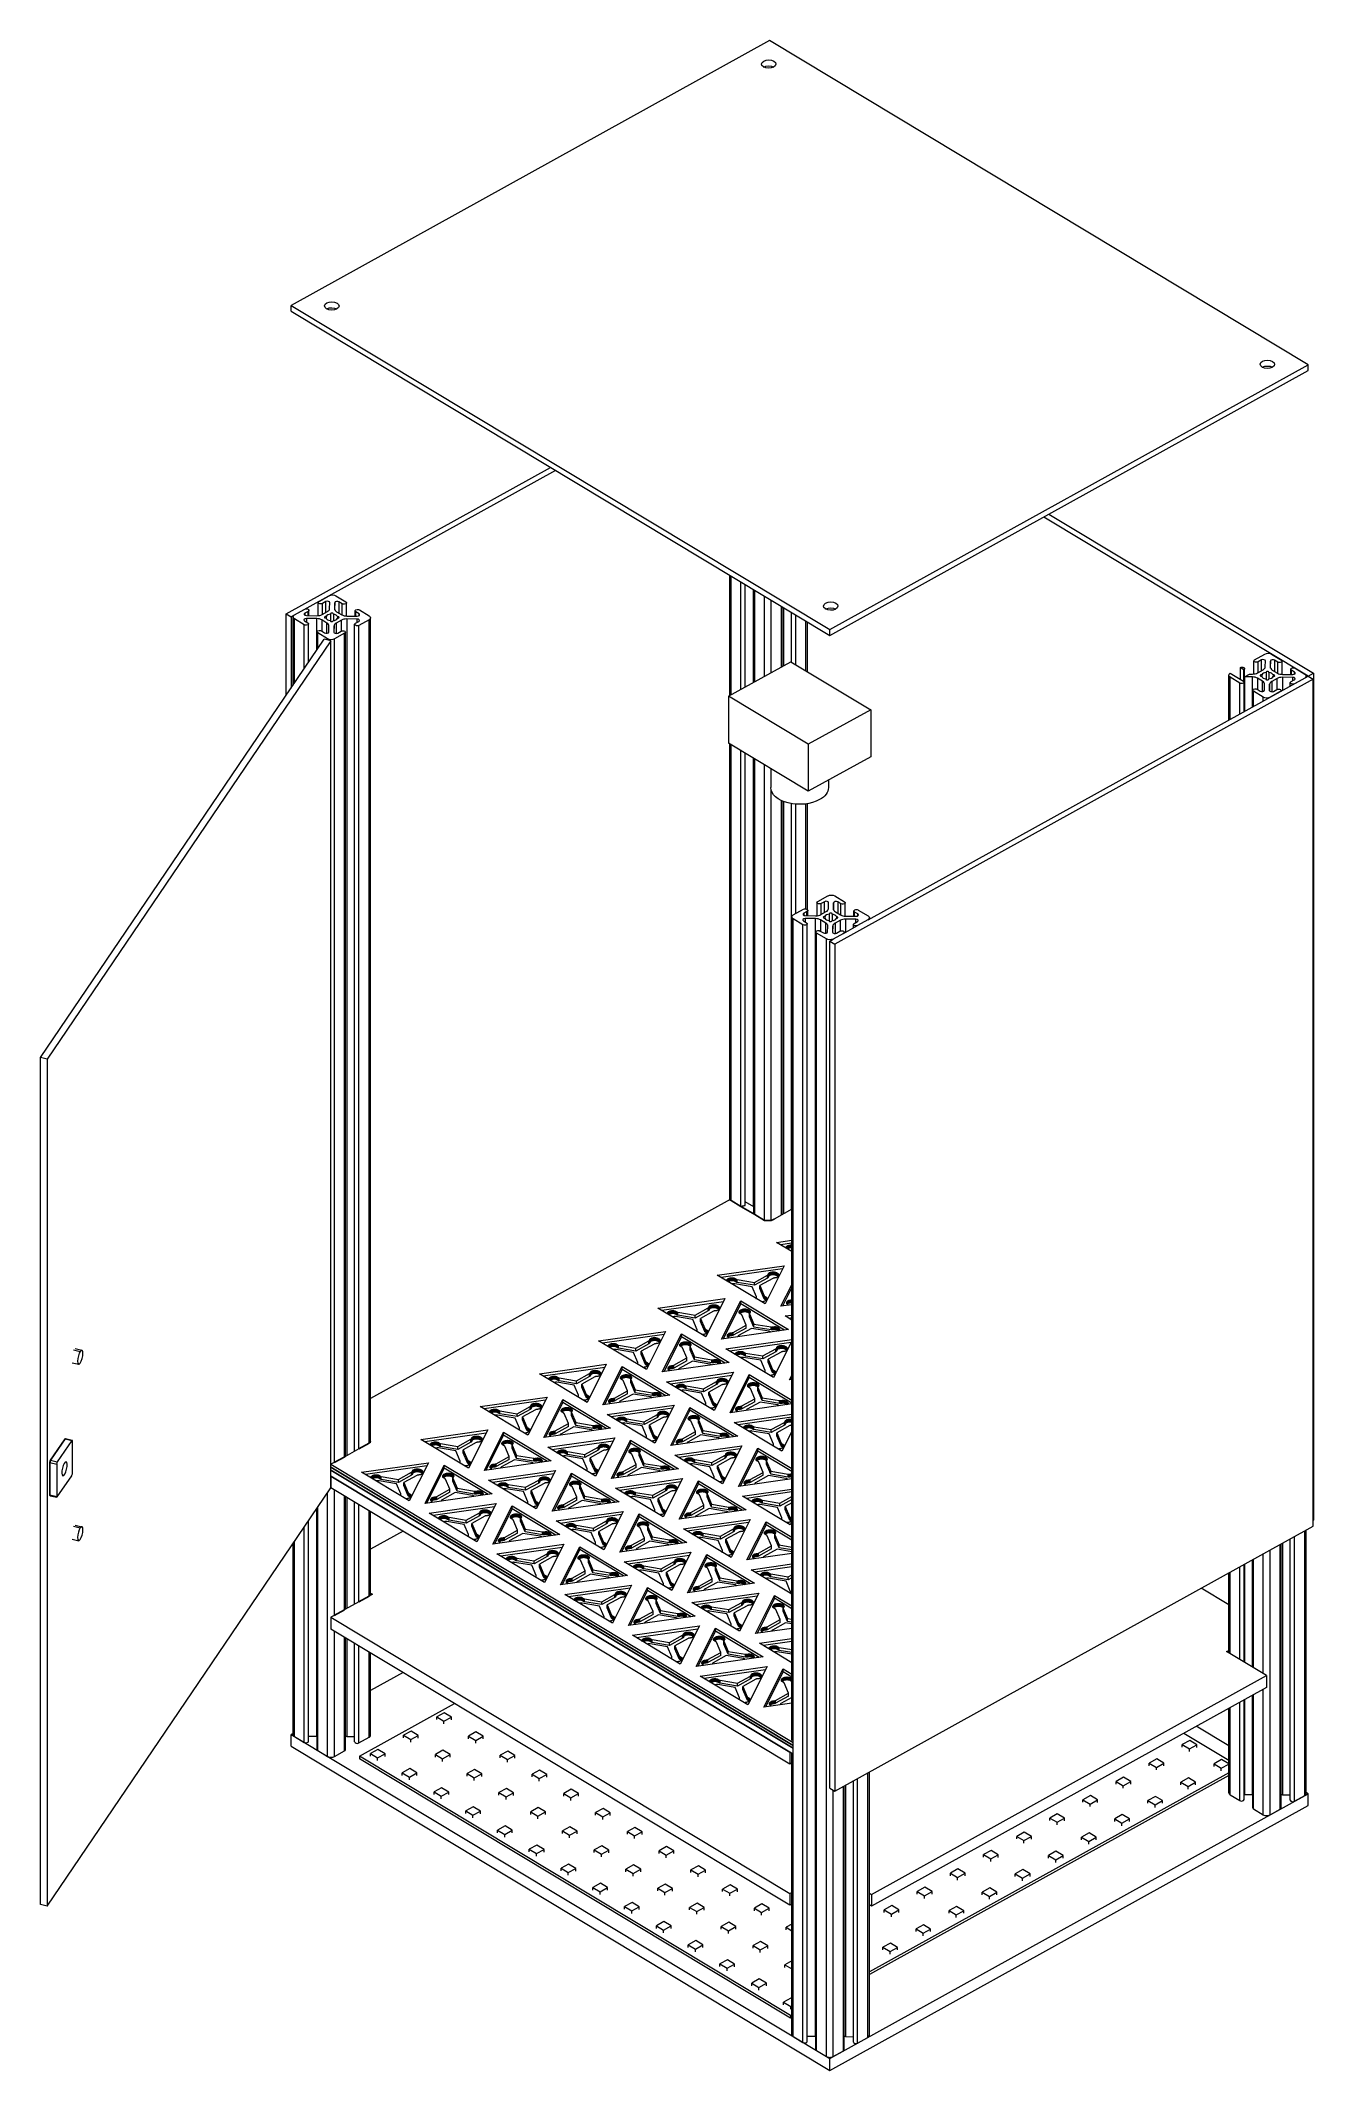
# Model space of a CAD drawing. Header units: inches. Extents: x 4 to 26.1, y 6.7 to 41.9.
import ezdxf

# ---------------------------------------------------------------- set-up
doc = ezdxf.new("R2010")
doc.units = ezdxf.units.IN
doc.header["$MEASUREMENT"] = 0
doc.layers.add('rails', color=7, linetype='Continuous', lineweight=35, true_color=0xd4d4d4)

# ---------------------------------------------------------------- blocks, each defined once
blk = doc.blocks.new('A$C382235AA')
at = {"color": 0, "linetype": 'Continuous', "lineweight": 0, "extrusion": (-4.89431e-17, 0.816497, 0.57735)}
for p, q in [((-9.182, 36.199), (-17.481, 31.603)), ((0.163, 30.574), (-9.182, 36.199)), ((-17.481, 31.603), (-8.136, 25.978)), ((-17.481, 31.501), (-17.481, 31.603)), ((-17.481, 31.501), (-8.136, 25.876)), ((-8.136, 25.978), (0.163, 30.574)), ((-8.136, 25.876), (0.163, 30.472)), ((0.163, 30.472), (0.163, 30.574)), ((-17.568, 26.252), (-12.981, 28.792)), ((-12.894, 28.74), (-17.481, 26.2)), ((0.163, 25.171), (-4.424, 27.932)), ((-4.333, 27.982), (0.253, 25.221)), ((-9.869, 24.835), (-9.869, 26.919)), ((-9.846, 24.848), (-9.846, 26.905)), ((-9.676, 24.942), (-9.676, 26.803)), ((-17.01, 26.221), (-17.01, 26.45)), ((-16.996, 26.468), (-16.819, 26.566)), ((-16.879, 26.464), (-16.936, 26.432)), ((-16.936, 26.244), (-16.936, 26.432)), ((-16.879, 26.276), (-16.879, 26.464)), ((-16.812, 26.342), (-16.808, 26.446)), ((-16.721, 26.445), (-16.725, 26.341)), ((-16.721, 26.322), (-16.721, 26.445)), ((-16.702, 26.565), (-16.532, 26.463)), ((-16.595, 26.428), (-16.65, 26.461)), ((-16.65, 26.461), (-16.65, 26.265)), ((-16.595, 26.232), (-16.595, 26.428)), ((-16.52, 26.214), (-16.52, 26.445)), ((-9.601, 24.984), (-9.601, 26.758)), ((-9.457, 25.064), (-9.457, 26.671)), ((-9.451, 25.067), (-9.451, 26.667)), ((-9.438, 25.074), (-9.438, 26.66)), ((-9.269, 25.168), (-9.269, 26.558)), ((-9.151, 25.233), (-9.151, 26.487)), ((-17.568, 26.252), (-17.481, 26.2)), ((-17.568, 24.833), (-17.568, 26.252)), ((-17.481, 26.2), (-17.481, 24.96)), ((-17.447, 25.011), (-17.447, 26.198)), ((-17.254, 26.063), (-17.424, 26.165)), ((-17.424, 25.045), (-17.424, 26.165)), ((-17.421, 26.233), (-17.244, 26.331)), ((-17.254, 25.296), (-17.254, 26.063)), ((-17.246, 26.131), (-17.191, 26.098)), ((-17.184, 26.295), (-17.241, 26.263)), ((-17.241, 26.263), (-17.241, 26.228)), ((-17.035, 26.169), (-17.215, 26.172)), ((-17.215, 26.172), (-17.215, 26.112)), ((-17.213, 26.222), (-17.033, 26.22)), ((-17.184, 26.221), (-17.184, 26.295)), ((-17.179, 25.406), (-17.179, 26.08)), ((-17.17, 26.221), (-17.17, 26.313)), ((-17.035, 25.619), (-17.035, 26.169)), ((-16.858, 26.093), (-16.947, 26.147)), ((-16.947, 26.147), (-16.947, 25.951)), ((-16.944, 26.24), (-16.851, 26.291)), ((-16.873, 26.207), (-16.873, 26.176)), ((-16.858, 25.915), (-16.858, 26.093)), ((-16.801, 26.134), (-16.801, 26.13)), ((-16.797, 26.249), (-16.797, 26.124)), ((-16.751, 26.134), (-16.751, 26.131)), ((-16.747, 26.248), (-16.747, 26.134)), ((-16.725, 26.341), (-16.725, 26.338)), ((-16.604, 26.143), (-16.698, 26.091)), ((-16.698, 26.091), (-16.698, 25.912)), ((-16.69, 26.289), (-16.601, 26.236)), ((-16.674, 26.204), (-16.674, 26.176)), ((-16.604, 25.954), (-16.604, 26.143)), ((-16.335, 26.161), (-16.515, 26.163)), ((-16.515, 26.163), (-16.515, 11.646)), ((-16.513, 26.213), (-16.333, 26.211)), ((-16.378, 11.722), (-16.378, 26.07)), ((-16.369, 26.212), (-16.369, 26.302)), ((-16.364, 26.088), (-16.307, 26.12)), ((-16.302, 26.252), (-16.357, 26.285)), ((-16.357, 26.211), (-16.357, 26.285)), ((-16.335, 26.104), (-16.335, 26.161)), ((-16.127, 26.15), (-16.304, 26.052)), ((-16.302, 26.219), (-16.302, 26.252)), ((-16.294, 26.32), (-16.125, 26.217)), ((-16.127, 11.861), (-16.127, 26.15)), ((-16.101, 11.896), (-16.101, 26.184)), ((-8.974, 25.331), (-8.974, 26.38)), ((-8.961, 25.338), (-8.961, 26.372)), ((-8.938, 26.358), (-8.938, 25.351)), ((-8.8, 25.416), (-8.8, 26.276)), ((-8.8, 25.416), (-8.8, 26.276)), ((-8.726, 25.372), (-8.726, 26.231)), ((-8.549, 25.265), (-8.549, 26.125)), ((-8.524, 25.25), (-8.524, 26.109)), ((-21.826, 18.551), (-16.905, 25.81)), ((-16.789, 25.783), (-21.709, 18.525)), ((-17.028, 25.628), (-17.028, 25.937)), ((-16.846, 25.818), (-17.016, 25.92)), ((-17.016, 25.646), (-17.016, 25.92)), ((-16.953, 25.955), (-16.899, 25.922)), ((-16.789, 25.783), (-16.905, 25.81)), ((-16.846, 25.796), (-16.846, 25.818)), ((-16.827, 25.938), (-16.823, 26.042)), ((-16.789, 11.086), (-16.789, 25.783)), ((-16.736, 26.041), (-16.74, 25.937)), ((-16.74, 25.937), (-16.74, 25.936)), ((-16.736, 25.926), (-16.736, 26.041)), ((-16.552, 25.914), (-16.729, 25.816)), ((-16.729, 11.528), (-16.729, 25.816)), ((-16.669, 25.919), (-16.612, 25.951)), ((-16.552, 11.626), (-16.552, 25.914)), ((-16.538, 11.633), (-16.538, 25.933)), ((-16.304, 11.763), (-16.304, 26.052)), ((-8.136, 25.876), (-8.136, 25.978)), ((-9.892, 24.822), (-8.81, 25.422)), ((-8.81, 25.422), (-7.425, 24.589)), ((-0.779, 25.209), (-0.779, 25.438)), ((-0.766, 25.456), (-0.589, 25.554)), ((-0.649, 25.452), (-0.706, 25.42)), ((-0.706, 25.232), (-0.706, 25.42)), ((-0.649, 25.264), (-0.649, 25.452)), ((-0.582, 25.33), (-0.578, 25.434)), ((-0.491, 25.433), (-0.495, 25.329)), ((-0.491, 25.31), (-0.491, 25.433)), ((-0.471, 25.553), (-0.302, 25.451)), ((-0.364, 25.416), (-0.419, 25.449)), ((-0.419, 25.449), (-0.419, 25.253)), ((-0.364, 25.22), (-0.364, 25.416)), ((-0.289, 25.201), (-0.289, 25.433)), ((0.25, 25.119), (-8.05, 20.523)), ((-7.472, 20.942), (0.163, 25.171)), ((-1.216, 24.407), (-1.216, 25.186)), ((-1.023, 25.051), (-1.193, 25.153)), ((-1.193, 24.42), (-1.193, 25.153)), ((-1.191, 25.221), (-1.018, 25.117)), ((-1.023, 24.514), (-1.023, 25.051)), ((-1.018, 25.117), (-1.015, 25.118)), ((-1.015, 25.118), (-0.96, 25.086)), ((-0.953, 25.283), (-1.014, 25.319)), ((-1.014, 25.319), (-1.014, 25.118)), ((-0.953, 25.08), (-0.953, 25.283)), ((-0.948, 24.555), (-0.948, 25.068)), ((-0.942, 25.159), (-0.853, 25.208)), ((-0.804, 25.157), (-0.942, 25.159)), ((-0.942, 25.159), (-0.942, 24.559)), ((-0.94, 25.16), (-0.94, 25.301)), ((-0.853, 25.208), (-0.802, 25.208)), ((-0.804, 24.635), (-0.804, 25.157)), ((-0.627, 25.081), (-0.717, 25.135)), ((-0.717, 25.135), (-0.717, 24.939)), ((-0.713, 25.228), (-0.62, 25.279)), ((-0.643, 25.195), (-0.643, 25.164)), ((-0.627, 24.903), (-0.627, 25.081)), ((-0.596, 24.926), (-0.593, 25.03)), ((-0.571, 25.122), (-0.571, 25.118)), ((-0.566, 25.237), (-0.566, 25.112)), ((-0.521, 25.122), (-0.521, 25.119)), ((-0.517, 25.236), (-0.517, 25.122)), ((-0.506, 25.029), (-0.509, 24.925)), ((-0.506, 24.914), (-0.506, 25.029)), ((-0.495, 25.329), (-0.495, 25.326)), ((-0.374, 25.131), (-0.467, 25.079)), ((-0.467, 25.079), (-0.467, 24.9)), ((-0.46, 25.277), (-0.371, 25.224)), ((-0.444, 25.192), (-0.444, 25.164)), ((-0.374, 24.942), (-0.374, 25.131)), ((-0.105, 25.149), (-0.285, 25.151)), ((-0.285, 25.151), (-0.285, 24.923)), ((-0.283, 25.201), (-0.103, 25.199)), ((-0.147, 24.999), (-0.147, 25.058)), ((-0.139, 25.2), (-0.139, 25.29)), ((-0.134, 25.076), (-0.077, 25.107)), ((-0.072, 25.24), (-0.127, 25.273)), ((-0.127, 25.199), (-0.127, 25.273)), ((-0.105, 25.092), (-0.105, 25.149)), ((0.103, 25.138), (-0.074, 25.04)), ((-0.072, 25.207), (-0.072, 25.24)), ((-0.064, 25.308), (0.106, 25.205)), ((0.129, 25.152), (0.129, 25.172)), ((0.163, 25.171), (0.253, 25.221)), ((0.163, 25.171), (0.25, 25.119)), ((0.25, 10.422), (0.25, 25.119)), ((0.253, 25.221), (0.253, 10.524)), ((-9.892, 24.822), (-9.892, 24.006)), ((-8.508, 23.989), (-9.892, 24.822)), ((-0.798, 24.639), (-0.798, 24.925)), ((-0.616, 24.806), (-0.786, 24.908)), ((-0.786, 24.645), (-0.786, 24.908)), ((-0.723, 24.943), (-0.668, 24.91)), ((-0.616, 24.739), (-0.616, 24.806)), ((-0.509, 24.925), (-0.509, 24.924)), ((-0.321, 24.902), (-0.499, 24.804)), ((-0.439, 24.907), (-0.382, 24.939)), ((-0.308, 24.91), (-0.308, 24.921)), ((-7.425, 24.589), (-8.508, 23.989)), ((-7.425, 24.589), (-7.425, 23.772)), ((-8.508, 23.173), (-9.892, 24.006)), ((-9.869, 16.087), (-9.869, 23.992)), ((-9.846, 16.073), (-9.846, 23.978)), ((-8.508, 23.989), (-8.508, 23.173)), ((-9.676, 15.971), (-9.676, 23.876)), ((-9.601, 15.988), (-9.601, 23.831)), ((-9.457, 15.964), (-9.457, 23.744)), ((-9.451, 15.845), (-9.451, 23.74)), ((-9.438, 15.828), (-9.438, 23.733)), ((-9.269, 15.725), (-9.269, 23.63)), ((-7.425, 23.772), (-8.508, 23.173)), ((-9.159, 23.564), (-9.159, 23.236)), ((-8.159, 23.366), (-8.159, 23.236)), ((-9.151, 15.724), (-9.151, 23.185)), ((-8.974, 15.822), (-8.974, 23.012)), ((-8.961, 15.83), (-8.961, 23.006)), ((-8.938, 22.996), (-8.938, 15.842)), ((-8.8, 15.918), (-8.8, 22.959)), ((-8.8, 15.918), (-8.8, 22.959)), ((-8.726, 21.05), (-8.726, 22.95)), ((-8.549, 21.131), (-8.549, 22.954)), ((-8.524, 21.119), (-8.524, 22.958)), ((-8.357, 21.014), (-8.357, 21.244)), ((-8.344, 21.262), (-8.167, 21.36)), ((-8.226, 21.257), (-8.284, 21.225)), ((-8.284, 21.037), (-8.284, 21.225)), ((-8.226, 21.069), (-8.226, 21.257)), ((-8.159, 21.135), (-8.156, 21.239)), ((-8.069, 21.238), (-8.073, 21.134)), ((-8.073, 21.134), (-8.073, 21.131)), ((-8.069, 21.115), (-8.069, 21.238)), ((-8.049, 21.358), (-7.879, 21.256)), ((-7.942, 21.221), (-7.997, 21.254)), ((-7.997, 21.254), (-7.997, 21.058)), ((-7.942, 21.026), (-7.942, 21.221)), ((-7.867, 21.007), (-7.867, 21.239)), ((-8.794, 6.701), (-8.794, 20.992)), ((-8.601, 20.857), (-8.771, 20.959)), ((-8.771, 1.567), (-8.771, 20.959)), ((-8.768, 21.027), (-8.591, 21.125)), ((-8.601, 1.465), (-8.601, 20.857)), ((-8.593, 20.924), (-8.538, 20.891)), ((-8.531, 21.088), (-8.588, 21.057)), ((-8.588, 21.057), (-8.588, 21.022)), ((-8.382, 20.963), (-8.562, 20.965)), ((-8.562, 20.965), (-8.562, 20.906)), ((-8.56, 21.015), (-8.38, 21.013)), ((-8.531, 21.015), (-8.531, 21.088)), ((-8.526, 1.482), (-8.526, 20.874)), ((-8.518, 21.015), (-8.518, 21.107)), ((-8.382, 1.571), (-8.382, 20.963)), ((-8.205, 20.887), (-8.294, 20.941)), ((-8.294, 20.941), (-8.294, 20.745)), ((-8.291, 21.033), (-8.198, 21.085)), ((-8.22, 21), (-8.22, 20.969)), ((-8.205, 20.709), (-8.205, 20.887)), ((-8.174, 20.731), (-8.17, 20.835)), ((-8.148, 20.928), (-8.148, 20.924)), ((-8.144, 21.043), (-8.144, 20.918)), ((-8.099, 20.927), (-8.099, 20.924)), ((-8.095, 21.042), (-8.095, 20.928)), ((-8.083, 20.834), (-8.087, 20.73)), ((-8.083, 20.72), (-8.083, 20.834)), ((-7.952, 20.937), (-8.045, 20.885)), ((-8.045, 20.885), (-8.045, 20.706)), ((-8.038, 21.083), (-7.948, 21.029)), ((-8.021, 20.998), (-8.021, 20.969)), ((-7.952, 20.748), (-7.952, 20.937)), ((-7.898, 20.707), (-7.653, 20.842)), ((-7.683, 20.954), (-7.863, 20.957)), ((-7.863, 20.957), (-7.863, 20.726)), ((-7.861, 21.007), (-7.681, 21.005)), ((-7.725, 20.802), (-7.725, 20.863)), ((-7.717, 21.005), (-7.717, 21.096)), ((-7.712, 20.881), (-7.655, 20.913)), ((-7.65, 21.045), (-7.705, 21.078)), ((-7.705, 21.005), (-7.705, 21.078)), ((-7.683, 20.898), (-7.683, 20.954)), ((-7.474, 20.943), (-7.652, 20.845)), ((-7.652, 20.843), (-7.652, 20.845)), ((-7.65, 21.012), (-7.65, 21.045)), ((-7.642, 21.113), (-7.472, 21.011)), ((-7.474, 20.941), (-7.474, 20.943)), ((-7.449, 20.955), (-7.449, 20.978)), ((-8.376, 1.339), (-8.376, 20.731)), ((-8.194, 20.611), (-8.364, 20.714)), ((-8.364, 1.322), (-8.364, 20.714)), ((-8.301, 20.748), (-8.246, 20.715)), ((-8.194, 1.22), (-8.194, 20.611)), ((-8.136, 20.575), (-8.078, 20.607)), ((-8.136, 20.575), (-8.05, 20.523)), ((-8.136, 5.878), (-8.136, 20.575)), ((-8.087, 20.73), (-8.087, 20.729)), ((-7.899, 20.708), (-8.076, 20.61)), ((-8.076, 20.608), (-8.076, 20.61)), ((-8.05, 20.523), (-8.05, 5.826)), ((-8.017, 20.713), (-7.959, 20.744)), ((-7.899, 20.706), (-7.899, 20.708)), ((-7.886, 20.714), (-7.886, 20.726)), ((-21.709, 18.525), (-21.826, 18.551)), ((-21.826, 3.855), (-21.826, 18.551)), ((-21.709, 18.525), (-21.709, 3.828)), ((-9.864, 16.089), (-16.101, 12.635)), ((-9.451, 15.96), (-9.601, 16.051)), ((-8.794, 15.922), (-9.103, 15.751)), ((-9.103, 15.751), (-9.103, 15.751)), ((-9.058, 15.346), (-8.794, 15.383)), ((-8.794, 15.187), (-9.058, 15.346)), ((-8.794, 15.332), (-8.989, 15.305)), ((-8.898, 15.253), (-8.896, 15.259)), ((-8.898, 15.249), (-8.898, 15.253)), ((-8.898, 15.25), (-8.898, 15.253)), ((-8.896, 15.259), (-8.893, 15.264)), ((-8.896, 15.248), (-8.896, 15.259)), ((-8.893, 15.264), (-8.889, 15.269)), ((-8.893, 15.247), (-8.893, 15.264)), ((-8.889, 15.269), (-8.885, 15.274)), ((-8.889, 15.245), (-8.889, 15.269)), ((-8.885, 15.274), (-8.88, 15.279)), ((-8.885, 15.242), (-8.885, 15.274)), ((-8.88, 15.279), (-8.874, 15.283)), ((-8.88, 15.239), (-8.88, 15.279)), ((-8.874, 15.283), (-8.868, 15.287)), ((-8.874, 15.235), (-8.874, 15.283)), ((-8.868, 15.236), (-8.871, 15.234)), ((-8.868, 15.287), (-8.861, 15.29)), ((-8.868, 15.236), (-8.868, 15.287)), ((-8.861, 15.239), (-8.868, 15.236)), ((-8.861, 15.29), (-8.853, 15.293)), ((-8.861, 15.239), (-8.861, 15.29)), ((-8.853, 15.242), (-8.861, 15.239)), ((-8.853, 15.293), (-8.845, 15.296)), ((-8.853, 15.242), (-8.853, 15.293)), ((-8.845, 15.245), (-8.853, 15.242)), ((-8.845, 15.296), (-8.837, 15.298)), ((-8.845, 15.245), (-8.845, 15.296)), ((-8.837, 15.247), (-8.845, 15.245)), ((-8.837, 15.298), (-8.828, 15.3)), ((-8.837, 15.247), (-8.837, 15.298)), ((-8.828, 15.249), (-8.837, 15.247)), ((-8.828, 15.3), (-8.819, 15.301)), ((-8.828, 15.249), (-8.828, 15.3)), ((-8.819, 15.25), (-8.828, 15.249)), ((-8.819, 15.301), (-8.81, 15.302)), ((-8.819, 15.25), (-8.819, 15.301)), ((-8.81, 15.251), (-8.819, 15.25)), ((-8.81, 15.251), (-8.81, 15.302)), ((-8.81, 15.302), (-8.8, 15.302)), ((-8.8, 15.251), (-8.81, 15.251)), ((-8.799, 15.193), (-8.803, 15.192)), ((-8.8, 15.251), (-8.8, 15.302)), ((-8.8, 15.302), (-8.794, 15.302)), ((-8.794, 15.251), (-8.8, 15.251)), ((-8.794, 15.194), (-8.799, 15.193)), ((-8.794, 15.194), (-8.794, 15.194)), ((-10.087, 14.776), (-8.925, 14.941)), ((-8.953, 14.886), (-10.018, 14.735)), ((-8.925, 14.941), (-9.259, 14.278)), ((-9.204, 14.792), (-9.203, 14.794)), ((-9.203, 14.794), (-9.202, 14.797)), ((-9.203, 14.743), (-9.203, 14.794)), ((-9.202, 14.797), (-9.2, 14.8)), ((-9.202, 14.746), (-9.202, 14.797)), ((-9.2, 14.8), (-9.199, 14.803)), ((-9.2, 14.749), (-9.2, 14.8)), ((-9.199, 14.803), (-9.198, 14.805)), ((-9.199, 14.752), (-9.199, 14.803)), ((-9.198, 14.805), (-9.197, 14.808)), ((-9.198, 14.754), (-9.198, 14.805)), ((-9.197, 14.808), (-9.195, 14.81)), ((-9.197, 14.757), (-9.197, 14.808)), ((-9.195, 14.81), (-9.193, 14.813)), ((-9.195, 14.759), (-9.195, 14.81)), ((-9.193, 14.813), (-9.19, 14.815)), ((-9.193, 14.762), (-9.193, 14.813)), ((-9.19, 14.815), (-9.187, 14.817)), ((-9.19, 14.764), (-9.19, 14.815)), ((-9.187, 14.817), (-9.18, 14.821)), ((-9.187, 14.766), (-9.187, 14.817)), ((-9.18, 14.821), (-9.173, 14.824)), ((-9.18, 14.77), (-9.18, 14.821)), ((-9.173, 14.824), (-9.164, 14.827)), ((-9.173, 14.773), (-9.173, 14.824)), ((-9.164, 14.827), (-9.156, 14.829)), ((-9.164, 14.776), (-9.164, 14.827)), ((-9.156, 14.829), (-9.147, 14.831)), ((-9.156, 14.778), (-9.156, 14.829)), ((-9.147, 14.831), (-9.138, 14.832)), ((-9.147, 14.78), (-9.147, 14.831)), ((-9.138, 14.832), (-9.129, 14.833)), ((-9.138, 14.781), (-9.138, 14.832)), ((-9.129, 14.782), (-9.129, 14.833)), ((-9.129, 14.833), (-9.12, 14.833)), ((-9.12, 14.782), (-9.12, 14.833)), ((-9.12, 14.833), (-9.111, 14.833)), ((-9.111, 14.782), (-9.111, 14.833)), ((-9.111, 14.833), (-9.102, 14.833)), ((-9.102, 14.782), (-9.102, 14.833)), ((-9.102, 14.833), (-9.093, 14.831)), ((-9.093, 14.78), (-9.093, 14.831)), ((-9.093, 14.831), (-9.084, 14.83)), ((-9.084, 14.779), (-9.084, 14.83)), ((-9.084, 14.83), (-9.075, 14.828)), ((-9.075, 14.777), (-9.075, 14.828)), ((-9.075, 14.828), (-9.067, 14.825)), ((-9.067, 14.774), (-9.067, 14.825)), ((-9.067, 14.825), (-9.059, 14.822)), ((-9.059, 14.771), (-9.059, 14.822)), ((-9.059, 14.822), (-9.052, 14.818)), ((-9.052, 14.767), (-9.052, 14.818)), ((-9.052, 14.818), (-9.045, 14.814)), ((-9.045, 14.763), (-9.045, 14.814)), ((-9.045, 14.814), (-9.039, 14.81)), ((-9.039, 14.759), (-9.039, 14.81)), ((-9.039, 14.81), (-9.034, 14.805)), ((-9.034, 14.754), (-9.034, 14.805)), ((-9.034, 14.805), (-9.03, 14.8)), ((-9.03, 14.755), (-9.03, 14.8)), ((-9.03, 14.8), (-9.027, 14.795)), ((-9.027, 14.76), (-9.027, 14.795)), ((-9.027, 14.795), (-9.024, 14.79)), ((-9.259, 14.278), (-10.087, 14.776)), ((-9.927, 14.68), (-9.926, 14.684)), ((-9.926, 14.684), (-9.925, 14.689)), ((-9.926, 14.68), (-9.926, 14.684)), ((-9.925, 14.689), (-9.922, 14.695)), ((-9.925, 14.679), (-9.925, 14.689)), ((-9.922, 14.695), (-9.918, 14.7)), ((-9.922, 14.677), (-9.922, 14.695)), ((-9.918, 14.7), (-9.914, 14.705)), ((-9.918, 14.675), (-9.918, 14.7)), ((-9.914, 14.705), (-9.909, 14.709)), ((-9.914, 14.672), (-9.914, 14.705)), ((-9.909, 14.709), (-9.903, 14.713)), ((-9.909, 14.669), (-9.909, 14.709)), ((-9.903, 14.713), (-9.896, 14.717)), ((-9.903, 14.666), (-9.903, 14.713)), ((-9.896, 14.666), (-9.9, 14.664)), ((-9.896, 14.717), (-9.889, 14.721)), ((-9.896, 14.666), (-9.896, 14.717)), ((-9.889, 14.67), (-9.896, 14.666)), ((-9.889, 14.721), (-9.882, 14.724)), ((-9.889, 14.67), (-9.889, 14.721)), ((-9.882, 14.673), (-9.889, 14.67)), ((-9.882, 14.724), (-9.874, 14.726)), ((-9.882, 14.673), (-9.882, 14.724)), ((-9.874, 14.675), (-9.882, 14.673)), ((-9.874, 14.726), (-9.866, 14.728)), ((-9.874, 14.675), (-9.874, 14.726)), ((-9.866, 14.677), (-9.874, 14.675)), ((-9.866, 14.728), (-9.857, 14.73)), ((-9.866, 14.677), (-9.866, 14.728)), ((-9.857, 14.679), (-9.866, 14.677)), ((-9.857, 14.73), (-9.848, 14.731)), ((-9.857, 14.679), (-9.857, 14.73)), ((-9.848, 14.68), (-9.857, 14.679)), ((-9.848, 14.731), (-9.839, 14.732)), ((-9.848, 14.68), (-9.848, 14.731)), ((-9.839, 14.681), (-9.848, 14.68)), ((-9.839, 14.681), (-9.839, 14.732)), ((-9.839, 14.732), (-9.829, 14.732)), ((-9.829, 14.681), (-9.839, 14.681)), ((-9.828, 14.623), (-9.832, 14.623)), ((-9.829, 14.681), (-9.829, 14.732)), ((-9.829, 14.732), (-9.82, 14.732)), ((-9.82, 14.681), (-9.829, 14.681)), ((-9.823, 14.624), (-9.828, 14.623)), ((-9.818, 14.625), (-9.823, 14.624)), ((-9.82, 14.681), (-9.82, 14.732)), ((-9.82, 14.732), (-9.81, 14.731)), ((-9.81, 14.68), (-9.82, 14.681)), ((-9.814, 14.626), (-9.818, 14.625)), ((-9.809, 14.627), (-9.814, 14.626)), ((-9.81, 14.68), (-9.81, 14.731)), ((-9.81, 14.731), (-9.802, 14.73)), ((-9.802, 14.679), (-9.81, 14.68)), ((-9.805, 14.627), (-9.809, 14.627)), ((-9.8, 14.628), (-9.805, 14.627)), ((-9.802, 14.679), (-9.802, 14.73)), ((-9.802, 14.73), (-9.797, 14.729)), ((-9.797, 14.678), (-9.802, 14.679)), ((-9.796, 14.628), (-9.8, 14.628)), ((-9.797, 14.678), (-9.797, 14.729)), ((-9.797, 14.729), (-9.793, 14.727)), ((-9.793, 14.676), (-9.797, 14.678)), ((-9.791, 14.628), (-9.796, 14.628)), ((-9.793, 14.676), (-9.793, 14.727)), ((-9.793, 14.727), (-9.789, 14.726)), ((-9.789, 14.675), (-9.793, 14.676)), ((-9.787, 14.628), (-9.791, 14.628)), ((-9.789, 14.675), (-9.789, 14.726)), ((-9.789, 14.726), (-9.786, 14.724)), ((-9.786, 14.673), (-9.789, 14.675)), ((-9.782, 14.628), (-9.787, 14.628)), ((-9.786, 14.673), (-9.786, 14.724)), ((-9.786, 14.724), (-9.782, 14.722)), ((-9.782, 14.671), (-9.786, 14.673)), ((-9.782, 14.671), (-9.782, 14.722)), ((-9.782, 14.722), (-9.779, 14.72)), ((-9.779, 14.669), (-9.782, 14.671)), ((-9.481, 14.577), (-9.782, 14.628)), ((-9.779, 14.669), (-9.779, 14.72)), ((-9.779, 14.72), (-9.776, 14.718)), ((-9.776, 14.667), (-9.779, 14.669)), ((-9.776, 14.667), (-9.776, 14.718)), ((-9.776, 14.718), (-9.773, 14.716)), ((-9.773, 14.665), (-9.776, 14.667)), ((-9.773, 14.665), (-9.773, 14.716)), ((-9.773, 14.716), (-9.77, 14.714)), ((-9.77, 14.663), (-9.773, 14.665)), ((-9.77, 14.663), (-9.77, 14.714)), ((-9.77, 14.714), (-9.767, 14.712)), ((-9.767, 14.661), (-9.77, 14.663)), ((-9.767, 14.661), (-9.767, 14.712)), ((-9.767, 14.712), (-9.763, 14.71)), ((-9.763, 14.659), (-9.767, 14.661)), ((-9.763, 14.659), (-9.763, 14.71)), ((-9.763, 14.71), (-9.76, 14.708)), ((-9.76, 14.657), (-9.763, 14.659)), ((-9.76, 14.657), (-9.76, 14.708)), ((-9.76, 14.708), (-9.757, 14.706)), ((-9.757, 14.655), (-9.76, 14.657)), ((-9.757, 14.655), (-9.757, 14.706)), ((-9.757, 14.706), (-9.753, 14.705)), ((-9.753, 14.654), (-9.757, 14.655)), ((-9.753, 14.654), (-9.753, 14.705)), ((-9.753, 14.705), (-9.749, 14.703)), ((-9.749, 14.652), (-9.753, 14.654)), ((-9.749, 14.652), (-9.749, 14.703)), ((-9.749, 14.703), (-9.743, 14.702)), ((-9.743, 14.651), (-9.749, 14.652)), ((-9.743, 14.651), (-9.743, 14.702)), ((-9.743, 14.702), (-9.443, 14.652)), ((-9.443, 14.601), (-9.743, 14.651)), ((-9.406, 14.401), (-9.481, 14.577)), ((-9.443, 14.652), (-9.216, 14.778)), ((-9.216, 14.727), (-9.443, 14.601)), ((-9.443, 14.601), (-9.443, 14.652)), ((-9.124, 14.721), (-9.349, 14.596)), ((-9.349, 14.545), (-9.349, 14.596)), ((-9.349, 14.596), (-9.274, 14.418)), ((-9.274, 14.367), (-9.349, 14.545)), ((-9.216, 14.778), (-9.213, 14.78)), ((-9.216, 14.727), (-9.216, 14.778)), ((-9.213, 14.729), (-9.216, 14.727)), ((-9.213, 14.78), (-9.21, 14.782)), ((-9.213, 14.729), (-9.213, 14.78)), ((-9.21, 14.731), (-9.213, 14.729)), ((-9.21, 14.782), (-9.208, 14.784)), ((-9.21, 14.731), (-9.21, 14.782)), ((-9.208, 14.733), (-9.21, 14.731)), ((-9.208, 14.784), (-9.206, 14.787)), ((-9.208, 14.733), (-9.208, 14.784)), ((-9.206, 14.736), (-9.208, 14.733)), ((-9.206, 14.787), (-9.205, 14.789)), ((-9.206, 14.736), (-9.206, 14.787)), ((-9.205, 14.738), (-9.206, 14.736)), ((-9.205, 14.789), (-9.204, 14.792)), ((-9.205, 14.738), (-9.205, 14.789)), ((-9.204, 14.741), (-9.205, 14.738)), ((-9.204, 14.741), (-9.204, 14.792)), ((-9.203, 14.743), (-9.204, 14.741)), ((-9.202, 14.746), (-9.203, 14.743)), ((-9.2, 14.749), (-9.202, 14.746)), ((-9.199, 14.752), (-9.2, 14.749)), ((-9.198, 14.754), (-9.199, 14.752)), ((-9.197, 14.757), (-9.198, 14.754)), ((-9.195, 14.759), (-9.197, 14.757)), ((-9.193, 14.762), (-9.195, 14.759)), ((-9.19, 14.764), (-9.193, 14.762)), ((-9.187, 14.766), (-9.19, 14.764)), ((-9.18, 14.77), (-9.187, 14.766)), ((-9.173, 14.773), (-9.18, 14.77)), ((-9.164, 14.776), (-9.173, 14.773)), ((-9.156, 14.778), (-9.164, 14.776)), ((-9.147, 14.78), (-9.156, 14.778)), ((-9.138, 14.781), (-9.147, 14.78)), ((-9.129, 14.782), (-9.138, 14.781)), ((-9.12, 14.782), (-9.129, 14.782)), ((-9.118, 14.723), (-9.124, 14.721)), ((-9.111, 14.782), (-9.12, 14.782)), ((-9.115, 14.725), (-9.118, 14.723)), ((-9.11, 14.726), (-9.115, 14.725)), ((-9.102, 14.782), (-9.111, 14.782)), ((-9.106, 14.727), (-9.11, 14.726)), ((-9.102, 14.727), (-9.106, 14.727)), ((-9.093, 14.78), (-9.102, 14.782)), ((-9.097, 14.728), (-9.102, 14.727)), ((-9.093, 14.728), (-9.097, 14.728)), ((-9.084, 14.779), (-9.093, 14.78)), ((-9.088, 14.729), (-9.093, 14.728)), ((-9.083, 14.729), (-9.088, 14.729)), ((-9.075, 14.777), (-9.084, 14.779)), ((-9.078, 14.73), (-9.083, 14.729)), ((-9.074, 14.73), (-9.078, 14.73)), ((-9.067, 14.774), (-9.075, 14.777)), ((-9.069, 14.731), (-9.074, 14.73)), ((-9.065, 14.732), (-9.069, 14.731)), ((-9.059, 14.771), (-9.067, 14.774)), ((-9.06, 14.733), (-9.065, 14.732)), ((-9.056, 14.735), (-9.06, 14.733)), ((-9.052, 14.767), (-9.059, 14.771)), ((-9.052, 14.737), (-9.056, 14.735)), ((-9.045, 14.763), (-9.052, 14.767)), ((-9.046, 14.74), (-9.052, 14.737)), ((-9.04, 14.744), (-9.046, 14.74)), ((-9.039, 14.759), (-9.045, 14.763)), ((-9.035, 14.749), (-9.04, 14.744)), ((-9.034, 14.754), (-9.039, 14.759)), ((-9.031, 14.754), (-9.035, 14.749)), ((-9.032, 14.752), (-9.034, 14.754)), ((-9.027, 14.759), (-9.031, 14.754)), ((-9.024, 14.764), (-9.027, 14.759)), ((-9.024, 14.765), (-9.024, 14.79)), ((-9.024, 14.79), (-9.022, 14.785)), ((-9.023, 14.769), (-9.024, 14.764)), ((-9.022, 14.774), (-9.023, 14.769)), ((-9.022, 14.77), (-9.022, 14.785)), ((-9.022, 14.785), (-9.022, 14.78)), ((-9.022, 14.78), (-9.022, 14.774)), ((-8.983, 14.237), (-8.794, 14.612)), ((-8.794, 14.561), (-8.955, 14.241)), ((-11.116, 14.206), (-9.954, 14.371)), ((-10.288, 13.708), (-11.116, 14.206)), ((-9.982, 14.316), (-11.047, 14.165)), ((-10.956, 14.11), (-10.955, 14.114)), ((-10.955, 14.114), (-10.954, 14.119)), ((-10.955, 14.11), (-10.955, 14.114)), ((-10.954, 14.119), (-10.951, 14.125)), ((-10.954, 14.109), (-10.954, 14.119)), ((-10.951, 14.125), (-10.947, 14.13)), ((-10.951, 14.107), (-10.951, 14.125)), ((-10.947, 14.13), (-10.943, 14.135)), ((-10.947, 14.105), (-10.947, 14.13)), ((-10.943, 14.135), (-10.938, 14.139)), ((-10.943, 14.102), (-10.943, 14.135)), ((-10.938, 14.139), (-10.932, 14.144)), ((-10.938, 14.099), (-10.938, 14.139)), ((-10.932, 14.144), (-10.925, 14.147)), ((-10.932, 14.096), (-10.932, 14.144)), ((-10.925, 14.096), (-10.929, 14.094)), ((-10.925, 14.147), (-10.918, 14.151)), ((-10.925, 14.096), (-10.925, 14.147)), ((-10.918, 14.1), (-10.925, 14.096)), ((-10.918, 14.151), (-10.911, 14.154)), ((-10.918, 14.1), (-10.918, 14.151)), ((-10.911, 14.103), (-10.918, 14.1)), ((-10.911, 14.154), (-10.903, 14.156)), ((-10.911, 14.103), (-10.911, 14.154)), ((-10.903, 14.105), (-10.911, 14.103)), ((-10.903, 14.156), (-10.894, 14.159)), ((-10.903, 14.105), (-10.903, 14.156)), ((-10.894, 14.108), (-10.903, 14.105)), ((-10.894, 14.159), (-10.886, 14.16)), ((-10.894, 14.108), (-10.894, 14.159)), ((-10.886, 14.109), (-10.894, 14.108)), ((-10.886, 14.16), (-10.877, 14.162)), ((-10.886, 14.109), (-10.886, 14.16)), ((-10.877, 14.111), (-10.886, 14.109)), ((-10.877, 14.111), (-10.877, 14.162)), ((-10.877, 14.162), (-10.868, 14.162)), ((-10.868, 14.111), (-10.877, 14.111)), ((-10.868, 14.162), (-10.858, 14.163)), ((-10.868, 14.111), (-10.868, 14.162)), ((-10.858, 14.111), (-10.868, 14.111)), ((-10.858, 14.111), (-10.858, 14.163)), ((-10.858, 14.163), (-10.849, 14.162)), ((-10.849, 14.111), (-10.858, 14.111)), ((-10.849, 14.111), (-10.849, 14.162)), ((-10.849, 14.162), (-10.839, 14.161)), ((-10.839, 14.11), (-10.849, 14.111)), ((-10.839, 14.11), (-10.839, 14.161)), ((-10.839, 14.161), (-10.831, 14.16)), ((-10.831, 14.109), (-10.839, 14.11)), ((-10.831, 14.109), (-10.831, 14.16)), ((-10.831, 14.16), (-10.826, 14.159)), ((-10.826, 14.108), (-10.831, 14.109)), ((-10.826, 14.108), (-10.826, 14.159)), ((-10.826, 14.159), (-10.822, 14.158)), ((-10.822, 14.107), (-10.826, 14.108)), ((-10.822, 14.107), (-10.822, 14.158)), ((-10.822, 14.158), (-10.818, 14.156)), ((-10.818, 14.105), (-10.822, 14.107)), ((-10.818, 14.105), (-10.818, 14.156)), ((-10.818, 14.156), (-10.815, 14.154)), ((-10.815, 14.103), (-10.818, 14.105)), ((-10.815, 14.103), (-10.815, 14.154)), ((-10.815, 14.154), (-10.811, 14.152)), ((-10.811, 14.101), (-10.815, 14.103)), ((-10.811, 14.101), (-10.811, 14.152)), ((-10.811, 14.152), (-10.808, 14.15)), ((-10.808, 14.099), (-10.811, 14.101)), ((-10.808, 14.099), (-10.808, 14.15)), ((-10.808, 14.15), (-10.805, 14.148)), ((-10.805, 14.097), (-10.808, 14.099)), ((-10.805, 14.097), (-10.805, 14.148)), ((-10.805, 14.148), (-10.802, 14.146)), ((-10.802, 14.095), (-10.805, 14.097)), ((-10.802, 14.095), (-10.802, 14.146)), ((-10.802, 14.146), (-10.799, 14.144)), ((-10.799, 14.093), (-10.802, 14.095)), ((-10.799, 14.093), (-10.799, 14.144)), ((-10.799, 14.144), (-10.795, 14.142)), ((-10.795, 14.091), (-10.799, 14.093)), ((-10.795, 14.091), (-10.795, 14.142)), ((-10.795, 14.142), (-10.792, 14.14)), ((-10.792, 14.089), (-10.795, 14.091)), ((-10.792, 14.089), (-10.792, 14.14)), ((-10.792, 14.14), (-10.789, 14.138)), ((-10.789, 14.087), (-10.792, 14.089)), ((-10.789, 14.087), (-10.789, 14.138)), ((-10.789, 14.138), (-10.785, 14.136)), ((-10.785, 14.085), (-10.785, 14.136)), ((-10.785, 14.136), (-10.782, 14.135)), ((-10.782, 14.084), (-10.782, 14.135)), ((-10.782, 14.135), (-10.778, 14.134)), ((-10.778, 14.083), (-10.778, 14.134)), ((-10.778, 14.134), (-10.772, 14.133)), ((-10.772, 14.082), (-10.772, 14.133)), ((-10.772, 14.133), (-10.472, 14.082)), ((-10.472, 14.082), (-10.245, 14.208)), ((-10.245, 14.157), (-10.472, 14.031)), ((-10.152, 14.151), (-10.378, 14.026)), ((-9.954, 14.371), (-10.288, 13.708)), ((-10.245, 14.208), (-10.241, 14.21)), ((-10.245, 14.157), (-10.245, 14.208)), ((-10.241, 14.159), (-10.245, 14.157)), ((-10.241, 14.21), (-10.239, 14.212)), ((-10.241, 14.159), (-10.241, 14.21)), ((-10.239, 14.161), (-10.241, 14.159)), ((-10.239, 14.212), (-10.237, 14.214)), ((-10.239, 14.161), (-10.239, 14.212)), ((-10.237, 14.163), (-10.239, 14.161)), ((-10.237, 14.214), (-10.235, 14.217)), ((-10.237, 14.163), (-10.237, 14.214)), ((-10.235, 14.166), (-10.237, 14.163)), ((-10.235, 14.217), (-10.234, 14.219)), ((-10.235, 14.166), (-10.235, 14.217)), ((-10.234, 14.168), (-10.235, 14.166)), ((-10.234, 14.219), (-10.232, 14.222)), ((-10.234, 14.168), (-10.234, 14.219)), ((-10.232, 14.171), (-10.234, 14.168)), ((-10.232, 14.222), (-10.231, 14.225)), ((-10.232, 14.171), (-10.232, 14.222)), ((-10.231, 14.174), (-10.232, 14.171)), ((-10.231, 14.225), (-10.23, 14.227)), ((-10.231, 14.174), (-10.231, 14.225)), ((-10.23, 14.176), (-10.231, 14.174)), ((-10.23, 14.227), (-10.229, 14.23)), ((-10.23, 14.176), (-10.23, 14.227)), ((-10.229, 14.179), (-10.23, 14.176)), ((-10.229, 14.23), (-10.228, 14.233)), ((-10.229, 14.179), (-10.229, 14.23)), ((-10.228, 14.182), (-10.229, 14.179)), ((-10.228, 14.233), (-10.227, 14.236)), ((-10.228, 14.182), (-10.228, 14.233)), ((-10.227, 14.185), (-10.228, 14.182)), ((-10.227, 14.236), (-10.225, 14.238)), ((-10.227, 14.185), (-10.227, 14.236)), ((-10.225, 14.187), (-10.227, 14.185)), ((-10.225, 14.238), (-10.224, 14.241)), ((-10.225, 14.187), (-10.225, 14.238)), ((-10.224, 14.19), (-10.225, 14.187)), ((-10.224, 14.241), (-10.221, 14.243)), ((-10.224, 14.19), (-10.224, 14.241)), ((-10.221, 14.192), (-10.224, 14.19)), ((-10.221, 14.243), (-10.219, 14.245)), ((-10.221, 14.192), (-10.221, 14.243)), ((-10.219, 14.194), (-10.221, 14.192)), ((-10.219, 14.245), (-10.216, 14.248)), ((-10.219, 14.194), (-10.219, 14.245)), ((-10.216, 14.197), (-10.219, 14.194)), ((-10.216, 14.248), (-10.209, 14.251)), ((-10.216, 14.197), (-10.216, 14.248)), ((-10.209, 14.2), (-10.216, 14.197)), ((-10.209, 14.251), (-10.201, 14.254)), ((-10.209, 14.2), (-10.209, 14.251)), ((-10.201, 14.203), (-10.209, 14.2)), ((-10.201, 14.254), (-10.193, 14.257)), ((-10.201, 14.203), (-10.201, 14.254)), ((-10.193, 14.206), (-10.201, 14.203)), ((-10.193, 14.257), (-10.185, 14.259)), ((-10.193, 14.206), (-10.193, 14.257)), ((-10.185, 14.208), (-10.193, 14.206)), ((-10.185, 14.259), (-10.176, 14.261)), ((-10.185, 14.208), (-10.185, 14.259)), ((-10.176, 14.21), (-10.185, 14.208)), ((-10.176, 14.261), (-10.167, 14.263)), ((-10.176, 14.21), (-10.176, 14.261)), ((-10.167, 14.212), (-10.176, 14.21)), ((-10.167, 14.212), (-10.167, 14.263)), ((-10.167, 14.263), (-10.158, 14.263)), ((-10.158, 14.212), (-10.167, 14.212)), ((-10.158, 14.263), (-10.149, 14.264)), ((-10.158, 14.212), (-10.158, 14.263)), ((-10.149, 14.213), (-10.158, 14.212)), ((-10.147, 14.153), (-10.152, 14.151)), ((-10.149, 14.213), (-10.149, 14.264)), ((-10.149, 14.264), (-10.14, 14.264)), ((-10.14, 14.213), (-10.149, 14.213)), ((-10.143, 14.155), (-10.147, 14.153)), ((-10.139, 14.156), (-10.143, 14.155)), ((-10.14, 14.213), (-10.14, 14.264)), ((-10.14, 14.264), (-10.131, 14.263)), ((-10.131, 14.212), (-10.14, 14.213)), ((-10.135, 14.157), (-10.139, 14.156)), ((-10.131, 14.158), (-10.135, 14.157)), ((-10.131, 14.212), (-10.131, 14.263)), ((-10.131, 14.263), (-10.122, 14.262)), ((-10.122, 14.211), (-10.131, 14.212)), ((-10.126, 14.158), (-10.131, 14.158)), ((-10.121, 14.159), (-10.126, 14.158)), ((-10.122, 14.211), (-10.122, 14.262)), ((-10.122, 14.262), (-10.113, 14.26)), ((-10.113, 14.209), (-10.122, 14.211)), ((-10.117, 14.159), (-10.121, 14.159)), ((-10.112, 14.16), (-10.117, 14.159)), ((-10.113, 14.209), (-10.113, 14.26)), ((-10.113, 14.26), (-10.104, 14.258)), ((-10.104, 14.207), (-10.113, 14.209)), ((-10.107, 14.16), (-10.112, 14.16)), ((-10.102, 14.161), (-10.107, 14.16)), ((-10.104, 14.207), (-10.104, 14.258)), ((-10.104, 14.258), (-10.096, 14.255)), ((-10.096, 14.204), (-10.104, 14.207)), ((-10.098, 14.161), (-10.102, 14.161)), ((-10.093, 14.162), (-10.098, 14.161)), ((-10.096, 14.204), (-10.096, 14.255)), ((-10.096, 14.255), (-10.088, 14.252)), ((-10.088, 14.201), (-10.096, 14.204)), ((-10.089, 14.164), (-10.093, 14.162)), ((-10.085, 14.165), (-10.089, 14.164)), ((-10.088, 14.201), (-10.088, 14.252)), ((-10.088, 14.252), (-10.081, 14.249)), ((-10.081, 14.197), (-10.088, 14.201)), ((-10.081, 14.167), (-10.085, 14.165)), ((-10.081, 14.197), (-10.081, 14.249)), ((-10.081, 14.249), (-10.074, 14.244)), ((-10.074, 14.193), (-10.081, 14.197)), ((-10.075, 14.17), (-10.081, 14.167)), ((-10.069, 14.175), (-10.075, 14.17)), ((-10.074, 14.193), (-10.074, 14.244)), ((-10.074, 14.244), (-10.068, 14.24)), ((-10.068, 14.189), (-10.074, 14.193)), ((-10.064, 14.179), (-10.069, 14.175)), ((-10.068, 14.189), (-10.068, 14.24)), ((-10.068, 14.24), (-10.063, 14.235)), ((-10.063, 14.184), (-10.068, 14.189)), ((-10.06, 14.184), (-10.064, 14.179)), ((-10.063, 14.184), (-10.063, 14.235)), ((-10.063, 14.235), (-10.059, 14.231)), ((-10.061, 14.182), (-10.063, 14.184)), ((-10.056, 14.189), (-10.06, 14.184)), ((-10.059, 14.185), (-10.059, 14.231)), ((-10.059, 14.231), (-10.055, 14.225)), ((-10.053, 14.194), (-10.056, 14.189)), ((-10.055, 14.19), (-10.055, 14.225)), ((-10.055, 14.225), (-10.053, 14.22)), ((-10.053, 14.195), (-10.053, 14.22)), ((-10.053, 14.22), (-10.051, 14.215)), ((-10.052, 14.199), (-10.053, 14.194)), ((-10.051, 14.205), (-10.052, 14.199)), ((-10.051, 14.201), (-10.051, 14.215)), ((-10.051, 14.215), (-10.051, 14.21)), ((-10.051, 14.21), (-10.051, 14.205)), ((-10.012, 13.667), (-9.678, 14.33)), ((-9.678, 14.279), (-9.984, 13.671)), ((-9.707, 14.142), (-9.705, 14.147)), ((-9.707, 14.128), (-9.707, 14.142)), ((-9.707, 14.136), (-9.707, 14.142)), ((-9.707, 14.131), (-9.707, 14.136)), ((-9.706, 14.125), (-9.707, 14.131)), ((-9.704, 14.12), (-9.706, 14.125)), ((-9.705, 14.147), (-9.702, 14.152)), ((-9.705, 14.122), (-9.705, 14.147)), ((-9.703, 14.118), (-9.704, 14.12)), ((-9.7, 14.115), (-9.703, 14.118)), ((-9.702, 14.152), (-9.699, 14.157)), ((-9.702, 14.118), (-9.702, 14.152)), ((-9.698, 14.113), (-9.7, 14.115)), ((-9.699, 14.157), (-9.695, 14.162)), ((-9.699, 14.114), (-9.699, 14.157)), ((-9.695, 14.111), (-9.698, 14.113)), ((-9.695, 14.162), (-9.69, 14.166)), ((-9.695, 14.111), (-9.695, 14.162)), ((-9.69, 14.115), (-9.695, 14.111)), ((-9.692, 14.109), (-9.695, 14.111)), ((-9.688, 14.107), (-9.692, 14.109)), ((-9.69, 14.166), (-9.685, 14.171)), ((-9.69, 14.115), (-9.69, 14.166)), ((-9.685, 14.119), (-9.69, 14.115)), ((-9.685, 14.105), (-9.688, 14.107)), ((-9.685, 14.171), (-9.678, 14.174)), ((-9.685, 14.119), (-9.685, 14.171)), ((-9.678, 14.123), (-9.685, 14.119)), ((-9.681, 14.103), (-9.685, 14.105)), ((-9.678, 14.101), (-9.681, 14.103)), ((-9.678, 14.279), (-9.678, 14.33)), ((-9.678, 14.33), (-8.85, 13.832)), ((-8.919, 13.822), (-9.678, 14.279)), ((-9.678, 14.174), (-9.672, 14.178)), ((-9.678, 14.123), (-9.678, 14.174)), ((-9.672, 14.127), (-9.678, 14.123)), ((-9.674, 14.099), (-9.678, 14.101)), ((-9.671, 14.097), (-9.674, 14.099)), ((-9.672, 14.178), (-9.664, 14.181)), ((-9.672, 14.127), (-9.672, 14.178)), ((-9.664, 14.13), (-9.672, 14.127)), ((-9.668, 14.095), (-9.671, 14.097)), ((-9.665, 14.093), (-9.668, 14.095)), ((-9.662, 14.091), (-9.665, 14.093)), ((-9.664, 14.181), (-9.656, 14.184)), ((-9.664, 14.13), (-9.664, 14.181)), ((-9.656, 14.133), (-9.664, 14.13)), ((-9.66, 14.089), (-9.662, 14.091)), ((-9.659, 14.087), (-9.66, 14.089)), ((-9.656, 14.184), (-9.647, 14.186)), ((-9.656, 14.133), (-9.656, 14.184)), ((-9.647, 14.135), (-9.656, 14.133)), ((-9.647, 14.186), (-9.638, 14.188)), ((-9.647, 14.135), (-9.647, 14.186)), ((-9.638, 14.137), (-9.647, 14.135)), ((-9.638, 14.188), (-9.629, 14.19)), ((-9.638, 14.137), (-9.638, 14.188)), ((-9.629, 14.138), (-9.638, 14.137)), ((-9.629, 14.138), (-9.629, 14.19)), ((-9.629, 14.19), (-9.619, 14.19)), ((-9.619, 14.139), (-9.629, 14.138)), ((-9.619, 14.19), (-9.61, 14.191)), ((-9.619, 14.139), (-9.619, 14.19)), ((-9.61, 14.14), (-9.619, 14.139)), ((-9.61, 14.14), (-9.61, 14.191)), ((-9.61, 14.191), (-9.6, 14.19)), ((-9.6, 14.139), (-9.61, 14.14)), ((-9.6, 14.139), (-9.6, 14.19)), ((-9.6, 14.19), (-9.591, 14.189)), ((-9.591, 14.138), (-9.6, 14.139)), ((-9.591, 14.138), (-9.591, 14.189)), ((-9.591, 14.189), (-9.582, 14.188)), ((-9.582, 14.137), (-9.591, 14.138)), ((-9.582, 14.137), (-9.582, 14.188)), ((-9.582, 14.188), (-9.573, 14.186)), ((-9.573, 14.135), (-9.582, 14.137)), ((-9.573, 14.135), (-9.573, 14.186)), ((-9.573, 14.186), (-9.565, 14.184)), ((-9.565, 14.133), (-9.573, 14.135)), ((-9.565, 14.133), (-9.565, 14.184)), ((-9.565, 14.184), (-9.557, 14.181)), ((-9.557, 14.13), (-9.565, 14.133)), ((-9.557, 14.13), (-9.557, 14.181)), ((-9.557, 14.181), (-9.55, 14.178)), ((-9.55, 14.127), (-9.557, 14.13)), ((-9.55, 14.127), (-9.55, 14.178)), ((-9.55, 14.178), (-9.543, 14.175)), ((-9.543, 14.124), (-9.55, 14.127)), ((-9.543, 14.124), (-9.543, 14.175)), ((-9.543, 14.175), (-9.537, 14.171)), ((-9.537, 14.12), (-9.543, 14.124)), ((-9.537, 14.12), (-9.537, 14.171)), ((-9.537, 14.171), (-9.531, 14.167)), ((-9.531, 14.116), (-9.537, 14.12)), ((-9.531, 14.116), (-9.531, 14.167)), ((-9.531, 14.167), (-9.526, 14.162)), ((-9.528, 14.113), (-9.531, 14.116)), ((-9.528, 14.113), (-9.529, 14.11)), ((-9.529, 14.059), (-9.529, 14.11)), ((-9.529, 14.11), (-9.529, 14.107)), ((-9.529, 14.056), (-9.529, 14.107)), ((-9.529, 14.107), (-9.528, 14.105)), ((-9.527, 14.115), (-9.528, 14.113)), ((-9.528, 14.053), (-9.528, 14.105)), ((-9.528, 14.105), (-9.453, 13.928)), ((-9.526, 14.118), (-9.527, 14.115)), ((-9.526, 14.119), (-9.526, 14.162)), ((-9.526, 14.162), (-9.522, 14.157)), ((-9.525, 14.12), (-9.526, 14.118)), ((-9.523, 14.123), (-9.525, 14.12)), ((-9.522, 14.126), (-9.523, 14.123)), ((-9.522, 14.126), (-9.522, 14.157)), ((-9.522, 14.157), (-9.518, 14.152)), ((-9.52, 14.128), (-9.522, 14.126)), ((-9.519, 14.131), (-9.52, 14.128)), ((-9.517, 14.134), (-9.519, 14.131)), ((-9.518, 14.132), (-9.518, 14.152)), ((-9.518, 14.152), (-9.516, 14.147)), ((-9.516, 14.136), (-9.517, 14.134)), ((-9.516, 14.137), (-9.516, 14.147)), ((-9.516, 14.147), (-9.515, 14.144)), ((-9.515, 14.139), (-9.516, 14.136)), ((-9.515, 14.14), (-9.515, 14.144)), ((-9.515, 14.144), (-9.515, 14.142)), ((-9.515, 14.142), (-9.515, 14.139)), ((-9.416, 14.373), (-9.415, 14.374)), ((-9.415, 14.374), (-9.414, 14.377)), ((-9.415, 14.372), (-9.415, 14.374)), ((-9.414, 14.377), (-9.412, 14.38)), ((-9.414, 14.371), (-9.414, 14.377)), ((-9.412, 14.38), (-9.41, 14.382)), ((-9.412, 14.37), (-9.412, 14.38)), ((-9.41, 14.382), (-9.409, 14.385)), ((-9.41, 14.369), (-9.41, 14.382)), ((-9.409, 14.385), (-9.407, 14.387)), ((-9.409, 14.368), (-9.409, 14.385)), ((-9.407, 14.387), (-9.406, 14.39)), ((-9.407, 14.367), (-9.407, 14.387)), ((-9.405, 14.398), (-9.406, 14.401)), ((-9.406, 14.39), (-9.405, 14.393)), ((-9.406, 14.367), (-9.406, 14.39)), ((-9.405, 14.395), (-9.405, 14.398)), ((-9.405, 14.366), (-9.405, 14.395)), ((-9.405, 14.393), (-9.405, 14.395)), ((-9.405, 14.366), (-9.405, 14.393)), ((-9.315, 14.315), (-9.32, 14.315)), ((-9.305, 14.316), (-9.315, 14.315)), ((-9.295, 14.317), (-9.305, 14.316)), ((-9.286, 14.319), (-9.295, 14.317)), ((-9.278, 14.321), (-9.286, 14.319)), ((-9.27, 14.324), (-9.278, 14.321)), ((-9.274, 14.367), (-9.274, 14.418)), ((-9.274, 14.418), (-9.273, 14.417)), ((-9.273, 14.366), (-9.274, 14.367)), ((-9.273, 14.366), (-9.273, 14.417)), ((-9.273, 14.417), (-9.271, 14.414)), ((-9.271, 14.363), (-9.273, 14.366)), ((-9.271, 14.363), (-9.271, 14.414)), ((-9.271, 14.414), (-9.269, 14.412)), ((-9.269, 14.361), (-9.271, 14.363)), ((-9.262, 14.327), (-9.27, 14.324)), ((-9.269, 14.361), (-9.269, 14.412)), ((-9.269, 14.412), (-9.266, 14.41)), ((-9.266, 14.359), (-9.269, 14.361)), ((-9.266, 14.359), (-9.266, 14.41)), ((-9.266, 14.41), (-9.263, 14.408)), ((-9.263, 14.357), (-9.266, 14.359)), ((-9.263, 14.357), (-9.263, 14.408)), ((-9.263, 14.408), (-9.26, 14.406)), ((-9.26, 14.355), (-9.263, 14.357)), ((-9.255, 14.331), (-9.262, 14.327)), ((-9.26, 14.355), (-9.26, 14.406)), ((-9.26, 14.406), (-9.256, 14.404)), ((-9.256, 14.353), (-9.26, 14.355)), ((-9.256, 14.353), (-9.256, 14.404)), ((-9.256, 14.404), (-9.252, 14.402)), ((-9.252, 14.351), (-9.256, 14.353)), ((-9.249, 14.335), (-9.255, 14.331)), ((-9.252, 14.351), (-9.252, 14.402)), ((-9.252, 14.402), (-9.249, 14.4)), ((-9.249, 14.349), (-9.252, 14.351)), ((-9.249, 14.349), (-9.249, 14.4)), ((-9.249, 14.4), (-9.245, 14.399)), ((-9.245, 14.348), (-9.249, 14.349)), ((-9.243, 14.339), (-9.249, 14.335)), ((-9.245, 14.348), (-9.245, 14.399)), ((-9.245, 14.399), (-9.242, 14.397)), ((-9.242, 14.346), (-9.245, 14.348)), ((-9.239, 14.344), (-9.243, 14.339)), ((-9.242, 14.346), (-9.242, 14.397)), ((-9.242, 14.397), (-9.239, 14.395)), ((-9.239, 14.344), (-9.242, 14.346)), ((-9.239, 14.344), (-9.239, 14.395)), ((-9.239, 14.395), (-9.236, 14.392)), ((-9.235, 14.348), (-9.239, 14.344)), ((-9.239, 14.343), (-9.239, 14.344)), ((-9.236, 14.347), (-9.236, 14.392)), ((-9.236, 14.392), (-9.233, 14.39)), ((-9.231, 14.353), (-9.235, 14.348)), ((-9.233, 14.35), (-9.233, 14.39)), ((-9.233, 14.39), (-9.231, 14.388)), ((-9.231, 14.354), (-9.231, 14.388)), ((-9.231, 14.388), (-9.229, 14.385)), ((-9.229, 14.358), (-9.231, 14.353)), ((-9.229, 14.357), (-9.229, 14.385)), ((-9.229, 14.385), (-9.228, 14.38)), ((-9.227, 14.364), (-9.229, 14.358)), ((-9.228, 14.362), (-9.228, 14.38)), ((-9.228, 14.38), (-9.227, 14.375)), ((-9.227, 14.368), (-9.227, 14.375)), ((-9.227, 14.375), (-9.226, 14.369)), ((-9.226, 14.369), (-9.227, 14.364)), ((-8.794, 14.264), (-8.983, 14.237)), ((-8.883, 14.301), (-8.882, 14.306)), ((-8.883, 14.295), (-8.883, 14.301)), ((-8.883, 14.295), (-8.883, 14.301)), ((-8.882, 14.29), (-8.883, 14.295)), ((-8.882, 14.306), (-8.88, 14.311)), ((-8.882, 14.289), (-8.882, 14.306)), ((-8.881, 14.285), (-8.882, 14.29)), ((-8.878, 14.28), (-8.881, 14.285)), ((-8.88, 14.311), (-8.878, 14.316)), ((-8.88, 14.284), (-8.88, 14.311)), ((-8.878, 14.316), (-8.874, 14.321)), ((-8.878, 14.279), (-8.878, 14.316)), ((-8.875, 14.275), (-8.878, 14.28)), ((-8.871, 14.27), (-8.875, 14.275)), ((-8.874, 14.321), (-8.87, 14.326)), ((-8.874, 14.274), (-8.874, 14.321)), ((-8.87, 14.275), (-8.872, 14.272)), ((-8.866, 14.265), (-8.871, 14.27)), ((-8.87, 14.326), (-8.865, 14.331)), ((-8.87, 14.275), (-8.87, 14.326)), ((-8.865, 14.28), (-8.87, 14.275)), ((-8.86, 14.261), (-8.866, 14.265)), ((-8.865, 14.331), (-8.858, 14.335)), ((-8.865, 14.28), (-8.865, 14.331)), ((-8.858, 14.284), (-8.865, 14.28)), ((-8.853, 14.257), (-8.86, 14.261)), ((-8.858, 14.335), (-8.852, 14.339)), ((-8.858, 14.284), (-8.858, 14.335)), ((-8.852, 14.288), (-8.858, 14.284)), ((-8.85, 14.256), (-8.853, 14.257)), ((-8.852, 14.339), (-8.849, 14.34)), ((-8.852, 14.288), (-8.852, 14.339)), ((-8.849, 14.289), (-8.852, 14.288)), ((-8.849, 14.34), (-8.845, 14.342)), ((-8.849, 14.289), (-8.849, 14.34)), ((-8.845, 14.291), (-8.849, 14.289)), ((-8.845, 14.342), (-8.84, 14.343)), ((-8.845, 14.291), (-8.845, 14.342)), ((-8.84, 14.292), (-8.845, 14.291)), ((-8.84, 14.343), (-8.836, 14.344)), ((-8.84, 14.292), (-8.84, 14.343)), ((-8.836, 14.293), (-8.84, 14.292)), ((-8.836, 14.344), (-8.831, 14.345)), ((-8.836, 14.293), (-8.836, 14.344)), ((-8.831, 14.294), (-8.836, 14.293)), ((-8.831, 14.294), (-8.831, 14.345)), ((-8.831, 14.345), (-8.827, 14.345)), ((-8.827, 14.294), (-8.831, 14.294)), ((-8.827, 14.345), (-8.822, 14.346)), ((-8.827, 14.294), (-8.827, 14.345)), ((-8.822, 14.295), (-8.827, 14.294)), ((-8.822, 14.295), (-8.822, 14.346)), ((-8.822, 14.346), (-8.817, 14.346)), ((-8.817, 14.295), (-8.822, 14.295)), ((-8.817, 14.346), (-8.812, 14.347)), ((-8.817, 14.295), (-8.817, 14.346)), ((-8.812, 14.296), (-8.817, 14.295)), ((-8.812, 14.296), (-8.812, 14.347)), ((-8.812, 14.347), (-8.808, 14.347)), ((-8.808, 14.296), (-8.812, 14.296)), ((-8.808, 14.347), (-8.803, 14.348)), ((-8.808, 14.296), (-8.808, 14.347)), ((-8.803, 14.297), (-8.808, 14.296)), ((-8.803, 14.348), (-8.799, 14.349)), ((-8.803, 14.297), (-8.803, 14.348)), ((-8.799, 14.297), (-8.803, 14.297)), ((-8.799, 14.297), (-8.799, 14.349)), ((-8.799, 14.349), (-8.794, 14.349)), ((-8.794, 14.298), (-8.799, 14.297)), ((-8.794, 14.349), (-8.794, 14.35)), ((-8.794, 14.298), (-8.794, 14.349)), ((-8.794, 14.298), (-8.794, 14.298)), ((-12.145, 13.637), (-10.983, 13.801)), ((-11.011, 13.746), (-12.076, 13.595)), ((-10.983, 13.801), (-11.317, 13.138)), ((-11.041, 13.097), (-10.707, 13.76)), ((-10.857, 14.054), (-10.861, 14.053)), ((-10.852, 14.054), (-10.857, 14.054)), ((-10.847, 14.055), (-10.852, 14.054)), ((-10.843, 14.056), (-10.847, 14.055)), ((-10.838, 14.057), (-10.843, 14.056)), ((-10.834, 14.058), (-10.838, 14.057)), ((-10.829, 14.058), (-10.834, 14.058)), ((-10.824, 14.059), (-10.829, 14.058)), ((-10.82, 14.059), (-10.824, 14.059)), ((-10.815, 14.058), (-10.82, 14.059)), ((-10.81, 14.058), (-10.815, 14.058)), ((-10.51, 14.007), (-10.81, 14.058)), ((-10.785, 14.085), (-10.789, 14.087)), ((-10.782, 14.084), (-10.785, 14.085)), ((-10.778, 14.083), (-10.782, 14.084)), ((-10.772, 14.082), (-10.778, 14.083)), ((-10.472, 14.031), (-10.772, 14.082)), ((-10.707, 13.709), (-10.707, 13.76)), ((-10.707, 13.76), (-9.879, 13.262)), ((-10.434, 13.831), (-10.51, 14.007)), ((-10.472, 14.031), (-10.472, 14.082)), ((-10.445, 13.803), (-10.444, 13.805)), ((-10.444, 13.805), (-10.442, 13.807)), ((-10.444, 13.802), (-10.444, 13.805)), ((-10.442, 13.807), (-10.441, 13.81)), ((-10.442, 13.801), (-10.442, 13.807)), ((-10.441, 13.81), (-10.439, 13.813)), ((-10.441, 13.8), (-10.441, 13.81)), ((-10.439, 13.813), (-10.438, 13.815)), ((-10.439, 13.799), (-10.439, 13.813)), ((-10.438, 13.815), (-10.436, 13.818)), ((-10.438, 13.798), (-10.438, 13.815)), ((-10.436, 13.818), (-10.435, 13.82)), ((-10.436, 13.797), (-10.436, 13.818)), ((-10.435, 13.82), (-10.434, 13.823)), ((-10.435, 13.797), (-10.435, 13.82)), ((-10.434, 13.828), (-10.434, 13.831)), ((-10.434, 13.826), (-10.434, 13.828)), ((-10.434, 13.796), (-10.434, 13.826)), ((-10.434, 13.823), (-10.434, 13.826)), ((-10.434, 13.796), (-10.434, 13.823)), ((-10.378, 13.975), (-10.378, 14.026)), ((-10.378, 14.026), (-10.303, 13.849)), ((-10.303, 13.798), (-10.378, 13.975)), ((-10.343, 13.745), (-10.349, 13.745)), ((-10.334, 13.746), (-10.343, 13.745)), ((-10.324, 13.747), (-10.334, 13.746)), ((-10.315, 13.749), (-10.324, 13.747)), ((-10.307, 13.752), (-10.315, 13.749)), ((-10.298, 13.754), (-10.307, 13.752)), ((-10.303, 13.798), (-10.303, 13.849)), ((-10.303, 13.849), (-10.302, 13.847)), ((-10.302, 13.796), (-10.303, 13.798)), ((-10.302, 13.796), (-10.302, 13.847)), ((-10.302, 13.847), (-10.3, 13.845)), ((-10.3, 13.794), (-10.302, 13.796)), ((-10.3, 13.794), (-10.3, 13.845)), ((-10.3, 13.845), (-10.298, 13.842)), ((-10.298, 13.791), (-10.3, 13.794)), ((-10.298, 13.791), (-10.298, 13.842)), ((-10.298, 13.842), (-10.295, 13.84)), ((-10.295, 13.789), (-10.298, 13.791)), ((-10.291, 13.758), (-10.298, 13.754)), ((-10.295, 13.789), (-10.295, 13.84)), ((-10.295, 13.84), (-10.292, 13.838)), ((-10.292, 13.787), (-10.295, 13.789)), ((-10.292, 13.787), (-10.292, 13.838)), ((-10.292, 13.838), (-10.288, 13.836)), ((-10.288, 13.785), (-10.292, 13.787)), ((-10.284, 13.761), (-10.291, 13.758)), ((-10.288, 13.785), (-10.288, 13.836)), ((-10.288, 13.836), (-10.285, 13.835)), ((-10.285, 13.783), (-10.288, 13.785)), ((-10.285, 13.783), (-10.285, 13.835)), ((-10.285, 13.835), (-10.281, 13.833)), ((-10.281, 13.782), (-10.285, 13.783)), ((-10.278, 13.765), (-10.284, 13.761)), ((-10.281, 13.782), (-10.281, 13.833)), ((-10.281, 13.833), (-10.278, 13.831)), ((-10.278, 13.78), (-10.281, 13.782)), ((-10.278, 13.78), (-10.278, 13.831)), ((-10.278, 13.831), (-10.274, 13.829)), ((-10.274, 13.778), (-10.278, 13.78)), ((-10.272, 13.769), (-10.278, 13.765)), ((-10.274, 13.778), (-10.274, 13.829)), ((-10.274, 13.829), (-10.271, 13.827)), ((-10.271, 13.776), (-10.274, 13.778)), ((-10.267, 13.774), (-10.272, 13.769)), ((-10.271, 13.776), (-10.271, 13.827)), ((-10.271, 13.827), (-10.268, 13.825)), ((-10.268, 13.774), (-10.271, 13.776)), ((-10.268, 13.774), (-10.268, 13.825)), ((-10.268, 13.825), (-10.265, 13.823)), ((-10.267, 13.774), (-10.268, 13.774)), ((-10.263, 13.779), (-10.267, 13.774)), ((-10.265, 13.777), (-10.265, 13.823)), ((-10.265, 13.823), (-10.262, 13.82)), ((-10.26, 13.783), (-10.263, 13.779)), ((-10.262, 13.78), (-10.262, 13.82)), ((-10.262, 13.82), (-10.26, 13.818)), ((-10.26, 13.784), (-10.26, 13.818)), ((-10.26, 13.818), (-10.258, 13.815)), ((-10.258, 13.789), (-10.26, 13.783)), ((-10.258, 13.787), (-10.258, 13.815)), ((-10.258, 13.815), (-10.256, 13.81)), ((-10.256, 13.794), (-10.258, 13.789)), ((-10.256, 13.792), (-10.256, 13.81)), ((-10.256, 13.81), (-10.255, 13.805)), ((-10.255, 13.799), (-10.256, 13.794)), ((-10.255, 13.798), (-10.255, 13.805)), ((-10.255, 13.805), (-10.255, 13.799)), ((-8.85, 13.832), (-10.012, 13.667)), ((-9.912, 13.731), (-9.911, 13.736)), ((-9.911, 13.736), (-9.909, 13.742)), ((-9.911, 13.72), (-9.911, 13.736)), ((-9.909, 13.742), (-9.906, 13.747)), ((-9.909, 13.714), (-9.909, 13.742)), ((-9.906, 13.747), (-9.903, 13.752)), ((-9.906, 13.709), (-9.906, 13.747)), ((-9.903, 13.752), (-9.899, 13.756)), ((-9.903, 13.704), (-9.903, 13.752)), ((-9.899, 13.756), (-9.893, 13.761)), ((-9.899, 13.705), (-9.899, 13.756)), ((-9.893, 13.761), (-9.887, 13.765)), ((-9.893, 13.71), (-9.893, 13.761)), ((-9.887, 13.765), (-9.881, 13.769)), ((-9.887, 13.714), (-9.887, 13.765)), ((-9.881, 13.769), (-9.877, 13.771)), ((-9.881, 13.718), (-9.881, 13.769)), ((-9.877, 13.771), (-9.873, 13.772)), ((-9.877, 13.72), (-9.877, 13.771)), ((-9.873, 13.772), (-9.869, 13.773)), ((-9.873, 13.721), (-9.873, 13.772)), ((-9.869, 13.773), (-9.865, 13.774)), ((-9.869, 13.722), (-9.869, 13.773)), ((-9.865, 13.774), (-9.86, 13.775)), ((-9.865, 13.723), (-9.865, 13.774)), ((-9.86, 13.724), (-9.86, 13.775)), ((-9.86, 13.775), (-9.855, 13.775)), ((-9.855, 13.775), (-9.851, 13.776)), ((-9.855, 13.724), (-9.855, 13.775)), ((-9.851, 13.725), (-9.851, 13.776)), ((-9.851, 13.776), (-9.846, 13.776)), ((-9.846, 13.776), (-9.841, 13.777)), ((-9.846, 13.725), (-9.846, 13.776)), ((-9.841, 13.726), (-9.841, 13.777)), ((-9.841, 13.777), (-9.836, 13.777)), ((-9.836, 13.777), (-9.832, 13.778)), ((-9.836, 13.726), (-9.836, 13.777)), ((-9.832, 13.778), (-9.827, 13.779)), ((-9.832, 13.727), (-9.832, 13.778)), ((-9.827, 13.779), (-9.823, 13.78)), ((-9.827, 13.728), (-9.827, 13.779)), ((-9.823, 13.78), (-9.819, 13.781)), ((-9.823, 13.729), (-9.823, 13.78)), ((-9.819, 13.781), (-9.815, 13.782)), ((-9.819, 13.73), (-9.819, 13.781)), ((-9.815, 13.782), (-9.81, 13.785)), ((-9.815, 13.731), (-9.815, 13.782)), ((-9.81, 13.785), (-9.584, 13.91)), ((-9.584, 13.859), (-9.81, 13.734)), ((-9.81, 13.734), (-9.81, 13.785)), ((-9.491, 13.853), (-9.718, 13.728)), ((-9.584, 13.91), (-9.659, 14.087)), ((-9.584, 13.859), (-9.584, 13.91)), ((-9.529, 14.056), (-9.529, 14.059)), ((-9.528, 14.053), (-9.529, 14.056)), ((-9.453, 13.877), (-9.528, 14.053)), ((-9.19, 13.803), (-9.491, 13.853)), ((-9.453, 13.877), (-9.453, 13.928)), ((-9.453, 13.928), (-9.152, 13.878)), ((-9.152, 13.827), (-9.453, 13.877)), ((-9.185, 13.802), (-9.19, 13.803)), ((-9.181, 13.801), (-9.185, 13.802)), ((-9.177, 13.799), (-9.181, 13.801)), ((-9.174, 13.798), (-9.177, 13.799)), ((-9.17, 13.796), (-9.174, 13.798)), ((-9.167, 13.794), (-9.17, 13.796)), ((-9.164, 13.792), (-9.167, 13.794)), ((-9.161, 13.789), (-9.164, 13.792)), ((-9.159, 13.788), (-9.161, 13.789)), ((-9.152, 13.827), (-9.152, 13.878)), ((-9.152, 13.878), (-9.147, 13.877)), ((-9.147, 13.826), (-9.152, 13.827)), ((-9.147, 13.826), (-9.147, 13.877)), ((-9.147, 13.877), (-9.143, 13.877)), ((-9.143, 13.826), (-9.147, 13.826)), ((-9.143, 13.826), (-9.143, 13.877)), ((-9.143, 13.877), (-9.138, 13.877)), ((-9.138, 13.826), (-9.143, 13.826)), ((-9.138, 13.826), (-9.138, 13.877)), ((-9.138, 13.877), (-9.133, 13.877)), ((-9.133, 13.826), (-9.138, 13.826)), ((-9.133, 13.877), (-9.129, 13.878)), ((-9.133, 13.826), (-9.133, 13.877)), ((-9.129, 13.827), (-9.133, 13.826)), ((-9.129, 13.878), (-9.124, 13.879)), ((-9.129, 13.827), (-9.129, 13.878)), ((-9.124, 13.828), (-9.129, 13.827)), ((-9.124, 13.828), (-9.124, 13.879)), ((-9.124, 13.879), (-9.12, 13.879)), ((-9.12, 13.828), (-9.124, 13.828)), ((-9.12, 13.879), (-9.115, 13.88)), ((-9.12, 13.828), (-9.12, 13.879)), ((-9.115, 13.829), (-9.12, 13.828)), ((-9.115, 13.88), (-9.111, 13.881)), ((-9.115, 13.829), (-9.115, 13.88)), ((-9.111, 13.83), (-9.115, 13.829)), ((-9.111, 13.881), (-9.106, 13.882)), ((-9.111, 13.83), (-9.111, 13.881)), ((-9.106, 13.831), (-9.111, 13.83)), ((-9.106, 13.882), (-9.101, 13.883)), ((-9.106, 13.831), (-9.106, 13.882)), ((-9.101, 13.832), (-9.106, 13.831)), ((-9.101, 13.832), (-9.101, 13.883)), ((-9.101, 13.883), (-9.097, 13.883)), ((-9.097, 13.832), (-9.101, 13.832)), ((-9.097, 13.883), (-9.092, 13.884)), ((-9.097, 13.832), (-9.097, 13.883)), ((-9.092, 13.833), (-9.097, 13.832)), ((-9.092, 13.833), (-9.092, 13.884)), ((-9.092, 13.884), (-9.087, 13.884)), ((-9.087, 13.833), (-9.092, 13.833)), ((-9.087, 13.833), (-9.087, 13.884)), ((-9.087, 13.884), (-9.082, 13.884)), ((-9.082, 13.833), (-9.087, 13.833)), ((-9.082, 13.833), (-9.082, 13.884)), ((-9.082, 13.884), (-9.078, 13.883)), ((-9.078, 13.832), (-9.082, 13.833)), ((-9.078, 13.832), (-9.078, 13.883)), ((-9.078, 13.883), (-9.069, 13.882)), ((-9.069, 13.831), (-9.078, 13.832)), ((-9.069, 13.831), (-9.069, 13.882)), ((-9.069, 13.882), (-9.061, 13.879)), ((-9.061, 13.828), (-9.069, 13.831)), ((-9.061, 13.828), (-9.061, 13.879)), ((-9.061, 13.879), (-9.052, 13.877)), ((-9.052, 13.826), (-9.061, 13.828)), ((-9.052, 13.826), (-9.052, 13.877)), ((-9.052, 13.877), (-9.045, 13.874)), ((-9.045, 13.823), (-9.052, 13.826)), ((-9.045, 13.823), (-9.045, 13.874)), ((-9.045, 13.874), (-9.037, 13.87)), ((-9.037, 13.819), (-9.045, 13.823)), ((-9.037, 13.819), (-9.037, 13.87)), ((-9.037, 13.87), (-9.031, 13.866)), ((-9.031, 13.815), (-9.037, 13.819)), ((-9.031, 13.815), (-9.031, 13.866)), ((-9.031, 13.866), (-9.025, 13.862)), ((-9.025, 13.811), (-9.031, 13.815)), ((-9.025, 13.811), (-9.025, 13.862)), ((-9.025, 13.862), (-9.02, 13.858)), ((-9.021, 13.808), (-9.025, 13.811)), ((-9.02, 13.808), (-9.02, 13.858)), ((-9.02, 13.858), (-9.016, 13.853)), ((-9.016, 13.808), (-9.016, 13.853)), ((-9.016, 13.853), (-9.012, 13.848)), ((-9.012, 13.811), (-9.013, 13.809)), ((-9.012, 13.81), (-9.012, 13.848)), ((-9.012, 13.848), (-9.009, 13.843)), ((-9.009, 13.816), (-9.012, 13.811)), ((-9.009, 13.815), (-9.009, 13.843)), ((-9.009, 13.843), (-9.008, 13.838)), ((-9.007, 13.822), (-9.009, 13.816)), ((-9.008, 13.821), (-9.008, 13.838)), ((-9.008, 13.838), (-9.007, 13.833)), ((-9.007, 13.826), (-9.007, 13.833)), ((-9.007, 13.833), (-9.006, 13.827)), ((-9.006, 13.827), (-9.007, 13.822)), ((-8.911, 14.069), (-8.794, 14.085)), ((-8.794, 13.998), (-8.911, 14.069)), ((-8.794, 14.034), (-8.843, 14.027)), ((-21.254, 13.482), (-21.137, 13.455)), ((-21.226, 13.502), (-21.11, 13.475)), ((-11.317, 13.138), (-12.145, 13.637)), ((-11.985, 13.54), (-11.984, 13.544)), ((-11.984, 13.544), (-11.982, 13.55)), ((-11.984, 13.54), (-11.984, 13.544)), ((-11.982, 13.55), (-11.98, 13.555)), ((-11.982, 13.539), (-11.982, 13.55)), ((-11.98, 13.555), (-11.976, 13.56)), ((-11.98, 13.537), (-11.98, 13.555)), ((-11.976, 13.56), (-11.972, 13.565)), ((-11.976, 13.535), (-11.976, 13.56)), ((-11.972, 13.565), (-11.966, 13.57)), ((-11.972, 13.533), (-11.972, 13.565)), ((-11.966, 13.57), (-11.961, 13.574)), ((-11.966, 13.529), (-11.966, 13.57)), ((-11.961, 13.574), (-11.954, 13.578)), ((-11.961, 13.526), (-11.961, 13.574)), ((-11.954, 13.527), (-11.958, 13.524)), ((-11.954, 13.578), (-11.947, 13.581)), ((-11.954, 13.527), (-11.954, 13.578)), ((-11.947, 13.53), (-11.954, 13.527)), ((-11.947, 13.581), (-11.94, 13.584)), ((-11.947, 13.53), (-11.947, 13.581)), ((-11.94, 13.533), (-11.947, 13.53)), ((-11.94, 13.584), (-11.932, 13.587)), ((-11.94, 13.533), (-11.94, 13.584)), ((-11.932, 13.536), (-11.94, 13.533)), ((-11.932, 13.587), (-11.923, 13.589)), ((-11.932, 13.536), (-11.932, 13.587)), ((-11.923, 13.538), (-11.932, 13.536)), ((-11.923, 13.589), (-11.915, 13.591)), ((-11.923, 13.538), (-11.923, 13.589)), ((-11.915, 13.54), (-11.923, 13.538)), ((-11.915, 13.591), (-11.906, 13.592)), ((-11.915, 13.54), (-11.915, 13.591)), ((-11.906, 13.541), (-11.915, 13.54)), ((-11.906, 13.592), (-11.896, 13.593)), ((-11.906, 13.541), (-11.906, 13.592)), ((-11.896, 13.542), (-11.906, 13.541)), ((-11.896, 13.542), (-11.896, 13.593)), ((-11.896, 13.593), (-11.887, 13.593)), ((-11.887, 13.542), (-11.896, 13.542)), ((-11.885, 13.484), (-11.89, 13.483)), ((-11.887, 13.542), (-11.887, 13.593)), ((-11.887, 13.593), (-11.878, 13.592)), ((-11.878, 13.541), (-11.887, 13.542)), ((-11.881, 13.485), (-11.885, 13.484)), ((-11.876, 13.486), (-11.881, 13.485)), ((-11.878, 13.541), (-11.878, 13.592)), ((-11.878, 13.592), (-11.868, 13.592)), ((-11.868, 13.541), (-11.878, 13.541)), ((-11.872, 13.486), (-11.876, 13.486)), ((-11.867, 13.487), (-11.872, 13.486)), ((-11.868, 13.541), (-11.868, 13.592)), ((-11.868, 13.592), (-11.86, 13.59)), ((-11.86, 13.539), (-11.868, 13.541)), ((-11.862, 13.488), (-11.867, 13.487)), ((-11.858, 13.488), (-11.862, 13.488)), ((-11.86, 13.539), (-11.86, 13.59)), ((-11.86, 13.59), (-11.855, 13.589)), ((-11.855, 13.538), (-11.86, 13.539)), ((-11.853, 13.489), (-11.858, 13.488)), ((-11.855, 13.538), (-11.855, 13.589)), ((-11.855, 13.589), (-11.851, 13.588)), ((-11.851, 13.537), (-11.855, 13.538)), ((-11.849, 13.489), (-11.853, 13.489)), ((-11.851, 13.537), (-11.851, 13.588)), ((-11.851, 13.588), (-11.847, 13.586)), ((-11.847, 13.535), (-11.851, 13.537)), ((-11.844, 13.489), (-11.849, 13.489)), ((-11.847, 13.535), (-11.847, 13.586)), ((-11.847, 13.586), (-11.843, 13.585)), ((-11.843, 13.534), (-11.847, 13.535)), ((-11.839, 13.488), (-11.844, 13.489)), ((-11.843, 13.534), (-11.843, 13.585)), ((-11.843, 13.585), (-11.84, 13.583)), ((-11.84, 13.532), (-11.843, 13.534)), ((-11.84, 13.532), (-11.84, 13.583)), ((-11.84, 13.583), (-11.837, 13.581)), ((-11.837, 13.53), (-11.84, 13.532)), ((-11.538, 13.438), (-11.839, 13.488)), ((-11.837, 13.53), (-11.837, 13.581)), ((-11.837, 13.581), (-11.834, 13.579)), ((-11.834, 13.527), (-11.837, 13.53)), ((-11.834, 13.527), (-11.834, 13.579)), ((-11.834, 13.579), (-11.83, 13.576)), ((-11.83, 13.525), (-11.834, 13.527)), ((-11.83, 13.525), (-11.83, 13.576)), ((-11.83, 13.576), (-11.827, 13.574)), ((-11.827, 13.523), (-11.83, 13.525)), ((-11.827, 13.523), (-11.827, 13.574)), ((-11.827, 13.574), (-11.824, 13.572)), ((-11.824, 13.521), (-11.827, 13.523)), ((-11.824, 13.521), (-11.824, 13.572)), ((-11.824, 13.572), (-11.821, 13.57)), ((-11.821, 13.519), (-11.824, 13.521)), ((-11.821, 13.519), (-11.821, 13.57)), ((-11.821, 13.57), (-11.818, 13.568)), ((-11.818, 13.517), (-11.821, 13.519)), ((-11.818, 13.517), (-11.818, 13.568)), ((-11.818, 13.568), (-11.814, 13.567)), ((-11.814, 13.516), (-11.818, 13.517)), ((-11.814, 13.516), (-11.814, 13.567)), ((-11.814, 13.567), (-11.811, 13.565)), ((-11.811, 13.514), (-11.814, 13.516)), ((-11.811, 13.514), (-11.811, 13.565)), ((-11.811, 13.565), (-11.807, 13.564)), ((-11.807, 13.513), (-11.811, 13.514)), ((-11.807, 13.513), (-11.807, 13.564)), ((-11.807, 13.564), (-11.801, 13.563)), ((-11.801, 13.512), (-11.807, 13.513)), ((-11.801, 13.512), (-11.801, 13.563)), ((-11.801, 13.563), (-11.501, 13.512)), ((-11.501, 13.461), (-11.801, 13.512)), ((-11.463, 13.261), (-11.538, 13.438)), ((-11.501, 13.512), (-11.274, 13.638)), ((-11.274, 13.587), (-11.501, 13.461)), ((-11.501, 13.461), (-11.501, 13.512)), ((-11.181, 13.581), (-11.407, 13.456)), ((-11.407, 13.405), (-11.407, 13.456)), ((-11.407, 13.456), (-11.332, 13.279)), ((-11.332, 13.228), (-11.407, 13.405)), ((-11.274, 13.638), (-11.27, 13.64)), ((-11.274, 13.587), (-11.274, 13.638)), ((-11.27, 13.589), (-11.274, 13.587)), ((-11.27, 13.64), (-11.268, 13.642)), ((-11.27, 13.589), (-11.27, 13.64)), ((-11.268, 13.591), (-11.27, 13.589)), ((-11.268, 13.642), (-11.266, 13.645)), ((-11.268, 13.591), (-11.268, 13.642)), ((-11.266, 13.594), (-11.268, 13.591)), ((-11.266, 13.645), (-11.264, 13.647)), ((-11.266, 13.594), (-11.266, 13.645)), ((-11.264, 13.596), (-11.266, 13.594)), ((-11.264, 13.647), (-11.263, 13.65)), ((-11.264, 13.596), (-11.264, 13.647)), ((-11.263, 13.599), (-11.264, 13.596)), ((-11.263, 13.65), (-11.261, 13.652)), ((-11.263, 13.599), (-11.263, 13.65)), ((-11.261, 13.601), (-11.263, 13.599)), ((-11.261, 13.652), (-11.26, 13.655)), ((-11.261, 13.601), (-11.261, 13.652)), ((-11.26, 13.604), (-11.261, 13.601)), ((-11.26, 13.655), (-11.259, 13.658)), ((-11.26, 13.604), (-11.26, 13.655)), ((-11.259, 13.607), (-11.26, 13.604)), ((-11.259, 13.658), (-11.258, 13.66)), ((-11.259, 13.607), (-11.259, 13.658)), ((-11.258, 13.609), (-11.259, 13.607)), ((-11.258, 13.66), (-11.257, 13.663)), ((-11.258, 13.609), (-11.258, 13.66)), ((-11.257, 13.612), (-11.258, 13.609)), ((-11.257, 13.663), (-11.256, 13.666)), ((-11.257, 13.612), (-11.257, 13.663)), ((-11.256, 13.615), (-11.257, 13.612)), ((-11.256, 13.666), (-11.254, 13.668)), ((-11.256, 13.615), (-11.256, 13.666)), ((-11.254, 13.617), (-11.256, 13.615)), ((-11.254, 13.668), (-11.252, 13.671)), ((-11.254, 13.617), (-11.254, 13.668)), ((-11.252, 13.62), (-11.254, 13.617)), ((-11.252, 13.671), (-11.25, 13.673)), ((-11.252, 13.62), (-11.252, 13.671)), ((-11.25, 13.622), (-11.252, 13.62)), ((-11.25, 13.673), (-11.248, 13.676)), ((-11.25, 13.622), (-11.25, 13.673)), ((-11.248, 13.625), (-11.25, 13.622)), ((-11.248, 13.676), (-11.244, 13.678)), ((-11.248, 13.625), (-11.248, 13.676)), ((-11.244, 13.627), (-11.248, 13.625)), ((-11.244, 13.678), (-11.238, 13.681)), ((-11.244, 13.627), (-11.244, 13.678)), ((-11.238, 13.63), (-11.244, 13.627)), ((-11.238, 13.681), (-11.23, 13.685)), ((-11.238, 13.63), (-11.238, 13.681)), ((-11.23, 13.634), (-11.238, 13.63)), ((-11.23, 13.685), (-11.222, 13.687)), ((-11.23, 13.634), (-11.23, 13.685)), ((-11.222, 13.636), (-11.23, 13.634)), ((-11.222, 13.687), (-11.214, 13.69)), ((-11.222, 13.636), (-11.222, 13.687)), ((-11.214, 13.639), (-11.222, 13.636)), ((-11.214, 13.69), (-11.205, 13.692)), ((-11.214, 13.639), (-11.214, 13.69)), ((-11.205, 13.64), (-11.214, 13.639)), ((-11.205, 13.692), (-11.196, 13.693)), ((-11.205, 13.64), (-11.205, 13.692)), ((-11.196, 13.642), (-11.205, 13.64)), ((-11.196, 13.693), (-11.187, 13.694)), ((-11.196, 13.642), (-11.196, 13.693)), ((-11.187, 13.643), (-11.196, 13.642)), ((-11.187, 13.643), (-11.187, 13.694)), ((-11.187, 13.694), (-11.178, 13.694)), ((-11.178, 13.643), (-11.187, 13.643)), ((-11.176, 13.584), (-11.181, 13.581)), ((-11.178, 13.643), (-11.178, 13.694)), ((-11.178, 13.694), (-11.169, 13.694)), ((-11.169, 13.643), (-11.178, 13.643)), ((-11.172, 13.585), (-11.176, 13.584)), ((-11.168, 13.586), (-11.172, 13.585)), ((-11.169, 13.643), (-11.169, 13.694)), ((-11.169, 13.694), (-11.159, 13.693)), ((-11.159, 13.642), (-11.169, 13.643)), ((-11.164, 13.587), (-11.168, 13.586)), ((-11.159, 13.588), (-11.164, 13.587)), ((-11.159, 13.642), (-11.159, 13.693)), ((-11.159, 13.693), (-11.15, 13.692)), ((-11.15, 13.641), (-11.159, 13.642)), ((-11.155, 13.588), (-11.159, 13.588)), ((-11.15, 13.589), (-11.155, 13.588)), ((-11.15, 13.641), (-11.15, 13.692)), ((-11.15, 13.692), (-11.142, 13.69)), ((-11.142, 13.639), (-11.15, 13.641)), ((-11.145, 13.589), (-11.15, 13.589)), ((-11.141, 13.59), (-11.145, 13.589)), ((-11.142, 13.639), (-11.142, 13.69)), ((-11.142, 13.69), (-11.133, 13.688)), ((-11.133, 13.637), (-11.142, 13.639)), ((-11.136, 13.59), (-11.141, 13.59)), ((-11.131, 13.591), (-11.136, 13.59)), ((-11.133, 13.637), (-11.133, 13.688)), ((-11.133, 13.688), (-11.125, 13.686)), ((-11.125, 13.634), (-11.133, 13.637)), ((-11.127, 13.592), (-11.131, 13.591)), ((-11.122, 13.593), (-11.127, 13.592)), ((-11.125, 13.634), (-11.125, 13.686)), ((-11.125, 13.686), (-11.117, 13.682)), ((-11.117, 13.631), (-11.125, 13.634)), ((-11.118, 13.594), (-11.122, 13.593)), ((-11.114, 13.595), (-11.118, 13.594)), ((-11.117, 13.631), (-11.117, 13.682)), ((-11.117, 13.682), (-11.11, 13.679)), ((-11.11, 13.628), (-11.117, 13.631)), ((-11.11, 13.597), (-11.114, 13.595)), ((-11.11, 13.628), (-11.11, 13.679)), ((-11.11, 13.679), (-11.103, 13.675)), ((-11.103, 13.624), (-11.11, 13.628)), ((-11.104, 13.601), (-11.11, 13.597)), ((-11.098, 13.605), (-11.104, 13.601)), ((-11.103, 13.624), (-11.103, 13.675)), ((-11.103, 13.675), (-11.097, 13.67)), ((-11.097, 13.619), (-11.103, 13.624)), ((-11.093, 13.609), (-11.098, 13.605)), ((-11.097, 13.619), (-11.097, 13.67)), ((-11.097, 13.67), (-11.092, 13.666)), ((-11.092, 13.615), (-11.097, 13.619)), ((-11.088, 13.614), (-11.093, 13.609)), ((-11.092, 13.615), (-11.092, 13.666)), ((-11.092, 13.666), (-11.088, 13.661)), ((-11.09, 13.612), (-11.092, 13.615)), ((-11.088, 13.615), (-11.088, 13.661)), ((-11.088, 13.661), (-11.084, 13.656)), ((-11.085, 13.619), (-11.088, 13.614)), ((-11.082, 13.624), (-11.085, 13.619)), ((-11.084, 13.62), (-11.084, 13.656)), ((-11.084, 13.656), (-11.082, 13.651)), ((-11.082, 13.626), (-11.082, 13.651)), ((-11.082, 13.651), (-11.08, 13.645)), ((-11.08, 13.63), (-11.082, 13.624)), ((-11.08, 13.631), (-11.08, 13.645)), ((-11.08, 13.645), (-11.079, 13.64)), ((-11.079, 13.635), (-11.08, 13.63)), ((-11.079, 13.64), (-11.079, 13.635)), ((-10.707, 13.709), (-11.013, 13.101)), ((-10.736, 13.567), (-10.735, 13.572)), ((-10.736, 13.561), (-10.736, 13.567)), ((-10.735, 13.556), (-10.736, 13.561)), ((-10.735, 13.572), (-10.734, 13.577)), ((-10.735, 13.558), (-10.735, 13.572)), ((-10.733, 13.551), (-10.735, 13.556)), ((-10.734, 13.577), (-10.731, 13.582)), ((-10.734, 13.553), (-10.734, 13.577)), ((-10.731, 13.548), (-10.733, 13.551)), ((-10.731, 13.582), (-10.728, 13.587)), ((-10.731, 13.548), (-10.731, 13.582)), ((-10.729, 13.546), (-10.731, 13.548)), ((-10.727, 13.543), (-10.729, 13.546)), ((-10.728, 13.587), (-10.724, 13.592)), ((-10.728, 13.544), (-10.728, 13.587)), ((-10.724, 13.541), (-10.727, 13.543)), ((-10.724, 13.592), (-10.719, 13.597)), ((-10.724, 13.541), (-10.724, 13.592)), ((-10.719, 13.546), (-10.724, 13.541)), ((-10.721, 13.539), (-10.724, 13.541)), ((-10.717, 13.537), (-10.721, 13.539)), ((-10.719, 13.597), (-10.713, 13.601)), ((-10.719, 13.546), (-10.719, 13.597)), ((-10.713, 13.55), (-10.719, 13.546)), ((-10.714, 13.535), (-10.717, 13.537)), ((-10.71, 13.533), (-10.714, 13.535)), ((-10.713, 13.601), (-10.707, 13.605)), ((-10.713, 13.55), (-10.713, 13.601)), ((-10.707, 13.554), (-10.713, 13.55)), ((-10.706, 13.531), (-10.71, 13.533)), ((-9.948, 13.252), (-10.707, 13.709)), ((-10.707, 13.605), (-10.7, 13.608)), ((-10.707, 13.554), (-10.707, 13.605)), ((-10.7, 13.557), (-10.707, 13.554)), ((-10.703, 13.529), (-10.706, 13.531)), ((-10.7, 13.528), (-10.703, 13.529)), ((-10.7, 13.608), (-10.693, 13.611)), ((-10.7, 13.557), (-10.7, 13.608)), ((-10.693, 13.56), (-10.7, 13.557)), ((-10.696, 13.526), (-10.7, 13.528)), ((-10.694, 13.523), (-10.696, 13.526)), ((-10.691, 13.521), (-10.694, 13.523)), ((-10.693, 13.611), (-10.685, 13.614)), ((-10.693, 13.56), (-10.693, 13.611)), ((-10.685, 13.563), (-10.693, 13.56)), ((-10.689, 13.519), (-10.691, 13.521)), ((-10.688, 13.517), (-10.689, 13.519)), ((-10.613, 13.34), (-10.688, 13.517)), ((-10.685, 13.614), (-10.676, 13.617)), ((-10.685, 13.563), (-10.685, 13.614)), ((-10.676, 13.566), (-10.685, 13.563)), ((-10.676, 13.617), (-10.667, 13.618)), ((-10.676, 13.566), (-10.676, 13.617)), ((-10.667, 13.567), (-10.676, 13.566)), ((-10.667, 13.618), (-10.658, 13.62)), ((-10.667, 13.567), (-10.667, 13.618)), ((-10.658, 13.569), (-10.667, 13.567)), ((-10.658, 13.62), (-10.648, 13.621)), ((-10.658, 13.569), (-10.658, 13.62)), ((-10.648, 13.57), (-10.658, 13.569)), ((-10.648, 13.57), (-10.648, 13.621)), ((-10.648, 13.621), (-10.638, 13.621)), ((-10.638, 13.57), (-10.648, 13.57)), ((-10.638, 13.57), (-10.638, 13.621)), ((-10.638, 13.621), (-10.629, 13.62)), ((-10.629, 13.569), (-10.638, 13.57)), ((-10.629, 13.569), (-10.629, 13.62)), ((-10.629, 13.62), (-10.62, 13.62)), ((-10.62, 13.569), (-10.629, 13.569)), ((-10.62, 13.569), (-10.62, 13.62)), ((-10.62, 13.62), (-10.611, 13.618)), ((-10.611, 13.567), (-10.62, 13.569)), ((-10.611, 13.567), (-10.611, 13.618)), ((-10.611, 13.618), (-10.602, 13.617)), ((-10.602, 13.566), (-10.611, 13.567)), ((-10.602, 13.566), (-10.602, 13.617)), ((-10.602, 13.617), (-10.594, 13.614)), ((-10.594, 13.563), (-10.602, 13.566)), ((-10.594, 13.563), (-10.594, 13.614)), ((-10.594, 13.614), (-10.586, 13.612)), ((-10.586, 13.561), (-10.594, 13.563)), ((-10.586, 13.561), (-10.586, 13.612)), ((-10.586, 13.612), (-10.579, 13.609)), ((-10.579, 13.557), (-10.586, 13.561)), ((-10.579, 13.557), (-10.579, 13.609)), ((-10.579, 13.609), (-10.572, 13.605)), ((-10.572, 13.554), (-10.579, 13.557)), ((-10.572, 13.554), (-10.572, 13.605)), ((-10.572, 13.605), (-10.565, 13.601)), ((-10.565, 13.55), (-10.572, 13.554)), ((-10.565, 13.55), (-10.565, 13.601)), ((-10.565, 13.601), (-10.56, 13.597)), ((-10.56, 13.546), (-10.565, 13.55)), ((-10.56, 13.546), (-10.56, 13.597)), ((-10.56, 13.597), (-10.555, 13.592)), ((-10.557, 13.543), (-10.56, 13.546)), ((-10.557, 13.543), (-10.558, 13.54)), ((-10.558, 13.489), (-10.558, 13.54)), ((-10.558, 13.54), (-10.557, 13.538)), ((-10.557, 13.487), (-10.558, 13.489)), ((-10.556, 13.546), (-10.557, 13.543)), ((-10.557, 13.487), (-10.557, 13.538)), ((-10.557, 13.538), (-10.557, 13.535)), ((-10.557, 13.484), (-10.557, 13.535)), ((-10.557, 13.535), (-10.482, 13.359)), ((-10.557, 13.484), (-10.557, 13.487)), ((-10.482, 13.308), (-10.557, 13.484)), ((-10.555, 13.548), (-10.556, 13.546)), ((-10.555, 13.549), (-10.555, 13.592)), ((-10.555, 13.592), (-10.55, 13.587)), ((-10.554, 13.551), (-10.555, 13.548)), ((-10.552, 13.553), (-10.554, 13.551)), ((-10.55, 13.556), (-10.552, 13.553)), ((-10.55, 13.556), (-10.55, 13.587)), ((-10.55, 13.587), (-10.547, 13.582)), ((-10.549, 13.559), (-10.55, 13.556)), ((-10.547, 13.561), (-10.549, 13.559)), ((-10.547, 13.562), (-10.547, 13.582)), ((-10.547, 13.582), (-10.545, 13.577)), ((-10.546, 13.564), (-10.547, 13.561)), ((-10.545, 13.566), (-10.546, 13.564)), ((-10.545, 13.567), (-10.545, 13.577)), ((-10.545, 13.577), (-10.544, 13.575)), ((-10.544, 13.569), (-10.545, 13.566)), ((-10.544, 13.571), (-10.544, 13.575)), ((-10.544, 13.575), (-10.544, 13.572)), ((-10.544, 13.572), (-10.544, 13.569)), ((-9.94, 13.499), (-8.794, 13.662)), ((-9.113, 13.001), (-9.94, 13.499)), ((-9.912, 13.725), (-9.912, 13.731)), ((-9.912, 13.726), (-9.912, 13.731)), ((-9.911, 13.72), (-9.912, 13.726)), ((-9.91, 13.715), (-9.911, 13.72)), ((-9.907, 13.71), (-9.91, 13.715)), ((-9.904, 13.705), (-9.907, 13.71)), ((-9.899, 13.7), (-9.904, 13.705)), ((-9.899, 13.705), (-9.901, 13.702)), ((-9.893, 13.71), (-9.899, 13.705)), ((-9.894, 13.696), (-9.899, 13.7)), ((-9.888, 13.691), (-9.894, 13.696)), ((-9.887, 13.714), (-9.893, 13.71)), ((-9.882, 13.687), (-9.888, 13.691)), ((-9.881, 13.718), (-9.887, 13.714)), ((-9.879, 13.686), (-9.882, 13.687)), ((-9.877, 13.72), (-9.881, 13.718)), ((-9.873, 13.721), (-9.877, 13.72)), ((-9.869, 13.722), (-9.873, 13.721)), ((-8.807, 13.609), (-9.872, 13.458)), ((-9.865, 13.723), (-9.869, 13.722)), ((-9.86, 13.724), (-9.865, 13.723)), ((-9.855, 13.724), (-9.86, 13.724)), ((-9.851, 13.725), (-9.855, 13.724)), ((-9.846, 13.725), (-9.851, 13.725)), ((-9.841, 13.726), (-9.846, 13.725)), ((-9.836, 13.726), (-9.841, 13.726)), ((-9.832, 13.727), (-9.836, 13.726)), ((-9.827, 13.728), (-9.832, 13.727)), ((-9.823, 13.729), (-9.827, 13.728)), ((-9.819, 13.73), (-9.823, 13.729)), ((-9.815, 13.731), (-9.819, 13.73)), ((-9.81, 13.734), (-9.815, 13.731)), ((-9.78, 13.406), (-9.778, 13.412)), ((-9.78, 13.402), (-9.78, 13.406)), ((-9.78, 13.403), (-9.78, 13.406)), ((-9.778, 13.412), (-9.775, 13.417)), ((-9.778, 13.401), (-9.778, 13.412)), ((-9.775, 13.417), (-9.772, 13.423)), ((-9.775, 13.4), (-9.775, 13.417)), ((-9.772, 13.423), (-9.767, 13.427)), ((-9.772, 13.398), (-9.772, 13.423)), ((-9.767, 13.427), (-9.762, 13.432)), ((-9.767, 13.395), (-9.767, 13.427)), ((-9.762, 13.432), (-9.756, 13.436)), ((-9.762, 13.392), (-9.762, 13.432)), ((-9.756, 13.436), (-9.75, 13.44)), ((-9.756, 13.388), (-9.756, 13.436)), ((-9.75, 13.389), (-9.754, 13.387)), ((-9.75, 13.44), (-9.743, 13.443)), ((-9.75, 13.389), (-9.75, 13.44)), ((-9.743, 13.392), (-9.75, 13.389)), ((-9.743, 13.443), (-9.735, 13.446)), ((-9.743, 13.392), (-9.743, 13.443)), ((-9.735, 13.395), (-9.743, 13.392)), ((-9.735, 13.446), (-9.727, 13.449)), ((-9.735, 13.395), (-9.735, 13.446)), ((-9.727, 13.398), (-9.735, 13.395)), ((-9.732, 13.708), (-9.733, 13.707)), ((-9.731, 13.711), (-9.732, 13.708)), ((-9.73, 13.714), (-9.731, 13.711)), ((-9.729, 13.716), (-9.73, 13.714)), ((-9.727, 13.719), (-9.729, 13.716)), ((-9.726, 13.721), (-9.727, 13.719)), ((-9.727, 13.449), (-9.719, 13.451)), ((-9.727, 13.398), (-9.727, 13.449)), ((-9.719, 13.4), (-9.727, 13.398)), ((-9.724, 13.723), (-9.726, 13.721)), ((-9.721, 13.726), (-9.724, 13.723)), ((-9.718, 13.728), (-9.721, 13.726)), ((-9.719, 13.451), (-9.71, 13.453)), ((-9.719, 13.4), (-9.719, 13.451)), ((-9.71, 13.402), (-9.719, 13.4)), ((-9.71, 13.453), (-9.701, 13.454)), ((-9.71, 13.402), (-9.71, 13.453)), ((-9.701, 13.403), (-9.71, 13.402)), ((-9.701, 13.454), (-9.692, 13.455)), ((-9.701, 13.403), (-9.701, 13.454)), ((-9.692, 13.404), (-9.701, 13.403)), ((-9.692, 13.404), (-9.692, 13.455)), ((-9.692, 13.455), (-9.683, 13.455)), ((-9.683, 13.404), (-9.692, 13.404)), ((-9.683, 13.404), (-9.683, 13.455)), ((-9.683, 13.455), (-9.673, 13.455)), ((-9.673, 13.404), (-9.683, 13.404)), ((-9.673, 13.404), (-9.673, 13.455)), ((-9.673, 13.455), (-9.664, 13.454)), ((-9.664, 13.403), (-9.673, 13.404)), ((-9.664, 13.403), (-9.664, 13.454)), ((-9.664, 13.454), (-9.656, 13.453)), ((-9.656, 13.402), (-9.664, 13.403)), ((-9.656, 13.402), (-9.656, 13.453)), ((-9.656, 13.453), (-9.651, 13.452)), ((-9.651, 13.401), (-9.656, 13.402)), ((-9.651, 13.401), (-9.651, 13.452)), ((-9.651, 13.452), (-9.647, 13.45)), ((-9.647, 13.399), (-9.651, 13.401)), ((-9.647, 13.399), (-9.647, 13.45)), ((-9.647, 13.45), (-9.643, 13.449)), ((-9.643, 13.398), (-9.647, 13.399)), ((-9.643, 13.398), (-9.643, 13.449)), ((-9.643, 13.449), (-9.639, 13.447)), ((-9.639, 13.396), (-9.643, 13.398)), ((-9.639, 13.396), (-9.639, 13.447)), ((-9.639, 13.447), (-9.636, 13.445)), ((-9.636, 13.394), (-9.639, 13.396)), ((-9.636, 13.394), (-9.636, 13.445)), ((-9.636, 13.445), (-9.633, 13.443)), ((-9.633, 13.392), (-9.636, 13.394)), ((-9.633, 13.392), (-9.633, 13.443)), ((-9.633, 13.443), (-9.629, 13.441)), ((-9.629, 13.39), (-9.633, 13.392)), ((-9.629, 13.39), (-9.629, 13.441)), ((-9.629, 13.441), (-9.626, 13.439)), ((-9.626, 13.388), (-9.629, 13.39)), ((-9.626, 13.388), (-9.626, 13.439)), ((-9.626, 13.439), (-9.623, 13.436)), ((-9.623, 13.385), (-9.626, 13.388)), ((-9.623, 13.385), (-9.623, 13.436)), ((-9.623, 13.436), (-9.62, 13.434)), ((-9.62, 13.383), (-9.623, 13.385)), ((-9.62, 13.383), (-9.62, 13.434)), ((-9.62, 13.434), (-9.617, 13.432)), ((-9.617, 13.381), (-9.617, 13.432)), ((-9.617, 13.432), (-9.614, 13.431)), ((-9.614, 13.38), (-9.614, 13.431)), ((-9.614, 13.431), (-9.61, 13.429)), ((-9.61, 13.378), (-9.61, 13.429)), ((-9.61, 13.429), (-9.606, 13.427)), ((-9.606, 13.376), (-9.606, 13.427)), ((-9.606, 13.427), (-9.602, 13.426)), ((-9.602, 13.375), (-9.602, 13.426)), ((-9.602, 13.426), (-9.597, 13.425)), ((-9.597, 13.374), (-9.597, 13.425)), ((-9.597, 13.425), (-9.296, 13.375)), ((-9.296, 13.375), (-9.069, 13.5)), ((-9.069, 13.449), (-9.296, 13.324)), ((-8.977, 13.443), (-9.203, 13.318)), ((-8.794, 13.634), (-9.113, 13.001)), ((-9.069, 13.5), (-9.066, 13.502)), ((-9.069, 13.449), (-9.069, 13.5)), ((-9.066, 13.451), (-9.069, 13.449)), ((-9.066, 13.502), (-9.064, 13.505)), ((-9.066, 13.451), (-9.066, 13.502)), ((-9.064, 13.454), (-9.066, 13.451)), ((-9.064, 13.505), (-9.062, 13.507)), ((-9.064, 13.454), (-9.064, 13.505)), ((-9.062, 13.456), (-9.064, 13.454)), ((-9.062, 13.507), (-9.06, 13.509)), ((-9.062, 13.456), (-9.062, 13.507)), ((-9.06, 13.458), (-9.062, 13.456)), ((-9.06, 13.509), (-9.058, 13.512)), ((-9.06, 13.458), (-9.06, 13.509)), ((-9.058, 13.461), (-9.06, 13.458)), ((-9.058, 13.512), (-9.057, 13.515)), ((-9.058, 13.461), (-9.058, 13.512)), ((-9.057, 13.464), (-9.058, 13.461)), ((-9.057, 13.515), (-9.056, 13.517)), ((-9.057, 13.464), (-9.057, 13.515)), ((-9.056, 13.466), (-9.057, 13.464)), ((-9.056, 13.517), (-9.055, 13.52)), ((-9.056, 13.466), (-9.056, 13.517)), ((-9.055, 13.469), (-9.056, 13.466)), ((-9.055, 13.52), (-9.054, 13.523)), ((-9.055, 13.469), (-9.055, 13.52)), ((-9.054, 13.472), (-9.055, 13.469)), ((-9.054, 13.523), (-9.053, 13.525)), ((-9.054, 13.472), (-9.054, 13.523)), ((-9.053, 13.474), (-9.054, 13.472)), ((-9.053, 13.525), (-9.052, 13.528)), ((-9.053, 13.474), (-9.053, 13.525)), ((-9.052, 13.477), (-9.053, 13.474)), ((-9.052, 13.528), (-9.05, 13.531)), ((-9.052, 13.477), (-9.052, 13.528)), ((-9.05, 13.48), (-9.052, 13.477)), ((-9.05, 13.531), (-9.048, 13.533)), ((-9.05, 13.48), (-9.05, 13.531)), ((-9.048, 13.482), (-9.05, 13.48)), ((-9.048, 13.533), (-9.046, 13.536)), ((-9.048, 13.482), (-9.048, 13.533)), ((-9.046, 13.485), (-9.048, 13.482)), ((-9.046, 13.536), (-9.043, 13.538)), ((-9.046, 13.485), (-9.046, 13.536)), ((-9.043, 13.487), (-9.046, 13.485)), ((-9.043, 13.538), (-9.04, 13.54)), ((-9.043, 13.487), (-9.043, 13.538)), ((-9.04, 13.489), (-9.043, 13.487)), ((-9.04, 13.54), (-9.034, 13.543)), ((-9.04, 13.489), (-9.04, 13.54)), ((-9.034, 13.492), (-9.04, 13.489)), ((-9.034, 13.543), (-9.026, 13.547)), ((-9.034, 13.492), (-9.034, 13.543)), ((-9.026, 13.496), (-9.034, 13.492)), ((-9.026, 13.547), (-9.018, 13.55)), ((-9.026, 13.496), (-9.026, 13.547)), ((-9.018, 13.499), (-9.026, 13.496)), ((-9.018, 13.55), (-9.009, 13.552)), ((-9.018, 13.499), (-9.018, 13.55)), ((-9.009, 13.501), (-9.018, 13.499)), ((-9.009, 13.552), (-9.001, 13.554)), ((-9.009, 13.501), (-9.009, 13.552)), ((-9.001, 13.503), (-9.009, 13.501)), ((-9.001, 13.554), (-8.992, 13.555)), ((-9.001, 13.503), (-9.001, 13.554)), ((-8.992, 13.504), (-9.001, 13.503)), ((-8.992, 13.555), (-8.983, 13.556)), ((-8.992, 13.504), (-8.992, 13.555)), ((-8.983, 13.505), (-8.992, 13.504)), ((-8.983, 13.505), (-8.983, 13.556)), ((-8.983, 13.556), (-8.974, 13.556)), ((-8.974, 13.505), (-8.983, 13.505)), ((-8.972, 13.446), (-8.977, 13.443)), ((-8.974, 13.505), (-8.974, 13.556)), ((-8.974, 13.556), (-8.964, 13.556)), ((-8.964, 13.505), (-8.974, 13.505)), ((-8.968, 13.447), (-8.972, 13.446)), ((-8.964, 13.448), (-8.968, 13.447)), ((-8.964, 13.505), (-8.964, 13.556)), ((-8.964, 13.556), (-8.955, 13.555)), ((-8.955, 13.504), (-8.964, 13.505)), ((-8.96, 13.449), (-8.964, 13.448)), ((-8.955, 13.45), (-8.96, 13.449)), ((-8.955, 13.504), (-8.955, 13.555)), ((-8.955, 13.555), (-8.946, 13.554)), ((-8.946, 13.503), (-8.955, 13.504)), ((-8.951, 13.451), (-8.955, 13.45)), ((-8.946, 13.451), (-8.951, 13.451)), ((-8.946, 13.503), (-8.946, 13.554)), ((-8.946, 13.554), (-8.938, 13.553)), ((-8.938, 13.502), (-8.946, 13.503)), ((-8.941, 13.452), (-8.946, 13.451)), ((-8.937, 13.452), (-8.941, 13.452)), ((-8.938, 13.502), (-8.938, 13.553)), ((-8.938, 13.553), (-8.929, 13.55)), ((-8.929, 13.499), (-8.938, 13.502)), ((-8.932, 13.453), (-8.937, 13.452)), ((-8.927, 13.453), (-8.932, 13.453)), ((-8.929, 13.499), (-8.929, 13.55)), ((-8.929, 13.55), (-8.921, 13.548)), ((-8.921, 13.497), (-8.929, 13.499)), ((-8.923, 13.454), (-8.927, 13.453)), ((-8.918, 13.455), (-8.923, 13.454)), ((-8.921, 13.497), (-8.921, 13.548)), ((-8.921, 13.548), (-8.913, 13.545)), ((-8.913, 13.494), (-8.921, 13.497)), ((-8.914, 13.456), (-8.918, 13.455)), ((-8.91, 13.458), (-8.914, 13.456)), ((-8.913, 13.494), (-8.913, 13.545)), ((-8.913, 13.545), (-8.906, 13.541)), ((-8.906, 13.49), (-8.913, 13.494)), ((-8.906, 13.459), (-8.91, 13.458)), ((-8.906, 13.49), (-8.906, 13.541)), ((-8.906, 13.541), (-8.899, 13.537)), ((-8.899, 13.486), (-8.906, 13.49)), ((-8.9, 13.463), (-8.906, 13.459)), ((-8.894, 13.467), (-8.9, 13.463)), ((-8.899, 13.486), (-8.899, 13.537)), ((-8.899, 13.537), (-8.893, 13.533)), ((-8.893, 13.482), (-8.899, 13.486)), ((-8.889, 13.472), (-8.894, 13.467)), ((-8.893, 13.482), (-8.893, 13.533)), ((-8.893, 13.533), (-8.888, 13.528)), ((-8.888, 13.477), (-8.893, 13.482)), ((-8.884, 13.477), (-8.889, 13.472)), ((-8.888, 13.477), (-8.888, 13.528)), ((-8.888, 13.528), (-8.883, 13.523)), ((-8.886, 13.475), (-8.888, 13.477)), ((-8.881, 13.482), (-8.884, 13.477)), ((-8.883, 13.478), (-8.883, 13.523)), ((-8.883, 13.523), (-8.88, 13.518)), ((-8.878, 13.487), (-8.881, 13.482)), ((-8.88, 13.483), (-8.88, 13.518)), ((-8.88, 13.518), (-8.878, 13.513)), ((-8.878, 13.488), (-8.878, 13.513)), ((-8.878, 13.513), (-8.876, 13.508)), ((-8.876, 13.492), (-8.878, 13.487)), ((-8.876, 13.493), (-8.876, 13.508)), ((-8.876, 13.508), (-8.875, 13.502)), ((-8.875, 13.497), (-8.876, 13.492)), ((-8.875, 13.502), (-8.875, 13.497)), ((-21.281, 13.258), (-21.165, 13.231)), ((-13.173, 13.067), (-12.012, 13.232)), ((-12.346, 12.569), (-13.173, 13.067)), ((-12.04, 13.177), (-13.105, 13.026)), ((-12.529, 12.943), (-12.302, 13.068)), ((-12.012, 13.232), (-12.346, 12.569)), ((-12.302, 13.068), (-12.299, 13.07)), ((-12.302, 13.017), (-12.302, 13.068)), ((-12.299, 13.07), (-12.297, 13.073)), ((-12.299, 13.019), (-12.299, 13.07)), ((-12.297, 13.073), (-12.295, 13.075)), ((-12.297, 13.022), (-12.297, 13.073)), ((-12.295, 13.075), (-12.293, 13.077)), ((-12.295, 13.024), (-12.295, 13.075)), ((-12.293, 13.077), (-12.291, 13.08)), ((-12.293, 13.026), (-12.293, 13.077)), ((-12.291, 13.08), (-12.29, 13.083)), ((-12.291, 13.029), (-12.291, 13.08)), ((-12.29, 13.032), (-12.291, 13.029)), ((-12.29, 13.083), (-12.289, 13.085)), ((-12.29, 13.032), (-12.29, 13.083)), ((-12.289, 13.034), (-12.29, 13.032)), ((-12.289, 13.085), (-12.288, 13.088)), ((-12.289, 13.034), (-12.289, 13.085)), ((-12.288, 13.037), (-12.289, 13.034)), ((-12.288, 13.088), (-12.287, 13.091)), ((-12.288, 13.037), (-12.288, 13.088)), ((-12.287, 13.04), (-12.288, 13.037)), ((-12.287, 13.091), (-12.286, 13.093)), ((-12.287, 13.04), (-12.287, 13.091)), ((-12.286, 13.042), (-12.287, 13.04)), ((-12.286, 13.093), (-12.285, 13.096)), ((-12.286, 13.042), (-12.286, 13.093)), ((-12.285, 13.045), (-12.286, 13.042)), ((-12.285, 13.096), (-12.283, 13.099)), ((-12.285, 13.045), (-12.285, 13.096)), ((-12.283, 13.048), (-12.285, 13.045)), ((-12.283, 13.099), (-12.281, 13.101)), ((-12.283, 13.048), (-12.283, 13.099)), ((-12.281, 13.05), (-12.283, 13.048)), ((-12.281, 13.101), (-12.279, 13.104)), ((-12.281, 13.05), (-12.281, 13.101)), ((-12.279, 13.053), (-12.281, 13.05)), ((-12.279, 13.104), (-12.276, 13.106)), ((-12.279, 13.053), (-12.279, 13.104)), ((-12.276, 13.055), (-12.279, 13.053)), ((-12.276, 13.106), (-12.273, 13.108)), ((-12.276, 13.055), (-12.276, 13.106)), ((-12.273, 13.057), (-12.276, 13.055)), ((-12.273, 13.108), (-12.267, 13.111)), ((-12.273, 13.057), (-12.273, 13.108)), ((-12.267, 13.06), (-12.273, 13.057)), ((-12.267, 13.111), (-12.259, 13.115)), ((-12.267, 13.06), (-12.267, 13.111)), ((-12.259, 13.064), (-12.267, 13.06)), ((-12.259, 13.115), (-12.251, 13.118)), ((-12.259, 13.064), (-12.259, 13.115)), ((-12.251, 13.067), (-12.259, 13.064)), ((-12.251, 13.118), (-12.242, 13.12)), ((-12.251, 13.067), (-12.251, 13.118)), ((-12.242, 13.069), (-12.251, 13.067)), ((-12.242, 13.12), (-12.234, 13.122)), ((-12.242, 13.069), (-12.242, 13.12)), ((-12.234, 13.071), (-12.242, 13.069)), ((-12.234, 13.122), (-12.225, 13.123)), ((-12.234, 13.071), (-12.234, 13.122)), ((-12.225, 13.072), (-12.234, 13.071)), ((-12.225, 13.123), (-12.216, 13.124)), ((-12.225, 13.072), (-12.225, 13.123)), ((-12.216, 13.073), (-12.225, 13.072)), ((-12.216, 13.073), (-12.216, 13.124)), ((-12.216, 13.124), (-12.207, 13.124)), ((-12.207, 13.073), (-12.216, 13.073)), ((-12.207, 13.073), (-12.207, 13.124)), ((-12.207, 13.124), (-12.197, 13.124)), ((-12.197, 13.073), (-12.207, 13.073)), ((-12.197, 13.073), (-12.197, 13.124)), ((-12.197, 13.124), (-12.188, 13.123)), ((-12.188, 13.072), (-12.197, 13.073)), ((-12.188, 13.072), (-12.188, 13.123)), ((-12.188, 13.123), (-12.179, 13.122)), ((-12.179, 13.071), (-12.188, 13.072)), ((-12.179, 13.071), (-12.179, 13.122)), ((-12.179, 13.122), (-12.171, 13.121)), ((-12.171, 13.07), (-12.179, 13.071)), ((-12.171, 13.07), (-12.171, 13.121)), ((-12.171, 13.121), (-12.162, 13.118)), ((-12.162, 13.067), (-12.171, 13.07)), ((-12.162, 13.067), (-12.162, 13.118)), ((-12.162, 13.118), (-12.154, 13.116)), ((-12.154, 13.065), (-12.162, 13.067)), ((-12.154, 13.065), (-12.154, 13.116)), ((-12.154, 13.116), (-12.146, 13.113)), ((-12.146, 13.062), (-12.154, 13.065)), ((-12.146, 13.062), (-12.146, 13.113)), ((-12.146, 13.113), (-12.139, 13.109)), ((-12.139, 13.058), (-12.146, 13.062)), ((-12.139, 13.058), (-12.139, 13.109)), ((-12.139, 13.109), (-12.132, 13.105)), ((-12.132, 13.054), (-12.139, 13.058)), ((-12.127, 13.035), (-12.133, 13.031)), ((-12.132, 13.054), (-12.132, 13.105)), ((-12.132, 13.105), (-12.126, 13.101)), ((-12.126, 13.049), (-12.132, 13.054)), ((-12.122, 13.04), (-12.127, 13.035)), ((-12.126, 13.049), (-12.126, 13.101)), ((-12.126, 13.101), (-12.121, 13.096)), ((-12.121, 13.045), (-12.126, 13.049)), ((-12.117, 13.045), (-12.122, 13.04)), ((-12.121, 13.045), (-12.121, 13.096)), ((-12.121, 13.096), (-12.116, 13.091)), ((-12.119, 13.043), (-12.121, 13.045)), ((-12.114, 13.049), (-12.117, 13.045)), ((-12.116, 13.046), (-12.116, 13.091)), ((-12.116, 13.091), (-12.113, 13.086)), ((-12.111, 13.055), (-12.114, 13.049)), ((-12.113, 13.051), (-12.113, 13.086)), ((-12.113, 13.086), (-12.111, 13.081)), ((-12.111, 13.056), (-12.111, 13.081)), ((-12.111, 13.081), (-12.109, 13.076)), ((-12.109, 13.06), (-12.111, 13.055)), ((-12.109, 13.061), (-12.109, 13.076)), ((-12.109, 13.076), (-12.108, 13.07)), ((-12.108, 13.065), (-12.109, 13.06)), ((-12.108, 13.07), (-12.108, 13.065)), ((-12.07, 12.527), (-11.736, 13.191)), ((-11.736, 13.139), (-12.042, 12.531)), ((-11.742, 13.031), (-11.736, 13.035)), ((-11.736, 13.139), (-11.736, 13.191)), ((-11.736, 13.191), (-10.908, 12.692)), ((-10.977, 12.683), (-11.736, 13.139)), ((-11.736, 13.035), (-11.729, 13.039)), ((-11.736, 12.984), (-11.736, 13.035)), ((-11.729, 13.039), (-11.722, 13.042)), ((-11.729, 12.987), (-11.729, 13.039)), ((-11.722, 13.042), (-11.714, 13.044)), ((-11.722, 12.991), (-11.722, 13.042)), ((-11.714, 13.044), (-11.705, 13.047)), ((-11.714, 12.993), (-11.714, 13.044)), ((-11.705, 13.047), (-11.696, 13.049)), ((-11.705, 12.996), (-11.705, 13.047)), ((-11.696, 13.049), (-11.686, 13.05)), ((-11.696, 12.998), (-11.696, 13.049)), ((-11.686, 13.05), (-11.677, 13.051)), ((-11.686, 12.999), (-11.686, 13.05)), ((-11.677, 13), (-11.677, 13.051)), ((-11.677, 13.051), (-11.667, 13.051)), ((-11.667, 13), (-11.667, 13.051)), ((-11.667, 13.051), (-11.658, 13.051)), ((-11.658, 13), (-11.658, 13.051)), ((-11.658, 13.051), (-11.649, 13.05)), ((-11.649, 12.999), (-11.649, 13.05)), ((-11.649, 13.05), (-11.64, 13.049)), ((-11.64, 12.998), (-11.64, 13.049)), ((-11.64, 13.049), (-11.631, 13.047)), ((-11.631, 12.996), (-11.631, 13.047)), ((-11.631, 13.047), (-11.623, 13.045)), ((-11.623, 12.994), (-11.623, 13.045)), ((-11.623, 13.045), (-11.615, 13.042)), ((-11.615, 12.991), (-11.615, 13.042)), ((-11.615, 13.042), (-11.607, 13.039)), ((-11.607, 12.988), (-11.607, 13.039)), ((-11.607, 13.039), (-11.601, 13.035)), ((-11.601, 12.984), (-11.601, 13.035)), ((-11.601, 13.035), (-11.594, 13.031)), ((-11.474, 13.233), (-11.473, 13.235)), ((-11.473, 13.235), (-11.471, 13.238)), ((-11.473, 13.232), (-11.473, 13.235)), ((-11.471, 13.238), (-11.47, 13.24)), ((-11.471, 13.231), (-11.471, 13.238)), ((-11.47, 13.24), (-11.468, 13.243)), ((-11.47, 13.23), (-11.47, 13.24)), ((-11.468, 13.243), (-11.467, 13.245)), ((-11.468, 13.229), (-11.468, 13.243)), ((-11.467, 13.245), (-11.465, 13.248)), ((-11.467, 13.229), (-11.467, 13.245)), ((-11.465, 13.248), (-11.464, 13.251)), ((-11.465, 13.228), (-11.465, 13.248)), ((-11.464, 13.251), (-11.463, 13.253)), ((-11.464, 13.227), (-11.464, 13.251)), ((-11.463, 13.258), (-11.463, 13.261)), ((-11.463, 13.256), (-11.463, 13.258)), ((-11.463, 13.226), (-11.463, 13.256)), ((-11.463, 13.253), (-11.463, 13.256)), ((-11.463, 13.226), (-11.463, 13.253)), ((-11.372, 13.176), (-11.378, 13.175)), ((-11.363, 13.176), (-11.372, 13.176)), ((-11.353, 13.178), (-11.363, 13.176)), ((-11.344, 13.18), (-11.353, 13.178)), ((-11.335, 13.182), (-11.344, 13.18)), ((-11.327, 13.185), (-11.335, 13.182)), ((-11.332, 13.228), (-11.332, 13.279)), ((-11.332, 13.279), (-11.331, 13.277)), ((-11.331, 13.226), (-11.332, 13.228)), ((-11.331, 13.226), (-11.331, 13.277)), ((-11.331, 13.277), (-11.329, 13.275)), ((-11.329, 13.224), (-11.331, 13.226)), ((-11.329, 13.224), (-11.329, 13.275)), ((-11.329, 13.275), (-11.326, 13.273)), ((-11.326, 13.222), (-11.329, 13.224)), ((-11.32, 13.188), (-11.327, 13.185)), ((-11.326, 13.222), (-11.326, 13.273)), ((-11.326, 13.273), (-11.324, 13.271)), ((-11.324, 13.22), (-11.326, 13.222)), ((-11.324, 13.22), (-11.324, 13.271)), ((-11.324, 13.271), (-11.321, 13.269)), ((-11.321, 13.218), (-11.324, 13.22)), ((-11.321, 13.218), (-11.321, 13.269)), ((-11.321, 13.269), (-11.317, 13.267)), ((-11.317, 13.216), (-11.321, 13.218)), ((-11.313, 13.191), (-11.32, 13.188)), ((-11.317, 13.216), (-11.317, 13.267)), ((-11.317, 13.267), (-11.314, 13.265)), ((-11.314, 13.214), (-11.317, 13.216)), ((-11.314, 13.214), (-11.314, 13.265)), ((-11.314, 13.265), (-11.31, 13.263)), ((-11.31, 13.212), (-11.314, 13.214)), ((-11.307, 13.195), (-11.313, 13.191)), ((-11.31, 13.212), (-11.31, 13.263)), ((-11.31, 13.263), (-11.307, 13.261)), ((-11.307, 13.21), (-11.31, 13.212)), ((-11.307, 13.21), (-11.307, 13.261)), ((-11.307, 13.261), (-11.303, 13.259)), ((-11.303, 13.208), (-11.307, 13.21)), ((-11.301, 13.2), (-11.307, 13.195)), ((-11.303, 13.208), (-11.303, 13.259)), ((-11.303, 13.259), (-11.3, 13.257)), ((-11.3, 13.206), (-11.303, 13.208)), ((-11.296, 13.204), (-11.301, 13.2)), ((-11.3, 13.206), (-11.3, 13.257)), ((-11.3, 13.257), (-11.296, 13.255)), ((-11.296, 13.204), (-11.3, 13.206)), ((-11.296, 13.204), (-11.296, 13.255)), ((-11.296, 13.255), (-11.293, 13.253)), ((-11.292, 13.209), (-11.296, 13.204)), ((-11.296, 13.204), (-11.296, 13.204)), ((-11.293, 13.207), (-11.293, 13.253)), ((-11.293, 13.253), (-11.291, 13.251)), ((-11.289, 13.214), (-11.292, 13.209)), ((-11.291, 13.211), (-11.291, 13.251)), ((-11.291, 13.251), (-11.289, 13.248)), ((-11.289, 13.214), (-11.289, 13.248)), ((-11.289, 13.248), (-11.287, 13.245)), ((-11.286, 13.219), (-11.289, 13.214)), ((-11.287, 13.217), (-11.287, 13.245)), ((-11.287, 13.245), (-11.285, 13.241)), ((-11.285, 13.224), (-11.286, 13.219)), ((-11.285, 13.222), (-11.285, 13.241)), ((-11.285, 13.241), (-11.284, 13.235)), ((-11.284, 13.23), (-11.285, 13.224)), ((-11.284, 13.228), (-11.284, 13.235)), ((-11.284, 13.235), (-11.284, 13.23)), ((-9.879, 13.262), (-11.041, 13.097)), ((-10.969, 12.929), (-9.808, 13.094)), ((-10.941, 13.161), (-10.94, 13.167)), ((-10.941, 13.155), (-10.941, 13.161)), ((-10.941, 13.156), (-10.941, 13.161)), ((-10.94, 13.151), (-10.941, 13.156)), ((-10.94, 13.167), (-10.938, 13.172)), ((-10.94, 13.15), (-10.94, 13.167)), ((-10.938, 13.145), (-10.94, 13.151)), ((-10.938, 13.172), (-10.935, 13.177)), ((-10.938, 13.145), (-10.938, 13.172)), ((-10.936, 13.14), (-10.938, 13.145)), ((-10.933, 13.135), (-10.936, 13.14)), ((-10.935, 13.177), (-10.932, 13.182)), ((-10.935, 13.139), (-10.935, 13.177)), ((-10.928, 13.13), (-10.933, 13.135)), ((-10.932, 13.182), (-10.927, 13.187)), ((-10.932, 13.135), (-10.932, 13.182)), ((-10.927, 13.136), (-10.93, 13.133)), ((-10.923, 13.126), (-10.928, 13.13)), ((-10.927, 13.187), (-10.922, 13.191)), ((-10.927, 13.136), (-10.927, 13.187)), ((-10.922, 13.14), (-10.927, 13.136)), ((-10.917, 13.121), (-10.923, 13.126)), ((-10.922, 13.191), (-10.916, 13.196)), ((-10.922, 13.14), (-10.922, 13.191)), ((-10.916, 13.145), (-10.922, 13.14)), ((-10.91, 13.117), (-10.917, 13.121)), ((-10.916, 13.196), (-10.91, 13.199)), ((-10.916, 13.145), (-10.916, 13.196)), ((-10.91, 13.148), (-10.916, 13.145)), ((-10.91, 13.199), (-10.906, 13.201)), ((-10.91, 13.148), (-10.91, 13.199)), ((-10.906, 13.15), (-10.91, 13.148)), ((-10.908, 13.116), (-10.91, 13.117)), ((-10.906, 13.201), (-10.902, 13.202)), ((-10.906, 13.15), (-10.906, 13.201)), ((-10.902, 13.151), (-10.906, 13.15)), ((-10.902, 13.202), (-10.898, 13.203)), ((-10.902, 13.151), (-10.902, 13.202)), ((-10.898, 13.152), (-10.902, 13.151)), ((-9.836, 13.039), (-10.901, 12.888)), ((-10.898, 13.203), (-10.893, 13.204)), ((-10.898, 13.152), (-10.898, 13.203)), ((-10.893, 13.153), (-10.898, 13.152)), ((-10.893, 13.204), (-10.889, 13.205)), ((-10.893, 13.153), (-10.893, 13.204)), ((-10.889, 13.154), (-10.893, 13.153)), ((-10.889, 13.205), (-10.884, 13.206)), ((-10.889, 13.154), (-10.889, 13.205)), ((-10.884, 13.155), (-10.889, 13.154)), ((-10.884, 13.155), (-10.884, 13.206)), ((-10.884, 13.206), (-10.879, 13.206)), ((-10.879, 13.155), (-10.884, 13.155)), ((-10.879, 13.206), (-10.875, 13.207)), ((-10.879, 13.155), (-10.879, 13.206)), ((-10.875, 13.156), (-10.879, 13.155)), ((-10.875, 13.156), (-10.875, 13.207)), ((-10.875, 13.207), (-10.87, 13.207)), ((-10.87, 13.156), (-10.875, 13.156)), ((-10.87, 13.207), (-10.865, 13.208)), ((-10.87, 13.156), (-10.87, 13.207)), ((-10.865, 13.157), (-10.87, 13.156)), ((-10.865, 13.157), (-10.865, 13.208)), ((-10.865, 13.208), (-10.861, 13.208)), ((-10.861, 13.157), (-10.865, 13.157)), ((-10.861, 13.208), (-10.856, 13.209)), ((-10.861, 13.157), (-10.861, 13.208)), ((-10.856, 13.158), (-10.861, 13.157)), ((-10.856, 13.209), (-10.852, 13.21)), ((-10.856, 13.158), (-10.856, 13.209)), ((-10.852, 13.159), (-10.856, 13.158)), ((-10.852, 13.21), (-10.848, 13.211)), ((-10.852, 13.159), (-10.852, 13.21)), ((-10.848, 13.16), (-10.852, 13.159)), ((-10.848, 13.211), (-10.844, 13.212)), ((-10.848, 13.16), (-10.848, 13.211)), ((-10.844, 13.161), (-10.848, 13.16)), ((-10.844, 13.212), (-10.839, 13.215)), ((-10.844, 13.161), (-10.844, 13.212)), ((-10.839, 13.164), (-10.844, 13.161)), ((-10.839, 13.215), (-10.613, 13.34)), ((-10.613, 13.289), (-10.839, 13.164)), ((-10.839, 13.164), (-10.839, 13.215)), ((-10.761, 13.138), (-10.762, 13.137)), ((-10.76, 13.141), (-10.761, 13.138)), ((-10.759, 13.144), (-10.76, 13.141)), ((-10.758, 13.146), (-10.759, 13.144)), ((-10.756, 13.149), (-10.758, 13.146)), ((-10.754, 13.151), (-10.756, 13.149)), ((-10.752, 13.154), (-10.754, 13.151)), ((-10.75, 13.156), (-10.752, 13.154)), ((-10.747, 13.158), (-10.75, 13.156)), ((-10.52, 13.284), (-10.747, 13.158)), ((-10.613, 13.289), (-10.613, 13.34)), ((-10.219, 13.233), (-10.52, 13.284)), ((-10.482, 13.308), (-10.482, 13.359)), ((-10.482, 13.359), (-10.181, 13.308)), ((-10.181, 13.257), (-10.482, 13.308)), ((-10.214, 13.232), (-10.219, 13.233)), ((-10.21, 13.231), (-10.214, 13.232)), ((-10.206, 13.23), (-10.21, 13.231)), ((-10.202, 13.228), (-10.206, 13.23)), ((-10.199, 13.226), (-10.202, 13.228)), ((-10.196, 13.224), (-10.199, 13.226)), ((-10.193, 13.222), (-10.196, 13.224)), ((-10.19, 13.22), (-10.193, 13.222)), ((-10.188, 13.218), (-10.19, 13.22)), ((-10.181, 13.257), (-10.181, 13.308)), ((-10.181, 13.308), (-10.176, 13.307)), ((-10.176, 13.256), (-10.181, 13.257)), ((-10.176, 13.256), (-10.176, 13.307)), ((-10.176, 13.307), (-10.171, 13.307)), ((-10.171, 13.256), (-10.176, 13.256)), ((-10.171, 13.256), (-10.171, 13.307)), ((-10.171, 13.307), (-10.167, 13.307)), ((-10.167, 13.256), (-10.171, 13.256)), ((-10.167, 13.307), (-10.162, 13.308)), ((-10.167, 13.256), (-10.167, 13.307)), ((-10.162, 13.257), (-10.167, 13.256)), ((-10.162, 13.257), (-10.162, 13.308)), ((-10.162, 13.308), (-10.158, 13.308)), ((-10.158, 13.257), (-10.162, 13.257)), ((-10.158, 13.308), (-10.153, 13.309)), ((-10.158, 13.257), (-10.158, 13.308)), ((-10.153, 13.258), (-10.158, 13.257)), ((-10.153, 13.309), (-10.149, 13.31)), ((-10.153, 13.258), (-10.153, 13.309)), ((-10.149, 13.259), (-10.153, 13.258)), ((-10.149, 13.31), (-10.144, 13.311)), ((-10.149, 13.259), (-10.149, 13.31)), ((-10.144, 13.26), (-10.149, 13.259)), ((-10.144, 13.26), (-10.144, 13.311)), ((-10.144, 13.311), (-10.139, 13.311)), ((-10.139, 13.26), (-10.144, 13.26)), ((-9.808, 13.094), (-10.141, 12.431)), ((-10.139, 13.311), (-10.135, 13.312)), ((-10.139, 13.26), (-10.139, 13.311)), ((-10.135, 13.261), (-10.139, 13.26)), ((-10.135, 13.312), (-10.13, 13.313)), ((-10.135, 13.261), (-10.135, 13.312)), ((-10.13, 13.262), (-10.135, 13.261)), ((-10.13, 13.313), (-10.125, 13.314)), ((-10.13, 13.262), (-10.13, 13.313)), ((-10.125, 13.263), (-10.13, 13.262)), ((-10.125, 13.263), (-10.125, 13.314)), ((-10.125, 13.314), (-10.121, 13.314)), ((-10.121, 13.263), (-10.125, 13.263)), ((-10.121, 13.263), (-10.121, 13.314)), ((-10.121, 13.314), (-10.116, 13.314)), ((-10.116, 13.263), (-10.121, 13.263)), ((-10.116, 13.263), (-10.116, 13.314)), ((-10.116, 13.314), (-10.111, 13.314)), ((-10.111, 13.263), (-10.116, 13.263)), ((-10.111, 13.263), (-10.111, 13.314)), ((-10.111, 13.314), (-10.106, 13.313)), ((-10.106, 13.262), (-10.111, 13.263)), ((-10.106, 13.262), (-10.106, 13.313)), ((-10.106, 13.313), (-10.098, 13.312)), ((-10.098, 13.261), (-10.106, 13.262)), ((-10.098, 13.261), (-10.098, 13.312)), ((-10.098, 13.312), (-10.089, 13.31)), ((-10.089, 13.259), (-10.098, 13.261)), ((-10.089, 13.259), (-10.089, 13.31)), ((-10.089, 13.31), (-10.081, 13.307)), ((-10.081, 13.256), (-10.089, 13.259)), ((-10.081, 13.256), (-10.081, 13.307)), ((-10.081, 13.307), (-10.073, 13.304)), ((-10.073, 13.253), (-10.081, 13.256)), ((-10.073, 13.253), (-10.073, 13.304)), ((-10.073, 13.304), (-10.066, 13.3)), ((-10.066, 13.249), (-10.073, 13.253)), ((-10.066, 13.249), (-10.066, 13.3)), ((-10.066, 13.3), (-10.06, 13.297)), ((-10.06, 13.246), (-10.066, 13.249)), ((-10.06, 13.246), (-10.06, 13.297)), ((-10.06, 13.297), (-10.054, 13.292)), ((-10.054, 13.241), (-10.06, 13.246)), ((-10.054, 13.241), (-10.054, 13.292)), ((-10.054, 13.292), (-10.049, 13.288)), ((-10.05, 13.238), (-10.054, 13.241)), ((-10.049, 13.238), (-10.049, 13.288)), ((-10.049, 13.288), (-10.045, 13.283)), ((-10.045, 13.239), (-10.045, 13.283)), ((-10.045, 13.283), (-10.041, 13.279)), ((-10.041, 13.241), (-10.042, 13.239)), ((-10.041, 13.24), (-10.041, 13.279)), ((-10.041, 13.279), (-10.038, 13.273)), ((-10.038, 13.246), (-10.041, 13.241)), ((-10.038, 13.245), (-10.038, 13.273)), ((-10.038, 13.273), (-10.036, 13.268)), ((-10.036, 13.252), (-10.038, 13.246)), ((-10.036, 13.251), (-10.036, 13.268)), ((-10.036, 13.268), (-10.035, 13.263)), ((-10.035, 13.257), (-10.036, 13.252)), ((-10.035, 13.257), (-10.035, 13.263)), ((-10.035, 13.263), (-10.035, 13.257)), ((-9.865, 12.39), (-9.532, 13.053)), ((-9.681, 13.346), (-9.685, 13.345)), ((-9.677, 13.347), (-9.681, 13.346)), ((-9.672, 13.348), (-9.677, 13.347)), ((-9.667, 13.349), (-9.672, 13.348)), ((-9.663, 13.349), (-9.667, 13.349)), ((-9.658, 13.35), (-9.663, 13.349)), ((-9.654, 13.351), (-9.658, 13.35)), ((-9.649, 13.351), (-9.654, 13.351)), ((-9.645, 13.351), (-9.649, 13.351)), ((-9.64, 13.351), (-9.645, 13.351)), ((-9.635, 13.35), (-9.64, 13.351)), ((-9.334, 13.3), (-9.635, 13.35)), ((-9.617, 13.381), (-9.62, 13.383)), ((-9.614, 13.38), (-9.617, 13.381)), ((-9.61, 13.378), (-9.614, 13.38)), ((-9.606, 13.376), (-9.61, 13.378)), ((-9.602, 13.375), (-9.606, 13.376)), ((-9.597, 13.374), (-9.602, 13.375)), ((-9.296, 13.324), (-9.597, 13.374)), ((-9.532, 13.002), (-9.532, 13.053)), ((-9.532, 13.053), (-8.794, 12.609)), ((-9.259, 13.124), (-9.334, 13.3)), ((-9.296, 13.324), (-9.296, 13.375)), ((-9.27, 13.095), (-9.269, 13.097)), ((-9.269, 13.097), (-9.267, 13.1)), ((-9.269, 13.095), (-9.269, 13.097)), ((-9.267, 13.1), (-9.266, 13.102)), ((-9.267, 13.094), (-9.267, 13.1)), ((-9.266, 13.102), (-9.264, 13.105)), ((-9.266, 13.093), (-9.266, 13.102)), ((-9.264, 13.105), (-9.262, 13.108)), ((-9.264, 13.092), (-9.264, 13.105)), ((-9.262, 13.108), (-9.261, 13.11)), ((-9.262, 13.091), (-9.262, 13.108)), ((-9.261, 13.11), (-9.26, 13.113)), ((-9.261, 13.09), (-9.261, 13.11)), ((-9.26, 13.113), (-9.259, 13.115)), ((-9.26, 13.089), (-9.26, 13.113)), ((-9.259, 13.121), (-9.259, 13.124)), ((-9.259, 13.118), (-9.259, 13.121)), ((-9.259, 13.089), (-9.259, 13.118)), ((-9.259, 13.115), (-9.259, 13.118)), ((-9.259, 13.089), (-9.259, 13.115)), ((-9.203, 13.267), (-9.203, 13.318)), ((-9.203, 13.318), (-9.128, 13.141)), ((-9.128, 13.09), (-9.203, 13.267)), ((-9.168, 13.038), (-9.174, 13.038)), ((-9.159, 13.039), (-9.168, 13.038)), ((-9.149, 13.04), (-9.159, 13.039)), ((-9.14, 13.042), (-9.149, 13.04)), ((-9.131, 13.044), (-9.14, 13.042)), ((-9.123, 13.047), (-9.131, 13.044)), ((-9.128, 13.09), (-9.128, 13.141)), ((-9.128, 13.141), (-9.127, 13.139)), ((-9.127, 13.088), (-9.128, 13.09)), ((-9.127, 13.088), (-9.127, 13.139)), ((-9.127, 13.139), (-9.125, 13.137)), ((-9.125, 13.086), (-9.127, 13.088)), ((-9.125, 13.086), (-9.125, 13.137)), ((-9.125, 13.137), (-9.122, 13.135)), ((-9.122, 13.084), (-9.125, 13.086)), ((-9.116, 13.05), (-9.123, 13.047)), ((-9.122, 13.084), (-9.122, 13.135)), ((-9.122, 13.135), (-9.12, 13.133)), ((-9.12, 13.082), (-9.122, 13.084)), ((-9.12, 13.082), (-9.12, 13.133)), ((-9.12, 13.133), (-9.116, 13.131)), ((-9.116, 13.08), (-9.12, 13.082)), ((-9.116, 13.08), (-9.116, 13.131)), ((-9.116, 13.131), (-9.113, 13.129)), ((-9.113, 13.078), (-9.116, 13.08)), ((-9.109, 13.054), (-9.116, 13.05)), ((-9.113, 13.078), (-9.113, 13.129)), ((-9.113, 13.129), (-9.11, 13.127)), ((-9.11, 13.076), (-9.113, 13.078)), ((-9.11, 13.076), (-9.11, 13.127)), ((-9.11, 13.127), (-9.106, 13.125)), ((-9.106, 13.074), (-9.11, 13.076)), ((-9.103, 13.058), (-9.109, 13.054)), ((-9.106, 13.074), (-9.106, 13.125)), ((-9.106, 13.125), (-9.102, 13.123)), ((-9.102, 13.072), (-9.106, 13.074)), ((-9.097, 13.062), (-9.103, 13.058)), ((-9.102, 13.072), (-9.102, 13.123)), ((-9.102, 13.123), (-9.099, 13.121)), ((-9.099, 13.07), (-9.102, 13.072)), ((-9.099, 13.07), (-9.099, 13.121)), ((-9.099, 13.121), (-9.095, 13.119)), ((-9.095, 13.068), (-9.099, 13.07)), ((-9.092, 13.066), (-9.097, 13.062)), ((-9.095, 13.068), (-9.095, 13.119)), ((-9.095, 13.119), (-9.092, 13.117)), ((-9.092, 13.066), (-9.095, 13.068)), ((-9.092, 13.066), (-9.092, 13.117)), ((-9.092, 13.117), (-9.089, 13.115)), ((-9.088, 13.071), (-9.092, 13.066)), ((-9.092, 13.066), (-9.092, 13.066)), ((-9.089, 13.07), (-9.089, 13.115)), ((-9.089, 13.115), (-9.087, 13.113)), ((-9.085, 13.076), (-9.088, 13.071)), ((-9.087, 13.073), (-9.087, 13.113)), ((-9.087, 13.113), (-9.085, 13.11)), ((-9.085, 13.076), (-9.085, 13.11)), ((-9.085, 13.11), (-9.083, 13.108)), ((-9.082, 13.081), (-9.085, 13.076)), ((-9.083, 13.08), (-9.083, 13.108)), ((-9.083, 13.108), (-9.081, 13.103)), ((-9.081, 13.086), (-9.082, 13.081)), ((-9.081, 13.085), (-9.081, 13.103)), ((-9.081, 13.103), (-9.08, 13.097)), ((-9.08, 13.092), (-9.081, 13.086)), ((-9.08, 13.091), (-9.08, 13.097)), ((-9.08, 13.097), (-9.08, 13.092)), ((-8.836, 12.96), (-8.794, 13.044)), ((-13.014, 12.971), (-13.013, 12.974)), ((-13.013, 12.974), (-13.011, 12.98)), ((-13.013, 12.97), (-13.013, 12.974)), ((-13.011, 12.98), (-13.008, 12.985)), ((-13.011, 12.969), (-13.011, 12.98)), ((-13.008, 12.985), (-13.005, 12.991)), ((-13.008, 12.968), (-13.008, 12.985)), ((-13.005, 12.991), (-13, 12.995)), ((-13.005, 12.965), (-13.005, 12.991)), ((-13, 12.995), (-12.995, 13)), ((-13, 12.963), (-13, 12.995)), ((-12.995, 13), (-12.989, 13.004)), ((-12.995, 12.96), (-12.995, 13)), ((-12.989, 13.004), (-12.983, 13.008)), ((-12.989, 12.956), (-12.989, 13.004)), ((-12.983, 12.957), (-12.987, 12.955)), ((-12.983, 13.008), (-12.976, 13.011)), ((-12.983, 12.957), (-12.983, 13.008)), ((-12.976, 12.96), (-12.983, 12.957)), ((-12.976, 13.011), (-12.968, 13.014)), ((-12.976, 12.96), (-12.976, 13.011)), ((-12.968, 12.963), (-12.976, 12.96)), ((-12.968, 13.014), (-12.96, 13.017)), ((-12.968, 12.963), (-12.968, 13.014)), ((-12.96, 12.966), (-12.968, 12.963)), ((-12.96, 13.017), (-12.952, 13.019)), ((-12.96, 12.966), (-12.96, 13.017)), ((-12.952, 12.968), (-12.96, 12.966)), ((-12.952, 13.019), (-12.943, 13.021)), ((-12.952, 12.968), (-12.952, 13.019)), ((-12.943, 12.97), (-12.952, 12.968)), ((-12.943, 13.021), (-12.934, 13.022)), ((-12.943, 12.97), (-12.943, 13.021)), ((-12.934, 12.971), (-12.943, 12.97)), ((-12.934, 13.022), (-12.925, 13.023)), ((-12.934, 12.971), (-12.934, 13.022)), ((-12.925, 12.972), (-12.934, 12.971)), ((-12.925, 12.972), (-12.925, 13.023)), ((-12.925, 13.023), (-12.916, 13.023)), ((-12.916, 12.972), (-12.925, 12.972)), ((-12.914, 12.914), (-12.919, 12.913)), ((-12.916, 12.972), (-12.916, 13.023)), ((-12.916, 13.023), (-12.906, 13.023)), ((-12.906, 12.972), (-12.916, 12.972)), ((-12.91, 12.915), (-12.914, 12.914)), ((-12.905, 12.916), (-12.91, 12.915)), ((-12.906, 12.972), (-12.906, 13.023)), ((-12.906, 13.023), (-12.897, 13.022)), ((-12.897, 12.971), (-12.906, 12.972)), ((-12.9, 12.917), (-12.905, 12.916)), ((-12.896, 12.917), (-12.9, 12.917)), ((-12.897, 12.971), (-12.897, 13.022)), ((-12.897, 13.022), (-12.889, 13.021)), ((-12.889, 12.97), (-12.897, 12.971)), ((-12.891, 12.918), (-12.896, 12.917)), ((-12.887, 12.919), (-12.891, 12.918)), ((-12.889, 12.97), (-12.889, 13.021)), ((-12.889, 13.021), (-12.884, 13.02)), ((-12.884, 12.968), (-12.889, 12.97)), ((-12.882, 12.919), (-12.887, 12.919)), ((-12.884, 12.968), (-12.884, 13.02)), ((-12.884, 13.02), (-12.88, 13.018)), ((-12.88, 12.967), (-12.884, 12.968)), ((-12.878, 12.919), (-12.882, 12.919)), ((-12.88, 12.967), (-12.88, 13.018)), ((-12.88, 13.018), (-12.876, 13.017)), ((-12.876, 12.966), (-12.88, 12.967)), ((-12.873, 12.919), (-12.878, 12.919)), ((-12.876, 12.966), (-12.876, 13.017)), ((-12.876, 13.017), (-12.872, 13.015)), ((-12.872, 12.964), (-12.876, 12.966)), ((-12.868, 12.918), (-12.873, 12.919)), ((-12.872, 12.964), (-12.872, 13.015)), ((-12.872, 13.015), (-12.869, 13.013)), ((-12.869, 12.962), (-12.872, 12.964)), ((-12.869, 12.962), (-12.869, 13.013)), ((-12.869, 13.013), (-12.866, 13.011)), ((-12.866, 12.96), (-12.869, 12.962)), ((-12.567, 12.868), (-12.868, 12.918)), ((-12.866, 12.96), (-12.866, 13.011)), ((-12.866, 13.011), (-12.862, 13.009)), ((-12.862, 12.958), (-12.866, 12.96)), ((-12.862, 12.958), (-12.862, 13.009)), ((-12.862, 13.009), (-12.859, 13.007)), ((-12.859, 12.956), (-12.862, 12.958)), ((-12.859, 12.956), (-12.859, 13.007)), ((-12.859, 13.007), (-12.856, 13.004)), ((-12.856, 12.953), (-12.859, 12.956)), ((-12.856, 12.953), (-12.856, 13.004)), ((-12.856, 13.004), (-12.853, 13.002)), ((-12.853, 12.951), (-12.856, 12.953)), ((-12.853, 12.951), (-12.853, 13.002)), ((-12.853, 13.002), (-12.85, 13)), ((-12.85, 12.949), (-12.853, 12.951)), ((-12.85, 12.949), (-12.85, 13)), ((-12.85, 13), (-12.847, 12.999)), ((-12.847, 12.947), (-12.85, 12.949)), ((-12.847, 12.947), (-12.847, 12.999)), ((-12.847, 12.999), (-12.843, 12.997)), ((-12.843, 12.946), (-12.847, 12.947)), ((-12.843, 12.946), (-12.843, 12.997)), ((-12.843, 12.997), (-12.839, 12.995)), ((-12.839, 12.944), (-12.843, 12.946)), ((-12.839, 12.944), (-12.839, 12.995)), ((-12.839, 12.995), (-12.835, 12.994)), ((-12.835, 12.943), (-12.839, 12.944)), ((-12.835, 12.943), (-12.835, 12.994)), ((-12.835, 12.994), (-12.83, 12.993)), ((-12.83, 12.942), (-12.835, 12.943)), ((-12.83, 12.942), (-12.83, 12.993)), ((-12.83, 12.993), (-12.529, 12.943)), ((-12.529, 12.892), (-12.83, 12.942)), ((-12.492, 12.692), (-12.567, 12.868)), ((-12.302, 13.017), (-12.529, 12.892)), ((-12.529, 12.892), (-12.529, 12.943)), ((-12.494, 12.678), (-12.493, 12.681)), ((-12.493, 12.681), (-12.492, 12.683)), ((-12.493, 12.657), (-12.493, 12.681)), ((-12.492, 12.689), (-12.492, 12.692)), ((-12.492, 12.686), (-12.492, 12.689)), ((-12.492, 12.656), (-12.492, 12.686)), ((-12.492, 12.683), (-12.492, 12.686)), ((-12.492, 12.657), (-12.492, 12.683)), ((-12.21, 13.011), (-12.436, 12.886)), ((-12.436, 12.835), (-12.436, 12.886)), ((-12.436, 12.886), (-12.361, 12.709)), ((-12.361, 12.658), (-12.436, 12.835)), ((-12.361, 12.658), (-12.361, 12.709)), ((-12.361, 12.709), (-12.36, 12.707)), ((-12.36, 12.656), (-12.36, 12.707)), ((-12.36, 12.707), (-12.358, 12.705)), ((-12.358, 12.654), (-12.358, 12.705)), ((-12.358, 12.705), (-12.355, 12.703)), ((-12.355, 12.652), (-12.355, 12.703)), ((-12.355, 12.703), (-12.353, 12.701)), ((-12.353, 12.65), (-12.353, 12.701)), ((-12.353, 12.701), (-12.349, 12.699)), ((-12.349, 12.648), (-12.349, 12.699)), ((-12.349, 12.699), (-12.346, 12.697)), ((-12.346, 12.646), (-12.346, 12.697)), ((-12.346, 12.697), (-12.343, 12.695)), ((-12.343, 12.644), (-12.343, 12.695)), ((-12.343, 12.695), (-12.339, 12.693)), ((-12.339, 12.642), (-12.339, 12.693)), ((-12.339, 12.693), (-12.335, 12.691)), ((-12.335, 12.64), (-12.335, 12.691)), ((-12.335, 12.691), (-12.332, 12.689)), ((-12.332, 12.638), (-12.332, 12.689)), ((-12.332, 12.689), (-12.328, 12.687)), ((-12.328, 12.636), (-12.328, 12.687)), ((-12.328, 12.687), (-12.325, 12.685)), ((-12.325, 12.634), (-12.325, 12.685)), ((-12.325, 12.685), (-12.322, 12.683)), ((-12.322, 12.638), (-12.322, 12.683)), ((-12.322, 12.683), (-12.32, 12.681)), ((-12.32, 12.641), (-12.32, 12.681)), ((-12.32, 12.681), (-12.318, 12.678)), ((-12.299, 13.019), (-12.302, 13.017)), ((-12.297, 13.022), (-12.299, 13.019)), ((-12.295, 13.024), (-12.297, 13.022)), ((-12.293, 13.026), (-12.295, 13.024)), ((-12.291, 13.029), (-12.293, 13.026)), ((-12.205, 13.014), (-12.21, 13.011)), ((-12.201, 13.015), (-12.205, 13.014)), ((-12.197, 13.016), (-12.201, 13.015)), ((-12.193, 13.017), (-12.197, 13.016)), ((-12.188, 13.018), (-12.193, 13.017)), ((-12.184, 13.019), (-12.188, 13.018)), ((-12.179, 13.019), (-12.184, 13.019)), ((-12.174, 13.02), (-12.179, 13.019)), ((-12.17, 13.02), (-12.174, 13.02)), ((-12.165, 13.021), (-12.17, 13.02)), ((-12.16, 13.021), (-12.165, 13.021)), ((-12.156, 13.022), (-12.16, 13.021)), ((-12.151, 13.023), (-12.156, 13.022)), ((-12.147, 13.024), (-12.151, 13.023)), ((-12.143, 13.026), (-12.147, 13.024)), ((-12.139, 13.027), (-12.143, 13.026)), ((-12.133, 13.031), (-12.139, 13.027)), ((-10.908, 12.692), (-12.07, 12.527)), ((-11.868, 12.645), (-11.642, 12.77)), ((-11.642, 12.719), (-11.868, 12.594)), ((-11.549, 12.714), (-11.775, 12.588)), ((-11.765, 12.997), (-11.764, 13.002)), ((-11.765, 12.991), (-11.765, 12.997)), ((-11.764, 12.986), (-11.765, 12.991)), ((-11.764, 13.002), (-11.763, 13.007)), ((-11.764, 12.988), (-11.764, 13.002)), ((-11.762, 12.981), (-11.764, 12.986)), ((-11.763, 13.007), (-11.76, 13.013)), ((-11.763, 12.983), (-11.763, 13.007)), ((-11.76, 12.978), (-11.762, 12.981)), ((-11.76, 13.013), (-11.757, 13.018)), ((-11.76, 12.978), (-11.76, 13.013)), ((-11.758, 12.976), (-11.76, 12.978)), ((-11.756, 12.973), (-11.758, 12.976)), ((-11.757, 13.018), (-11.753, 13.022)), ((-11.757, 12.975), (-11.757, 13.018)), ((-11.753, 12.971), (-11.756, 12.973)), ((-11.753, 13.022), (-11.748, 13.027)), ((-11.753, 12.971), (-11.753, 13.022)), ((-11.748, 12.976), (-11.753, 12.971)), ((-11.749, 12.969), (-11.753, 12.971)), ((-11.746, 12.967), (-11.749, 12.969)), ((-11.748, 13.027), (-11.742, 13.031)), ((-11.748, 12.976), (-11.748, 13.027)), ((-11.742, 12.98), (-11.748, 12.976)), ((-11.742, 12.965), (-11.746, 12.967)), ((-11.742, 12.98), (-11.742, 13.031)), ((-11.736, 12.984), (-11.742, 12.98)), ((-11.739, 12.963), (-11.742, 12.965)), ((-11.735, 12.962), (-11.739, 12.963)), ((-11.729, 12.987), (-11.736, 12.984)), ((-11.732, 12.96), (-11.735, 12.962)), ((-11.728, 12.958), (-11.732, 12.96)), ((-11.722, 12.991), (-11.729, 12.987)), ((-11.725, 12.956), (-11.728, 12.958)), ((-11.723, 12.954), (-11.725, 12.956)), ((-11.72, 12.951), (-11.723, 12.954)), ((-11.714, 12.993), (-11.722, 12.991)), ((-11.718, 12.949), (-11.72, 12.951)), ((-11.717, 12.947), (-11.718, 12.949)), ((-11.642, 12.77), (-11.717, 12.947)), ((-11.705, 12.996), (-11.714, 12.993)), ((-11.696, 12.998), (-11.705, 12.996)), ((-11.686, 12.999), (-11.696, 12.998)), ((-11.677, 13), (-11.686, 12.999)), ((-11.667, 13), (-11.677, 13)), ((-11.658, 13), (-11.667, 13)), ((-11.649, 12.999), (-11.658, 13)), ((-11.64, 12.998), (-11.649, 12.999)), ((-11.642, 12.719), (-11.642, 12.77)), ((-11.631, 12.996), (-11.64, 12.998)), ((-11.623, 12.994), (-11.631, 12.996)), ((-11.615, 12.991), (-11.623, 12.994)), ((-11.607, 12.988), (-11.615, 12.991)), ((-11.601, 12.984), (-11.607, 12.988)), ((-11.594, 12.98), (-11.601, 12.984)), ((-11.594, 12.98), (-11.594, 13.031)), ((-11.594, 13.031), (-11.589, 13.027)), ((-11.589, 12.976), (-11.594, 12.98)), ((-11.589, 12.976), (-11.589, 13.027)), ((-11.589, 13.027), (-11.584, 13.023)), ((-11.586, 12.974), (-11.589, 12.976)), ((-11.585, 12.976), (-11.586, 12.973)), ((-11.586, 12.973), (-11.586, 12.971)), ((-11.586, 12.92), (-11.586, 12.971)), ((-11.586, 12.971), (-11.586, 12.968)), ((-11.586, 12.917), (-11.586, 12.968)), ((-11.586, 12.968), (-11.586, 12.965)), ((-11.586, 12.914), (-11.586, 12.965)), ((-11.586, 12.965), (-11.511, 12.789)), ((-11.586, 12.917), (-11.586, 12.92)), ((-11.586, 12.914), (-11.586, 12.917)), ((-11.511, 12.738), (-11.586, 12.914)), ((-11.584, 12.978), (-11.585, 12.976)), ((-11.584, 12.979), (-11.584, 13.023)), ((-11.584, 13.023), (-11.579, 13.018)), ((-11.582, 12.981), (-11.584, 12.978)), ((-11.581, 12.984), (-11.582, 12.981)), ((-11.579, 12.986), (-11.581, 12.984)), ((-11.579, 12.986), (-11.579, 13.018)), ((-11.579, 13.018), (-11.576, 13.012)), ((-11.578, 12.989), (-11.579, 12.986)), ((-11.576, 12.991), (-11.578, 12.989)), ((-11.576, 12.992), (-11.576, 13.012)), ((-11.576, 13.012), (-11.574, 13.008)), ((-11.575, 12.994), (-11.576, 12.991)), ((-11.574, 12.997), (-11.575, 12.994)), ((-11.574, 12.998), (-11.574, 13.008)), ((-11.574, 13.008), (-11.573, 13.005)), ((-11.573, 12.999), (-11.574, 12.997)), ((-11.573, 13.001), (-11.573, 13.005)), ((-11.573, 13.005), (-11.573, 13.002)), ((-11.573, 13.002), (-11.573, 12.999)), ((-11.248, 12.664), (-11.549, 12.714)), ((-11.511, 12.738), (-11.511, 12.789)), ((-11.511, 12.789), (-11.21, 12.738)), ((-11.21, 12.687), (-11.511, 12.738)), ((-11.21, 12.687), (-11.21, 12.738)), ((-11.21, 12.738), (-11.205, 12.738)), ((-11.205, 12.687), (-11.21, 12.687)), ((-11.205, 12.687), (-11.205, 12.738)), ((-11.205, 12.738), (-11.2, 12.737)), ((-11.2, 12.686), (-11.205, 12.687)), ((-11.2, 12.737), (-11.196, 12.738)), ((-11.2, 12.686), (-11.2, 12.737)), ((-11.196, 12.687), (-11.2, 12.686)), ((-11.196, 12.687), (-11.196, 12.738)), ((-11.196, 12.738), (-11.191, 12.738)), ((-11.191, 12.687), (-11.196, 12.687)), ((-11.191, 12.687), (-11.191, 12.738)), ((-11.191, 12.738), (-11.187, 12.738)), ((-11.187, 12.687), (-11.191, 12.687)), ((-11.187, 12.738), (-11.182, 12.739)), ((-11.187, 12.687), (-11.187, 12.738)), ((-11.182, 12.688), (-11.187, 12.687)), ((-11.182, 12.739), (-11.178, 12.74)), ((-11.182, 12.688), (-11.182, 12.739)), ((-11.178, 12.689), (-11.182, 12.688)), ((-11.178, 12.74), (-11.173, 12.741)), ((-11.178, 12.689), (-11.178, 12.74)), ((-11.173, 12.69), (-11.178, 12.689)), ((-11.173, 12.741), (-11.168, 12.742)), ((-11.173, 12.69), (-11.173, 12.741)), ((-11.168, 12.691), (-11.173, 12.69)), ((-11.168, 12.742), (-11.164, 12.743)), ((-11.168, 12.691), (-11.168, 12.742)), ((-11.164, 12.691), (-11.168, 12.691)), ((-11.164, 12.691), (-11.164, 12.743)), ((-11.164, 12.743), (-11.159, 12.743)), ((-11.159, 12.692), (-11.164, 12.691)), ((-11.159, 12.743), (-11.154, 12.744)), ((-11.159, 12.692), (-11.159, 12.743)), ((-11.154, 12.693), (-11.159, 12.692)), ((-11.154, 12.693), (-11.154, 12.744)), ((-11.154, 12.744), (-11.15, 12.744)), ((-11.15, 12.693), (-11.154, 12.693)), ((-11.15, 12.693), (-11.15, 12.744)), ((-11.15, 12.744), (-11.145, 12.744)), ((-11.145, 12.693), (-11.15, 12.693)), ((-11.145, 12.693), (-11.145, 12.744)), ((-11.145, 12.744), (-11.14, 12.744)), ((-11.14, 12.693), (-11.145, 12.693)), ((-11.14, 12.693), (-11.14, 12.744)), ((-11.14, 12.744), (-11.135, 12.744)), ((-11.135, 12.693), (-11.14, 12.693)), ((-11.135, 12.693), (-11.135, 12.744)), ((-11.135, 12.744), (-11.127, 12.742)), ((-11.127, 12.691), (-11.135, 12.693)), ((-11.127, 12.691), (-11.127, 12.742)), ((-11.127, 12.742), (-11.118, 12.74)), ((-11.118, 12.689), (-11.127, 12.691)), ((-11.118, 12.689), (-11.118, 12.74)), ((-11.118, 12.74), (-11.11, 12.737)), ((-11.11, 12.686), (-11.118, 12.689)), ((-11.11, 12.686), (-11.11, 12.737)), ((-11.11, 12.737), (-11.102, 12.734)), ((-11.102, 12.683), (-11.11, 12.686)), ((-11.102, 12.683), (-11.102, 12.734)), ((-11.102, 12.734), (-11.095, 12.731)), ((-11.095, 12.68), (-11.102, 12.683)), ((-11.095, 12.68), (-11.095, 12.731)), ((-11.095, 12.731), (-11.089, 12.727)), ((-11.089, 12.676), (-11.095, 12.68)), ((-11.089, 12.676), (-11.089, 12.727)), ((-11.089, 12.727), (-11.083, 12.723)), ((-11.083, 12.672), (-11.083, 12.723)), ((-11.083, 12.723), (-11.078, 12.718)), ((-11.078, 12.668), (-11.078, 12.718)), ((-11.078, 12.718), (-11.073, 12.714)), ((-11.073, 12.669), (-11.073, 12.714)), ((-11.073, 12.714), (-11.07, 12.709)), ((-11.07, 12.671), (-11.07, 12.709)), ((-11.07, 12.709), (-11.067, 12.704)), ((-11.067, 12.676), (-11.067, 12.704)), ((-11.067, 12.704), (-11.065, 12.698)), ((-11.065, 12.682), (-11.067, 12.677)), ((-11.065, 12.681), (-11.065, 12.698)), ((-11.065, 12.698), (-11.064, 12.693)), ((-11.064, 12.688), (-11.065, 12.682)), ((-11.064, 12.687), (-11.064, 12.693)), ((-11.064, 12.693), (-11.064, 12.688)), ((-10.141, 12.431), (-10.969, 12.929)), ((-10.809, 12.837), (-10.807, 12.842)), ((-10.809, 12.833), (-10.809, 12.837)), ((-10.809, 12.833), (-10.809, 12.837)), ((-10.807, 12.842), (-10.804, 12.848)), ((-10.807, 12.832), (-10.807, 12.842)), ((-10.804, 12.848), (-10.801, 12.853)), ((-10.804, 12.83), (-10.804, 12.848)), ((-10.801, 12.853), (-10.796, 12.858)), ((-10.801, 12.828), (-10.801, 12.853)), ((-10.796, 12.858), (-10.791, 12.862)), ((-10.796, 12.825), (-10.796, 12.858)), ((-10.791, 12.862), (-10.785, 12.866)), ((-10.791, 12.822), (-10.791, 12.862)), ((-10.785, 12.866), (-10.779, 12.87)), ((-10.785, 12.818), (-10.785, 12.866)), ((-10.779, 12.819), (-10.783, 12.817)), ((-10.779, 12.87), (-10.772, 12.874)), ((-10.779, 12.819), (-10.779, 12.87)), ((-10.772, 12.823), (-10.779, 12.819)), ((-10.772, 12.874), (-10.764, 12.877)), ((-10.772, 12.823), (-10.772, 12.874)), ((-10.764, 12.826), (-10.772, 12.823)), ((-10.764, 12.877), (-10.756, 12.879)), ((-10.764, 12.826), (-10.764, 12.877)), ((-10.756, 12.828), (-10.764, 12.826)), ((-10.756, 12.879), (-10.748, 12.881)), ((-10.756, 12.828), (-10.756, 12.879)), ((-10.748, 12.83), (-10.756, 12.828)), ((-10.748, 12.881), (-10.739, 12.883)), ((-10.748, 12.83), (-10.748, 12.881)), ((-10.739, 12.832), (-10.748, 12.83)), ((-10.739, 12.883), (-10.73, 12.884)), ((-10.739, 12.832), (-10.739, 12.883)), ((-10.73, 12.833), (-10.739, 12.832)), ((-10.73, 12.884), (-10.721, 12.885)), ((-10.73, 12.833), (-10.73, 12.884)), ((-10.721, 12.834), (-10.73, 12.833)), ((-10.721, 12.834), (-10.721, 12.885)), ((-10.721, 12.885), (-10.712, 12.885)), ((-10.712, 12.834), (-10.721, 12.834)), ((-10.71, 12.776), (-10.714, 12.776)), ((-10.712, 12.834), (-10.712, 12.885)), ((-10.712, 12.885), (-10.702, 12.885)), ((-10.702, 12.834), (-10.712, 12.834)), ((-10.705, 12.777), (-10.71, 12.776)), ((-10.701, 12.778), (-10.705, 12.777)), ((-10.702, 12.834), (-10.702, 12.885)), ((-10.702, 12.885), (-10.693, 12.884)), ((-10.693, 12.833), (-10.702, 12.834)), ((-10.696, 12.779), (-10.701, 12.778)), ((-10.692, 12.78), (-10.696, 12.779)), ((-10.693, 12.833), (-10.693, 12.884)), ((-10.693, 12.884), (-10.684, 12.883)), ((-10.684, 12.832), (-10.693, 12.833)), ((-10.687, 12.78), (-10.692, 12.78)), ((-10.683, 12.781), (-10.687, 12.78)), ((-10.684, 12.832), (-10.684, 12.883)), ((-10.684, 12.883), (-10.68, 12.882)), ((-10.68, 12.831), (-10.684, 12.832)), ((-10.678, 12.781), (-10.683, 12.781)), ((-10.68, 12.831), (-10.68, 12.882)), ((-10.68, 12.882), (-10.676, 12.88)), ((-10.676, 12.829), (-10.68, 12.831)), ((-10.673, 12.781), (-10.678, 12.781)), ((-10.676, 12.829), (-10.676, 12.88)), ((-10.676, 12.88), (-10.672, 12.879)), ((-10.672, 12.828), (-10.676, 12.829)), ((-10.669, 12.781), (-10.673, 12.781)), ((-10.672, 12.828), (-10.672, 12.879)), ((-10.672, 12.879), (-10.668, 12.877)), ((-10.668, 12.826), (-10.672, 12.828)), ((-10.664, 12.781), (-10.669, 12.781)), ((-10.668, 12.826), (-10.668, 12.877)), ((-10.668, 12.877), (-10.665, 12.875)), ((-10.665, 12.824), (-10.668, 12.826)), ((-10.665, 12.824), (-10.665, 12.875)), ((-10.665, 12.875), (-10.661, 12.873)), ((-10.661, 12.822), (-10.665, 12.824)), ((-10.363, 12.73), (-10.664, 12.781)), ((-10.661, 12.822), (-10.661, 12.873)), ((-10.661, 12.873), (-10.658, 12.871)), ((-10.658, 12.82), (-10.661, 12.822)), ((-10.658, 12.82), (-10.658, 12.871)), ((-10.658, 12.871), (-10.655, 12.869)), ((-10.655, 12.818), (-10.658, 12.82)), ((-10.655, 12.818), (-10.655, 12.869)), ((-10.655, 12.869), (-10.652, 12.867)), ((-10.652, 12.816), (-10.655, 12.818)), ((-10.652, 12.816), (-10.652, 12.867)), ((-10.652, 12.867), (-10.649, 12.865)), ((-10.649, 12.814), (-10.652, 12.816)), ((-10.649, 12.814), (-10.649, 12.865)), ((-10.649, 12.865), (-10.646, 12.863)), ((-10.646, 12.812), (-10.649, 12.814)), ((-10.646, 12.812), (-10.646, 12.863)), ((-10.646, 12.863), (-10.642, 12.861)), ((-10.642, 12.81), (-10.646, 12.812)), ((-10.642, 12.81), (-10.642, 12.861)), ((-10.642, 12.861), (-10.639, 12.859)), ((-10.639, 12.808), (-10.642, 12.81)), ((-10.639, 12.808), (-10.639, 12.859)), ((-10.639, 12.859), (-10.635, 12.858)), ((-10.635, 12.807), (-10.639, 12.808)), ((-10.635, 12.807), (-10.635, 12.858)), ((-10.635, 12.858), (-10.631, 12.856)), ((-10.631, 12.805), (-10.635, 12.807)), ((-10.631, 12.805), (-10.631, 12.856)), ((-10.631, 12.856), (-10.626, 12.855)), ((-10.626, 12.804), (-10.631, 12.805)), ((-10.626, 12.804), (-10.626, 12.855)), ((-10.626, 12.855), (-10.325, 12.805)), ((-10.325, 12.754), (-10.626, 12.804)), ((-10.288, 12.554), (-10.363, 12.73)), ((-10.325, 12.805), (-10.098, 12.931)), ((-10.098, 12.88), (-10.325, 12.754)), ((-10.325, 12.754), (-10.325, 12.805)), ((-10.006, 12.874), (-10.232, 12.749)), ((-10.232, 12.698), (-10.232, 12.749)), ((-10.232, 12.749), (-10.157, 12.572)), ((-10.157, 12.521), (-10.232, 12.698)), ((-10.098, 12.931), (-10.095, 12.933)), ((-10.098, 12.88), (-10.098, 12.931)), ((-10.095, 12.882), (-10.098, 12.88)), ((-10.095, 12.933), (-10.092, 12.935)), ((-10.095, 12.882), (-10.095, 12.933)), ((-10.092, 12.884), (-10.095, 12.882)), ((-10.092, 12.935), (-10.09, 12.937)), ((-10.092, 12.884), (-10.092, 12.935)), ((-10.09, 12.886), (-10.092, 12.884)), ((-10.09, 12.937), (-10.089, 12.94)), ((-10.09, 12.886), (-10.09, 12.937)), ((-10.089, 12.889), (-10.09, 12.886)), ((-10.089, 12.94), (-10.087, 12.942)), ((-10.089, 12.889), (-10.089, 12.94)), ((-10.087, 12.891), (-10.089, 12.889)), ((-10.087, 12.942), (-10.086, 12.945)), ((-10.087, 12.891), (-10.087, 12.942)), ((-10.086, 12.894), (-10.087, 12.891)), ((-10.086, 12.945), (-10.085, 12.948)), ((-10.086, 12.894), (-10.086, 12.945)), ((-10.085, 12.897), (-10.086, 12.894)), ((-10.085, 12.948), (-10.084, 12.95)), ((-10.085, 12.897), (-10.085, 12.948)), ((-10.084, 12.899), (-10.085, 12.897)), ((-10.084, 12.95), (-10.083, 12.953)), ((-10.084, 12.899), (-10.084, 12.95)), ((-10.083, 12.902), (-10.084, 12.899)), ((-10.083, 12.953), (-10.082, 12.956)), ((-10.083, 12.902), (-10.083, 12.953)), ((-10.082, 12.905), (-10.083, 12.902)), ((-10.082, 12.956), (-10.08, 12.958)), ((-10.082, 12.905), (-10.082, 12.956)), ((-10.08, 12.907), (-10.082, 12.905)), ((-10.08, 12.958), (-10.079, 12.961)), ((-10.08, 12.907), (-10.08, 12.958)), ((-10.079, 12.91), (-10.08, 12.907)), ((-10.079, 12.961), (-10.077, 12.964)), ((-10.079, 12.91), (-10.079, 12.961)), ((-10.077, 12.912), (-10.079, 12.91)), ((-10.077, 12.964), (-10.075, 12.966)), ((-10.077, 12.912), (-10.077, 12.964)), ((-10.075, 12.915), (-10.077, 12.912)), ((-10.075, 12.966), (-10.072, 12.968)), ((-10.075, 12.915), (-10.075, 12.966)), ((-10.072, 12.917), (-10.075, 12.915)), ((-10.072, 12.968), (-10.069, 12.97)), ((-10.072, 12.917), (-10.072, 12.968)), ((-10.069, 12.919), (-10.072, 12.917)), ((-10.069, 12.97), (-10.063, 12.974)), ((-10.069, 12.919), (-10.069, 12.97)), ((-10.063, 12.923), (-10.069, 12.919)), ((-10.063, 12.974), (-10.055, 12.977)), ((-10.063, 12.923), (-10.063, 12.974)), ((-10.055, 12.926), (-10.063, 12.923)), ((-10.055, 12.977), (-10.047, 12.98)), ((-10.055, 12.926), (-10.055, 12.977)), ((-10.047, 12.929), (-10.055, 12.926)), ((-10.047, 12.98), (-10.038, 12.982)), ((-10.047, 12.929), (-10.047, 12.98)), ((-10.038, 12.931), (-10.047, 12.929)), ((-10.038, 12.982), (-10.03, 12.984)), ((-10.038, 12.931), (-10.038, 12.982)), ((-10.03, 12.933), (-10.038, 12.931)), ((-10.03, 12.984), (-10.021, 12.985)), ((-10.03, 12.933), (-10.03, 12.984)), ((-10.021, 12.934), (-10.03, 12.933)), ((-10.021, 12.985), (-10.012, 12.986)), ((-10.021, 12.934), (-10.021, 12.985)), ((-10.012, 12.935), (-10.021, 12.934)), ((-10.012, 12.986), (-10.002, 12.987)), ((-10.012, 12.935), (-10.012, 12.986)), ((-10.002, 12.935), (-10.012, 12.935)), ((-10.001, 12.876), (-10.006, 12.874)), ((-10.002, 12.935), (-10.002, 12.987)), ((-10.002, 12.987), (-9.993, 12.986)), ((-9.993, 12.935), (-10.002, 12.935)), ((-9.997, 12.878), (-10.001, 12.876)), ((-9.993, 12.879), (-9.997, 12.878)), ((-9.993, 12.935), (-9.993, 12.986)), ((-9.993, 12.986), (-9.984, 12.986)), ((-9.984, 12.935), (-9.993, 12.935)), ((-9.989, 12.88), (-9.993, 12.879)), ((-9.984, 12.88), (-9.989, 12.88)), ((-9.984, 12.935), (-9.984, 12.986)), ((-9.984, 12.986), (-9.975, 12.985)), ((-9.975, 12.933), (-9.984, 12.935)), ((-9.98, 12.881), (-9.984, 12.88)), ((-9.975, 12.881), (-9.98, 12.881)), ((-9.975, 12.933), (-9.975, 12.985)), ((-9.975, 12.985), (-9.966, 12.983)), ((-9.966, 12.932), (-9.975, 12.933)), ((-9.97, 12.882), (-9.975, 12.881)), ((-9.965, 12.882), (-9.97, 12.882)), ((-9.966, 12.932), (-9.966, 12.983)), ((-9.966, 12.983), (-9.958, 12.981)), ((-9.958, 12.93), (-9.966, 12.932)), ((-9.961, 12.883), (-9.965, 12.882)), ((-9.956, 12.884), (-9.961, 12.883)), ((-9.958, 12.93), (-9.958, 12.981)), ((-9.958, 12.981), (-9.95, 12.978)), ((-9.95, 12.927), (-9.958, 12.93)), ((-9.951, 12.884), (-9.956, 12.884)), ((-9.947, 12.885), (-9.951, 12.884)), ((-9.95, 12.927), (-9.95, 12.978)), ((-9.95, 12.978), (-9.942, 12.975)), ((-9.942, 12.924), (-9.95, 12.927)), ((-9.943, 12.886), (-9.947, 12.885)), ((-9.939, 12.888), (-9.943, 12.886)), ((-9.942, 12.924), (-9.942, 12.975)), ((-9.942, 12.975), (-9.934, 12.971)), ((-9.934, 12.92), (-9.942, 12.924)), ((-9.935, 12.89), (-9.939, 12.888)), ((-9.929, 12.893), (-9.935, 12.89)), ((-9.934, 12.92), (-9.934, 12.971)), ((-9.934, 12.971), (-9.928, 12.967)), ((-9.928, 12.916), (-9.934, 12.92)), ((-9.923, 12.897), (-9.929, 12.893)), ((-9.928, 12.916), (-9.928, 12.967)), ((-9.928, 12.967), (-9.922, 12.963)), ((-9.922, 12.912), (-9.928, 12.916)), ((-9.917, 12.902), (-9.923, 12.897)), ((-9.922, 12.912), (-9.922, 12.963)), ((-9.922, 12.963), (-9.917, 12.958)), ((-9.917, 12.907), (-9.922, 12.912)), ((-9.917, 12.907), (-9.917, 12.958)), ((-9.917, 12.958), (-9.912, 12.953)), ((-9.915, 12.905), (-9.917, 12.907)), ((-9.913, 12.907), (-9.917, 12.902)), ((-9.91, 12.912), (-9.913, 12.907)), ((-9.912, 12.908), (-9.912, 12.953)), ((-9.912, 12.953), (-9.909, 12.948)), ((-9.907, 12.917), (-9.91, 12.912)), ((-9.909, 12.913), (-9.909, 12.948)), ((-9.909, 12.948), (-9.906, 12.943)), ((-9.905, 12.922), (-9.907, 12.917)), ((-9.906, 12.918), (-9.906, 12.943)), ((-9.906, 12.943), (-9.905, 12.938)), ((-9.905, 12.923), (-9.905, 12.938)), ((-9.905, 12.938), (-9.904, 12.933)), ((-9.904, 12.927), (-9.905, 12.922)), ((-9.904, 12.933), (-9.904, 12.927)), ((-9.532, 13.002), (-9.838, 12.394)), ((-9.561, 12.859), (-9.56, 12.864)), ((-9.561, 12.854), (-9.561, 12.859)), ((-9.56, 12.848), (-9.561, 12.854)), ((-9.56, 12.864), (-9.558, 12.87)), ((-9.56, 12.851), (-9.56, 12.864)), ((-9.558, 12.843), (-9.56, 12.848)), ((-9.558, 12.87), (-9.556, 12.875)), ((-9.558, 12.845), (-9.558, 12.87)), ((-9.556, 12.841), (-9.558, 12.843)), ((-9.556, 12.875), (-9.553, 12.88)), ((-9.556, 12.84), (-9.556, 12.875)), ((-9.554, 12.838), (-9.556, 12.841)), ((-9.551, 12.836), (-9.554, 12.838)), ((-9.553, 12.88), (-9.549, 12.885)), ((-9.553, 12.837), (-9.553, 12.88)), ((-9.548, 12.834), (-9.551, 12.836)), ((-9.549, 12.885), (-9.544, 12.889)), ((-9.549, 12.834), (-9.549, 12.885)), ((-9.544, 12.838), (-9.549, 12.834)), ((-9.545, 12.832), (-9.548, 12.834)), ((-9.542, 12.83), (-9.545, 12.832)), ((-9.544, 12.889), (-9.538, 12.893)), ((-9.544, 12.838), (-9.544, 12.889)), ((-9.538, 12.842), (-9.544, 12.838)), ((-9.538, 12.828), (-9.542, 12.83)), ((-9.538, 12.893), (-9.532, 12.897)), ((-9.538, 12.842), (-9.538, 12.893)), ((-9.532, 12.846), (-9.538, 12.842)), ((-9.535, 12.826), (-9.538, 12.828)), ((-9.531, 12.824), (-9.535, 12.826)), ((-8.794, 12.558), (-9.532, 13.002)), ((-9.532, 12.897), (-9.525, 12.901)), ((-9.532, 12.846), (-9.532, 12.897)), ((-9.525, 12.85), (-9.532, 12.846)), ((-9.528, 12.822), (-9.531, 12.824)), ((-9.524, 12.82), (-9.528, 12.822)), ((-9.525, 12.901), (-9.518, 12.904)), ((-9.525, 12.85), (-9.525, 12.901)), ((-9.518, 12.853), (-9.525, 12.85)), ((-9.521, 12.818), (-9.524, 12.82)), ((-9.518, 12.816), (-9.521, 12.818)), ((-9.518, 12.904), (-9.509, 12.907)), ((-9.518, 12.853), (-9.518, 12.904)), ((-9.509, 12.856), (-9.518, 12.853)), ((-9.516, 12.814), (-9.518, 12.816)), ((-9.514, 12.811), (-9.516, 12.814)), ((-9.513, 12.81), (-9.514, 12.811)), ((-9.438, 12.633), (-9.513, 12.81)), ((-9.509, 12.907), (-9.501, 12.909)), ((-9.509, 12.856), (-9.509, 12.907)), ((-9.501, 12.858), (-9.509, 12.856)), ((-9.501, 12.909), (-9.492, 12.911)), ((-9.501, 12.858), (-9.501, 12.909)), ((-9.492, 12.86), (-9.501, 12.858)), ((-9.492, 12.911), (-9.482, 12.912)), ((-9.492, 12.86), (-9.492, 12.911)), ((-9.482, 12.861), (-9.492, 12.86)), ((-9.482, 12.912), (-9.473, 12.913)), ((-9.482, 12.861), (-9.482, 12.912)), ((-9.473, 12.862), (-9.482, 12.861)), ((-9.473, 12.862), (-9.473, 12.913)), ((-9.473, 12.913), (-9.463, 12.913)), ((-9.463, 12.862), (-9.473, 12.862)), ((-9.463, 12.862), (-9.463, 12.913)), ((-9.463, 12.913), (-9.454, 12.913)), ((-9.454, 12.862), (-9.463, 12.862)), ((-9.454, 12.862), (-9.454, 12.913)), ((-9.454, 12.913), (-9.445, 12.912)), ((-9.445, 12.861), (-9.454, 12.862)), ((-9.445, 12.861), (-9.445, 12.912)), ((-9.445, 12.912), (-9.436, 12.911)), ((-9.436, 12.86), (-9.445, 12.861)), ((-9.436, 12.86), (-9.436, 12.911)), ((-9.436, 12.911), (-9.427, 12.909)), ((-9.427, 12.858), (-9.436, 12.86)), ((-9.427, 12.858), (-9.427, 12.909)), ((-9.427, 12.909), (-9.419, 12.907)), ((-9.419, 12.856), (-9.427, 12.858)), ((-9.419, 12.856), (-9.419, 12.907)), ((-9.419, 12.907), (-9.411, 12.904)), ((-9.411, 12.853), (-9.419, 12.856)), ((-9.411, 12.853), (-9.411, 12.904)), ((-9.411, 12.904), (-9.403, 12.901)), ((-9.403, 12.85), (-9.411, 12.853)), ((-9.403, 12.85), (-9.403, 12.901)), ((-9.403, 12.901), (-9.396, 12.898)), ((-9.396, 12.847), (-9.403, 12.85)), ((-9.396, 12.847), (-9.396, 12.898)), ((-9.396, 12.898), (-9.39, 12.894)), ((-9.39, 12.843), (-9.396, 12.847)), ((-9.39, 12.843), (-9.39, 12.894)), ((-9.39, 12.894), (-9.384, 12.889)), ((-9.384, 12.838), (-9.39, 12.843)), ((-9.384, 12.838), (-9.384, 12.889)), ((-9.384, 12.889), (-9.379, 12.885)), ((-9.382, 12.836), (-9.384, 12.838)), ((-9.381, 12.838), (-9.382, 12.835)), ((-9.382, 12.835), (-9.382, 12.833)), ((-9.382, 12.782), (-9.382, 12.833)), ((-9.382, 12.833), (-9.382, 12.83)), ((-9.382, 12.779), (-9.382, 12.83)), ((-9.382, 12.83), (-9.382, 12.827)), ((-9.382, 12.776), (-9.382, 12.827)), ((-9.382, 12.827), (-9.307, 12.651)), ((-9.382, 12.779), (-9.382, 12.782)), ((-9.382, 12.776), (-9.382, 12.779)), ((-9.307, 12.6), (-9.382, 12.776)), ((-9.38, 12.841), (-9.381, 12.838)), ((-9.378, 12.843), (-9.38, 12.841)), ((-9.379, 12.841), (-9.379, 12.885)), ((-9.379, 12.885), (-9.375, 12.88)), ((-9.377, 12.846), (-9.378, 12.843)), ((-9.375, 12.848), (-9.377, 12.846)), ((-9.375, 12.849), (-9.375, 12.88)), ((-9.375, 12.88), (-9.372, 12.875)), ((-9.374, 12.851), (-9.375, 12.848)), ((-9.372, 12.854), (-9.374, 12.851)), ((-9.372, 12.854), (-9.372, 12.875)), ((-9.372, 12.875), (-9.369, 12.87)), ((-9.371, 12.856), (-9.372, 12.854)), ((-9.37, 12.859), (-9.371, 12.856)), ((-9.369, 12.862), (-9.37, 12.859)), ((-9.369, 12.86), (-9.369, 12.87)), ((-9.369, 12.87), (-9.369, 12.867)), ((-9.369, 12.863), (-9.369, 12.867)), ((-9.369, 12.867), (-9.369, 12.864)), ((-9.369, 12.864), (-9.369, 12.862)), ((-8.794, 12.966), (-8.836, 12.96)), ((-8.794, 12.993), (-8.809, 12.964)), ((-14.202, 12.497), (-13.041, 12.662)), ((-13.375, 11.999), (-14.202, 12.497)), ((-13.069, 12.607), (-14.134, 12.456)), ((-14.042, 12.405), (-14.04, 12.41)), ((-14.042, 12.4), (-14.042, 12.405)), ((-14.042, 12.401), (-14.042, 12.405)), ((-14.04, 12.41), (-14.037, 12.416)), ((-14.04, 12.399), (-14.04, 12.41)), ((-14.037, 12.416), (-14.034, 12.421)), ((-14.037, 12.398), (-14.037, 12.416)), ((-14.034, 12.421), (-14.029, 12.426)), ((-14.034, 12.396), (-14.034, 12.421)), ((-14.029, 12.426), (-14.024, 12.43)), ((-14.029, 12.393), (-14.029, 12.426)), ((-14.024, 12.43), (-14.018, 12.434)), ((-14.024, 12.39), (-14.024, 12.43)), ((-14.018, 12.434), (-14.012, 12.438)), ((-14.018, 12.386), (-14.018, 12.434)), ((-14.012, 12.387), (-14.016, 12.385)), ((-14.012, 12.438), (-14.005, 12.442)), ((-14.012, 12.387), (-14.012, 12.438)), ((-14.005, 12.391), (-14.012, 12.387)), ((-14.005, 12.442), (-13.997, 12.445)), ((-14.005, 12.391), (-14.005, 12.442)), ((-13.997, 12.394), (-14.005, 12.391)), ((-13.997, 12.445), (-13.989, 12.447)), ((-13.997, 12.394), (-13.997, 12.445)), ((-13.989, 12.396), (-13.997, 12.394)), ((-13.989, 12.447), (-13.981, 12.449)), ((-13.989, 12.396), (-13.989, 12.447)), ((-13.981, 12.398), (-13.989, 12.396)), ((-13.981, 12.449), (-13.972, 12.451)), ((-13.981, 12.398), (-13.981, 12.449)), ((-13.972, 12.4), (-13.981, 12.398)), ((-13.972, 12.451), (-13.963, 12.452)), ((-13.972, 12.4), (-13.972, 12.451)), ((-13.963, 12.401), (-13.972, 12.4)), ((-13.963, 12.452), (-13.954, 12.453)), ((-13.963, 12.401), (-13.963, 12.452)), ((-13.954, 12.402), (-13.963, 12.401)), ((-13.954, 12.402), (-13.954, 12.453)), ((-13.954, 12.453), (-13.945, 12.453)), ((-13.945, 12.402), (-13.954, 12.402)), ((-13.943, 12.344), (-13.948, 12.344)), ((-13.945, 12.402), (-13.945, 12.453)), ((-13.945, 12.453), (-13.935, 12.453)), ((-13.935, 12.402), (-13.945, 12.402)), ((-13.938, 12.345), (-13.943, 12.344)), ((-13.934, 12.346), (-13.938, 12.345)), ((-13.935, 12.402), (-13.935, 12.453)), ((-13.935, 12.453), (-13.926, 12.452)), ((-13.926, 12.401), (-13.935, 12.402)), ((-13.929, 12.347), (-13.934, 12.346)), ((-13.925, 12.348), (-13.929, 12.347)), ((-13.926, 12.401), (-13.926, 12.452)), ((-13.926, 12.452), (-13.917, 12.451)), ((-13.917, 12.4), (-13.926, 12.401)), ((-13.92, 12.348), (-13.925, 12.348)), ((-13.916, 12.349), (-13.92, 12.348)), ((-13.917, 12.4), (-13.917, 12.451)), ((-13.917, 12.451), (-13.913, 12.45)), ((-13.913, 12.399), (-13.917, 12.4)), ((-13.911, 12.349), (-13.916, 12.349)), ((-13.913, 12.399), (-13.913, 12.45)), ((-13.913, 12.45), (-13.909, 12.448)), ((-13.909, 12.397), (-13.913, 12.399)), ((-13.906, 12.349), (-13.911, 12.349)), ((-13.909, 12.397), (-13.909, 12.448)), ((-13.909, 12.448), (-13.905, 12.447)), ((-13.905, 12.396), (-13.909, 12.397)), ((-13.902, 12.349), (-13.906, 12.349)), ((-13.905, 12.396), (-13.905, 12.447)), ((-13.905, 12.447), (-13.901, 12.445)), ((-13.901, 12.394), (-13.905, 12.396)), ((-13.897, 12.349), (-13.902, 12.349)), ((-13.901, 12.394), (-13.901, 12.445)), ((-13.901, 12.445), (-13.898, 12.443)), ((-13.898, 12.392), (-13.901, 12.394)), ((-13.898, 12.392), (-13.898, 12.443)), ((-13.898, 12.443), (-13.894, 12.441)), ((-13.894, 12.39), (-13.898, 12.392)), ((-13.596, 12.298), (-13.897, 12.349)), ((-13.894, 12.39), (-13.894, 12.441)), ((-13.894, 12.441), (-13.891, 12.439)), ((-13.891, 12.388), (-13.894, 12.39)), ((-13.891, 12.388), (-13.891, 12.439)), ((-13.891, 12.439), (-13.888, 12.437)), ((-13.888, 12.386), (-13.891, 12.388)), ((-13.888, 12.386), (-13.888, 12.437)), ((-13.888, 12.437), (-13.885, 12.435)), ((-13.885, 12.384), (-13.888, 12.386)), ((-13.885, 12.384), (-13.885, 12.435)), ((-13.885, 12.435), (-13.882, 12.433)), ((-13.882, 12.382), (-13.885, 12.384)), ((-13.882, 12.382), (-13.882, 12.433)), ((-13.882, 12.433), (-13.879, 12.431)), ((-13.879, 12.38), (-13.882, 12.382)), ((-13.879, 12.38), (-13.879, 12.431)), ((-13.879, 12.431), (-13.875, 12.429)), ((-13.875, 12.378), (-13.879, 12.38)), ((-13.875, 12.378), (-13.875, 12.429)), ((-13.875, 12.429), (-13.872, 12.427)), ((-13.872, 12.376), (-13.875, 12.378)), ((-13.872, 12.376), (-13.872, 12.427)), ((-13.872, 12.427), (-13.868, 12.426)), ((-13.868, 12.375), (-13.872, 12.376)), ((-13.868, 12.375), (-13.868, 12.426)), ((-13.868, 12.426), (-13.864, 12.424)), ((-13.864, 12.373), (-13.868, 12.375)), ((-13.864, 12.373), (-13.864, 12.424)), ((-13.864, 12.424), (-13.859, 12.423)), ((-13.859, 12.372), (-13.864, 12.373)), ((-13.859, 12.372), (-13.859, 12.423)), ((-13.859, 12.423), (-13.558, 12.373)), ((-13.558, 12.322), (-13.859, 12.372)), ((-13.558, 12.373), (-13.331, 12.499)), ((-13.331, 12.448), (-13.558, 12.322)), ((-13.558, 12.322), (-13.558, 12.373)), ((-13.239, 12.442), (-13.465, 12.317)), ((-13.041, 12.662), (-13.375, 11.999)), ((-13.331, 12.499), (-13.328, 12.501)), ((-13.331, 12.448), (-13.331, 12.499)), ((-13.328, 12.45), (-13.331, 12.448)), ((-13.328, 12.501), (-13.325, 12.503)), ((-13.328, 12.45), (-13.328, 12.501)), ((-13.325, 12.452), (-13.328, 12.45)), ((-13.325, 12.503), (-13.323, 12.505)), ((-13.325, 12.452), (-13.325, 12.503)), ((-13.323, 12.454), (-13.325, 12.452)), ((-13.323, 12.505), (-13.322, 12.508)), ((-13.323, 12.454), (-13.323, 12.505)), ((-13.322, 12.457), (-13.323, 12.454)), ((-13.322, 12.508), (-13.32, 12.51)), ((-13.322, 12.457), (-13.322, 12.508)), ((-13.32, 12.459), (-13.322, 12.457)), ((-13.32, 12.51), (-13.319, 12.513)), ((-13.32, 12.459), (-13.32, 12.51)), ((-13.319, 12.462), (-13.32, 12.459)), ((-13.319, 12.513), (-13.318, 12.516)), ((-13.319, 12.462), (-13.319, 12.513)), ((-13.318, 12.464), (-13.319, 12.462)), ((-13.318, 12.516), (-13.317, 12.518)), ((-13.318, 12.464), (-13.318, 12.516)), ((-13.317, 12.467), (-13.318, 12.464)), ((-13.317, 12.518), (-13.316, 12.521)), ((-13.317, 12.467), (-13.317, 12.518)), ((-13.316, 12.47), (-13.317, 12.467)), ((-13.316, 12.521), (-13.315, 12.524)), ((-13.316, 12.47), (-13.316, 12.521)), ((-13.315, 12.473), (-13.316, 12.47)), ((-13.315, 12.524), (-13.313, 12.526)), ((-13.315, 12.473), (-13.315, 12.524)), ((-13.313, 12.475), (-13.315, 12.473)), ((-13.313, 12.526), (-13.312, 12.529)), ((-13.313, 12.475), (-13.313, 12.526)), ((-13.312, 12.478), (-13.313, 12.475)), ((-13.312, 12.529), (-13.31, 12.532)), ((-13.312, 12.478), (-13.312, 12.529)), ((-13.31, 12.48), (-13.312, 12.478)), ((-13.31, 12.532), (-13.308, 12.534)), ((-13.31, 12.48), (-13.31, 12.532)), ((-13.308, 12.483), (-13.31, 12.48)), ((-13.308, 12.534), (-13.305, 12.536)), ((-13.308, 12.483), (-13.308, 12.534)), ((-13.305, 12.485), (-13.308, 12.483)), ((-13.305, 12.536), (-13.302, 12.538)), ((-13.305, 12.485), (-13.305, 12.536)), ((-13.302, 12.487), (-13.305, 12.485)), ((-13.302, 12.538), (-13.296, 12.542)), ((-13.302, 12.487), (-13.302, 12.538)), ((-13.296, 12.491), (-13.302, 12.487)), ((-13.296, 12.542), (-13.288, 12.545)), ((-13.296, 12.491), (-13.296, 12.542)), ((-13.288, 12.494), (-13.296, 12.491)), ((-13.288, 12.545), (-13.28, 12.548)), ((-13.288, 12.494), (-13.288, 12.545)), ((-13.28, 12.497), (-13.288, 12.494)), ((-13.28, 12.548), (-13.271, 12.55)), ((-13.28, 12.497), (-13.28, 12.548)), ((-13.271, 12.499), (-13.28, 12.497)), ((-13.271, 12.55), (-13.263, 12.552)), ((-13.271, 12.499), (-13.271, 12.55)), ((-13.263, 12.501), (-13.271, 12.499)), ((-13.263, 12.552), (-13.254, 12.553)), ((-13.263, 12.501), (-13.263, 12.552)), ((-13.254, 12.502), (-13.263, 12.501)), ((-13.254, 12.553), (-13.245, 12.554)), ((-13.254, 12.502), (-13.254, 12.553)), ((-13.245, 12.503), (-13.254, 12.502)), ((-13.245, 12.503), (-13.245, 12.554)), ((-13.245, 12.554), (-13.235, 12.554)), ((-13.235, 12.503), (-13.245, 12.503)), ((-13.234, 12.444), (-13.239, 12.442)), ((-13.235, 12.503), (-13.235, 12.554)), ((-13.235, 12.554), (-13.226, 12.554)), ((-13.226, 12.503), (-13.235, 12.503)), ((-13.23, 12.446), (-13.234, 12.444)), ((-13.226, 12.447), (-13.23, 12.446)), ((-13.226, 12.503), (-13.226, 12.554)), ((-13.226, 12.554), (-13.217, 12.554)), ((-13.217, 12.503), (-13.226, 12.503)), ((-13.222, 12.448), (-13.226, 12.447)), ((-13.217, 12.448), (-13.222, 12.448)), ((-13.217, 12.503), (-13.217, 12.554)), ((-13.217, 12.554), (-13.208, 12.552)), ((-13.208, 12.501), (-13.217, 12.503)), ((-13.213, 12.449), (-13.217, 12.448)), ((-13.208, 12.449), (-13.213, 12.449)), ((-13.208, 12.501), (-13.208, 12.552)), ((-13.208, 12.552), (-13.199, 12.551)), ((-13.199, 12.5), (-13.208, 12.501)), ((-13.203, 12.45), (-13.208, 12.449)), ((-13.198, 12.45), (-13.203, 12.45)), ((-13.199, 12.5), (-13.199, 12.551)), ((-13.199, 12.551), (-13.191, 12.549)), ((-13.191, 12.498), (-13.199, 12.5)), ((-13.194, 12.451), (-13.198, 12.45)), ((-13.189, 12.452), (-13.194, 12.451)), ((-13.191, 12.498), (-13.191, 12.549)), ((-13.191, 12.549), (-13.183, 12.546)), ((-13.183, 12.495), (-13.191, 12.498)), ((-13.184, 12.452), (-13.189, 12.452)), ((-13.18, 12.453), (-13.184, 12.452)), ((-13.183, 12.495), (-13.183, 12.546)), ((-13.183, 12.546), (-13.175, 12.543)), ((-13.175, 12.492), (-13.183, 12.495)), ((-13.176, 12.454), (-13.18, 12.453)), ((-13.172, 12.456), (-13.176, 12.454)), ((-13.175, 12.492), (-13.175, 12.543)), ((-13.175, 12.543), (-13.167, 12.539)), ((-13.167, 12.488), (-13.175, 12.492)), ((-13.168, 12.458), (-13.172, 12.456)), ((-13.162, 12.461), (-13.168, 12.458)), ((-13.167, 12.488), (-13.167, 12.539)), ((-13.167, 12.539), (-13.161, 12.535)), ((-13.161, 12.484), (-13.167, 12.488)), ((-13.156, 12.465), (-13.162, 12.461)), ((-13.161, 12.484), (-13.161, 12.535)), ((-13.161, 12.535), (-13.155, 12.531)), ((-13.155, 12.48), (-13.161, 12.484)), ((-13.15, 12.47), (-13.156, 12.465)), ((-13.155, 12.48), (-13.155, 12.531)), ((-13.155, 12.531), (-13.15, 12.526)), ((-13.15, 12.475), (-13.155, 12.48)), ((-13.15, 12.475), (-13.15, 12.526)), ((-13.15, 12.526), (-13.145, 12.521)), ((-13.148, 12.473), (-13.15, 12.475)), ((-13.146, 12.475), (-13.15, 12.47)), ((-13.143, 12.48), (-13.146, 12.475)), ((-13.145, 12.476), (-13.145, 12.521)), ((-13.145, 12.521), (-13.142, 12.516)), ((-13.14, 12.485), (-13.143, 12.48)), ((-13.142, 12.481), (-13.142, 12.516)), ((-13.142, 12.516), (-13.139, 12.511)), ((-13.138, 12.49), (-13.14, 12.485)), ((-13.139, 12.486), (-13.139, 12.511)), ((-13.139, 12.511), (-13.138, 12.506)), ((-13.138, 12.491), (-13.138, 12.506)), ((-13.138, 12.506), (-13.137, 12.501)), ((-13.137, 12.495), (-13.138, 12.49)), ((-13.137, 12.501), (-13.137, 12.495)), ((-13.098, 11.958), (-12.765, 12.621)), ((-12.765, 12.57), (-13.071, 11.962)), ((-12.794, 12.427), (-12.793, 12.432)), ((-12.794, 12.422), (-12.794, 12.427)), ((-12.793, 12.416), (-12.794, 12.422)), ((-12.793, 12.432), (-12.791, 12.438)), ((-12.793, 12.419), (-12.793, 12.432)), ((-12.791, 12.411), (-12.793, 12.416)), ((-12.791, 12.438), (-12.789, 12.443)), ((-12.791, 12.413), (-12.791, 12.438)), ((-12.789, 12.409), (-12.791, 12.411)), ((-12.789, 12.443), (-12.786, 12.448)), ((-12.789, 12.408), (-12.789, 12.443)), ((-12.787, 12.406), (-12.789, 12.409)), ((-12.784, 12.404), (-12.787, 12.406)), ((-12.786, 12.448), (-12.782, 12.453)), ((-12.786, 12.405), (-12.786, 12.448)), ((-12.781, 12.402), (-12.784, 12.404)), ((-12.782, 12.453), (-12.777, 12.457)), ((-12.782, 12.402), (-12.782, 12.453)), ((-12.777, 12.406), (-12.782, 12.402)), ((-12.778, 12.399), (-12.781, 12.402)), ((-12.775, 12.398), (-12.778, 12.399)), ((-12.777, 12.457), (-12.771, 12.461)), ((-12.777, 12.406), (-12.777, 12.457)), ((-12.771, 12.41), (-12.777, 12.406)), ((-12.771, 12.396), (-12.775, 12.398)), ((-12.771, 12.461), (-12.765, 12.465)), ((-12.771, 12.41), (-12.771, 12.461)), ((-12.765, 12.414), (-12.771, 12.41)), ((-12.768, 12.394), (-12.771, 12.396)), ((-12.764, 12.392), (-12.768, 12.394)), ((-12.765, 12.57), (-12.765, 12.621)), ((-12.765, 12.621), (-11.937, 12.122)), ((-12.006, 12.113), (-12.765, 12.57)), ((-12.765, 12.465), (-12.758, 12.469)), ((-12.765, 12.414), (-12.765, 12.465)), ((-12.758, 12.418), (-12.765, 12.414)), ((-12.761, 12.39), (-12.764, 12.392)), ((-12.757, 12.388), (-12.761, 12.39)), ((-12.758, 12.469), (-12.751, 12.472)), ((-12.758, 12.418), (-12.758, 12.469)), ((-12.751, 12.421), (-12.758, 12.418)), ((-12.754, 12.386), (-12.757, 12.388)), ((-12.751, 12.384), (-12.754, 12.386)), ((-12.751, 12.472), (-12.742, 12.475)), ((-12.751, 12.421), (-12.751, 12.472)), ((-12.742, 12.424), (-12.751, 12.421)), ((-12.749, 12.382), (-12.751, 12.384)), ((-12.747, 12.379), (-12.749, 12.382)), ((-12.746, 12.378), (-12.747, 12.379)), ((-12.671, 12.201), (-12.746, 12.378)), ((-12.742, 12.475), (-12.734, 12.477)), ((-12.742, 12.424), (-12.742, 12.475)), ((-12.734, 12.426), (-12.742, 12.424)), ((-12.734, 12.477), (-12.725, 12.479)), ((-12.734, 12.426), (-12.734, 12.477)), ((-12.725, 12.428), (-12.734, 12.426)), ((-12.725, 12.479), (-12.715, 12.48)), ((-12.725, 12.428), (-12.725, 12.479)), ((-12.715, 12.429), (-12.725, 12.428)), ((-12.715, 12.48), (-12.706, 12.481)), ((-12.715, 12.429), (-12.715, 12.48)), ((-12.706, 12.43), (-12.715, 12.429)), ((-12.706, 12.43), (-12.706, 12.481)), ((-12.706, 12.481), (-12.696, 12.481)), ((-12.696, 12.43), (-12.706, 12.43)), ((-12.696, 12.43), (-12.696, 12.481)), ((-12.696, 12.481), (-12.687, 12.481)), ((-12.687, 12.43), (-12.696, 12.43)), ((-12.687, 12.43), (-12.687, 12.481)), ((-12.687, 12.481), (-12.678, 12.48)), ((-12.678, 12.429), (-12.687, 12.43)), ((-12.678, 12.429), (-12.678, 12.48)), ((-12.678, 12.48), (-12.669, 12.479)), ((-12.669, 12.428), (-12.678, 12.429)), ((-12.669, 12.428), (-12.669, 12.479)), ((-12.669, 12.479), (-12.66, 12.477)), ((-12.66, 12.426), (-12.669, 12.428)), ((-12.66, 12.426), (-12.66, 12.477)), ((-12.66, 12.477), (-12.652, 12.475)), ((-12.652, 12.424), (-12.66, 12.426)), ((-12.652, 12.424), (-12.652, 12.475)), ((-12.652, 12.475), (-12.644, 12.472)), ((-12.644, 12.421), (-12.652, 12.424)), ((-12.644, 12.421), (-12.644, 12.472)), ((-12.644, 12.472), (-12.636, 12.469)), ((-12.636, 12.418), (-12.644, 12.421)), ((-12.636, 12.418), (-12.636, 12.469)), ((-12.636, 12.469), (-12.629, 12.466)), ((-12.629, 12.415), (-12.636, 12.418)), ((-12.629, 12.415), (-12.629, 12.466)), ((-12.629, 12.466), (-12.623, 12.462)), ((-12.623, 12.411), (-12.629, 12.415)), ((-12.623, 12.411), (-12.623, 12.462)), ((-12.623, 12.462), (-12.617, 12.457)), ((-12.617, 12.406), (-12.623, 12.411)), ((-12.617, 12.406), (-12.617, 12.457)), ((-12.617, 12.457), (-12.612, 12.453)), ((-12.615, 12.404), (-12.617, 12.406)), ((-12.614, 12.406), (-12.615, 12.403)), ((-12.615, 12.403), (-12.615, 12.401)), ((-12.615, 12.35), (-12.615, 12.401)), ((-12.615, 12.401), (-12.615, 12.398)), ((-12.615, 12.347), (-12.615, 12.398)), ((-12.615, 12.398), (-12.615, 12.395)), ((-12.615, 12.344), (-12.615, 12.395)), ((-12.615, 12.395), (-12.54, 12.219)), ((-12.615, 12.347), (-12.615, 12.35)), ((-12.615, 12.344), (-12.615, 12.347)), ((-12.54, 12.168), (-12.615, 12.344)), ((-12.613, 12.409), (-12.614, 12.406)), ((-12.611, 12.411), (-12.613, 12.409)), ((-12.612, 12.409), (-12.612, 12.453)), ((-12.612, 12.453), (-12.608, 12.448)), ((-12.61, 12.414), (-12.611, 12.411)), ((-12.608, 12.416), (-12.61, 12.414)), ((-12.608, 12.416), (-12.608, 12.448)), ((-12.608, 12.448), (-12.605, 12.443)), ((-12.607, 12.419), (-12.608, 12.416)), ((-12.605, 12.422), (-12.607, 12.419)), ((-12.605, 12.422), (-12.605, 12.443)), ((-12.605, 12.443), (-12.602, 12.438)), ((-12.604, 12.424), (-12.605, 12.422)), ((-12.603, 12.427), (-12.604, 12.424)), ((-12.602, 12.43), (-12.603, 12.427)), ((-12.602, 12.428), (-12.602, 12.438)), ((-12.602, 12.438), (-12.602, 12.435)), ((-12.602, 12.431), (-12.602, 12.435)), ((-12.602, 12.435), (-12.602, 12.432)), ((-12.602, 12.432), (-12.602, 12.43)), ((-12.503, 12.663), (-12.502, 12.665)), ((-12.502, 12.665), (-12.5, 12.668)), ((-12.502, 12.662), (-12.502, 12.665)), ((-12.5, 12.668), (-12.499, 12.67)), ((-12.5, 12.662), (-12.5, 12.668)), ((-12.499, 12.67), (-12.497, 12.673)), ((-12.499, 12.661), (-12.499, 12.67)), ((-12.497, 12.673), (-12.495, 12.676)), ((-12.497, 12.66), (-12.497, 12.673)), ((-12.495, 12.676), (-12.494, 12.678)), ((-12.495, 12.659), (-12.495, 12.676)), ((-12.494, 12.658), (-12.494, 12.678)), ((-12.401, 12.606), (-12.407, 12.606)), ((-12.392, 12.607), (-12.401, 12.606)), ((-12.382, 12.608), (-12.392, 12.607)), ((-12.373, 12.61), (-12.382, 12.608)), ((-12.364, 12.612), (-12.373, 12.61)), ((-12.356, 12.615), (-12.364, 12.612)), ((-12.36, 12.656), (-12.361, 12.658)), ((-12.358, 12.654), (-12.36, 12.656)), ((-12.355, 12.652), (-12.358, 12.654)), ((-12.349, 12.618), (-12.356, 12.615)), ((-12.353, 12.65), (-12.355, 12.652)), ((-12.349, 12.648), (-12.353, 12.65)), ((-12.346, 12.646), (-12.349, 12.648)), ((-12.342, 12.622), (-12.349, 12.618)), ((-12.343, 12.644), (-12.346, 12.646)), ((-12.339, 12.642), (-12.343, 12.644)), ((-12.336, 12.626), (-12.342, 12.622)), ((-12.335, 12.64), (-12.339, 12.642)), ((-12.33, 12.63), (-12.336, 12.626)), ((-12.332, 12.638), (-12.335, 12.64)), ((-12.328, 12.636), (-12.332, 12.638)), ((-12.325, 12.634), (-12.33, 12.63)), ((-12.325, 12.634), (-12.328, 12.636)), ((-12.321, 12.639), (-12.325, 12.634)), ((-12.325, 12.634), (-12.325, 12.634)), ((-12.318, 12.644), (-12.321, 12.639)), ((-12.318, 12.644), (-12.318, 12.678)), ((-12.318, 12.678), (-12.316, 12.676)), ((-12.315, 12.649), (-12.318, 12.644)), ((-12.316, 12.648), (-12.316, 12.676)), ((-12.316, 12.676), (-12.314, 12.671)), ((-12.314, 12.654), (-12.315, 12.649)), ((-12.314, 12.653), (-12.314, 12.671)), ((-12.314, 12.671), (-12.313, 12.665)), ((-12.313, 12.66), (-12.314, 12.654)), ((-12.313, 12.659), (-12.313, 12.665)), ((-12.313, 12.665), (-12.313, 12.66)), ((-11.998, 12.359), (-10.837, 12.524)), ((-11.17, 11.861), (-11.998, 12.359)), ((-11.97, 12.592), (-11.969, 12.597)), ((-11.97, 12.586), (-11.97, 12.592)), ((-11.97, 12.586), (-11.97, 12.592)), ((-11.969, 12.581), (-11.97, 12.586)), ((-11.969, 12.597), (-11.967, 12.602)), ((-11.969, 12.58), (-11.969, 12.597)), ((-11.967, 12.576), (-11.969, 12.581)), ((-11.967, 12.602), (-11.964, 12.607)), ((-11.967, 12.575), (-11.967, 12.602)), ((-11.965, 12.571), (-11.967, 12.576)), ((-11.961, 12.566), (-11.965, 12.571)), ((-11.964, 12.607), (-11.961, 12.612)), ((-11.964, 12.57), (-11.964, 12.607)), ((-11.961, 12.612), (-11.956, 12.617)), ((-11.961, 12.565), (-11.961, 12.612)), ((-11.957, 12.561), (-11.961, 12.566)), ((-11.956, 12.566), (-11.959, 12.563)), ((-11.952, 12.556), (-11.957, 12.561)), ((-11.956, 12.617), (-11.951, 12.621)), ((-11.956, 12.566), (-11.956, 12.617)), ((-11.951, 12.57), (-11.956, 12.566)), ((-11.946, 12.552), (-11.952, 12.556)), ((-11.951, 12.621), (-11.945, 12.626)), ((-11.951, 12.57), (-11.951, 12.621)), ((-11.945, 12.575), (-11.951, 12.57)), ((-11.939, 12.548), (-11.946, 12.552)), ((-11.945, 12.626), (-11.939, 12.629)), ((-11.945, 12.575), (-11.945, 12.626)), ((-11.939, 12.578), (-11.945, 12.575)), ((-11.939, 12.629), (-11.935, 12.631)), ((-11.939, 12.578), (-11.939, 12.629)), ((-11.935, 12.58), (-11.939, 12.578)), ((-11.937, 12.546), (-11.939, 12.548)), ((-11.935, 12.631), (-11.931, 12.633)), ((-11.935, 12.58), (-11.935, 12.631)), ((-11.931, 12.581), (-11.935, 12.58)), ((-11.931, 12.633), (-11.927, 12.634)), ((-11.931, 12.581), (-11.931, 12.633)), ((-11.927, 12.583), (-11.931, 12.581)), ((-10.864, 12.469), (-11.93, 12.318)), ((-11.927, 12.634), (-11.922, 12.635)), ((-11.927, 12.583), (-11.927, 12.634)), ((-11.922, 12.584), (-11.927, 12.583)), ((-11.922, 12.584), (-11.922, 12.635)), ((-11.922, 12.635), (-11.918, 12.635)), ((-11.918, 12.584), (-11.922, 12.584)), ((-11.918, 12.635), (-11.913, 12.636)), ((-11.918, 12.584), (-11.918, 12.635)), ((-11.913, 12.585), (-11.918, 12.584)), ((-11.913, 12.636), (-11.908, 12.637)), ((-11.913, 12.585), (-11.913, 12.636)), ((-11.908, 12.585), (-11.913, 12.585)), ((-11.908, 12.585), (-11.908, 12.637)), ((-11.908, 12.637), (-11.904, 12.637)), ((-11.904, 12.586), (-11.908, 12.585)), ((-11.904, 12.586), (-11.904, 12.637)), ((-11.904, 12.637), (-11.899, 12.637)), ((-11.899, 12.586), (-11.904, 12.586)), ((-11.899, 12.637), (-11.894, 12.638)), ((-11.899, 12.586), (-11.899, 12.637)), ((-11.894, 12.587), (-11.899, 12.586)), ((-11.894, 12.638), (-11.89, 12.639)), ((-11.894, 12.587), (-11.894, 12.638)), ((-11.89, 12.588), (-11.894, 12.587)), ((-11.89, 12.588), (-11.89, 12.639)), ((-11.89, 12.639), (-11.885, 12.639)), ((-11.885, 12.588), (-11.89, 12.588)), ((-11.885, 12.639), (-11.881, 12.64)), ((-11.885, 12.588), (-11.885, 12.639)), ((-11.881, 12.589), (-11.885, 12.588)), ((-11.881, 12.64), (-11.877, 12.641)), ((-11.881, 12.589), (-11.881, 12.64)), ((-11.877, 12.59), (-11.881, 12.589)), ((-11.877, 12.641), (-11.873, 12.643)), ((-11.877, 12.59), (-11.877, 12.641)), ((-11.873, 12.592), (-11.877, 12.59)), ((-11.873, 12.643), (-11.868, 12.645)), ((-11.873, 12.592), (-11.873, 12.643)), ((-11.868, 12.594), (-11.873, 12.592)), ((-11.868, 12.594), (-11.868, 12.645)), ((-11.789, 12.571), (-11.79, 12.569)), ((-11.79, 12.569), (-11.79, 12.567)), ((-11.788, 12.574), (-11.789, 12.571)), ((-11.786, 12.577), (-11.788, 12.574)), ((-11.785, 12.579), (-11.786, 12.577)), ((-11.783, 12.582), (-11.785, 12.579)), ((-11.781, 12.584), (-11.783, 12.582)), ((-11.779, 12.586), (-11.781, 12.584)), ((-11.775, 12.588), (-11.779, 12.586)), ((-11.354, 12.235), (-11.127, 12.361)), ((-11.242, 12.662), (-11.248, 12.664)), ((-11.238, 12.661), (-11.242, 12.662)), ((-11.235, 12.66), (-11.238, 12.661)), ((-11.231, 12.658), (-11.235, 12.66)), ((-11.228, 12.656), (-11.231, 12.658)), ((-11.225, 12.654), (-11.228, 12.656)), ((-11.222, 12.652), (-11.225, 12.654)), ((-11.219, 12.65), (-11.222, 12.652)), ((-11.216, 12.649), (-11.219, 12.65)), ((-10.837, 12.524), (-11.17, 11.861)), ((-11.127, 12.361), (-11.124, 12.363)), ((-11.127, 12.31), (-11.127, 12.361)), ((-11.124, 12.363), (-11.121, 12.365)), ((-11.124, 12.312), (-11.124, 12.363)), ((-11.121, 12.365), (-11.119, 12.368)), ((-11.121, 12.314), (-11.121, 12.365)), ((-11.119, 12.368), (-11.117, 12.37)), ((-11.119, 12.316), (-11.119, 12.368)), ((-11.117, 12.37), (-11.116, 12.372)), ((-11.117, 12.319), (-11.117, 12.37)), ((-11.116, 12.372), (-11.115, 12.375)), ((-11.116, 12.321), (-11.116, 12.372)), ((-11.115, 12.375), (-11.114, 12.378)), ((-11.115, 12.324), (-11.115, 12.375)), ((-11.114, 12.378), (-11.113, 12.381)), ((-11.114, 12.327), (-11.114, 12.378)), ((-11.113, 12.329), (-11.114, 12.327)), ((-11.113, 12.381), (-11.112, 12.383)), ((-11.113, 12.329), (-11.113, 12.381)), ((-11.112, 12.332), (-11.113, 12.329)), ((-11.112, 12.383), (-11.111, 12.386)), ((-11.112, 12.332), (-11.112, 12.383)), ((-11.111, 12.335), (-11.112, 12.332)), ((-11.111, 12.386), (-11.109, 12.389)), ((-11.111, 12.335), (-11.111, 12.386)), ((-11.109, 12.338), (-11.111, 12.335)), ((-11.109, 12.389), (-11.108, 12.391)), ((-11.109, 12.338), (-11.109, 12.389)), ((-11.108, 12.34), (-11.109, 12.338)), ((-11.108, 12.391), (-11.106, 12.394)), ((-11.108, 12.34), (-11.108, 12.391)), ((-11.106, 12.343), (-11.108, 12.34)), ((-11.106, 12.394), (-11.104, 12.396)), ((-11.106, 12.343), (-11.106, 12.394)), ((-11.104, 12.345), (-11.106, 12.343)), ((-11.104, 12.396), (-11.101, 12.399)), ((-11.104, 12.345), (-11.104, 12.396)), ((-11.101, 12.347), (-11.104, 12.345)), ((-11.101, 12.399), (-11.098, 12.401)), ((-11.101, 12.347), (-11.101, 12.399)), ((-11.098, 12.35), (-11.101, 12.347)), ((-11.098, 12.401), (-11.092, 12.404)), ((-11.098, 12.35), (-11.098, 12.401)), ((-11.092, 12.353), (-11.098, 12.35)), ((-11.092, 12.404), (-11.084, 12.407)), ((-11.092, 12.353), (-11.092, 12.404)), ((-11.084, 12.356), (-11.092, 12.353)), ((-11.083, 12.672), (-11.089, 12.676)), ((-11.084, 12.407), (-11.076, 12.41)), ((-11.084, 12.356), (-11.084, 12.407)), ((-11.076, 12.359), (-11.084, 12.356)), ((-11.079, 12.668), (-11.083, 12.672)), ((-11.076, 12.41), (-11.067, 12.412)), ((-11.076, 12.359), (-11.076, 12.41)), ((-11.067, 12.361), (-11.076, 12.359)), ((-11.069, 12.671), (-11.071, 12.669)), ((-11.067, 12.677), (-11.069, 12.671)), ((-11.067, 12.412), (-11.058, 12.414)), ((-11.067, 12.361), (-11.067, 12.412)), ((-11.058, 12.363), (-11.067, 12.361)), ((-11.058, 12.414), (-11.049, 12.416)), ((-11.058, 12.363), (-11.058, 12.414)), ((-11.049, 12.365), (-11.058, 12.363)), ((-11.049, 12.365), (-11.049, 12.416)), ((-11.049, 12.416), (-11.04, 12.416)), ((-11.04, 12.365), (-11.049, 12.365)), ((-11.04, 12.416), (-11.031, 12.417)), ((-11.04, 12.365), (-11.04, 12.416)), ((-11.031, 12.366), (-11.04, 12.365)), ((-11.031, 12.366), (-11.031, 12.417)), ((-11.031, 12.417), (-11.022, 12.417)), ((-11.022, 12.366), (-11.031, 12.366)), ((-11.022, 12.366), (-11.022, 12.417)), ((-11.022, 12.417), (-11.013, 12.416)), ((-11.013, 12.365), (-11.022, 12.366)), ((-11.013, 12.365), (-11.013, 12.416)), ((-11.013, 12.416), (-11.004, 12.415)), ((-11.004, 12.364), (-11.013, 12.365)), ((-11.004, 12.364), (-11.004, 12.415)), ((-11.004, 12.415), (-10.995, 12.413)), ((-10.995, 12.362), (-11.004, 12.364)), ((-10.995, 12.362), (-10.995, 12.413)), ((-10.995, 12.413), (-10.987, 12.411)), ((-10.987, 12.36), (-10.995, 12.362)), ((-10.987, 12.36), (-10.987, 12.411)), ((-10.987, 12.411), (-10.978, 12.408)), ((-10.978, 12.357), (-10.987, 12.36)), ((-10.978, 12.357), (-10.978, 12.408)), ((-10.978, 12.408), (-10.971, 12.405)), ((-10.971, 12.354), (-10.978, 12.357)), ((-10.971, 12.354), (-10.971, 12.405)), ((-10.971, 12.405), (-10.963, 12.402)), ((-10.963, 12.351), (-10.971, 12.354)), ((-10.963, 12.351), (-10.963, 12.402)), ((-10.963, 12.402), (-10.956, 12.397)), ((-10.956, 12.346), (-10.963, 12.351)), ((-10.951, 12.328), (-10.958, 12.323)), ((-10.956, 12.346), (-10.956, 12.397)), ((-10.956, 12.397), (-10.951, 12.393)), ((-10.951, 12.342), (-10.956, 12.346)), ((-10.951, 12.342), (-10.951, 12.393)), ((-10.951, 12.393), (-10.945, 12.388)), ((-10.945, 12.337), (-10.951, 12.342)), ((-10.946, 12.332), (-10.951, 12.328)), ((-10.942, 12.337), (-10.946, 12.332)), ((-10.945, 12.337), (-10.945, 12.388)), ((-10.945, 12.388), (-10.941, 12.384)), ((-10.944, 12.335), (-10.945, 12.337)), ((-10.938, 12.342), (-10.942, 12.337)), ((-10.941, 12.338), (-10.941, 12.384)), ((-10.941, 12.384), (-10.938, 12.379)), ((-10.938, 12.343), (-10.938, 12.379)), ((-10.938, 12.379), (-10.935, 12.373)), ((-10.936, 12.347), (-10.938, 12.342)), ((-10.934, 12.352), (-10.936, 12.347)), ((-10.935, 12.348), (-10.935, 12.373)), ((-10.935, 12.373), (-10.934, 12.368)), ((-10.934, 12.354), (-10.934, 12.368)), ((-10.934, 12.368), (-10.933, 12.363)), ((-10.933, 12.358), (-10.934, 12.352)), ((-10.933, 12.363), (-10.933, 12.358)), ((-10.894, 11.82), (-10.561, 12.483)), ((-10.561, 12.432), (-10.867, 11.824)), ((-10.567, 12.324), (-10.561, 12.327)), ((-10.561, 12.432), (-10.561, 12.483)), ((-10.561, 12.483), (-9.733, 11.985)), ((-9.801, 11.975), (-10.561, 12.432)), ((-10.561, 12.327), (-10.554, 12.331)), ((-10.561, 12.276), (-10.561, 12.327)), ((-10.554, 12.331), (-10.546, 12.334)), ((-10.554, 12.28), (-10.554, 12.331)), ((-10.546, 12.334), (-10.538, 12.337)), ((-10.546, 12.283), (-10.546, 12.334)), ((-10.538, 12.337), (-10.53, 12.339)), ((-10.538, 12.286), (-10.538, 12.337)), ((-10.53, 12.339), (-10.521, 12.341)), ((-10.53, 12.288), (-10.53, 12.339)), ((-10.521, 12.341), (-10.511, 12.343)), ((-10.521, 12.29), (-10.521, 12.341)), ((-10.511, 12.292), (-10.511, 12.343)), ((-10.511, 12.343), (-10.501, 12.343)), ((-10.501, 12.343), (-10.492, 12.344)), ((-10.501, 12.292), (-10.501, 12.343)), ((-10.492, 12.293), (-10.492, 12.344)), ((-10.492, 12.344), (-10.483, 12.343)), ((-10.483, 12.292), (-10.483, 12.343)), ((-10.483, 12.343), (-10.473, 12.342)), ((-10.473, 12.291), (-10.473, 12.342)), ((-10.473, 12.342), (-10.464, 12.341)), ((-10.464, 12.29), (-10.464, 12.341)), ((-10.464, 12.341), (-10.456, 12.339)), ((-10.456, 12.288), (-10.456, 12.339)), ((-10.456, 12.339), (-10.447, 12.337)), ((-10.447, 12.286), (-10.447, 12.337)), ((-10.447, 12.337), (-10.44, 12.334)), ((-10.44, 12.283), (-10.44, 12.334)), ((-10.44, 12.334), (-10.432, 12.331)), ((-10.432, 12.28), (-10.432, 12.331)), ((-10.432, 12.331), (-10.425, 12.328)), ((-10.425, 12.277), (-10.425, 12.328)), ((-10.425, 12.328), (-10.419, 12.324)), ((-10.299, 12.525), (-10.298, 12.527)), ((-10.298, 12.527), (-10.296, 12.53)), ((-10.298, 12.525), (-10.298, 12.527)), ((-10.296, 12.53), (-10.294, 12.533)), ((-10.296, 12.524), (-10.296, 12.53)), ((-10.294, 12.533), (-10.293, 12.535)), ((-10.294, 12.523), (-10.294, 12.533)), ((-10.293, 12.535), (-10.291, 12.538)), ((-10.293, 12.522), (-10.293, 12.535)), ((-10.291, 12.538), (-10.29, 12.541)), ((-10.291, 12.521), (-10.291, 12.538)), ((-10.29, 12.541), (-10.289, 12.543)), ((-10.29, 12.52), (-10.29, 12.541)), ((-10.289, 12.543), (-10.288, 12.546)), ((-10.289, 12.52), (-10.289, 12.543)), ((-10.287, 12.551), (-10.288, 12.554)), ((-10.288, 12.546), (-10.287, 12.548)), ((-10.288, 12.519), (-10.288, 12.546)), ((-10.287, 12.548), (-10.287, 12.551)), ((-10.287, 12.519), (-10.287, 12.548)), ((-10.197, 12.468), (-10.203, 12.468)), ((-10.187, 12.469), (-10.197, 12.468)), ((-10.178, 12.47), (-10.187, 12.469)), ((-10.169, 12.472), (-10.178, 12.47)), ((-10.16, 12.474), (-10.169, 12.472)), ((-10.152, 12.477), (-10.16, 12.474)), ((-10.157, 12.521), (-10.157, 12.572)), ((-10.157, 12.572), (-10.156, 12.57)), ((-10.156, 12.519), (-10.157, 12.521)), ((-10.156, 12.519), (-10.156, 12.57)), ((-10.156, 12.57), (-10.154, 12.567)), ((-10.154, 12.516), (-10.156, 12.519)), ((-10.154, 12.516), (-10.154, 12.567)), ((-10.154, 12.567), (-10.151, 12.565)), ((-10.151, 12.514), (-10.154, 12.516)), ((-10.144, 12.48), (-10.152, 12.477)), ((-10.151, 12.514), (-10.151, 12.565)), ((-10.151, 12.565), (-10.148, 12.563)), ((-10.148, 12.512), (-10.151, 12.514)), ((-10.148, 12.512), (-10.148, 12.563)), ((-10.148, 12.563), (-10.145, 12.561)), ((-10.145, 12.51), (-10.148, 12.512)), ((-10.145, 12.51), (-10.145, 12.561)), ((-10.145, 12.561), (-10.142, 12.559)), ((-10.142, 12.508), (-10.145, 12.51)), ((-10.138, 12.484), (-10.144, 12.48)), ((-10.142, 12.508), (-10.142, 12.559)), ((-10.142, 12.559), (-10.138, 12.557)), ((-10.138, 12.506), (-10.142, 12.508)), ((-10.138, 12.506), (-10.138, 12.557)), ((-10.138, 12.557), (-10.135, 12.555)), ((-10.135, 12.504), (-10.138, 12.506)), ((-10.131, 12.488), (-10.138, 12.484)), ((-10.135, 12.504), (-10.135, 12.555)), ((-10.135, 12.555), (-10.131, 12.554)), ((-10.131, 12.503), (-10.135, 12.504)), ((-10.131, 12.503), (-10.131, 12.554)), ((-10.131, 12.554), (-10.128, 12.552)), ((-10.128, 12.501), (-10.131, 12.503)), ((-10.126, 12.492), (-10.131, 12.488)), ((-10.128, 12.501), (-10.128, 12.552)), ((-10.128, 12.552), (-10.124, 12.55)), ((-10.124, 12.499), (-10.128, 12.501)), ((-10.121, 12.497), (-10.126, 12.492)), ((-10.124, 12.499), (-10.124, 12.55)), ((-10.124, 12.55), (-10.121, 12.548)), ((-10.121, 12.497), (-10.124, 12.499)), ((-10.121, 12.497), (-10.121, 12.548)), ((-10.121, 12.548), (-10.118, 12.545)), ((-10.117, 12.501), (-10.121, 12.497)), ((-10.121, 12.497), (-10.121, 12.497)), ((-10.118, 12.5), (-10.118, 12.545)), ((-10.118, 12.545), (-10.116, 12.543)), ((-10.114, 12.506), (-10.117, 12.501)), ((-10.116, 12.503), (-10.116, 12.543)), ((-10.116, 12.543), (-10.113, 12.541)), ((-10.111, 12.511), (-10.114, 12.506)), ((-10.113, 12.507), (-10.113, 12.541)), ((-10.113, 12.541), (-10.112, 12.538)), ((-10.112, 12.51), (-10.112, 12.538)), ((-10.112, 12.538), (-10.11, 12.533)), ((-10.109, 12.517), (-10.111, 12.511)), ((-10.11, 12.515), (-10.11, 12.533)), ((-10.11, 12.533), (-10.109, 12.528)), ((-10.109, 12.521), (-10.109, 12.528)), ((-10.109, 12.528), (-10.109, 12.522)), ((-10.109, 12.522), (-10.109, 12.517)), ((-8.794, 12.542), (-9.865, 12.39)), ((-9.794, 12.222), (-8.794, 12.364)), ((-9.766, 12.449), (-9.765, 12.454)), ((-9.765, 12.443), (-9.766, 12.449)), ((-9.765, 12.454), (-9.764, 12.459)), ((-9.765, 12.448), (-9.765, 12.454)), ((-9.763, 12.438), (-9.765, 12.443)), ((-9.764, 12.459), (-9.763, 12.464)), ((-9.764, 12.442), (-9.764, 12.459)), ((-9.763, 12.464), (-9.76, 12.469)), ((-9.763, 12.437), (-9.763, 12.464)), ((-9.761, 12.433), (-9.763, 12.438)), ((-9.757, 12.428), (-9.761, 12.433)), ((-9.76, 12.469), (-9.757, 12.474)), ((-9.76, 12.432), (-9.76, 12.469)), ((-9.757, 12.474), (-9.752, 12.479)), ((-9.757, 12.427), (-9.757, 12.474)), ((-9.753, 12.423), (-9.757, 12.428)), ((-9.752, 12.428), (-9.755, 12.425)), ((-9.748, 12.418), (-9.753, 12.423)), ((-9.752, 12.479), (-9.747, 12.484)), ((-9.752, 12.428), (-9.752, 12.479)), ((-9.747, 12.433), (-9.752, 12.428)), ((-9.742, 12.414), (-9.748, 12.418)), ((-9.747, 12.484), (-9.741, 12.488)), ((-9.747, 12.433), (-9.747, 12.484)), ((-9.741, 12.437), (-9.747, 12.433)), ((-9.735, 12.41), (-9.742, 12.414)), ((-9.741, 12.488), (-9.735, 12.492)), ((-9.741, 12.437), (-9.741, 12.488)), ((-9.735, 12.441), (-9.741, 12.437)), ((-9.735, 12.492), (-9.731, 12.493)), ((-9.735, 12.441), (-9.735, 12.492)), ((-9.731, 12.442), (-9.735, 12.441)), ((-9.733, 12.409), (-9.735, 12.41)), ((-9.731, 12.493), (-9.727, 12.495)), ((-9.731, 12.442), (-9.731, 12.493)), ((-9.727, 12.444), (-9.731, 12.442)), ((-9.727, 12.495), (-9.723, 12.496)), ((-9.727, 12.444), (-9.727, 12.495)), ((-9.723, 12.445), (-9.727, 12.444)), ((-9.723, 12.496), (-9.718, 12.497)), ((-9.723, 12.445), (-9.723, 12.496)), ((-9.718, 12.446), (-9.723, 12.445)), ((-9.718, 12.497), (-9.714, 12.498)), ((-9.718, 12.446), (-9.718, 12.497)), ((-9.714, 12.447), (-9.718, 12.446)), ((-9.714, 12.447), (-9.714, 12.498)), ((-9.714, 12.498), (-9.709, 12.498)), ((-9.709, 12.447), (-9.714, 12.447)), ((-9.709, 12.498), (-9.704, 12.499)), ((-9.709, 12.447), (-9.709, 12.498)), ((-9.704, 12.448), (-9.709, 12.447)), ((-9.704, 12.448), (-9.704, 12.499)), ((-9.704, 12.499), (-9.699, 12.499)), ((-9.699, 12.448), (-9.704, 12.448)), ((-9.699, 12.499), (-9.695, 12.5)), ((-9.699, 12.448), (-9.699, 12.499)), ((-9.695, 12.449), (-9.699, 12.448)), ((-9.695, 12.449), (-9.695, 12.5)), ((-9.695, 12.5), (-9.69, 12.5)), ((-9.69, 12.449), (-9.695, 12.449)), ((-9.69, 12.5), (-9.685, 12.501)), ((-9.69, 12.449), (-9.69, 12.5)), ((-9.685, 12.45), (-9.69, 12.449)), ((-9.685, 12.501), (-9.681, 12.502)), ((-9.685, 12.45), (-9.685, 12.501)), ((-9.681, 12.451), (-9.685, 12.45)), ((-9.681, 12.451), (-9.681, 12.502)), ((-9.681, 12.502), (-9.677, 12.502)), ((-9.677, 12.451), (-9.681, 12.451)), ((-9.677, 12.502), (-9.673, 12.504)), ((-9.677, 12.451), (-9.677, 12.502)), ((-9.673, 12.453), (-9.677, 12.451)), ((-9.673, 12.504), (-9.669, 12.505)), ((-9.673, 12.453), (-9.673, 12.504)), ((-9.669, 12.454), (-9.673, 12.453)), ((-9.669, 12.505), (-9.664, 12.507)), ((-9.669, 12.454), (-9.669, 12.505)), ((-9.664, 12.456), (-9.669, 12.454)), ((-9.664, 12.507), (-9.438, 12.633)), ((-9.438, 12.582), (-9.664, 12.456)), ((-9.664, 12.456), (-9.664, 12.507)), ((-9.585, 12.434), (-9.586, 12.431)), ((-9.586, 12.431), (-9.586, 12.429)), ((-9.584, 12.436), (-9.585, 12.434)), ((-9.582, 12.439), (-9.584, 12.436)), ((-9.581, 12.441), (-9.582, 12.439)), ((-9.579, 12.444), (-9.581, 12.441)), ((-9.577, 12.446), (-9.579, 12.444)), ((-9.575, 12.448), (-9.577, 12.446)), ((-9.571, 12.451), (-9.575, 12.448)), ((-9.344, 12.576), (-9.571, 12.451)), ((-9.438, 12.582), (-9.438, 12.633)), ((-9.044, 12.526), (-9.344, 12.576)), ((-9.307, 12.6), (-9.307, 12.651)), ((-9.307, 12.651), (-9.006, 12.601)), ((-9.006, 12.55), (-9.307, 12.6)), ((-9.038, 12.525), (-9.044, 12.526)), ((-9.034, 12.524), (-9.038, 12.525)), ((-9.031, 12.522), (-9.034, 12.524)), ((-9.027, 12.52), (-9.031, 12.522)), ((-9.024, 12.519), (-9.027, 12.52)), ((-9.021, 12.517), (-9.024, 12.519)), ((-9.017, 12.514), (-9.021, 12.517)), ((-9.014, 12.512), (-9.017, 12.514)), ((-9.012, 12.511), (-9.014, 12.512)), ((-9.006, 12.55), (-9.006, 12.601)), ((-9.006, 12.601), (-9.001, 12.6)), ((-9.001, 12.549), (-9.006, 12.55)), ((-9.001, 12.549), (-9.001, 12.6)), ((-9.001, 12.6), (-8.996, 12.6)), ((-8.996, 12.549), (-9.001, 12.549)), ((-8.996, 12.549), (-8.996, 12.6)), ((-8.996, 12.6), (-8.992, 12.6)), ((-8.992, 12.549), (-8.996, 12.549)), ((-8.992, 12.549), (-8.992, 12.6)), ((-8.992, 12.6), (-8.987, 12.6)), ((-8.987, 12.549), (-8.992, 12.549)), ((-8.987, 12.6), (-8.982, 12.601)), ((-8.987, 12.549), (-8.987, 12.6)), ((-8.982, 12.55), (-8.987, 12.549)), ((-8.982, 12.55), (-8.982, 12.601)), ((-8.982, 12.601), (-8.978, 12.601)), ((-8.978, 12.55), (-8.982, 12.55)), ((-8.978, 12.601), (-8.973, 12.602)), ((-8.978, 12.55), (-8.978, 12.601)), ((-8.973, 12.551), (-8.978, 12.55)), ((-8.973, 12.602), (-8.969, 12.603)), ((-8.973, 12.551), (-8.973, 12.602)), ((-8.969, 12.552), (-8.973, 12.551)), ((-8.969, 12.603), (-8.964, 12.604)), ((-8.969, 12.552), (-8.969, 12.603)), ((-8.964, 12.553), (-8.969, 12.552)), ((-8.964, 12.604), (-8.96, 12.605)), ((-8.964, 12.553), (-8.964, 12.604)), ((-8.96, 12.554), (-8.964, 12.553)), ((-8.96, 12.605), (-8.955, 12.606)), ((-8.96, 12.554), (-8.96, 12.605)), ((-8.955, 12.554), (-8.96, 12.554)), ((-8.955, 12.554), (-8.955, 12.606)), ((-8.955, 12.606), (-8.95, 12.606)), ((-8.95, 12.555), (-8.955, 12.554)), ((-8.95, 12.555), (-8.95, 12.606)), ((-8.95, 12.606), (-8.945, 12.606)), ((-8.945, 12.555), (-8.95, 12.555)), ((-8.945, 12.606), (-8.941, 12.607)), ((-8.945, 12.555), (-8.945, 12.606)), ((-8.941, 12.556), (-8.945, 12.555)), ((-8.941, 12.556), (-8.941, 12.607)), ((-8.941, 12.607), (-8.936, 12.606)), ((-8.936, 12.555), (-8.941, 12.556)), ((-8.936, 12.555), (-8.936, 12.606)), ((-8.936, 12.606), (-8.931, 12.606)), ((-8.931, 12.555), (-8.936, 12.555)), ((-8.931, 12.555), (-8.931, 12.606)), ((-8.931, 12.606), (-8.923, 12.604)), ((-8.923, 12.553), (-8.931, 12.555)), ((-8.923, 12.553), (-8.923, 12.604)), ((-8.923, 12.604), (-8.914, 12.602)), ((-8.914, 12.551), (-8.923, 12.553)), ((-8.914, 12.551), (-8.914, 12.602)), ((-8.914, 12.602), (-8.906, 12.599)), ((-8.906, 12.548), (-8.914, 12.551)), ((-8.906, 12.548), (-8.906, 12.599)), ((-8.906, 12.599), (-8.898, 12.596)), ((-8.898, 12.545), (-8.906, 12.548)), ((-8.898, 12.545), (-8.898, 12.596)), ((-8.898, 12.596), (-8.891, 12.593)), ((-8.891, 12.542), (-8.898, 12.545)), ((-8.891, 12.542), (-8.891, 12.593)), ((-8.891, 12.593), (-8.884, 12.589)), ((-8.884, 12.538), (-8.891, 12.542)), ((-8.884, 12.538), (-8.884, 12.589)), ((-8.884, 12.589), (-8.879, 12.585)), ((-8.879, 12.534), (-8.884, 12.538)), ((-8.879, 12.534), (-8.879, 12.585)), ((-8.879, 12.585), (-8.874, 12.581)), ((-8.875, 12.53), (-8.879, 12.534)), ((-8.874, 12.53), (-8.874, 12.581)), ((-8.874, 12.581), (-8.869, 12.576)), ((-8.869, 12.531), (-8.869, 12.576)), ((-8.869, 12.576), (-8.866, 12.571)), ((-8.865, 12.534), (-8.867, 12.531)), ((-8.866, 12.533), (-8.866, 12.571)), ((-8.866, 12.571), (-8.863, 12.566)), ((-8.863, 12.539), (-8.865, 12.534)), ((-8.863, 12.538), (-8.863, 12.566)), ((-8.863, 12.566), (-8.861, 12.561)), ((-8.861, 12.545), (-8.863, 12.539)), ((-8.861, 12.543), (-8.861, 12.561)), ((-8.861, 12.561), (-8.86, 12.555)), ((-8.86, 12.55), (-8.861, 12.545)), ((-8.86, 12.549), (-8.86, 12.555)), ((-8.86, 12.555), (-8.86, 12.55)), ((-15.231, 11.927), (-14.07, 12.092)), ((-14.098, 12.037), (-15.163, 11.886)), ((-14.07, 12.092), (-14.403, 11.429)), ((-14.325, 11.972), (-14.317, 11.975)), ((-14.317, 11.975), (-14.309, 11.978)), ((-14.317, 11.924), (-14.317, 11.975)), ((-14.309, 11.978), (-14.3, 11.98)), ((-14.309, 11.927), (-14.309, 11.978)), ((-14.3, 11.98), (-14.291, 11.982)), ((-14.3, 11.929), (-14.3, 11.98)), ((-14.291, 11.982), (-14.282, 11.984)), ((-14.291, 11.931), (-14.291, 11.982)), ((-14.282, 11.933), (-14.282, 11.984)), ((-14.282, 11.984), (-14.273, 11.984)), ((-14.273, 11.984), (-14.264, 11.985)), ((-14.273, 11.933), (-14.273, 11.984)), ((-14.264, 11.934), (-14.264, 11.985)), ((-14.264, 11.985), (-14.255, 11.985)), ((-14.255, 11.934), (-14.255, 11.985)), ((-14.255, 11.985), (-14.246, 11.984)), ((-14.246, 11.933), (-14.246, 11.984)), ((-14.246, 11.984), (-14.237, 11.983)), ((-14.237, 11.932), (-14.237, 11.983)), ((-14.237, 11.983), (-14.228, 11.981)), ((-14.228, 11.93), (-14.228, 11.981)), ((-14.228, 11.981), (-14.22, 11.979)), ((-14.22, 11.928), (-14.22, 11.979)), ((-14.22, 11.979), (-14.211, 11.976)), ((-14.211, 11.925), (-14.211, 11.976)), ((-14.211, 11.976), (-14.204, 11.973)), ((-14.127, 11.388), (-13.794, 12.051)), ((-13.794, 12), (-14.1, 11.392)), ((-13.794, 12), (-13.794, 12.051)), ((-13.794, 12.051), (-12.966, 11.553)), ((-13.035, 11.543), (-13.794, 12)), ((-13.521, 12.122), (-13.596, 12.298)), ((-13.532, 12.093), (-13.531, 12.095)), ((-13.531, 12.095), (-13.529, 12.098)), ((-13.531, 12.093), (-13.531, 12.095)), ((-13.529, 12.098), (-13.527, 12.101)), ((-13.529, 12.092), (-13.529, 12.098)), ((-13.527, 12.101), (-13.526, 12.103)), ((-13.527, 12.091), (-13.527, 12.101)), ((-13.526, 12.103), (-13.524, 12.106)), ((-13.526, 12.09), (-13.526, 12.103)), ((-13.524, 12.106), (-13.523, 12.109)), ((-13.524, 12.089), (-13.524, 12.106)), ((-13.523, 12.109), (-13.522, 12.111)), ((-13.523, 12.088), (-13.523, 12.109)), ((-13.522, 12.111), (-13.521, 12.114)), ((-13.522, 12.087), (-13.522, 12.111)), ((-13.52, 12.119), (-13.521, 12.122)), ((-13.521, 12.114), (-13.52, 12.116)), ((-13.521, 12.087), (-13.521, 12.114)), ((-13.52, 12.116), (-13.52, 12.119)), ((-13.52, 12.087), (-13.52, 12.116)), ((-13.465, 12.266), (-13.465, 12.317)), ((-13.465, 12.317), (-13.39, 12.14)), ((-13.39, 12.088), (-13.465, 12.266)), ((-13.43, 12.036), (-13.436, 12.036)), ((-13.42, 12.037), (-13.43, 12.036)), ((-13.411, 12.038), (-13.42, 12.037)), ((-13.402, 12.04), (-13.411, 12.038)), ((-13.393, 12.042), (-13.402, 12.04)), ((-13.385, 12.045), (-13.393, 12.042)), ((-13.39, 12.088), (-13.39, 12.14)), ((-13.39, 12.14), (-13.389, 12.138)), ((-13.389, 12.087), (-13.39, 12.088)), ((-13.389, 12.087), (-13.389, 12.138)), ((-13.389, 12.138), (-13.387, 12.135)), ((-13.387, 12.084), (-13.389, 12.087)), ((-13.387, 12.084), (-13.387, 12.135)), ((-13.387, 12.135), (-13.384, 12.133)), ((-13.384, 12.082), (-13.387, 12.084)), ((-13.377, 12.048), (-13.385, 12.045)), ((-13.384, 12.082), (-13.384, 12.133)), ((-13.384, 12.133), (-13.381, 12.131)), ((-13.381, 12.08), (-13.384, 12.082)), ((-13.381, 12.08), (-13.381, 12.131)), ((-13.381, 12.131), (-13.378, 12.129)), ((-13.378, 12.078), (-13.381, 12.08)), ((-13.378, 12.078), (-13.378, 12.129)), ((-13.378, 12.129), (-13.375, 12.127)), ((-13.375, 12.076), (-13.378, 12.078)), ((-13.371, 12.052), (-13.377, 12.048)), ((-13.375, 12.076), (-13.375, 12.127)), ((-13.375, 12.127), (-13.371, 12.125)), ((-13.371, 12.074), (-13.375, 12.076)), ((-13.371, 12.074), (-13.371, 12.125)), ((-13.371, 12.125), (-13.368, 12.123)), ((-13.368, 12.072), (-13.371, 12.074)), ((-13.364, 12.056), (-13.371, 12.052)), ((-13.368, 12.072), (-13.368, 12.123)), ((-13.368, 12.123), (-13.364, 12.122)), ((-13.364, 12.071), (-13.368, 12.072)), ((-13.364, 12.071), (-13.364, 12.122)), ((-13.364, 12.122), (-13.361, 12.12)), ((-13.361, 12.069), (-13.364, 12.071)), ((-13.359, 12.06), (-13.364, 12.056)), ((-13.361, 12.069), (-13.361, 12.12)), ((-13.361, 12.12), (-13.357, 12.118)), ((-13.357, 12.067), (-13.361, 12.069)), ((-13.354, 12.065), (-13.359, 12.06)), ((-13.357, 12.067), (-13.357, 12.118)), ((-13.357, 12.118), (-13.354, 12.116)), ((-13.354, 12.065), (-13.357, 12.067)), ((-13.354, 12.065), (-13.354, 12.116)), ((-13.354, 12.116), (-13.351, 12.113)), ((-13.35, 12.069), (-13.354, 12.065)), ((-13.354, 12.065), (-13.354, 12.065)), ((-13.351, 12.068), (-13.351, 12.113)), ((-13.351, 12.113), (-13.349, 12.111)), ((-13.347, 12.074), (-13.35, 12.069)), ((-13.349, 12.071), (-13.349, 12.111)), ((-13.349, 12.111), (-13.346, 12.109)), ((-13.344, 12.079), (-13.347, 12.074)), ((-13.346, 12.075), (-13.346, 12.109)), ((-13.346, 12.109), (-13.345, 12.106)), ((-13.345, 12.078), (-13.345, 12.106)), ((-13.345, 12.106), (-13.343, 12.101)), ((-13.342, 12.085), (-13.344, 12.079)), ((-13.343, 12.083), (-13.343, 12.101)), ((-13.343, 12.101), (-13.342, 12.096)), ((-13.342, 12.089), (-13.342, 12.096)), ((-13.342, 12.096), (-13.342, 12.09)), ((-13.342, 12.09), (-13.342, 12.085)), ((-11.937, 12.122), (-13.098, 11.958)), ((-12.999, 12.017), (-12.998, 12.022)), ((-12.998, 12.011), (-12.999, 12.017)), ((-12.998, 12.022), (-12.997, 12.027)), ((-12.998, 12.016), (-12.998, 12.022)), ((-12.996, 12.006), (-12.998, 12.011)), ((-12.997, 12.027), (-12.996, 12.032)), ((-12.997, 12.01), (-12.997, 12.027)), ((-12.996, 12.032), (-12.993, 12.037)), ((-12.996, 12.005), (-12.996, 12.032)), ((-12.994, 12.001), (-12.996, 12.006)), ((-12.99, 11.996), (-12.994, 12.001)), ((-12.993, 12.037), (-12.99, 12.042)), ((-12.993, 12), (-12.993, 12.037)), ((-12.99, 12.042), (-12.985, 12.047)), ((-12.99, 11.995), (-12.99, 12.042)), ((-12.986, 11.991), (-12.99, 11.996)), ((-12.985, 11.996), (-12.988, 11.993)), ((-12.981, 11.986), (-12.986, 11.991)), ((-12.985, 12.047), (-12.98, 12.052)), ((-12.985, 11.996), (-12.985, 12.047)), ((-12.98, 12.001), (-12.985, 11.996)), ((-12.975, 11.982), (-12.981, 11.986)), ((-12.98, 12.052), (-12.974, 12.056)), ((-12.98, 12.001), (-12.98, 12.052)), ((-12.974, 12.005), (-12.98, 12.001)), ((-12.968, 11.978), (-12.975, 11.982)), ((-12.974, 12.056), (-12.968, 12.06)), ((-12.974, 12.005), (-12.974, 12.056)), ((-12.968, 12.009), (-12.974, 12.005)), ((-12.968, 12.06), (-12.964, 12.061)), ((-12.968, 12.009), (-12.968, 12.06)), ((-12.964, 12.01), (-12.968, 12.009)), ((-12.966, 11.977), (-12.968, 11.978)), ((-12.964, 12.061), (-12.96, 12.063)), ((-12.964, 12.01), (-12.964, 12.061)), ((-12.96, 12.012), (-12.964, 12.01)), ((-12.96, 12.063), (-12.956, 12.064)), ((-12.96, 12.012), (-12.96, 12.063)), ((-12.956, 12.013), (-12.96, 12.012)), ((-12.956, 12.064), (-12.951, 12.065)), ((-12.956, 12.013), (-12.956, 12.064)), ((-12.951, 12.014), (-12.956, 12.013)), ((-12.951, 12.065), (-12.947, 12.066)), ((-12.951, 12.014), (-12.951, 12.065)), ((-12.947, 12.015), (-12.951, 12.014)), ((-12.947, 12.015), (-12.947, 12.066)), ((-12.947, 12.066), (-12.942, 12.066)), ((-12.942, 12.015), (-12.947, 12.015)), ((-12.942, 12.066), (-12.937, 12.067)), ((-12.942, 12.015), (-12.942, 12.066)), ((-12.937, 12.016), (-12.942, 12.015)), ((-12.937, 12.016), (-12.937, 12.067)), ((-12.937, 12.067), (-12.932, 12.067)), ((-12.932, 12.016), (-12.937, 12.016)), ((-12.932, 12.067), (-12.928, 12.068)), ((-12.932, 12.016), (-12.932, 12.067)), ((-12.928, 12.017), (-12.932, 12.016)), ((-12.928, 12.017), (-12.928, 12.068)), ((-12.928, 12.068), (-12.923, 12.068)), ((-12.923, 12.017), (-12.928, 12.017)), ((-12.923, 12.068), (-12.918, 12.069)), ((-12.923, 12.017), (-12.923, 12.068)), ((-12.918, 12.018), (-12.923, 12.017)), ((-12.918, 12.069), (-12.914, 12.07)), ((-12.918, 12.018), (-12.918, 12.069)), ((-12.914, 12.019), (-12.918, 12.018)), ((-12.914, 12.019), (-12.914, 12.07)), ((-12.914, 12.07), (-12.91, 12.07)), ((-12.91, 12.019), (-12.914, 12.019)), ((-12.91, 12.07), (-12.906, 12.072)), ((-12.91, 12.019), (-12.91, 12.07)), ((-12.906, 12.021), (-12.91, 12.019)), ((-12.906, 12.072), (-12.902, 12.073)), ((-12.906, 12.021), (-12.906, 12.072)), ((-12.902, 12.022), (-12.906, 12.021)), ((-12.902, 12.073), (-12.897, 12.075)), ((-12.902, 12.022), (-12.902, 12.073)), ((-12.897, 12.024), (-12.902, 12.022)), ((-12.897, 12.075), (-12.671, 12.201)), ((-12.671, 12.15), (-12.897, 12.024)), ((-12.897, 12.024), (-12.897, 12.075)), ((-12.818, 12.002), (-12.819, 11.999)), ((-12.819, 11.999), (-12.819, 11.997)), ((-12.817, 12.004), (-12.818, 12.002)), ((-12.815, 12.007), (-12.817, 12.004)), ((-12.814, 12.009), (-12.815, 12.007)), ((-12.812, 12.012), (-12.814, 12.009)), ((-12.81, 12.014), (-12.812, 12.012)), ((-12.808, 12.016), (-12.81, 12.014)), ((-12.804, 12.019), (-12.808, 12.016)), ((-12.577, 12.144), (-12.804, 12.019)), ((-12.671, 12.15), (-12.671, 12.201)), ((-12.277, 12.094), (-12.577, 12.144)), ((-12.54, 12.168), (-12.54, 12.219)), ((-12.54, 12.219), (-12.239, 12.169)), ((-12.239, 12.118), (-12.54, 12.168)), ((-12.271, 12.093), (-12.277, 12.094)), ((-12.267, 12.091), (-12.271, 12.093)), ((-12.264, 12.09), (-12.267, 12.091)), ((-12.26, 12.088), (-12.264, 12.09)), ((-12.257, 12.086), (-12.26, 12.088)), ((-12.254, 12.084), (-12.257, 12.086)), ((-12.25, 12.082), (-12.254, 12.084)), ((-12.247, 12.08), (-12.25, 12.082)), ((-12.245, 12.079), (-12.247, 12.08)), ((-12.239, 12.118), (-12.239, 12.169)), ((-12.239, 12.169), (-12.234, 12.168)), ((-12.234, 12.117), (-12.239, 12.118)), ((-12.234, 12.117), (-12.234, 12.168)), ((-12.234, 12.168), (-12.229, 12.168)), ((-12.229, 12.117), (-12.234, 12.117)), ((-12.229, 12.117), (-12.229, 12.168)), ((-12.229, 12.168), (-12.225, 12.168)), ((-12.225, 12.117), (-12.229, 12.117)), ((-12.225, 12.117), (-12.225, 12.168)), ((-12.225, 12.168), (-12.22, 12.168)), ((-12.22, 12.117), (-12.225, 12.117)), ((-12.22, 12.168), (-12.215, 12.169)), ((-12.22, 12.117), (-12.22, 12.168)), ((-12.215, 12.118), (-12.22, 12.117)), ((-12.215, 12.118), (-12.215, 12.169)), ((-12.215, 12.169), (-12.211, 12.169)), ((-12.211, 12.118), (-12.215, 12.118)), ((-12.211, 12.169), (-12.206, 12.17)), ((-12.211, 12.118), (-12.211, 12.169)), ((-12.206, 12.119), (-12.211, 12.118)), ((-12.206, 12.17), (-12.202, 12.171)), ((-12.206, 12.119), (-12.206, 12.17)), ((-12.202, 12.12), (-12.206, 12.119)), ((-12.202, 12.171), (-12.197, 12.172)), ((-12.202, 12.12), (-12.202, 12.171)), ((-12.197, 12.121), (-12.202, 12.12)), ((-12.197, 12.172), (-12.193, 12.173)), ((-12.197, 12.121), (-12.197, 12.172)), ((-12.193, 12.122), (-12.197, 12.121)), ((-12.193, 12.122), (-12.193, 12.173)), ((-12.193, 12.173), (-12.188, 12.173)), ((-12.188, 12.122), (-12.193, 12.122)), ((-12.188, 12.173), (-12.183, 12.174)), ((-12.188, 12.122), (-12.188, 12.173)), ((-12.183, 12.123), (-12.188, 12.122)), ((-12.183, 12.123), (-12.183, 12.174)), ((-12.183, 12.174), (-12.178, 12.174)), ((-12.178, 12.123), (-12.183, 12.123)), ((-12.178, 12.174), (-12.174, 12.175)), ((-12.178, 12.123), (-12.178, 12.174)), ((-12.174, 12.124), (-12.178, 12.123)), ((-12.174, 12.124), (-12.174, 12.175)), ((-12.174, 12.175), (-12.169, 12.174)), ((-12.169, 12.123), (-12.174, 12.124)), ((-12.169, 12.123), (-12.169, 12.174)), ((-12.169, 12.174), (-12.164, 12.174)), ((-12.164, 12.123), (-12.169, 12.123)), ((-12.164, 12.123), (-12.164, 12.174)), ((-12.164, 12.174), (-12.156, 12.172)), ((-12.156, 12.121), (-12.164, 12.123)), ((-12.156, 12.121), (-12.156, 12.172)), ((-12.156, 12.172), (-12.147, 12.17)), ((-12.147, 12.119), (-12.156, 12.121)), ((-12.147, 12.119), (-12.147, 12.17)), ((-12.147, 12.17), (-12.139, 12.167)), ((-12.139, 12.116), (-12.147, 12.119)), ((-12.139, 12.116), (-12.139, 12.167)), ((-12.139, 12.167), (-12.131, 12.164)), ((-12.131, 12.113), (-12.139, 12.116)), ((-12.131, 12.113), (-12.131, 12.164)), ((-12.131, 12.164), (-12.124, 12.161)), ((-12.124, 12.11), (-12.131, 12.113)), ((-12.124, 12.11), (-12.124, 12.161)), ((-12.124, 12.161), (-12.117, 12.157)), ((-12.117, 12.106), (-12.124, 12.11)), ((-12.117, 12.106), (-12.117, 12.157)), ((-12.117, 12.157), (-12.112, 12.153)), ((-12.112, 12.102), (-12.117, 12.106)), ((-12.112, 12.102), (-12.112, 12.153)), ((-12.112, 12.153), (-12.107, 12.149)), ((-12.108, 12.098), (-12.112, 12.102)), ((-12.107, 12.098), (-12.107, 12.149)), ((-12.107, 12.149), (-12.102, 12.144)), ((-12.102, 12.099), (-12.102, 12.144)), ((-12.102, 12.144), (-12.099, 12.139)), ((-12.098, 12.102), (-12.1, 12.099)), ((-12.099, 12.101), (-12.099, 12.139)), ((-12.099, 12.139), (-12.096, 12.134)), ((-12.096, 12.107), (-12.098, 12.102)), ((-12.096, 12.106), (-12.096, 12.134)), ((-12.096, 12.134), (-12.094, 12.129)), ((-12.094, 12.113), (-12.096, 12.107)), ((-12.094, 12.111), (-12.094, 12.129)), ((-12.094, 12.129), (-12.093, 12.123)), ((-12.093, 12.118), (-12.094, 12.113)), ((-12.093, 12.117), (-12.093, 12.123)), ((-12.093, 12.123), (-12.093, 12.118)), ((-11.838, 12.267), (-11.836, 12.272)), ((-11.838, 12.263), (-11.838, 12.267)), ((-11.838, 12.263), (-11.838, 12.267)), ((-11.836, 12.272), (-11.833, 12.278)), ((-11.836, 12.262), (-11.836, 12.272)), ((-11.833, 12.278), (-11.83, 12.283)), ((-11.833, 12.26), (-11.833, 12.278)), ((-11.83, 12.283), (-11.825, 12.288)), ((-11.83, 12.258), (-11.83, 12.283)), ((-11.825, 12.288), (-11.82, 12.292)), ((-11.825, 12.255), (-11.825, 12.288)), ((-11.82, 12.292), (-11.814, 12.297)), ((-11.82, 12.252), (-11.82, 12.292)), ((-11.814, 12.297), (-11.808, 12.3)), ((-11.814, 12.249), (-11.814, 12.297)), ((-11.808, 12.249), (-11.812, 12.247)), ((-11.808, 12.3), (-11.801, 12.304)), ((-11.808, 12.249), (-11.808, 12.3)), ((-11.801, 12.253), (-11.808, 12.249)), ((-11.801, 12.304), (-11.793, 12.307)), ((-11.801, 12.253), (-11.801, 12.304)), ((-11.793, 12.256), (-11.801, 12.253)), ((-11.793, 12.307), (-11.785, 12.31)), ((-11.793, 12.256), (-11.793, 12.307)), ((-11.785, 12.259), (-11.793, 12.256)), ((-11.785, 12.31), (-11.777, 12.312)), ((-11.785, 12.259), (-11.785, 12.31)), ((-11.777, 12.261), (-11.785, 12.259)), ((-11.777, 12.312), (-11.768, 12.313)), ((-11.777, 12.261), (-11.777, 12.312)), ((-11.768, 12.262), (-11.777, 12.261)), ((-11.768, 12.313), (-11.759, 12.315)), ((-11.768, 12.262), (-11.768, 12.313)), ((-11.759, 12.264), (-11.768, 12.262)), ((-11.759, 12.264), (-11.759, 12.315)), ((-11.759, 12.315), (-11.75, 12.315)), ((-11.75, 12.264), (-11.759, 12.264)), ((-11.75, 12.315), (-11.741, 12.316)), ((-11.75, 12.264), (-11.75, 12.315)), ((-11.741, 12.265), (-11.75, 12.264)), ((-11.739, 12.207), (-11.743, 12.206)), ((-11.741, 12.265), (-11.741, 12.316)), ((-11.741, 12.316), (-11.731, 12.315)), ((-11.731, 12.264), (-11.741, 12.265)), ((-11.734, 12.207), (-11.739, 12.207)), ((-11.73, 12.208), (-11.734, 12.207)), ((-11.731, 12.264), (-11.731, 12.315)), ((-11.731, 12.315), (-11.722, 12.314)), ((-11.722, 12.263), (-11.731, 12.264)), ((-11.725, 12.209), (-11.73, 12.208)), ((-11.72, 12.21), (-11.725, 12.209)), ((-11.722, 12.263), (-11.722, 12.314)), ((-11.722, 12.314), (-11.713, 12.313)), ((-11.713, 12.262), (-11.722, 12.263)), ((-11.716, 12.211), (-11.72, 12.21)), ((-11.711, 12.211), (-11.716, 12.211)), ((-11.713, 12.262), (-11.713, 12.313)), ((-11.713, 12.313), (-11.709, 12.312)), ((-11.709, 12.261), (-11.713, 12.262)), ((-11.707, 12.212), (-11.711, 12.211)), ((-11.709, 12.261), (-11.709, 12.312)), ((-11.709, 12.312), (-11.704, 12.311)), ((-11.704, 12.26), (-11.709, 12.261)), ((-11.702, 12.212), (-11.707, 12.212)), ((-11.704, 12.26), (-11.704, 12.311)), ((-11.704, 12.311), (-11.701, 12.309)), ((-11.701, 12.258), (-11.704, 12.26)), ((-11.698, 12.211), (-11.702, 12.212)), ((-11.701, 12.258), (-11.701, 12.309)), ((-11.701, 12.309), (-11.697, 12.307)), ((-11.697, 12.256), (-11.701, 12.258)), ((-11.693, 12.211), (-11.698, 12.211)), ((-11.697, 12.256), (-11.697, 12.307)), ((-11.697, 12.307), (-11.694, 12.305)), ((-11.694, 12.254), (-11.697, 12.256)), ((-11.694, 12.254), (-11.694, 12.305)), ((-11.694, 12.305), (-11.69, 12.303)), ((-11.69, 12.252), (-11.694, 12.254)), ((-11.392, 12.16), (-11.693, 12.211)), ((-11.69, 12.252), (-11.69, 12.303)), ((-11.69, 12.303), (-11.687, 12.301)), ((-11.687, 12.25), (-11.69, 12.252)), ((-11.687, 12.25), (-11.687, 12.301)), ((-11.687, 12.301), (-11.684, 12.299)), ((-11.684, 12.248), (-11.687, 12.25)), ((-11.684, 12.248), (-11.684, 12.299)), ((-11.684, 12.299), (-11.681, 12.297)), ((-11.681, 12.246), (-11.684, 12.248)), ((-11.681, 12.246), (-11.681, 12.297)), ((-11.681, 12.297), (-11.678, 12.295)), ((-11.678, 12.244), (-11.681, 12.246)), ((-11.678, 12.244), (-11.678, 12.295)), ((-11.678, 12.295), (-11.675, 12.293)), ((-11.675, 12.242), (-11.678, 12.244)), ((-11.675, 12.242), (-11.675, 12.293)), ((-11.675, 12.293), (-11.671, 12.291)), ((-11.671, 12.24), (-11.675, 12.242)), ((-11.671, 12.24), (-11.671, 12.291)), ((-11.671, 12.291), (-11.668, 12.289)), ((-11.668, 12.238), (-11.671, 12.24)), ((-11.668, 12.238), (-11.668, 12.289)), ((-11.668, 12.289), (-11.664, 12.288)), ((-11.664, 12.237), (-11.668, 12.238)), ((-11.664, 12.237), (-11.664, 12.288)), ((-11.664, 12.288), (-11.66, 12.287)), ((-11.66, 12.236), (-11.664, 12.237)), ((-11.66, 12.236), (-11.66, 12.287)), ((-11.66, 12.287), (-11.655, 12.286)), ((-11.655, 12.235), (-11.66, 12.236)), ((-11.655, 12.235), (-11.655, 12.286)), ((-11.655, 12.286), (-11.354, 12.235)), ((-11.354, 12.184), (-11.655, 12.235)), ((-11.317, 11.984), (-11.392, 12.16)), ((-11.127, 12.31), (-11.354, 12.184)), ((-11.354, 12.184), (-11.354, 12.235)), ((-11.318, 11.973), (-11.317, 11.976)), ((-11.316, 11.981), (-11.317, 11.984)), ((-11.317, 11.976), (-11.316, 11.979)), ((-11.317, 11.949), (-11.317, 11.976)), ((-11.316, 11.979), (-11.316, 11.981)), ((-11.316, 11.949), (-11.316, 11.979)), ((-11.035, 12.304), (-11.261, 12.179)), ((-11.261, 12.128), (-11.261, 12.179)), ((-11.261, 12.179), (-11.185, 12.002)), ((-11.185, 11.951), (-11.261, 12.128)), ((-11.185, 11.951), (-11.185, 12.002)), ((-11.185, 12.002), (-11.184, 12)), ((-11.184, 11.949), (-11.184, 12)), ((-11.184, 12), (-11.182, 11.998)), ((-11.182, 11.947), (-11.182, 11.998)), ((-11.182, 11.998), (-11.18, 11.995)), ((-11.18, 11.944), (-11.18, 11.995)), ((-11.18, 11.995), (-11.177, 11.993)), ((-11.177, 11.942), (-11.177, 11.993)), ((-11.177, 11.993), (-11.174, 11.991)), ((-11.174, 11.94), (-11.174, 11.991)), ((-11.174, 11.991), (-11.171, 11.989)), ((-11.171, 11.938), (-11.171, 11.989)), ((-11.171, 11.989), (-11.167, 11.988)), ((-11.167, 11.937), (-11.167, 11.988)), ((-11.167, 11.988), (-11.164, 11.986)), ((-11.164, 11.935), (-11.164, 11.986)), ((-11.164, 11.986), (-11.16, 11.984)), ((-11.16, 11.933), (-11.16, 11.984)), ((-11.16, 11.984), (-11.157, 11.982)), ((-11.157, 11.931), (-11.157, 11.982)), ((-11.157, 11.982), (-11.153, 11.98)), ((-11.153, 11.929), (-11.153, 11.98)), ((-11.153, 11.98), (-11.15, 11.978)), ((-11.15, 11.927), (-11.15, 11.978)), ((-11.15, 11.978), (-11.147, 11.976)), ((-11.147, 11.93), (-11.147, 11.976)), ((-11.147, 11.976), (-11.144, 11.973)), ((-11.124, 12.312), (-11.127, 12.31)), ((-11.121, 12.314), (-11.124, 12.312)), ((-11.119, 12.316), (-11.121, 12.314)), ((-11.117, 12.319), (-11.119, 12.316)), ((-11.116, 12.321), (-11.117, 12.319)), ((-11.115, 12.324), (-11.116, 12.321)), ((-11.114, 12.327), (-11.115, 12.324)), ((-11.03, 12.306), (-11.035, 12.304)), ((-11.026, 12.308), (-11.03, 12.306)), ((-11.022, 12.309), (-11.026, 12.308)), ((-11.017, 12.31), (-11.022, 12.309)), ((-11.013, 12.311), (-11.017, 12.31)), ((-11.008, 12.311), (-11.013, 12.311)), ((-11.004, 12.312), (-11.008, 12.311)), ((-10.999, 12.312), (-11.004, 12.312)), ((-10.994, 12.313), (-10.999, 12.312)), ((-10.99, 12.313), (-10.994, 12.313)), ((-10.985, 12.314), (-10.99, 12.313)), ((-10.98, 12.315), (-10.985, 12.314)), ((-10.976, 12.315), (-10.98, 12.315)), ((-10.972, 12.317), (-10.976, 12.315)), ((-10.967, 12.318), (-10.972, 12.317)), ((-10.964, 12.32), (-10.967, 12.318)), ((-10.958, 12.323), (-10.964, 12.32)), ((-9.733, 11.985), (-10.894, 11.82)), ((-10.692, 11.938), (-10.467, 12.063)), ((-10.467, 12.012), (-10.692, 11.887)), ((-10.373, 12.007), (-10.6, 11.881)), ((-10.59, 12.289), (-10.589, 12.295)), ((-10.59, 12.284), (-10.59, 12.289)), ((-10.588, 12.278), (-10.59, 12.284)), ((-10.589, 12.295), (-10.587, 12.3)), ((-10.589, 12.281), (-10.589, 12.295)), ((-10.587, 12.273), (-10.588, 12.278)), ((-10.587, 12.3), (-10.585, 12.305)), ((-10.587, 12.275), (-10.587, 12.3)), ((-10.585, 12.271), (-10.587, 12.273)), ((-10.585, 12.305), (-10.582, 12.31)), ((-10.585, 12.271), (-10.585, 12.305)), ((-10.583, 12.268), (-10.585, 12.271)), ((-10.58, 12.266), (-10.583, 12.268)), ((-10.582, 12.31), (-10.577, 12.315)), ((-10.582, 12.267), (-10.582, 12.31)), ((-10.577, 12.264), (-10.58, 12.266)), ((-10.577, 12.315), (-10.573, 12.319)), ((-10.577, 12.264), (-10.577, 12.315)), ((-10.573, 12.268), (-10.577, 12.264)), ((-10.574, 12.262), (-10.577, 12.264)), ((-10.571, 12.26), (-10.574, 12.262)), ((-10.573, 12.319), (-10.567, 12.324)), ((-10.573, 12.268), (-10.573, 12.319)), ((-10.567, 12.273), (-10.573, 12.268)), ((-10.567, 12.258), (-10.571, 12.26)), ((-10.567, 12.273), (-10.567, 12.324)), ((-10.561, 12.276), (-10.567, 12.273)), ((-10.564, 12.256), (-10.567, 12.258)), ((-10.56, 12.254), (-10.564, 12.256)), ((-10.554, 12.28), (-10.561, 12.276)), ((-10.556, 12.252), (-10.56, 12.254)), ((-10.553, 12.25), (-10.556, 12.252)), ((-10.546, 12.283), (-10.554, 12.28)), ((-10.55, 12.248), (-10.553, 12.25)), ((-10.547, 12.246), (-10.55, 12.248)), ((-10.545, 12.244), (-10.547, 12.246)), ((-10.538, 12.286), (-10.546, 12.283)), ((-10.543, 12.242), (-10.545, 12.244)), ((-10.542, 12.24), (-10.543, 12.242)), ((-10.467, 12.063), (-10.542, 12.24)), ((-10.53, 12.288), (-10.538, 12.286)), ((-10.521, 12.29), (-10.53, 12.288)), ((-10.511, 12.292), (-10.521, 12.29)), ((-10.501, 12.292), (-10.511, 12.292)), ((-10.492, 12.293), (-10.501, 12.292)), ((-10.483, 12.292), (-10.492, 12.293)), ((-10.473, 12.291), (-10.483, 12.292)), ((-10.464, 12.29), (-10.473, 12.291)), ((-10.467, 12.012), (-10.467, 12.063)), ((-10.456, 12.288), (-10.464, 12.29)), ((-10.447, 12.286), (-10.456, 12.288)), ((-10.44, 12.283), (-10.447, 12.286)), ((-10.432, 12.28), (-10.44, 12.283)), ((-10.425, 12.277), (-10.432, 12.28)), ((-10.419, 12.273), (-10.425, 12.277)), ((-10.419, 12.273), (-10.419, 12.324)), ((-10.419, 12.324), (-10.413, 12.32)), ((-10.413, 12.269), (-10.419, 12.273)), ((-10.413, 12.269), (-10.413, 12.32)), ((-10.413, 12.32), (-10.408, 12.315)), ((-10.41, 12.266), (-10.413, 12.269)), ((-10.41, 12.268), (-10.411, 12.266)), ((-10.411, 12.266), (-10.411, 12.263)), ((-10.411, 12.212), (-10.411, 12.263)), ((-10.411, 12.263), (-10.411, 12.26)), ((-10.411, 12.209), (-10.411, 12.26)), ((-10.411, 12.26), (-10.41, 12.258)), ((-10.411, 12.209), (-10.411, 12.212)), ((-10.41, 12.207), (-10.411, 12.209)), ((-10.409, 12.271), (-10.41, 12.268)), ((-10.41, 12.207), (-10.41, 12.258)), ((-10.41, 12.258), (-10.335, 12.081)), ((-10.335, 12.03), (-10.41, 12.207)), ((-10.407, 12.274), (-10.409, 12.271)), ((-10.408, 12.272), (-10.408, 12.315)), ((-10.408, 12.315), (-10.404, 12.31)), ((-10.406, 12.276), (-10.407, 12.274)), ((-10.404, 12.279), (-10.406, 12.276)), ((-10.404, 12.279), (-10.404, 12.31)), ((-10.404, 12.31), (-10.401, 12.305)), ((-10.402, 12.281), (-10.404, 12.279)), ((-10.401, 12.284), (-10.402, 12.281)), ((-10.401, 12.285), (-10.401, 12.305)), ((-10.401, 12.305), (-10.398, 12.3)), ((-10.4, 12.287), (-10.401, 12.284)), ((-10.398, 12.289), (-10.4, 12.287)), ((-10.398, 12.29), (-10.398, 12.3)), ((-10.398, 12.3), (-10.397, 12.297)), ((-10.397, 12.295), (-10.398, 12.292)), ((-10.398, 12.292), (-10.398, 12.289)), ((-10.397, 12.293), (-10.397, 12.297)), ((-10.397, 12.297), (-10.397, 12.295)), ((-10.073, 11.956), (-10.373, 12.007)), ((-10.335, 12.03), (-10.335, 12.081)), ((-10.335, 12.081), (-10.034, 12.031)), ((-10.034, 11.98), (-10.335, 12.03)), ((-10.034, 11.98), (-10.034, 12.031)), ((-10.034, 12.031), (-10.029, 12.03)), ((-10.029, 11.979), (-10.034, 11.98)), ((-10.029, 11.979), (-10.029, 12.03)), ((-10.029, 12.03), (-10.025, 12.03)), ((-10.025, 11.979), (-10.029, 11.979)), ((-10.025, 11.979), (-10.025, 12.03)), ((-10.025, 12.03), (-10.02, 12.03)), ((-10.02, 11.979), (-10.025, 11.979)), ((-10.02, 11.979), (-10.02, 12.03)), ((-10.02, 12.03), (-10.016, 12.03)), ((-10.016, 11.979), (-10.02, 11.979)), ((-10.016, 12.03), (-10.011, 12.031)), ((-10.016, 11.979), (-10.016, 12.03)), ((-10.011, 11.98), (-10.016, 11.979)), ((-10.011, 12.031), (-10.007, 12.032)), ((-10.011, 11.98), (-10.011, 12.031)), ((-10.007, 11.981), (-10.011, 11.98)), ((-10.007, 12.032), (-10.002, 12.033)), ((-10.007, 11.981), (-10.007, 12.032)), ((-10.002, 11.981), (-10.007, 11.981)), ((-10.002, 11.981), (-10.002, 12.033)), ((-10.002, 12.033), (-9.998, 12.033)), ((-9.998, 11.982), (-10.002, 11.981)), ((-9.998, 12.033), (-9.993, 12.034)), ((-9.998, 11.982), (-9.998, 12.033)), ((-9.993, 11.983), (-9.998, 11.982)), ((-9.993, 12.034), (-9.988, 12.035)), ((-9.993, 11.983), (-9.993, 12.034)), ((-9.988, 11.984), (-9.993, 11.983)), ((-9.988, 12.035), (-9.984, 12.036)), ((-9.988, 11.984), (-9.988, 12.035)), ((-9.984, 11.985), (-9.988, 11.984)), ((-9.984, 11.985), (-9.984, 12.036)), ((-9.984, 12.036), (-9.979, 12.036)), ((-9.979, 11.985), (-9.984, 11.985)), ((-9.979, 12.036), (-9.974, 12.037)), ((-9.979, 11.985), (-9.979, 12.036)), ((-9.974, 11.986), (-9.979, 11.985)), ((-9.974, 11.986), (-9.974, 12.037)), ((-9.974, 12.037), (-9.97, 12.037)), ((-9.97, 11.986), (-9.974, 11.986)), ((-9.97, 11.986), (-9.97, 12.037)), ((-9.97, 12.037), (-9.965, 12.037)), ((-9.965, 11.986), (-9.97, 11.986)), ((-9.965, 11.986), (-9.965, 12.037)), ((-9.965, 12.037), (-9.96, 12.036)), ((-9.96, 11.985), (-9.965, 11.986)), ((-9.96, 11.985), (-9.96, 12.036)), ((-9.96, 12.036), (-9.952, 12.035)), ((-9.952, 11.984), (-9.96, 11.985)), ((-9.952, 11.984), (-9.952, 12.035)), ((-9.952, 12.035), (-9.943, 12.032)), ((-9.943, 11.981), (-9.952, 11.984)), ((-9.943, 11.981), (-9.943, 12.032)), ((-9.943, 12.032), (-9.935, 12.03)), ((-9.935, 11.979), (-9.943, 11.981)), ((-9.935, 11.979), (-9.935, 12.03)), ((-9.935, 12.03), (-9.927, 12.027)), ((-9.927, 11.976), (-9.935, 11.979)), ((-9.927, 11.976), (-9.927, 12.027)), ((-9.927, 12.027), (-9.92, 12.023)), ((-9.92, 11.972), (-9.927, 11.976)), ((-9.92, 11.972), (-9.92, 12.023)), ((-9.92, 12.023), (-9.913, 12.019)), ((-9.913, 11.968), (-9.913, 12.019)), ((-9.913, 12.019), (-9.908, 12.015)), ((-9.908, 11.964), (-9.908, 12.015)), ((-9.908, 12.015), (-9.902, 12.011)), ((-9.902, 11.961), (-9.902, 12.011)), ((-9.902, 12.011), (-9.898, 12.006)), ((-9.898, 11.961), (-9.898, 12.006)), ((-9.898, 12.006), (-9.895, 12.001)), ((-9.895, 11.963), (-9.895, 12.001)), ((-9.895, 12.001), (-9.892, 11.996)), ((-9.892, 11.968), (-9.892, 11.996)), ((-9.892, 11.996), (-9.89, 11.991)), ((-9.89, 11.974), (-9.89, 11.991)), ((-9.89, 11.991), (-9.889, 11.986)), ((-9.889, 11.98), (-9.89, 11.975)), ((-9.889, 11.979), (-9.889, 11.986)), ((-9.889, 11.986), (-9.889, 11.98)), ((-8.966, 11.723), (-9.794, 12.222)), ((-8.794, 12.313), (-9.725, 12.18)), ((-9.634, 12.125), (-9.633, 12.129)), ((-9.633, 12.129), (-9.632, 12.135)), ((-9.633, 12.125), (-9.633, 12.129)), ((-9.632, 12.135), (-9.629, 12.14)), ((-9.632, 12.124), (-9.632, 12.135)), ((-9.629, 12.14), (-9.625, 12.145)), ((-9.629, 12.122), (-9.629, 12.14)), ((-9.625, 12.145), (-9.621, 12.15)), ((-9.625, 12.12), (-9.625, 12.145)), ((-9.621, 12.15), (-9.616, 12.155)), ((-9.621, 12.118), (-9.621, 12.15)), ((-9.616, 12.155), (-9.61, 12.159)), ((-9.616, 12.114), (-9.616, 12.155)), ((-9.61, 12.159), (-9.604, 12.163)), ((-9.61, 12.111), (-9.61, 12.159)), ((-9.604, 12.112), (-9.607, 12.109)), ((-9.604, 12.163), (-9.596, 12.166)), ((-9.604, 12.112), (-9.604, 12.163)), ((-9.596, 12.115), (-9.604, 12.112)), ((-9.596, 12.166), (-9.589, 12.169)), ((-9.596, 12.115), (-9.596, 12.166)), ((-9.589, 12.118), (-9.596, 12.115)), ((-9.589, 12.169), (-9.581, 12.172)), ((-9.589, 12.118), (-9.589, 12.169)), ((-9.581, 12.121), (-9.589, 12.118)), ((-9.581, 12.172), (-9.573, 12.174)), ((-9.581, 12.121), (-9.581, 12.172)), ((-9.573, 12.123), (-9.581, 12.121)), ((-9.573, 12.174), (-9.564, 12.176)), ((-9.573, 12.123), (-9.573, 12.174)), ((-9.564, 12.125), (-9.573, 12.123)), ((-9.564, 12.176), (-9.555, 12.177)), ((-9.564, 12.125), (-9.564, 12.176)), ((-9.555, 12.126), (-9.564, 12.125)), ((-9.555, 12.177), (-9.546, 12.178)), ((-9.555, 12.126), (-9.555, 12.177)), ((-9.546, 12.127), (-9.555, 12.126)), ((-9.546, 12.127), (-9.546, 12.178)), ((-9.546, 12.178), (-9.536, 12.178)), ((-9.536, 12.127), (-9.546, 12.127)), ((-9.535, 12.069), (-9.539, 12.068)), ((-9.536, 12.127), (-9.536, 12.178)), ((-9.536, 12.178), (-9.527, 12.178)), ((-9.527, 12.126), (-9.536, 12.127)), ((-9.53, 12.07), (-9.535, 12.069)), ((-9.525, 12.071), (-9.53, 12.07)), ((-9.527, 12.126), (-9.527, 12.178)), ((-9.527, 12.178), (-9.517, 12.177)), ((-9.517, 12.126), (-9.527, 12.126)), ((-9.521, 12.071), (-9.525, 12.071)), ((-9.516, 12.072), (-9.521, 12.071)), ((-9.517, 12.126), (-9.517, 12.177)), ((-9.517, 12.177), (-9.509, 12.175)), ((-9.509, 12.124), (-9.517, 12.126)), ((-9.512, 12.073), (-9.516, 12.072)), ((-9.507, 12.074), (-9.512, 12.073)), ((-9.509, 12.124), (-9.509, 12.175)), ((-9.509, 12.175), (-9.505, 12.174)), ((-9.505, 12.123), (-9.509, 12.124)), ((-9.503, 12.074), (-9.507, 12.074)), ((-9.505, 12.123), (-9.505, 12.174)), ((-9.505, 12.174), (-9.5, 12.173)), ((-9.5, 12.122), (-9.505, 12.123)), ((-9.498, 12.074), (-9.503, 12.074)), ((-9.5, 12.122), (-9.5, 12.173)), ((-9.5, 12.173), (-9.496, 12.171)), ((-9.496, 12.12), (-9.5, 12.122)), ((-9.494, 12.074), (-9.498, 12.074)), ((-9.496, 12.12), (-9.496, 12.171)), ((-9.496, 12.171), (-9.493, 12.17)), ((-9.493, 12.119), (-9.496, 12.12)), ((-9.489, 12.073), (-9.494, 12.074)), ((-9.493, 12.119), (-9.493, 12.17)), ((-9.493, 12.17), (-9.489, 12.168)), ((-9.489, 12.117), (-9.493, 12.119)), ((-9.489, 12.117), (-9.489, 12.168)), ((-9.489, 12.168), (-9.486, 12.166)), ((-9.486, 12.115), (-9.489, 12.117)), ((-9.188, 12.023), (-9.489, 12.073)), ((-9.486, 12.115), (-9.486, 12.166)), ((-9.486, 12.166), (-9.483, 12.164)), ((-9.483, 12.113), (-9.486, 12.115)), ((-9.483, 12.113), (-9.483, 12.164)), ((-9.483, 12.164), (-9.48, 12.161)), ((-9.48, 12.11), (-9.483, 12.113)), ((-9.48, 12.11), (-9.48, 12.161)), ((-9.48, 12.161), (-9.477, 12.159)), ((-9.477, 12.108), (-9.48, 12.11)), ((-9.477, 12.108), (-9.477, 12.159)), ((-9.477, 12.159), (-9.474, 12.157)), ((-9.474, 12.106), (-9.477, 12.108)), ((-9.474, 12.106), (-9.474, 12.157)), ((-9.474, 12.157), (-9.47, 12.155)), ((-9.47, 12.104), (-9.474, 12.106)), ((-9.47, 12.104), (-9.47, 12.155)), ((-9.47, 12.155), (-9.467, 12.153)), ((-9.467, 12.102), (-9.47, 12.104)), ((-9.467, 12.102), (-9.467, 12.153)), ((-9.467, 12.153), (-9.464, 12.152)), ((-9.464, 12.101), (-9.467, 12.102)), ((-9.464, 12.101), (-9.464, 12.152)), ((-9.464, 12.152), (-9.46, 12.15)), ((-9.46, 12.099), (-9.464, 12.101)), ((-9.46, 12.099), (-9.46, 12.15)), ((-9.46, 12.15), (-9.456, 12.149)), ((-9.456, 12.098), (-9.46, 12.099)), ((-9.456, 12.098), (-9.456, 12.149)), ((-9.456, 12.149), (-9.451, 12.148)), ((-9.451, 12.097), (-9.456, 12.098)), ((-9.451, 12.097), (-9.451, 12.148)), ((-9.451, 12.148), (-9.15, 12.097)), ((-9.15, 12.046), (-9.451, 12.097)), ((-9.113, 11.846), (-9.188, 12.023)), ((-9.15, 12.097), (-8.923, 12.223)), ((-8.923, 12.172), (-9.15, 12.046)), ((-9.15, 12.046), (-9.15, 12.097)), ((-8.831, 12.166), (-9.057, 12.041)), ((-9.057, 11.99), (-9.057, 12.041)), ((-9.057, 12.041), (-8.981, 11.864)), ((-8.981, 11.813), (-9.057, 11.99)), ((-8.794, 12.066), (-8.966, 11.723)), ((-8.923, 12.223), (-8.92, 12.225)), ((-8.923, 12.172), (-8.923, 12.223)), ((-8.92, 12.174), (-8.923, 12.172)), ((-8.92, 12.225), (-8.917, 12.227)), ((-8.92, 12.174), (-8.92, 12.225)), ((-8.917, 12.176), (-8.92, 12.174)), ((-8.917, 12.227), (-8.915, 12.23)), ((-8.917, 12.176), (-8.917, 12.227)), ((-8.915, 12.179), (-8.917, 12.176)), ((-8.915, 12.23), (-8.913, 12.232)), ((-8.915, 12.179), (-8.915, 12.23)), ((-8.913, 12.181), (-8.915, 12.179)), ((-8.913, 12.232), (-8.912, 12.235)), ((-8.913, 12.181), (-8.913, 12.232)), ((-8.912, 12.184), (-8.913, 12.181)), ((-8.912, 12.235), (-8.911, 12.237)), ((-8.912, 12.184), (-8.912, 12.235)), ((-8.911, 12.186), (-8.912, 12.184)), ((-8.911, 12.237), (-8.91, 12.24)), ((-8.911, 12.186), (-8.911, 12.237)), ((-8.91, 12.189), (-8.911, 12.186)), ((-8.91, 12.24), (-8.909, 12.243)), ((-8.91, 12.189), (-8.91, 12.24)), ((-8.909, 12.192), (-8.91, 12.189)), ((-8.909, 12.243), (-8.908, 12.246)), ((-8.909, 12.192), (-8.909, 12.243)), ((-8.908, 12.194), (-8.909, 12.192)), ((-8.908, 12.246), (-8.906, 12.248)), ((-8.908, 12.194), (-8.908, 12.246)), ((-8.906, 12.197), (-8.908, 12.194)), ((-8.906, 12.248), (-8.905, 12.251)), ((-8.906, 12.197), (-8.906, 12.248)), ((-8.905, 12.2), (-8.906, 12.197)), ((-8.905, 12.251), (-8.904, 12.254)), ((-8.905, 12.2), (-8.905, 12.251)), ((-8.904, 12.203), (-8.905, 12.2)), ((-8.904, 12.254), (-8.902, 12.256)), ((-8.904, 12.203), (-8.904, 12.254)), ((-8.902, 12.205), (-8.904, 12.203)), ((-8.902, 12.256), (-8.9, 12.258)), ((-8.902, 12.205), (-8.902, 12.256)), ((-8.9, 12.207), (-8.902, 12.205)), ((-8.9, 12.258), (-8.897, 12.261)), ((-8.9, 12.207), (-8.9, 12.258)), ((-8.897, 12.21), (-8.9, 12.207)), ((-8.897, 12.261), (-8.894, 12.263)), ((-8.897, 12.21), (-8.897, 12.261)), ((-8.894, 12.212), (-8.897, 12.21)), ((-8.894, 12.263), (-8.887, 12.266)), ((-8.894, 12.212), (-8.894, 12.263)), ((-8.887, 12.215), (-8.894, 12.212)), ((-8.887, 12.266), (-8.88, 12.27)), ((-8.887, 12.215), (-8.887, 12.266)), ((-8.88, 12.219), (-8.887, 12.215)), ((-8.88, 12.27), (-8.871, 12.272)), ((-8.88, 12.219), (-8.88, 12.27)), ((-8.871, 12.221), (-8.88, 12.219)), ((-8.871, 12.272), (-8.863, 12.275)), ((-8.871, 12.221), (-8.871, 12.272)), ((-8.863, 12.224), (-8.871, 12.221)), ((-8.863, 12.275), (-8.854, 12.277)), ((-8.863, 12.224), (-8.863, 12.275)), ((-8.854, 12.226), (-8.863, 12.224)), ((-8.854, 12.277), (-8.845, 12.278)), ((-8.854, 12.226), (-8.854, 12.277)), ((-8.845, 12.227), (-8.854, 12.226)), ((-8.845, 12.278), (-8.836, 12.279)), ((-8.845, 12.227), (-8.845, 12.278)), ((-8.836, 12.228), (-8.845, 12.227)), ((-8.836, 12.228), (-8.836, 12.279)), ((-8.836, 12.279), (-8.827, 12.279)), ((-8.827, 12.228), (-8.836, 12.228)), ((-8.825, 12.169), (-8.831, 12.166)), ((-8.827, 12.228), (-8.827, 12.279)), ((-8.827, 12.279), (-8.818, 12.279)), ((-8.818, 12.228), (-8.827, 12.228)), ((-8.822, 12.17), (-8.825, 12.169)), ((-8.818, 12.171), (-8.822, 12.17)), ((-8.818, 12.228), (-8.818, 12.279)), ((-8.818, 12.279), (-8.809, 12.278)), ((-8.809, 12.227), (-8.818, 12.228)), ((-8.813, 12.172), (-8.818, 12.171)), ((-8.809, 12.173), (-8.813, 12.172)), ((-8.809, 12.227), (-8.809, 12.278)), ((-8.809, 12.278), (-8.8, 12.277)), ((-8.8, 12.226), (-8.809, 12.227)), ((-8.804, 12.173), (-8.809, 12.173)), ((-8.8, 12.174), (-8.804, 12.173)), ((-8.8, 12.226), (-8.8, 12.277)), ((-8.8, 12.277), (-8.794, 12.276)), ((-8.794, 12.225), (-8.8, 12.226)), ((-8.795, 12.174), (-8.8, 12.174)), ((-8.794, 12.175), (-8.795, 12.174)), ((-21.286, 11.91), (-21.536, 11.541)), ((-21.402, 11.936), (-21.286, 11.91)), ((-21.395, 11.941), (-21.279, 11.915)), ((-21.274, 11.341), (-21.274, 11.901)), ((-16.306, 11.762), (-16.55, 11.627)), ((-16.103, 11.874), (-16.125, 11.862)), ((-16.108, 11.877), (-16.103, 11.874)), ((-14.403, 11.429), (-15.231, 11.927)), ((-15.071, 11.835), (-15.069, 11.84)), ((-15.071, 11.831), (-15.071, 11.835)), ((-15.071, 11.831), (-15.071, 11.835)), ((-15.069, 11.84), (-15.066, 11.846)), ((-15.069, 11.83), (-15.069, 11.84)), ((-15.066, 11.846), (-15.063, 11.851)), ((-15.066, 11.828), (-15.066, 11.846)), ((-15.063, 11.851), (-15.058, 11.856)), ((-15.063, 11.826), (-15.063, 11.851)), ((-15.058, 11.856), (-15.053, 11.86)), ((-15.058, 11.823), (-15.058, 11.856)), ((-15.053, 11.86), (-15.047, 11.865)), ((-15.053, 11.82), (-15.053, 11.86)), ((-15.047, 11.865), (-15.041, 11.868)), ((-15.047, 11.816), (-15.047, 11.865)), ((-15.041, 11.817), (-15.045, 11.815)), ((-15.041, 11.868), (-15.034, 11.872)), ((-15.041, 11.817), (-15.041, 11.868)), ((-15.034, 11.821), (-15.041, 11.817)), ((-15.034, 11.872), (-15.026, 11.875)), ((-15.034, 11.821), (-15.034, 11.872)), ((-15.026, 11.824), (-15.034, 11.821)), ((-15.026, 11.875), (-15.018, 11.878)), ((-15.026, 11.824), (-15.026, 11.875)), ((-15.018, 11.826), (-15.026, 11.824)), ((-15.018, 11.878), (-15.01, 11.88)), ((-15.018, 11.826), (-15.018, 11.878)), ((-15.01, 11.829), (-15.018, 11.826)), ((-15.01, 11.88), (-15.001, 11.881)), ((-15.01, 11.829), (-15.01, 11.88)), ((-15.001, 11.83), (-15.01, 11.829)), ((-15.001, 11.881), (-14.992, 11.883)), ((-15.001, 11.83), (-15.001, 11.881)), ((-14.992, 11.832), (-15.001, 11.83)), ((-14.992, 11.832), (-14.992, 11.883)), ((-14.992, 11.883), (-14.983, 11.883)), ((-14.983, 11.832), (-14.992, 11.832)), ((-14.983, 11.883), (-14.974, 11.884)), ((-14.983, 11.832), (-14.983, 11.883)), ((-14.974, 11.833), (-14.983, 11.832)), ((-14.972, 11.775), (-14.976, 11.774)), ((-14.974, 11.833), (-14.974, 11.884)), ((-14.974, 11.884), (-14.964, 11.883)), ((-14.964, 11.832), (-14.974, 11.833)), ((-14.967, 11.775), (-14.972, 11.775)), ((-14.963, 11.776), (-14.967, 11.775)), ((-14.964, 11.832), (-14.964, 11.883)), ((-14.964, 11.883), (-14.955, 11.882)), ((-14.955, 11.831), (-14.964, 11.832)), ((-14.958, 11.777), (-14.963, 11.776)), ((-14.953, 11.778), (-14.958, 11.777)), ((-14.955, 11.831), (-14.955, 11.882)), ((-14.955, 11.882), (-14.946, 11.881)), ((-14.946, 11.83), (-14.955, 11.831)), ((-14.949, 11.779), (-14.953, 11.778)), ((-14.944, 11.779), (-14.949, 11.779)), ((-14.946, 11.83), (-14.946, 11.881)), ((-14.946, 11.881), (-14.942, 11.88)), ((-14.942, 11.829), (-14.946, 11.83)), ((-14.94, 11.78), (-14.944, 11.779)), ((-14.942, 11.829), (-14.942, 11.88)), ((-14.942, 11.88), (-14.937, 11.879)), ((-14.937, 11.828), (-14.942, 11.829)), ((-14.935, 11.78), (-14.94, 11.78)), ((-14.937, 11.828), (-14.937, 11.879)), ((-14.937, 11.879), (-14.934, 11.877)), ((-14.934, 11.826), (-14.937, 11.828)), ((-14.931, 11.779), (-14.935, 11.78)), ((-14.934, 11.826), (-14.934, 11.877)), ((-14.934, 11.877), (-14.93, 11.875)), ((-14.93, 11.824), (-14.934, 11.826)), ((-14.926, 11.779), (-14.931, 11.779)), ((-14.93, 11.824), (-14.93, 11.875)), ((-14.93, 11.875), (-14.926, 11.873)), ((-14.926, 11.822), (-14.93, 11.824)), ((-14.926, 11.822), (-14.926, 11.873)), ((-14.926, 11.873), (-14.923, 11.871)), ((-14.923, 11.82), (-14.926, 11.822)), ((-14.625, 11.728), (-14.926, 11.779)), ((-14.923, 11.82), (-14.923, 11.871)), ((-14.923, 11.871), (-14.92, 11.869)), ((-14.92, 11.818), (-14.923, 11.82)), ((-14.92, 11.818), (-14.92, 11.869)), ((-14.92, 11.869), (-14.917, 11.867)), ((-14.917, 11.816), (-14.92, 11.818)), ((-14.917, 11.816), (-14.917, 11.867)), ((-14.917, 11.867), (-14.914, 11.865)), ((-14.914, 11.814), (-14.917, 11.816)), ((-14.914, 11.814), (-14.914, 11.865)), ((-14.914, 11.865), (-14.911, 11.863)), ((-14.911, 11.812), (-14.914, 11.814)), ((-14.911, 11.812), (-14.911, 11.863)), ((-14.911, 11.863), (-14.908, 11.861)), ((-14.908, 11.81), (-14.911, 11.812)), ((-14.908, 11.81), (-14.908, 11.861)), ((-14.908, 11.861), (-14.904, 11.859)), ((-14.904, 11.808), (-14.908, 11.81)), ((-14.904, 11.808), (-14.904, 11.859)), ((-14.904, 11.859), (-14.901, 11.857)), ((-14.901, 11.806), (-14.904, 11.808)), ((-14.901, 11.806), (-14.901, 11.857)), ((-14.901, 11.857), (-14.897, 11.856)), ((-14.897, 11.805), (-14.901, 11.806)), ((-14.897, 11.805), (-14.897, 11.856)), ((-14.897, 11.856), (-14.893, 11.855)), ((-14.893, 11.804), (-14.897, 11.805)), ((-14.893, 11.804), (-14.893, 11.855)), ((-14.893, 11.855), (-14.888, 11.854)), ((-14.888, 11.803), (-14.893, 11.804)), ((-14.888, 11.803), (-14.888, 11.854)), ((-14.888, 11.854), (-14.587, 11.803)), ((-14.587, 11.752), (-14.888, 11.803)), ((-14.55, 11.552), (-14.625, 11.728)), ((-14.587, 11.803), (-14.36, 11.929)), ((-14.36, 11.878), (-14.587, 11.752)), ((-14.587, 11.752), (-14.587, 11.803)), ((-14.268, 11.872), (-14.494, 11.747)), ((-14.494, 11.696), (-14.494, 11.747)), ((-14.494, 11.747), (-14.418, 11.57)), ((-14.418, 11.519), (-14.494, 11.696)), ((-14.36, 11.929), (-14.357, 11.931)), ((-14.36, 11.878), (-14.36, 11.929)), ((-14.357, 11.88), (-14.36, 11.878)), ((-14.357, 11.931), (-14.354, 11.933)), ((-14.357, 11.88), (-14.357, 11.931)), ((-14.354, 11.882), (-14.357, 11.88)), ((-14.354, 11.933), (-14.352, 11.935)), ((-14.354, 11.882), (-14.354, 11.933)), ((-14.352, 11.884), (-14.354, 11.882)), ((-14.352, 11.935), (-14.35, 11.938)), ((-14.352, 11.884), (-14.352, 11.935)), ((-14.35, 11.887), (-14.352, 11.884)), ((-14.35, 11.938), (-14.349, 11.94)), ((-14.35, 11.887), (-14.35, 11.938)), ((-14.349, 11.889), (-14.35, 11.887)), ((-14.349, 11.94), (-14.348, 11.943)), ((-14.349, 11.889), (-14.349, 11.94)), ((-14.348, 11.892), (-14.349, 11.889)), ((-14.348, 11.943), (-14.347, 11.946)), ((-14.348, 11.892), (-14.348, 11.943)), ((-14.347, 11.895), (-14.348, 11.892)), ((-14.347, 11.946), (-14.346, 11.949)), ((-14.347, 11.895), (-14.347, 11.946)), ((-14.346, 11.897), (-14.347, 11.895)), ((-14.346, 11.949), (-14.345, 11.951)), ((-14.346, 11.897), (-14.346, 11.949)), ((-14.345, 11.9), (-14.346, 11.897)), ((-14.345, 11.951), (-14.344, 11.954)), ((-14.345, 11.9), (-14.345, 11.951)), ((-14.344, 11.903), (-14.345, 11.9)), ((-14.344, 11.954), (-14.342, 11.957)), ((-14.344, 11.903), (-14.344, 11.954)), ((-14.342, 11.906), (-14.344, 11.903)), ((-14.342, 11.957), (-14.341, 11.959)), ((-14.342, 11.906), (-14.342, 11.957)), ((-14.341, 11.908), (-14.342, 11.906)), ((-14.341, 11.959), (-14.339, 11.962)), ((-14.341, 11.908), (-14.341, 11.959)), ((-14.339, 11.911), (-14.341, 11.908)), ((-14.339, 11.962), (-14.337, 11.964)), ((-14.339, 11.911), (-14.339, 11.962)), ((-14.337, 11.913), (-14.339, 11.911)), ((-14.337, 11.964), (-14.334, 11.966)), ((-14.337, 11.913), (-14.337, 11.964)), ((-14.334, 11.915), (-14.337, 11.913)), ((-14.334, 11.966), (-14.331, 11.969)), ((-14.334, 11.915), (-14.334, 11.966)), ((-14.331, 11.918), (-14.334, 11.915)), ((-14.331, 11.969), (-14.325, 11.972)), ((-14.331, 11.918), (-14.331, 11.969)), ((-14.325, 11.921), (-14.331, 11.918)), ((-14.325, 11.921), (-14.325, 11.972)), ((-14.317, 11.924), (-14.325, 11.921)), ((-14.309, 11.927), (-14.317, 11.924)), ((-14.3, 11.929), (-14.309, 11.927)), ((-14.291, 11.931), (-14.3, 11.929)), ((-14.282, 11.933), (-14.291, 11.931)), ((-14.273, 11.933), (-14.282, 11.933)), ((-14.264, 11.934), (-14.273, 11.933)), ((-14.263, 11.874), (-14.268, 11.872)), ((-14.255, 11.934), (-14.264, 11.934)), ((-14.259, 11.876), (-14.263, 11.874)), ((-14.255, 11.877), (-14.259, 11.876)), ((-14.246, 11.933), (-14.255, 11.934)), ((-14.25, 11.878), (-14.255, 11.877)), ((-14.246, 11.879), (-14.25, 11.878)), ((-14.237, 11.932), (-14.246, 11.933)), ((-14.241, 11.879), (-14.246, 11.879)), ((-14.237, 11.88), (-14.241, 11.879)), ((-14.228, 11.93), (-14.237, 11.932)), ((-14.232, 11.88), (-14.237, 11.88)), ((-14.227, 11.881), (-14.232, 11.88)), ((-14.22, 11.928), (-14.228, 11.93)), ((-14.223, 11.881), (-14.227, 11.881)), ((-14.218, 11.882), (-14.223, 11.881)), ((-14.211, 11.925), (-14.22, 11.928)), ((-14.213, 11.883), (-14.218, 11.882)), ((-14.209, 11.883), (-14.213, 11.883)), ((-14.204, 11.922), (-14.211, 11.925)), ((-14.205, 11.885), (-14.209, 11.883)), ((-14.2, 11.886), (-14.205, 11.885)), ((-14.204, 11.922), (-14.204, 11.973)), ((-14.204, 11.973), (-14.196, 11.97)), ((-14.196, 11.919), (-14.204, 11.922)), ((-14.197, 11.888), (-14.2, 11.886)), ((-14.191, 11.891), (-14.197, 11.888)), ((-14.196, 11.919), (-14.196, 11.97)), ((-14.196, 11.97), (-14.189, 11.965)), ((-14.189, 11.914), (-14.196, 11.919)), ((-14.184, 11.896), (-14.191, 11.891)), ((-14.189, 11.914), (-14.189, 11.965)), ((-14.189, 11.965), (-14.184, 11.961)), ((-14.184, 11.91), (-14.189, 11.914)), ((-14.184, 11.91), (-14.184, 11.961)), ((-14.184, 11.961), (-14.178, 11.956)), ((-14.178, 11.905), (-14.184, 11.91)), ((-14.179, 11.9), (-14.184, 11.896)), ((-14.175, 11.905), (-14.179, 11.9)), ((-14.178, 11.905), (-14.178, 11.956)), ((-14.178, 11.956), (-14.174, 11.952)), ((-14.177, 11.903), (-14.178, 11.905)), ((-14.171, 11.91), (-14.175, 11.905)), ((-14.174, 11.906), (-14.174, 11.952)), ((-14.174, 11.952), (-14.171, 11.947)), ((-14.171, 11.911), (-14.171, 11.947)), ((-14.171, 11.947), (-14.168, 11.941)), ((-14.169, 11.915), (-14.171, 11.91)), ((-14.167, 11.92), (-14.169, 11.915)), ((-14.168, 11.916), (-14.168, 11.941)), ((-14.168, 11.941), (-14.167, 11.936)), ((-14.167, 11.922), (-14.167, 11.936)), ((-14.167, 11.936), (-14.166, 11.931)), ((-14.166, 11.926), (-14.167, 11.92)), ((-14.166, 11.931), (-14.166, 11.926)), ((-13.925, 11.506), (-13.7, 11.631)), ((-13.823, 11.857), (-13.822, 11.863)), ((-13.823, 11.852), (-13.823, 11.857)), ((-13.821, 11.846), (-13.823, 11.852)), ((-13.822, 11.863), (-13.82, 11.868)), ((-13.822, 11.849), (-13.822, 11.863)), ((-13.82, 11.841), (-13.821, 11.846)), ((-13.82, 11.868), (-13.818, 11.873)), ((-13.82, 11.843), (-13.82, 11.868)), ((-13.818, 11.839), (-13.82, 11.841)), ((-13.818, 11.873), (-13.815, 11.878)), ((-13.818, 11.839), (-13.818, 11.873)), ((-13.816, 11.836), (-13.818, 11.839)), ((-13.813, 11.834), (-13.816, 11.836)), ((-13.815, 11.878), (-13.81, 11.883)), ((-13.815, 11.835), (-13.815, 11.878)), ((-13.81, 11.832), (-13.813, 11.834)), ((-13.81, 11.883), (-13.806, 11.887)), ((-13.81, 11.832), (-13.81, 11.883)), ((-13.806, 11.836), (-13.81, 11.832)), ((-13.807, 11.83), (-13.81, 11.832)), ((-13.804, 11.828), (-13.807, 11.83)), ((-13.806, 11.887), (-13.8, 11.892)), ((-13.806, 11.836), (-13.806, 11.887)), ((-13.8, 11.841), (-13.806, 11.836)), ((-13.8, 11.826), (-13.804, 11.828)), ((-13.8, 11.892), (-13.794, 11.895)), ((-13.8, 11.841), (-13.8, 11.892)), ((-13.794, 11.844), (-13.8, 11.841)), ((-13.797, 11.824), (-13.8, 11.826)), ((-13.793, 11.822), (-13.797, 11.824)), ((-13.794, 11.895), (-13.787, 11.899)), ((-13.794, 11.844), (-13.794, 11.895)), ((-13.787, 11.848), (-13.794, 11.844)), ((-13.789, 11.82), (-13.793, 11.822)), ((-13.786, 11.818), (-13.789, 11.82)), ((-13.787, 11.899), (-13.779, 11.902)), ((-13.787, 11.848), (-13.787, 11.899)), ((-13.779, 11.851), (-13.787, 11.848)), ((-13.783, 11.816), (-13.786, 11.818)), ((-13.78, 11.814), (-13.783, 11.816)), ((-13.778, 11.812), (-13.78, 11.814)), ((-13.779, 11.902), (-13.771, 11.905)), ((-13.779, 11.851), (-13.779, 11.902)), ((-13.771, 11.854), (-13.779, 11.851)), ((-13.776, 11.81), (-13.778, 11.812)), ((-13.775, 11.808), (-13.776, 11.81)), ((-13.7, 11.631), (-13.775, 11.808)), ((-13.771, 11.905), (-13.763, 11.907)), ((-13.771, 11.854), (-13.771, 11.905)), ((-13.763, 11.856), (-13.771, 11.854)), ((-13.763, 11.907), (-13.754, 11.909)), ((-13.763, 11.856), (-13.763, 11.907)), ((-13.754, 11.858), (-13.763, 11.856)), ((-13.754, 11.909), (-13.744, 11.911)), ((-13.754, 11.858), (-13.754, 11.909)), ((-13.744, 11.86), (-13.754, 11.858)), ((-13.744, 11.86), (-13.744, 11.911)), ((-13.744, 11.911), (-13.734, 11.911)), ((-13.734, 11.86), (-13.744, 11.86)), ((-13.734, 11.911), (-13.725, 11.912)), ((-13.734, 11.86), (-13.734, 11.911)), ((-13.725, 11.861), (-13.734, 11.86)), ((-13.725, 11.861), (-13.725, 11.912)), ((-13.725, 11.912), (-13.716, 11.911)), ((-13.716, 11.86), (-13.725, 11.861)), ((-13.716, 11.86), (-13.716, 11.911)), ((-13.716, 11.911), (-13.706, 11.91)), ((-13.706, 11.859), (-13.716, 11.86)), ((-13.706, 11.859), (-13.706, 11.91)), ((-13.706, 11.91), (-13.697, 11.909)), ((-13.697, 11.858), (-13.706, 11.859)), ((-13.7, 11.58), (-13.7, 11.631)), ((-13.697, 11.858), (-13.697, 11.909)), ((-13.697, 11.909), (-13.689, 11.907)), ((-13.689, 11.856), (-13.697, 11.858)), ((-13.689, 11.856), (-13.689, 11.907)), ((-13.689, 11.907), (-13.68, 11.905)), ((-13.68, 11.854), (-13.689, 11.856)), ((-13.68, 11.854), (-13.68, 11.905)), ((-13.68, 11.905), (-13.673, 11.902)), ((-13.673, 11.851), (-13.68, 11.854)), ((-13.673, 11.851), (-13.673, 11.902)), ((-13.673, 11.902), (-13.665, 11.899)), ((-13.665, 11.848), (-13.673, 11.851)), ((-13.665, 11.848), (-13.665, 11.899)), ((-13.665, 11.899), (-13.658, 11.896)), ((-13.658, 11.845), (-13.665, 11.848)), ((-13.658, 11.845), (-13.658, 11.896)), ((-13.658, 11.896), (-13.652, 11.892)), ((-13.652, 11.841), (-13.658, 11.845)), ((-13.652, 11.841), (-13.652, 11.892)), ((-13.652, 11.892), (-13.646, 11.888)), ((-13.646, 11.837), (-13.652, 11.841)), ((-13.646, 11.837), (-13.646, 11.888)), ((-13.646, 11.888), (-13.641, 11.883)), ((-13.643, 11.834), (-13.646, 11.837)), ((-13.643, 11.836), (-13.644, 11.834)), ((-13.644, 11.834), (-13.644, 11.831)), ((-13.644, 11.78), (-13.644, 11.831)), ((-13.644, 11.831), (-13.644, 11.828)), ((-13.644, 11.777), (-13.644, 11.828)), ((-13.644, 11.828), (-13.643, 11.826)), ((-13.644, 11.777), (-13.644, 11.78)), ((-13.643, 11.775), (-13.644, 11.777)), ((-13.642, 11.839), (-13.643, 11.836)), ((-13.643, 11.775), (-13.643, 11.826)), ((-13.643, 11.826), (-13.568, 11.649)), ((-13.568, 11.598), (-13.643, 11.775)), ((-13.64, 11.841), (-13.642, 11.839)), ((-13.641, 11.84), (-13.641, 11.883)), ((-13.641, 11.883), (-13.637, 11.878)), ((-13.639, 11.844), (-13.64, 11.841)), ((-13.637, 11.847), (-13.639, 11.844)), ((-13.637, 11.847), (-13.637, 11.878)), ((-13.637, 11.878), (-13.634, 11.873)), ((-13.635, 11.849), (-13.637, 11.847)), ((-13.634, 11.852), (-13.635, 11.849)), ((-13.634, 11.853), (-13.634, 11.873)), ((-13.634, 11.873), (-13.631, 11.868)), ((-13.633, 11.855), (-13.634, 11.852)), ((-13.631, 11.857), (-13.633, 11.855)), ((-13.631, 11.858), (-13.631, 11.868)), ((-13.631, 11.868), (-13.63, 11.865)), ((-13.63, 11.863), (-13.631, 11.86)), ((-13.631, 11.86), (-13.631, 11.857)), ((-13.63, 11.861), (-13.63, 11.865)), ((-13.63, 11.865), (-13.63, 11.863)), ((-13.568, 11.598), (-13.568, 11.649)), ((-13.568, 11.649), (-13.267, 11.599)), ((-13.027, 11.79), (-11.866, 11.954)), ((-12.199, 11.291), (-13.027, 11.79)), ((-11.893, 11.899), (-12.958, 11.748)), ((-12.867, 11.693), (-12.866, 11.697)), ((-12.866, 11.697), (-12.865, 11.703)), ((-12.866, 11.693), (-12.866, 11.697)), ((-12.865, 11.703), (-12.862, 11.708)), ((-12.865, 11.692), (-12.865, 11.703)), ((-12.862, 11.708), (-12.858, 11.713)), ((-12.862, 11.69), (-12.862, 11.708)), ((-12.858, 11.713), (-12.854, 11.718)), ((-12.858, 11.688), (-12.858, 11.713)), ((-12.854, 11.718), (-12.849, 11.723)), ((-12.854, 11.685), (-12.854, 11.718)), ((-12.849, 11.723), (-12.843, 11.727)), ((-12.849, 11.682), (-12.849, 11.723)), ((-12.843, 11.727), (-12.837, 11.731)), ((-12.843, 11.679), (-12.843, 11.727)), ((-12.837, 11.68), (-12.841, 11.677)), ((-12.837, 11.731), (-12.829, 11.734)), ((-12.837, 11.68), (-12.837, 11.731)), ((-12.829, 11.683), (-12.837, 11.68)), ((-12.829, 11.734), (-12.822, 11.737)), ((-12.829, 11.683), (-12.829, 11.734)), ((-12.822, 11.686), (-12.829, 11.683)), ((-12.822, 11.737), (-12.814, 11.74)), ((-12.822, 11.686), (-12.822, 11.737)), ((-12.814, 11.689), (-12.822, 11.686)), ((-12.814, 11.74), (-12.806, 11.742)), ((-12.814, 11.689), (-12.814, 11.74)), ((-12.806, 11.691), (-12.814, 11.689)), ((-12.806, 11.742), (-12.797, 11.744)), ((-12.806, 11.691), (-12.806, 11.742)), ((-12.797, 11.693), (-12.806, 11.691)), ((-12.797, 11.744), (-12.788, 11.745)), ((-12.797, 11.693), (-12.797, 11.744)), ((-12.788, 11.694), (-12.797, 11.693)), ((-12.788, 11.745), (-12.779, 11.746)), ((-12.788, 11.694), (-12.788, 11.745)), ((-12.779, 11.695), (-12.788, 11.694)), ((-12.779, 11.695), (-12.779, 11.746)), ((-12.779, 11.746), (-12.769, 11.746)), ((-12.769, 11.695), (-12.779, 11.695)), ((-12.768, 11.637), (-12.772, 11.636)), ((-12.769, 11.695), (-12.769, 11.746)), ((-12.769, 11.746), (-12.76, 11.746)), ((-12.76, 11.694), (-12.769, 11.695)), ((-12.763, 11.638), (-12.768, 11.637)), ((-12.758, 11.639), (-12.763, 11.638)), ((-12.76, 11.694), (-12.76, 11.746)), ((-12.76, 11.746), (-12.75, 11.745)), ((-12.75, 11.694), (-12.76, 11.694)), ((-12.754, 11.639), (-12.758, 11.639)), ((-12.749, 11.64), (-12.754, 11.639)), ((-12.75, 11.694), (-12.75, 11.745)), ((-12.75, 11.745), (-12.742, 11.743)), ((-12.742, 11.692), (-12.75, 11.694)), ((-12.745, 11.641), (-12.749, 11.64)), ((-12.74, 11.642), (-12.745, 11.641)), ((-12.742, 11.692), (-12.742, 11.743)), ((-12.742, 11.743), (-12.737, 11.742)), ((-12.737, 11.691), (-12.742, 11.692)), ((-12.736, 11.642), (-12.74, 11.642)), ((-12.737, 11.691), (-12.737, 11.742)), ((-12.737, 11.742), (-12.733, 11.741)), ((-12.733, 11.69), (-12.737, 11.691)), ((-12.731, 11.642), (-12.736, 11.642)), ((-12.733, 11.69), (-12.733, 11.741)), ((-12.733, 11.741), (-12.729, 11.739)), ((-12.729, 11.688), (-12.733, 11.69)), ((-12.727, 11.642), (-12.731, 11.642)), ((-12.729, 11.688), (-12.729, 11.739)), ((-12.729, 11.739), (-12.726, 11.738)), ((-12.726, 11.687), (-12.729, 11.688)), ((-12.722, 11.641), (-12.727, 11.642)), ((-12.726, 11.687), (-12.726, 11.738)), ((-12.726, 11.738), (-12.722, 11.736)), ((-12.722, 11.685), (-12.726, 11.687)), ((-12.722, 11.685), (-12.722, 11.736)), ((-12.722, 11.736), (-12.719, 11.734)), ((-12.719, 11.683), (-12.722, 11.685)), ((-12.421, 11.591), (-12.722, 11.641)), ((-12.719, 11.683), (-12.719, 11.734)), ((-12.719, 11.734), (-12.716, 11.732)), ((-12.716, 11.681), (-12.719, 11.683)), ((-12.716, 11.681), (-12.716, 11.732)), ((-12.716, 11.732), (-12.713, 11.729)), ((-12.713, 11.678), (-12.716, 11.681)), ((-12.713, 11.678), (-12.713, 11.729)), ((-12.713, 11.729), (-12.71, 11.727)), ((-12.71, 11.676), (-12.713, 11.678)), ((-12.71, 11.676), (-12.71, 11.727)), ((-12.71, 11.727), (-12.707, 11.725)), ((-12.707, 11.674), (-12.71, 11.676)), ((-12.707, 11.674), (-12.707, 11.725)), ((-12.707, 11.725), (-12.703, 11.723)), ((-12.703, 11.672), (-12.707, 11.674)), ((-12.703, 11.672), (-12.703, 11.723)), ((-12.703, 11.723), (-12.7, 11.721)), ((-12.7, 11.67), (-12.703, 11.672)), ((-12.7, 11.67), (-12.7, 11.721)), ((-12.7, 11.721), (-12.697, 11.72)), ((-12.697, 11.669), (-12.7, 11.67)), ((-12.697, 11.669), (-12.697, 11.72)), ((-12.697, 11.72), (-12.693, 11.718)), ((-12.693, 11.667), (-12.697, 11.669)), ((-12.693, 11.667), (-12.693, 11.718)), ((-12.693, 11.718), (-12.689, 11.717)), ((-12.689, 11.666), (-12.693, 11.667)), ((-12.689, 11.666), (-12.689, 11.717)), ((-12.689, 11.717), (-12.684, 11.716)), ((-12.684, 11.665), (-12.689, 11.666)), ((-12.684, 11.665), (-12.684, 11.716)), ((-12.684, 11.716), (-12.383, 11.665)), ((-12.383, 11.614), (-12.684, 11.665)), ((-12.383, 11.665), (-12.156, 11.791)), ((-12.156, 11.74), (-12.383, 11.614)), ((-12.383, 11.614), (-12.383, 11.665)), ((-12.064, 11.734), (-12.29, 11.609)), ((-11.866, 11.954), (-12.199, 11.291)), ((-12.156, 11.791), (-12.153, 11.793)), ((-12.156, 11.74), (-12.156, 11.791)), ((-12.153, 11.742), (-12.156, 11.74)), ((-12.153, 11.793), (-12.15, 11.795)), ((-12.153, 11.742), (-12.153, 11.793)), ((-12.15, 11.744), (-12.153, 11.742)), ((-12.15, 11.795), (-12.148, 11.798)), ((-12.15, 11.744), (-12.15, 11.795)), ((-12.148, 11.747), (-12.15, 11.744)), ((-12.148, 11.798), (-12.146, 11.8)), ((-12.148, 11.747), (-12.148, 11.798)), ((-12.146, 11.749), (-12.148, 11.747)), ((-12.146, 11.8), (-12.145, 11.803)), ((-12.146, 11.749), (-12.146, 11.8)), ((-12.145, 11.752), (-12.146, 11.749)), ((-12.145, 11.803), (-12.144, 11.805)), ((-12.145, 11.752), (-12.145, 11.803)), ((-12.144, 11.754), (-12.145, 11.752)), ((-12.144, 11.805), (-12.143, 11.808)), ((-12.144, 11.754), (-12.144, 11.805)), ((-12.143, 11.757), (-12.144, 11.754)), ((-12.143, 11.808), (-12.142, 11.811)), ((-12.143, 11.757), (-12.143, 11.808)), ((-12.142, 11.76), (-12.143, 11.757)), ((-12.142, 11.811), (-12.141, 11.814)), ((-12.142, 11.76), (-12.142, 11.811)), ((-12.141, 11.762), (-12.142, 11.76)), ((-12.141, 11.814), (-12.139, 11.816)), ((-12.141, 11.762), (-12.141, 11.814)), ((-12.139, 11.765), (-12.141, 11.762)), ((-12.139, 11.816), (-12.138, 11.819)), ((-12.139, 11.765), (-12.139, 11.816)), ((-12.138, 11.768), (-12.139, 11.765)), ((-12.138, 11.819), (-12.137, 11.822)), ((-12.138, 11.768), (-12.138, 11.819)), ((-12.137, 11.77), (-12.138, 11.768)), ((-12.137, 11.822), (-12.135, 11.824)), ((-12.137, 11.77), (-12.137, 11.822)), ((-12.135, 11.773), (-12.137, 11.77)), ((-12.135, 11.824), (-12.133, 11.826)), ((-12.135, 11.773), (-12.135, 11.824)), ((-12.133, 11.775), (-12.135, 11.773)), ((-12.133, 11.826), (-12.13, 11.829)), ((-12.133, 11.775), (-12.133, 11.826)), ((-12.13, 11.778), (-12.133, 11.775)), ((-12.13, 11.829), (-12.127, 11.831)), ((-12.13, 11.778), (-12.13, 11.829)), ((-12.127, 11.78), (-12.13, 11.778)), ((-12.127, 11.831), (-12.12, 11.834)), ((-12.127, 11.78), (-12.127, 11.831)), ((-12.12, 11.783), (-12.127, 11.78)), ((-12.12, 11.834), (-12.113, 11.838)), ((-12.12, 11.783), (-12.12, 11.834)), ((-12.113, 11.787), (-12.12, 11.783)), ((-12.113, 11.838), (-12.104, 11.84)), ((-12.113, 11.787), (-12.113, 11.838)), ((-12.104, 11.789), (-12.113, 11.787)), ((-12.104, 11.84), (-12.096, 11.843)), ((-12.104, 11.789), (-12.104, 11.84)), ((-12.096, 11.792), (-12.104, 11.789)), ((-12.096, 11.843), (-12.087, 11.845)), ((-12.096, 11.792), (-12.096, 11.843)), ((-12.087, 11.794), (-12.096, 11.792)), ((-12.087, 11.845), (-12.078, 11.846)), ((-12.087, 11.794), (-12.087, 11.845)), ((-12.078, 11.795), (-12.087, 11.794)), ((-12.078, 11.846), (-12.069, 11.847)), ((-12.078, 11.795), (-12.078, 11.846)), ((-12.069, 11.796), (-12.078, 11.795)), ((-12.069, 11.796), (-12.069, 11.847)), ((-12.069, 11.847), (-12.06, 11.847)), ((-12.06, 11.796), (-12.069, 11.796)), ((-12.058, 11.737), (-12.064, 11.734)), ((-12.06, 11.796), (-12.06, 11.847)), ((-12.06, 11.847), (-12.051, 11.847)), ((-12.051, 11.796), (-12.06, 11.796)), ((-12.055, 11.738), (-12.058, 11.737)), ((-12.051, 11.739), (-12.055, 11.738)), ((-12.051, 11.796), (-12.051, 11.847)), ((-12.051, 11.847), (-12.042, 11.846)), ((-12.042, 11.795), (-12.051, 11.796)), ((-12.046, 11.74), (-12.051, 11.739)), ((-12.042, 11.741), (-12.046, 11.74)), ((-12.042, 11.795), (-12.042, 11.846)), ((-12.042, 11.846), (-12.033, 11.845)), ((-12.033, 11.794), (-12.042, 11.795)), ((-12.037, 11.741), (-12.042, 11.741)), ((-12.033, 11.742), (-12.037, 11.741)), ((-12.033, 11.794), (-12.033, 11.845)), ((-12.033, 11.845), (-12.024, 11.843)), ((-12.024, 11.792), (-12.033, 11.794)), ((-12.028, 11.742), (-12.033, 11.742)), ((-12.023, 11.743), (-12.028, 11.742)), ((-12.024, 11.792), (-12.024, 11.843)), ((-12.024, 11.843), (-12.016, 11.841)), ((-12.016, 11.79), (-12.024, 11.792)), ((-12.018, 11.743), (-12.023, 11.743)), ((-12.014, 11.744), (-12.018, 11.743)), ((-12.016, 11.79), (-12.016, 11.841)), ((-12.016, 11.841), (-12.007, 11.839)), ((-12.007, 11.788), (-12.016, 11.79)), ((-12.009, 11.745), (-12.014, 11.744)), ((-12.005, 11.746), (-12.009, 11.745)), ((-12.007, 11.788), (-12.007, 11.839)), ((-12.007, 11.839), (-11.999, 11.835)), ((-11.999, 11.784), (-12.007, 11.788)), ((-12, 11.747), (-12.005, 11.746)), ((-11.996, 11.748), (-12, 11.747)), ((-11.999, 11.784), (-11.999, 11.835)), ((-11.999, 11.835), (-11.992, 11.832)), ((-11.992, 11.781), (-11.999, 11.784)), ((-11.992, 11.75), (-11.996, 11.748)), ((-11.992, 11.781), (-11.992, 11.832)), ((-11.992, 11.832), (-11.985, 11.828)), ((-11.985, 11.777), (-11.992, 11.781)), ((-11.986, 11.754), (-11.992, 11.75)), ((-11.98, 11.758), (-11.986, 11.754)), ((-11.985, 11.777), (-11.985, 11.828)), ((-11.985, 11.828), (-11.979, 11.823)), ((-11.979, 11.772), (-11.985, 11.777)), ((-11.975, 11.763), (-11.98, 11.758)), ((-11.979, 11.772), (-11.979, 11.823)), ((-11.979, 11.823), (-11.974, 11.819)), ((-11.974, 11.768), (-11.979, 11.772)), ((-11.971, 11.767), (-11.975, 11.763)), ((-11.974, 11.768), (-11.974, 11.819)), ((-11.974, 11.819), (-11.97, 11.814)), ((-11.972, 11.766), (-11.974, 11.768)), ((-11.967, 11.772), (-11.971, 11.767)), ((-11.97, 11.768), (-11.97, 11.814)), ((-11.97, 11.814), (-11.967, 11.809)), ((-11.967, 11.773), (-11.967, 11.809)), ((-11.967, 11.809), (-11.964, 11.804)), ((-11.965, 11.777), (-11.967, 11.772)), ((-11.963, 11.783), (-11.965, 11.777)), ((-11.964, 11.779), (-11.964, 11.804)), ((-11.964, 11.804), (-11.963, 11.798)), ((-11.963, 11.784), (-11.963, 11.798)), ((-11.963, 11.798), (-11.962, 11.793)), ((-11.962, 11.788), (-11.963, 11.783)), ((-11.962, 11.793), (-11.962, 11.788)), ((-11.923, 11.25), (-11.59, 11.913)), ((-11.59, 11.862), (-11.895, 11.254)), ((-11.619, 11.72), (-11.618, 11.725)), ((-11.618, 11.714), (-11.619, 11.72)), ((-11.618, 11.725), (-11.616, 11.73)), ((-11.618, 11.711), (-11.618, 11.725)), ((-11.617, 11.709), (-11.618, 11.714)), ((-11.615, 11.704), (-11.617, 11.709)), ((-11.616, 11.73), (-11.614, 11.735)), ((-11.616, 11.706), (-11.616, 11.73)), ((-11.614, 11.701), (-11.615, 11.704)), ((-11.614, 11.735), (-11.61, 11.74)), ((-11.614, 11.701), (-11.614, 11.735)), ((-11.612, 11.699), (-11.614, 11.701)), ((-11.609, 11.696), (-11.612, 11.699)), ((-11.61, 11.74), (-11.606, 11.745)), ((-11.61, 11.697), (-11.61, 11.74)), ((-11.606, 11.694), (-11.609, 11.696)), ((-11.606, 11.745), (-11.601, 11.75)), ((-11.606, 11.694), (-11.606, 11.745)), ((-11.601, 11.699), (-11.606, 11.694)), ((-11.603, 11.692), (-11.606, 11.694)), ((-11.6, 11.69), (-11.603, 11.692)), ((-11.601, 11.75), (-11.596, 11.754)), ((-11.601, 11.699), (-11.601, 11.75)), ((-11.596, 11.703), (-11.601, 11.699)), ((-11.596, 11.688), (-11.6, 11.69)), ((-11.596, 11.754), (-11.59, 11.758)), ((-11.596, 11.703), (-11.596, 11.754)), ((-11.59, 11.707), (-11.596, 11.703)), ((-11.592, 11.686), (-11.596, 11.688)), ((-11.589, 11.684), (-11.592, 11.686)), ((-11.59, 11.862), (-11.59, 11.913)), ((-11.59, 11.913), (-10.762, 11.415)), ((-10.83, 11.405), (-11.59, 11.862)), ((-11.59, 11.758), (-11.583, 11.761)), ((-11.59, 11.707), (-11.59, 11.758)), ((-11.583, 11.71), (-11.59, 11.707)), ((-11.585, 11.683), (-11.589, 11.684)), ((-11.582, 11.681), (-11.585, 11.683)), ((-11.583, 11.761), (-11.575, 11.764)), ((-11.583, 11.71), (-11.583, 11.761)), ((-11.575, 11.713), (-11.583, 11.71)), ((-11.579, 11.679), (-11.582, 11.681)), ((-11.576, 11.677), (-11.579, 11.679)), ((-11.574, 11.674), (-11.576, 11.677)), ((-11.575, 11.764), (-11.567, 11.767)), ((-11.575, 11.713), (-11.575, 11.764)), ((-11.567, 11.716), (-11.575, 11.713)), ((-11.572, 11.672), (-11.574, 11.674)), ((-11.571, 11.67), (-11.572, 11.672)), ((-11.495, 11.493), (-11.571, 11.67)), ((-11.567, 11.767), (-11.559, 11.77)), ((-11.567, 11.716), (-11.567, 11.767)), ((-11.559, 11.719), (-11.567, 11.716)), ((-11.559, 11.77), (-11.549, 11.771)), ((-11.559, 11.719), (-11.559, 11.77)), ((-11.549, 11.72), (-11.559, 11.719)), ((-11.549, 11.771), (-11.54, 11.773)), ((-11.549, 11.72), (-11.549, 11.771)), ((-11.54, 11.722), (-11.549, 11.72)), ((-11.54, 11.773), (-11.53, 11.774)), ((-11.54, 11.722), (-11.54, 11.773)), ((-11.53, 11.723), (-11.54, 11.722)), ((-11.53, 11.723), (-11.53, 11.774)), ((-11.53, 11.774), (-11.521, 11.774)), ((-11.521, 11.723), (-11.53, 11.723)), ((-11.521, 11.723), (-11.521, 11.774)), ((-11.521, 11.774), (-11.511, 11.774)), ((-11.511, 11.723), (-11.521, 11.723)), ((-11.511, 11.723), (-11.511, 11.774)), ((-11.511, 11.774), (-11.502, 11.773)), ((-11.502, 11.722), (-11.511, 11.723)), ((-11.502, 11.722), (-11.502, 11.773)), ((-11.502, 11.773), (-11.493, 11.771)), ((-11.493, 11.72), (-11.502, 11.722)), ((-11.493, 11.72), (-11.493, 11.771)), ((-11.493, 11.771), (-11.485, 11.77)), ((-11.485, 11.719), (-11.493, 11.72)), ((-11.485, 11.719), (-11.485, 11.77)), ((-11.485, 11.77), (-11.476, 11.767)), ((-11.476, 11.716), (-11.485, 11.719)), ((-11.476, 11.716), (-11.476, 11.767)), ((-11.476, 11.767), (-11.468, 11.765)), ((-11.468, 11.714), (-11.476, 11.716)), ((-11.468, 11.714), (-11.468, 11.765)), ((-11.468, 11.765), (-11.461, 11.762)), ((-11.461, 11.711), (-11.468, 11.714)), ((-11.461, 11.711), (-11.461, 11.762)), ((-11.461, 11.762), (-11.454, 11.758)), ((-11.454, 11.707), (-11.461, 11.711)), ((-11.454, 11.707), (-11.454, 11.758)), ((-11.454, 11.758), (-11.448, 11.754)), ((-11.448, 11.703), (-11.454, 11.707)), ((-11.448, 11.703), (-11.448, 11.754)), ((-11.448, 11.754), (-11.442, 11.75)), ((-11.442, 11.699), (-11.448, 11.703)), ((-11.442, 11.699), (-11.442, 11.75)), ((-11.442, 11.75), (-11.437, 11.745)), ((-11.439, 11.696), (-11.442, 11.699)), ((-11.439, 11.696), (-11.44, 11.693)), ((-11.44, 11.642), (-11.44, 11.693)), ((-11.44, 11.693), (-11.44, 11.691)), ((-11.44, 11.64), (-11.44, 11.691)), ((-11.44, 11.691), (-11.439, 11.688)), ((-11.44, 11.64), (-11.44, 11.642)), ((-11.439, 11.637), (-11.44, 11.64)), ((-11.437, 11.701), (-11.439, 11.699)), ((-11.439, 11.699), (-11.439, 11.696)), ((-11.439, 11.637), (-11.439, 11.688)), ((-11.439, 11.688), (-11.364, 11.512)), ((-11.364, 11.461), (-11.439, 11.637)), ((-11.437, 11.702), (-11.437, 11.745)), ((-11.437, 11.745), (-11.433, 11.74)), ((-11.436, 11.704), (-11.437, 11.701)), ((-11.434, 11.706), (-11.436, 11.704)), ((-11.433, 11.709), (-11.434, 11.706)), ((-11.433, 11.709), (-11.433, 11.74)), ((-11.433, 11.74), (-11.429, 11.735)), ((-11.431, 11.712), (-11.433, 11.709)), ((-11.43, 11.714), (-11.431, 11.712)), ((-11.428, 11.717), (-11.43, 11.714)), ((-11.429, 11.715), (-11.429, 11.735)), ((-11.429, 11.735), (-11.427, 11.73)), ((-11.427, 11.72), (-11.428, 11.717)), ((-11.427, 11.72), (-11.427, 11.73)), ((-11.427, 11.73), (-11.426, 11.728)), ((-11.426, 11.725), (-11.427, 11.722)), ((-11.427, 11.722), (-11.427, 11.72)), ((-11.426, 11.724), (-11.426, 11.728)), ((-11.426, 11.728), (-11.426, 11.725)), ((-11.327, 11.956), (-11.326, 11.958)), ((-11.326, 11.958), (-11.325, 11.96)), ((-11.326, 11.955), (-11.326, 11.958)), ((-11.325, 11.96), (-11.323, 11.963)), ((-11.325, 11.954), (-11.325, 11.96)), ((-11.323, 11.963), (-11.322, 11.966)), ((-11.323, 11.953), (-11.323, 11.963)), ((-11.322, 11.966), (-11.32, 11.968)), ((-11.322, 11.952), (-11.322, 11.966)), ((-11.32, 11.968), (-11.319, 11.971)), ((-11.32, 11.951), (-11.32, 11.968)), ((-11.319, 11.971), (-11.318, 11.973)), ((-11.319, 11.95), (-11.319, 11.971)), ((-11.318, 11.95), (-11.318, 11.973)), ((-11.226, 11.898), (-11.232, 11.898)), ((-11.216, 11.899), (-11.226, 11.898)), ((-11.207, 11.9), (-11.216, 11.899)), ((-11.198, 11.902), (-11.207, 11.9)), ((-11.189, 11.905), (-11.198, 11.902)), ((-11.181, 11.907), (-11.189, 11.905)), ((-11.184, 11.949), (-11.185, 11.951)), ((-11.182, 11.947), (-11.184, 11.949)), ((-11.18, 11.944), (-11.182, 11.947)), ((-11.173, 11.911), (-11.181, 11.907)), ((-11.177, 11.942), (-11.18, 11.944)), ((-11.174, 11.94), (-11.177, 11.942)), ((-11.171, 11.938), (-11.174, 11.94)), ((-11.166, 11.914), (-11.173, 11.911)), ((-11.167, 11.937), (-11.171, 11.938)), ((-11.164, 11.935), (-11.167, 11.937)), ((-11.16, 11.918), (-11.166, 11.914)), ((-11.16, 11.933), (-11.164, 11.935)), ((-11.157, 11.931), (-11.16, 11.933)), ((-11.155, 11.922), (-11.16, 11.918)), ((-11.153, 11.929), (-11.157, 11.931)), ((-11.15, 11.927), (-11.155, 11.922)), ((-11.15, 11.927), (-11.153, 11.929)), ((-11.146, 11.932), (-11.15, 11.927)), ((-11.15, 11.927), (-11.15, 11.927)), ((-11.142, 11.937), (-11.146, 11.932)), ((-11.144, 11.934), (-11.144, 11.973)), ((-11.144, 11.973), (-11.142, 11.971)), ((-11.142, 11.937), (-11.142, 11.971)), ((-11.142, 11.971), (-11.141, 11.968)), ((-11.14, 11.942), (-11.142, 11.937)), ((-11.141, 11.94), (-11.141, 11.968)), ((-11.141, 11.968), (-11.139, 11.963)), ((-11.138, 11.947), (-11.14, 11.942)), ((-11.139, 11.945), (-11.139, 11.963)), ((-11.139, 11.963), (-11.138, 11.958)), ((-11.138, 11.951), (-11.138, 11.958)), ((-11.138, 11.958), (-11.138, 11.952)), ((-11.138, 11.952), (-11.138, 11.947)), ((-10.823, 11.652), (-9.662, 11.817)), ((-9.995, 11.154), (-10.823, 11.652)), ((-10.794, 11.884), (-10.793, 11.889)), ((-10.794, 11.878), (-10.794, 11.884)), ((-10.794, 11.879), (-10.794, 11.884)), ((-10.794, 11.874), (-10.794, 11.879)), ((-10.792, 11.868), (-10.794, 11.874)), ((-10.793, 11.889), (-10.792, 11.895)), ((-10.793, 11.873), (-10.793, 11.889)), ((-10.792, 11.895), (-10.789, 11.9)), ((-10.792, 11.867), (-10.792, 11.895)), ((-10.789, 11.863), (-10.792, 11.868)), ((-10.789, 11.9), (-10.785, 11.905)), ((-10.789, 11.862), (-10.789, 11.9)), ((-10.786, 11.858), (-10.789, 11.863)), ((-10.782, 11.853), (-10.786, 11.858)), ((-10.785, 11.905), (-10.781, 11.909)), ((-10.785, 11.857), (-10.785, 11.905)), ((-10.781, 11.858), (-10.784, 11.855)), ((-10.777, 11.849), (-10.782, 11.853)), ((-10.781, 11.909), (-10.776, 11.914)), ((-10.781, 11.858), (-10.781, 11.909)), ((-10.776, 11.863), (-10.781, 11.858)), ((-10.771, 11.844), (-10.777, 11.849)), ((-10.776, 11.914), (-10.77, 11.918)), ((-10.776, 11.863), (-10.776, 11.914)), ((-10.77, 11.867), (-10.776, 11.863)), ((-10.764, 11.84), (-10.771, 11.844)), ((-10.77, 11.918), (-10.764, 11.922)), ((-10.77, 11.867), (-10.77, 11.918)), ((-10.764, 11.871), (-10.77, 11.867)), ((-10.764, 11.922), (-10.76, 11.924)), ((-10.764, 11.871), (-10.764, 11.922)), ((-10.76, 11.873), (-10.764, 11.871)), ((-10.761, 11.839), (-10.764, 11.84)), ((-10.76, 11.924), (-10.756, 11.925)), ((-10.76, 11.873), (-10.76, 11.924)), ((-10.756, 11.874), (-10.76, 11.873)), ((-10.756, 11.925), (-10.751, 11.926)), ((-10.756, 11.874), (-10.756, 11.925)), ((-10.751, 11.875), (-10.756, 11.874)), ((-9.689, 11.762), (-10.754, 11.611)), ((-10.751, 11.926), (-10.747, 11.927)), ((-10.751, 11.875), (-10.751, 11.926)), ((-10.747, 11.876), (-10.751, 11.875)), ((-10.747, 11.927), (-10.742, 11.928)), ((-10.747, 11.876), (-10.747, 11.927)), ((-10.742, 11.877), (-10.747, 11.876)), ((-10.742, 11.928), (-10.738, 11.929)), ((-10.742, 11.877), (-10.742, 11.928)), ((-10.738, 11.877), (-10.742, 11.877)), ((-10.738, 11.877), (-10.738, 11.929)), ((-10.738, 11.929), (-10.733, 11.929)), ((-10.733, 11.878), (-10.738, 11.877)), ((-10.733, 11.929), (-10.728, 11.93)), ((-10.733, 11.878), (-10.733, 11.929)), ((-10.728, 11.878), (-10.733, 11.878)), ((-10.728, 11.878), (-10.728, 11.93)), ((-10.728, 11.93), (-10.724, 11.93)), ((-10.724, 11.879), (-10.728, 11.878)), ((-10.724, 11.93), (-10.719, 11.931)), ((-10.724, 11.879), (-10.724, 11.93)), ((-10.719, 11.879), (-10.724, 11.879)), ((-10.719, 11.879), (-10.719, 11.931)), ((-10.719, 11.931), (-10.714, 11.931)), ((-10.714, 11.88), (-10.719, 11.879)), ((-10.714, 11.931), (-10.71, 11.932)), ((-10.714, 11.88), (-10.714, 11.931)), ((-10.71, 11.881), (-10.714, 11.88)), ((-10.71, 11.932), (-10.706, 11.933)), ((-10.71, 11.881), (-10.71, 11.932)), ((-10.706, 11.882), (-10.71, 11.881)), ((-10.706, 11.933), (-10.701, 11.934)), ((-10.706, 11.882), (-10.706, 11.933)), ((-10.701, 11.883), (-10.706, 11.882)), ((-10.701, 11.934), (-10.698, 11.935)), ((-10.701, 11.883), (-10.701, 11.934)), ((-10.698, 11.884), (-10.701, 11.883)), ((-10.698, 11.935), (-10.692, 11.938)), ((-10.698, 11.884), (-10.698, 11.935)), ((-10.692, 11.887), (-10.698, 11.884)), ((-10.692, 11.887), (-10.692, 11.938)), ((-10.613, 11.864), (-10.615, 11.861)), ((-10.615, 11.861), (-10.615, 11.86)), ((-10.612, 11.867), (-10.613, 11.864)), ((-10.611, 11.869), (-10.612, 11.867)), ((-10.61, 11.872), (-10.611, 11.869)), ((-10.608, 11.874), (-10.61, 11.872)), ((-10.606, 11.877), (-10.608, 11.874)), ((-10.603, 11.879), (-10.606, 11.877)), ((-10.6, 11.881), (-10.603, 11.879)), ((-10.179, 11.528), (-9.952, 11.653)), ((-10.067, 11.955), (-10.073, 11.956)), ((-10.063, 11.954), (-10.067, 11.955)), ((-10.059, 11.952), (-10.063, 11.954)), ((-10.056, 11.951), (-10.059, 11.952)), ((-10.053, 11.949), (-10.056, 11.951)), ((-10.049, 11.947), (-10.053, 11.949)), ((-10.046, 11.945), (-10.049, 11.947)), ((-10.043, 11.943), (-10.046, 11.945)), ((-10.041, 11.941), (-10.043, 11.943)), ((-9.662, 11.817), (-9.995, 11.154)), ((-9.952, 11.653), (-9.949, 11.656)), ((-9.952, 11.602), (-9.952, 11.653)), ((-9.949, 11.656), (-9.946, 11.658)), ((-9.949, 11.605), (-9.949, 11.656)), ((-9.946, 11.658), (-9.944, 11.66)), ((-9.946, 11.607), (-9.946, 11.658)), ((-9.944, 11.66), (-9.942, 11.662)), ((-9.944, 11.609), (-9.944, 11.66)), ((-9.942, 11.662), (-9.941, 11.665)), ((-9.942, 11.611), (-9.942, 11.662)), ((-9.941, 11.665), (-9.94, 11.668)), ((-9.941, 11.614), (-9.941, 11.665)), ((-9.94, 11.668), (-9.938, 11.67)), ((-9.94, 11.617), (-9.94, 11.668)), ((-9.938, 11.67), (-9.937, 11.673)), ((-9.938, 11.619), (-9.938, 11.67)), ((-9.937, 11.673), (-9.936, 11.676)), ((-9.937, 11.622), (-9.937, 11.673)), ((-9.936, 11.625), (-9.937, 11.622)), ((-9.936, 11.676), (-9.935, 11.678)), ((-9.936, 11.625), (-9.936, 11.676)), ((-9.935, 11.627), (-9.936, 11.625)), ((-9.935, 11.678), (-9.934, 11.681)), ((-9.935, 11.627), (-9.935, 11.678)), ((-9.934, 11.63), (-9.935, 11.627)), ((-9.934, 11.681), (-9.932, 11.684)), ((-9.934, 11.63), (-9.934, 11.681)), ((-9.932, 11.633), (-9.934, 11.63)), ((-9.932, 11.684), (-9.931, 11.686)), ((-9.932, 11.633), (-9.932, 11.684)), ((-9.931, 11.635), (-9.932, 11.633)), ((-9.931, 11.686), (-9.928, 11.689)), ((-9.931, 11.635), (-9.931, 11.686)), ((-9.928, 11.638), (-9.931, 11.635)), ((-9.928, 11.689), (-9.926, 11.691)), ((-9.928, 11.638), (-9.928, 11.689)), ((-9.926, 11.64), (-9.928, 11.638)), ((-9.926, 11.691), (-9.923, 11.693)), ((-9.926, 11.64), (-9.926, 11.691)), ((-9.923, 11.642), (-9.926, 11.64)), ((-9.923, 11.693), (-9.916, 11.697)), ((-9.923, 11.642), (-9.923, 11.693)), ((-9.916, 11.646), (-9.923, 11.642)), ((-9.913, 11.968), (-9.92, 11.972)), ((-9.916, 11.697), (-9.908, 11.7)), ((-9.916, 11.646), (-9.916, 11.697)), ((-9.908, 11.649), (-9.916, 11.646)), ((-9.908, 11.964), (-9.913, 11.968)), ((-9.903, 11.961), (-9.908, 11.964)), ((-9.908, 11.7), (-9.9, 11.703)), ((-9.908, 11.649), (-9.908, 11.7)), ((-9.9, 11.652), (-9.908, 11.649)), ((-9.9, 11.703), (-9.892, 11.705)), ((-9.9, 11.652), (-9.9, 11.703)), ((-9.892, 11.654), (-9.9, 11.652)), ((-9.894, 11.964), (-9.896, 11.962)), ((-9.891, 11.969), (-9.894, 11.964)), ((-9.892, 11.705), (-9.883, 11.707)), ((-9.892, 11.654), (-9.892, 11.705)), ((-9.883, 11.656), (-9.892, 11.654)), ((-9.89, 11.975), (-9.891, 11.969)), ((-9.883, 11.707), (-9.874, 11.708)), ((-9.883, 11.656), (-9.883, 11.707)), ((-9.874, 11.657), (-9.883, 11.656)), ((-9.874, 11.708), (-9.865, 11.709)), ((-9.874, 11.657), (-9.874, 11.708)), ((-9.865, 11.658), (-9.874, 11.657)), ((-9.865, 11.658), (-9.865, 11.709)), ((-9.865, 11.709), (-9.856, 11.709)), ((-9.856, 11.658), (-9.865, 11.658)), ((-9.856, 11.658), (-9.856, 11.709)), ((-9.856, 11.709), (-9.847, 11.709)), ((-9.847, 11.658), (-9.856, 11.658)), ((-9.847, 11.658), (-9.847, 11.709)), ((-9.847, 11.709), (-9.838, 11.708)), ((-9.838, 11.657), (-9.847, 11.658)), ((-9.838, 11.657), (-9.838, 11.708)), ((-9.838, 11.708), (-9.829, 11.707)), ((-9.829, 11.656), (-9.838, 11.657)), ((-9.829, 11.656), (-9.829, 11.707)), ((-9.829, 11.707), (-9.82, 11.706)), ((-9.82, 11.655), (-9.829, 11.656)), ((-9.82, 11.655), (-9.82, 11.706)), ((-9.82, 11.706), (-9.811, 11.704)), ((-9.811, 11.652), (-9.82, 11.655)), ((-9.811, 11.652), (-9.811, 11.704)), ((-9.811, 11.704), (-9.803, 11.701)), ((-9.803, 11.65), (-9.811, 11.652)), ((-9.803, 11.65), (-9.803, 11.701)), ((-9.803, 11.701), (-9.795, 11.698)), ((-9.795, 11.647), (-9.803, 11.65)), ((-9.795, 11.647), (-9.795, 11.698)), ((-9.795, 11.698), (-9.788, 11.694)), ((-9.788, 11.643), (-9.795, 11.647)), ((-9.788, 11.643), (-9.788, 11.694)), ((-9.788, 11.694), (-9.781, 11.69)), ((-9.781, 11.639), (-9.788, 11.643)), ((-9.781, 11.639), (-9.781, 11.69)), ((-9.781, 11.69), (-9.775, 11.686)), ((-9.775, 11.635), (-9.781, 11.639)), ((-9.771, 11.625), (-9.776, 11.62)), ((-9.775, 11.635), (-9.775, 11.686)), ((-9.775, 11.686), (-9.77, 11.681)), ((-9.77, 11.63), (-9.775, 11.635)), ((-9.767, 11.63), (-9.771, 11.625)), ((-9.77, 11.63), (-9.77, 11.681)), ((-9.77, 11.681), (-9.766, 11.676)), ((-9.768, 11.628), (-9.77, 11.63)), ((-9.763, 11.635), (-9.767, 11.63)), ((-9.766, 11.631), (-9.766, 11.676)), ((-9.766, 11.676), (-9.762, 11.671)), ((-9.76, 11.64), (-9.763, 11.635)), ((-9.762, 11.636), (-9.762, 11.671)), ((-9.762, 11.671), (-9.76, 11.666)), ((-9.76, 11.641), (-9.76, 11.666)), ((-9.76, 11.666), (-9.758, 11.661)), ((-9.759, 11.645), (-9.76, 11.64)), ((-9.758, 11.65), (-9.759, 11.645)), ((-9.758, 11.646), (-9.758, 11.661)), ((-9.758, 11.661), (-9.758, 11.655)), ((-9.758, 11.655), (-9.758, 11.65)), ((-9.719, 11.113), (-9.385, 11.776)), ((-9.385, 11.725), (-9.691, 11.116)), ((-9.385, 11.725), (-9.385, 11.776)), ((-9.385, 11.776), (-8.794, 11.42)), ((-8.794, 11.369), (-9.385, 11.725)), ((-9.385, 11.62), (-9.379, 11.624)), ((-9.379, 11.624), (-9.371, 11.627)), ((-9.379, 11.573), (-9.379, 11.624)), ((-9.371, 11.627), (-9.363, 11.63)), ((-9.371, 11.576), (-9.371, 11.627)), ((-9.363, 11.63), (-9.354, 11.632)), ((-9.363, 11.579), (-9.363, 11.63)), ((-9.354, 11.632), (-9.345, 11.634)), ((-9.354, 11.581), (-9.354, 11.632)), ((-9.345, 11.634), (-9.336, 11.635)), ((-9.345, 11.583), (-9.345, 11.634)), ((-9.336, 11.635), (-9.326, 11.636)), ((-9.336, 11.584), (-9.336, 11.635)), ((-9.326, 11.585), (-9.326, 11.636)), ((-9.326, 11.636), (-9.317, 11.636)), ((-9.317, 11.585), (-9.317, 11.636)), ((-9.317, 11.636), (-9.307, 11.636)), ((-9.307, 11.585), (-9.307, 11.636)), ((-9.307, 11.636), (-9.298, 11.635)), ((-9.298, 11.584), (-9.298, 11.635)), ((-9.298, 11.635), (-9.289, 11.634)), ((-9.289, 11.583), (-9.289, 11.634)), ((-9.289, 11.634), (-9.28, 11.632)), ((-9.28, 11.581), (-9.28, 11.632)), ((-9.28, 11.632), (-9.272, 11.63)), ((-9.272, 11.579), (-9.272, 11.63)), ((-9.272, 11.63), (-9.264, 11.627)), ((-9.264, 11.576), (-9.264, 11.627)), ((-9.264, 11.627), (-9.257, 11.624)), ((-9.257, 11.573), (-9.257, 11.624)), ((-9.257, 11.624), (-9.25, 11.62)), ((-9.123, 11.818), (-9.122, 11.82)), ((-9.122, 11.82), (-9.121, 11.823)), ((-9.122, 11.817), (-9.122, 11.82)), ((-9.121, 11.823), (-9.119, 11.825)), ((-9.121, 11.816), (-9.121, 11.823)), ((-9.119, 11.825), (-9.117, 11.828)), ((-9.119, 11.815), (-9.119, 11.825)), ((-9.117, 11.828), (-9.116, 11.83)), ((-9.117, 11.815), (-9.117, 11.828)), ((-9.116, 11.83), (-9.115, 11.833)), ((-9.116, 11.814), (-9.116, 11.83)), ((-9.115, 11.833), (-9.113, 11.836)), ((-9.115, 11.813), (-9.115, 11.833)), ((-9.112, 11.844), (-9.113, 11.846)), ((-9.113, 11.836), (-9.112, 11.838)), ((-9.113, 11.812), (-9.113, 11.836)), ((-9.112, 11.841), (-9.112, 11.844)), ((-9.112, 11.811), (-9.112, 11.841)), ((-9.112, 11.838), (-9.112, 11.841)), ((-9.112, 11.812), (-9.112, 11.838)), ((-9.022, 11.761), (-9.028, 11.76)), ((-9.012, 11.761), (-9.022, 11.761)), ((-9.002, 11.763), (-9.012, 11.761)), ((-8.993, 11.765), (-9.002, 11.763)), ((-8.985, 11.767), (-8.993, 11.765)), ((-8.977, 11.77), (-8.985, 11.767)), ((-8.981, 11.813), (-8.981, 11.864)), ((-8.981, 11.864), (-8.98, 11.862)), ((-8.98, 11.811), (-8.981, 11.813)), ((-8.98, 11.811), (-8.98, 11.862)), ((-8.98, 11.862), (-8.978, 11.86)), ((-8.978, 11.809), (-8.98, 11.811)), ((-8.978, 11.809), (-8.978, 11.86)), ((-8.978, 11.86), (-8.976, 11.858)), ((-8.976, 11.807), (-8.978, 11.809)), ((-8.969, 11.773), (-8.977, 11.77)), ((-8.976, 11.807), (-8.976, 11.858)), ((-8.976, 11.858), (-8.973, 11.856)), ((-8.973, 11.805), (-8.976, 11.807)), ((-8.973, 11.805), (-8.973, 11.856)), ((-8.973, 11.856), (-8.97, 11.854)), ((-8.97, 11.803), (-8.973, 11.805)), ((-8.97, 11.803), (-8.97, 11.854)), ((-8.97, 11.854), (-8.967, 11.852)), ((-8.967, 11.801), (-8.97, 11.803)), ((-8.962, 11.777), (-8.969, 11.773)), ((-8.967, 11.801), (-8.967, 11.852)), ((-8.967, 11.852), (-8.963, 11.85)), ((-8.963, 11.799), (-8.967, 11.801)), ((-8.963, 11.799), (-8.963, 11.85)), ((-8.963, 11.85), (-8.96, 11.848)), ((-8.96, 11.797), (-8.963, 11.799)), ((-8.956, 11.78), (-8.962, 11.777)), ((-8.96, 11.797), (-8.96, 11.848)), ((-8.96, 11.848), (-8.956, 11.846)), ((-8.956, 11.795), (-8.96, 11.797)), ((-8.956, 11.795), (-8.956, 11.846)), ((-8.956, 11.846), (-8.952, 11.844)), ((-8.952, 11.793), (-8.956, 11.795)), ((-8.951, 11.785), (-8.956, 11.78)), ((-8.952, 11.793), (-8.952, 11.844)), ((-8.952, 11.844), (-8.949, 11.842)), ((-8.949, 11.791), (-8.952, 11.793)), ((-8.946, 11.789), (-8.951, 11.785)), ((-8.949, 11.791), (-8.949, 11.842)), ((-8.949, 11.842), (-8.946, 11.84)), ((-8.946, 11.789), (-8.949, 11.791)), ((-8.946, 11.789), (-8.946, 11.84)), ((-8.946, 11.84), (-8.943, 11.838)), ((-8.942, 11.794), (-8.946, 11.789)), ((-8.946, 11.789), (-8.946, 11.789)), ((-8.943, 11.792), (-8.943, 11.838)), ((-8.943, 11.838), (-8.94, 11.836)), ((-8.938, 11.799), (-8.942, 11.794)), ((-8.94, 11.796), (-8.94, 11.836)), ((-8.94, 11.836), (-8.938, 11.833)), ((-8.938, 11.799), (-8.938, 11.833)), ((-8.938, 11.833), (-8.936, 11.831)), ((-8.936, 11.804), (-8.938, 11.799)), ((-8.936, 11.802), (-8.936, 11.831)), ((-8.936, 11.831), (-8.935, 11.826)), ((-8.934, 11.809), (-8.936, 11.804)), ((-8.935, 11.807), (-8.935, 11.826)), ((-8.935, 11.826), (-8.934, 11.82)), ((-8.934, 11.813), (-8.934, 11.82)), ((-8.934, 11.82), (-8.933, 11.815)), ((-8.933, 11.815), (-8.934, 11.809)), ((-21.664, 11.524), (-21.547, 11.498)), ((-21.652, 11.567), (-21.536, 11.541)), ((-21.547, 11.498), (-21.547, 10.938)), ((-21.536, 10.929), (-21.286, 11.297)), ((-16.731, 11.527), (-16.789, 11.495)), ((-16.789, 11.495), (-8.772, 6.669)), ((-16.789, 11.443), (-16.789, 11.495)), ((-16.789, 11.443), (-8.772, 6.618)), ((-16.789, 11.392), (-16.789, 11.443)), ((-8.772, 6.618), (-16.789, 11.443)), ((-8.772, 6.567), (-16.789, 11.392)), ((-16.789, 11.392), (-8.772, 6.567)), ((-16.789, 11.29), (-16.789, 11.392)), ((-16.789, 11.29), (-16.789, 11.086)), ((-16.789, 11.29), (-8.828, 6.499)), ((-8.772, 6.465), (-16.789, 11.29)), ((-16.26, 11.358), (-15.099, 11.522)), ((-15.432, 10.859), (-16.26, 11.358)), ((-15.126, 11.467), (-16.192, 11.316)), ((-16.099, 11.265), (-16.098, 11.271)), ((-16.098, 11.271), (-16.095, 11.276)), ((-16.098, 11.26), (-16.098, 11.271)), ((-16.095, 11.276), (-16.091, 11.281)), ((-16.095, 11.258), (-16.095, 11.276)), ((-16.091, 11.281), (-16.087, 11.286)), ((-16.091, 11.256), (-16.091, 11.281)), ((-16.087, 11.286), (-16.082, 11.291)), ((-16.087, 11.253), (-16.087, 11.286)), ((-16.082, 11.291), (-16.076, 11.295)), ((-16.082, 11.25), (-16.082, 11.291)), ((-16.076, 11.295), (-16.07, 11.299)), ((-16.076, 11.247), (-16.076, 11.295)), ((-16.07, 11.299), (-16.062, 11.302)), ((-16.07, 11.248), (-16.07, 11.299)), ((-16.062, 11.302), (-16.055, 11.305)), ((-16.062, 11.251), (-16.062, 11.302)), ((-16.055, 11.305), (-16.047, 11.308)), ((-16.055, 11.254), (-16.055, 11.305)), ((-16.047, 11.308), (-16.039, 11.31)), ((-16.047, 11.257), (-16.047, 11.308)), ((-16.039, 11.31), (-16.03, 11.312)), ((-16.039, 11.259), (-16.039, 11.31)), ((-16.03, 11.312), (-16.021, 11.313)), ((-16.03, 11.261), (-16.03, 11.312)), ((-16.021, 11.313), (-16.012, 11.314)), ((-16.021, 11.262), (-16.021, 11.313)), ((-16.012, 11.263), (-16.012, 11.314)), ((-16.012, 11.314), (-16.002, 11.314)), ((-16.002, 11.263), (-16.002, 11.314)), ((-16.002, 11.314), (-15.993, 11.313)), ((-15.993, 11.262), (-15.993, 11.313)), ((-15.993, 11.313), (-15.983, 11.313)), ((-15.983, 11.262), (-15.983, 11.313)), ((-15.983, 11.313), (-15.975, 11.311)), ((-15.975, 11.26), (-15.975, 11.311)), ((-15.975, 11.311), (-15.97, 11.31)), ((-15.97, 11.259), (-15.97, 11.31)), ((-15.97, 11.31), (-15.966, 11.309)), ((-15.966, 11.258), (-15.966, 11.309)), ((-15.966, 11.309), (-15.962, 11.307)), ((-15.962, 11.256), (-15.962, 11.307)), ((-15.962, 11.307), (-15.959, 11.306)), ((-15.959, 11.255), (-15.959, 11.306)), ((-15.959, 11.306), (-15.955, 11.304)), ((-15.955, 11.253), (-15.955, 11.304)), ((-15.955, 11.304), (-15.952, 11.302)), ((-15.952, 11.251), (-15.952, 11.302)), ((-15.952, 11.302), (-15.949, 11.3)), ((-15.949, 11.249), (-15.949, 11.3)), ((-15.949, 11.3), (-15.946, 11.297)), ((-15.946, 11.246), (-15.946, 11.297)), ((-15.946, 11.297), (-15.943, 11.295)), ((-15.943, 11.244), (-15.943, 11.295)), ((-15.943, 11.295), (-15.94, 11.293)), ((-15.94, 11.242), (-15.94, 11.293)), ((-15.94, 11.293), (-15.936, 11.291)), ((-15.936, 11.24), (-15.936, 11.291)), ((-15.936, 11.291), (-15.933, 11.289)), ((-15.933, 11.238), (-15.933, 11.289)), ((-15.933, 11.289), (-15.93, 11.288)), ((-15.93, 11.237), (-15.93, 11.288)), ((-15.93, 11.288), (-15.926, 11.286)), ((-15.926, 11.235), (-15.926, 11.286)), ((-15.926, 11.286), (-15.922, 11.285)), ((-15.922, 11.234), (-15.922, 11.285)), ((-15.922, 11.285), (-15.917, 11.284)), ((-15.917, 11.233), (-15.917, 11.284)), ((-15.917, 11.284), (-15.616, 11.233)), ((-15.616, 11.233), (-15.389, 11.359)), ((-15.389, 11.308), (-15.616, 11.182)), ((-15.297, 11.302), (-15.523, 11.177)), ((-15.099, 11.522), (-15.432, 10.859)), ((-15.389, 11.359), (-15.386, 11.361)), ((-15.389, 11.308), (-15.389, 11.359)), ((-15.386, 11.31), (-15.389, 11.308)), ((-15.386, 11.361), (-15.383, 11.363)), ((-15.386, 11.31), (-15.386, 11.361)), ((-15.383, 11.312), (-15.386, 11.31)), ((-15.383, 11.363), (-15.381, 11.366)), ((-15.383, 11.312), (-15.383, 11.363)), ((-15.381, 11.315), (-15.383, 11.312)), ((-15.381, 11.366), (-15.379, 11.368)), ((-15.381, 11.315), (-15.381, 11.366)), ((-15.379, 11.317), (-15.381, 11.315)), ((-15.379, 11.368), (-15.378, 11.371)), ((-15.379, 11.317), (-15.379, 11.368)), ((-15.378, 11.32), (-15.379, 11.317)), ((-15.378, 11.371), (-15.377, 11.373)), ((-15.378, 11.32), (-15.378, 11.371)), ((-15.377, 11.322), (-15.378, 11.32)), ((-15.377, 11.373), (-15.376, 11.376)), ((-15.377, 11.322), (-15.377, 11.373)), ((-15.376, 11.325), (-15.377, 11.322)), ((-15.376, 11.376), (-15.375, 11.379)), ((-15.376, 11.325), (-15.376, 11.376)), ((-15.375, 11.328), (-15.376, 11.325)), ((-15.375, 11.379), (-15.374, 11.381)), ((-15.375, 11.328), (-15.375, 11.379)), ((-15.374, 11.33), (-15.375, 11.328)), ((-15.374, 11.381), (-15.372, 11.384)), ((-15.374, 11.33), (-15.374, 11.381)), ((-15.372, 11.333), (-15.374, 11.33)), ((-15.372, 11.384), (-15.371, 11.387)), ((-15.372, 11.333), (-15.372, 11.384)), ((-15.371, 11.336), (-15.372, 11.333)), ((-15.371, 11.387), (-15.37, 11.389)), ((-15.371, 11.336), (-15.371, 11.387)), ((-15.37, 11.338), (-15.371, 11.336)), ((-15.37, 11.389), (-15.368, 11.392)), ((-15.37, 11.338), (-15.37, 11.389)), ((-15.368, 11.341), (-15.37, 11.338)), ((-15.368, 11.392), (-15.366, 11.394)), ((-15.368, 11.341), (-15.368, 11.392)), ((-15.366, 11.343), (-15.368, 11.341)), ((-15.366, 11.394), (-15.363, 11.397)), ((-15.366, 11.343), (-15.366, 11.394)), ((-15.363, 11.346), (-15.366, 11.343)), ((-15.363, 11.397), (-15.36, 11.399)), ((-15.363, 11.346), (-15.363, 11.397)), ((-15.36, 11.348), (-15.363, 11.346)), ((-15.36, 11.399), (-15.353, 11.402)), ((-15.36, 11.348), (-15.36, 11.399)), ((-15.353, 11.351), (-15.36, 11.348)), ((-15.353, 11.402), (-15.346, 11.406)), ((-15.353, 11.351), (-15.353, 11.402)), ((-15.346, 11.355), (-15.353, 11.351)), ((-15.346, 11.406), (-15.337, 11.408)), ((-15.346, 11.355), (-15.346, 11.406)), ((-15.337, 11.357), (-15.346, 11.355)), ((-15.337, 11.408), (-15.329, 11.411)), ((-15.337, 11.357), (-15.337, 11.408)), ((-15.329, 11.36), (-15.337, 11.357)), ((-15.329, 11.411), (-15.32, 11.413)), ((-15.329, 11.36), (-15.329, 11.411)), ((-15.32, 11.362), (-15.329, 11.36)), ((-15.32, 11.413), (-15.311, 11.414)), ((-15.32, 11.362), (-15.32, 11.413)), ((-15.311, 11.363), (-15.32, 11.362)), ((-15.311, 11.414), (-15.302, 11.415)), ((-15.311, 11.363), (-15.311, 11.414)), ((-15.302, 11.364), (-15.311, 11.363)), ((-15.302, 11.364), (-15.302, 11.415)), ((-15.302, 11.415), (-15.293, 11.415)), ((-15.293, 11.364), (-15.302, 11.364)), ((-15.291, 11.305), (-15.297, 11.302)), ((-15.293, 11.364), (-15.293, 11.415)), ((-15.293, 11.415), (-15.284, 11.415)), ((-15.284, 11.364), (-15.293, 11.364)), ((-15.288, 11.306), (-15.291, 11.305)), ((-15.284, 11.307), (-15.288, 11.306)), ((-15.284, 11.364), (-15.284, 11.415)), ((-15.284, 11.415), (-15.275, 11.414)), ((-15.275, 11.363), (-15.284, 11.364)), ((-15.279, 11.308), (-15.284, 11.307)), ((-15.275, 11.309), (-15.279, 11.308)), ((-15.275, 11.363), (-15.275, 11.414)), ((-15.275, 11.414), (-15.266, 11.413)), ((-15.266, 11.362), (-15.275, 11.363)), ((-15.27, 11.309), (-15.275, 11.309)), ((-15.266, 11.31), (-15.27, 11.309)), ((-15.266, 11.362), (-15.266, 11.413)), ((-15.266, 11.413), (-15.257, 11.411)), ((-15.257, 11.36), (-15.266, 11.362)), ((-15.261, 11.31), (-15.266, 11.31)), ((-15.256, 11.311), (-15.261, 11.31)), ((-15.257, 11.36), (-15.257, 11.411)), ((-15.257, 11.411), (-15.249, 11.409)), ((-15.249, 11.358), (-15.257, 11.36)), ((-15.251, 11.311), (-15.256, 11.311)), ((-15.247, 11.312), (-15.251, 11.311)), ((-15.249, 11.358), (-15.249, 11.409)), ((-15.249, 11.409), (-15.24, 11.407)), ((-15.24, 11.356), (-15.249, 11.358)), ((-15.242, 11.313), (-15.247, 11.312)), ((-15.238, 11.314), (-15.242, 11.313)), ((-15.24, 11.356), (-15.24, 11.407)), ((-15.24, 11.407), (-15.232, 11.403)), ((-15.232, 11.352), (-15.24, 11.356)), ((-15.233, 11.315), (-15.238, 11.314)), ((-15.229, 11.316), (-15.233, 11.315)), ((-15.232, 11.352), (-15.232, 11.403)), ((-15.232, 11.403), (-15.225, 11.4)), ((-15.225, 11.349), (-15.232, 11.352)), ((-15.225, 11.318), (-15.229, 11.316)), ((-15.225, 11.349), (-15.225, 11.4)), ((-15.225, 11.4), (-15.218, 11.396)), ((-15.218, 11.345), (-15.225, 11.349)), ((-15.219, 11.322), (-15.225, 11.318)), ((-15.213, 11.326), (-15.219, 11.322)), ((-15.218, 11.345), (-15.218, 11.396)), ((-15.218, 11.396), (-15.212, 11.391)), ((-15.212, 11.34), (-15.218, 11.345)), ((-15.208, 11.331), (-15.213, 11.326)), ((-15.212, 11.34), (-15.212, 11.391)), ((-15.212, 11.391), (-15.207, 11.387)), ((-15.207, 11.336), (-15.212, 11.34)), ((-15.204, 11.335), (-15.208, 11.331)), ((-15.207, 11.336), (-15.207, 11.387)), ((-15.207, 11.387), (-15.203, 11.382)), ((-15.205, 11.333), (-15.207, 11.336)), ((-15.2, 11.34), (-15.204, 11.335)), ((-15.203, 11.336), (-15.203, 11.382)), ((-15.203, 11.382), (-15.2, 11.377)), ((-15.2, 11.341), (-15.2, 11.377)), ((-15.2, 11.377), (-15.197, 11.372)), ((-15.198, 11.345), (-15.2, 11.34)), ((-15.196, 11.351), (-15.198, 11.345)), ((-15.197, 11.347), (-15.197, 11.372)), ((-15.197, 11.372), (-15.195, 11.366)), ((-15.195, 11.356), (-15.196, 11.351)), ((-15.195, 11.352), (-15.195, 11.366)), ((-15.195, 11.366), (-15.195, 11.361)), ((-15.195, 11.361), (-15.195, 11.356)), ((-15.156, 10.818), (-14.823, 11.481)), ((-14.823, 11.43), (-15.129, 10.822)), ((-14.852, 11.288), (-14.851, 11.293)), ((-14.851, 11.282), (-14.852, 11.288)), ((-14.851, 11.293), (-14.849, 11.298)), ((-14.851, 11.279), (-14.851, 11.293)), ((-14.85, 11.277), (-14.851, 11.282)), ((-14.848, 11.272), (-14.85, 11.277)), ((-14.849, 11.298), (-14.847, 11.303)), ((-14.849, 11.274), (-14.849, 11.298)), ((-14.847, 11.269), (-14.848, 11.272)), ((-14.847, 11.303), (-14.843, 11.308)), ((-14.847, 11.269), (-14.847, 11.303)), ((-14.843, 11.308), (-14.839, 11.313)), ((-14.843, 11.265), (-14.843, 11.308)), ((-14.839, 11.313), (-14.834, 11.318)), ((-14.839, 11.262), (-14.839, 11.313)), ((-14.834, 11.318), (-14.829, 11.322)), ((-14.834, 11.267), (-14.834, 11.318)), ((-14.829, 11.271), (-14.834, 11.267)), ((-14.829, 11.322), (-14.823, 11.326)), ((-14.829, 11.271), (-14.829, 11.322)), ((-14.823, 11.275), (-14.829, 11.271)), ((-14.823, 11.43), (-14.823, 11.481)), ((-14.823, 11.481), (-13.995, 10.983)), ((-14.064, 10.973), (-14.823, 11.43)), ((-14.823, 11.326), (-14.816, 11.329)), ((-14.823, 11.275), (-14.823, 11.326)), ((-14.816, 11.278), (-14.823, 11.275)), ((-14.816, 11.329), (-14.808, 11.332)), ((-14.816, 11.278), (-14.816, 11.329)), ((-14.808, 11.281), (-14.816, 11.278)), ((-14.808, 11.332), (-14.8, 11.335)), ((-14.808, 11.281), (-14.808, 11.332)), ((-14.8, 11.284), (-14.808, 11.281)), ((-14.8, 11.335), (-14.792, 11.338)), ((-14.8, 11.284), (-14.8, 11.335)), ((-14.792, 11.287), (-14.8, 11.284)), ((-14.792, 11.338), (-14.782, 11.339)), ((-14.792, 11.287), (-14.792, 11.338)), ((-14.782, 11.288), (-14.792, 11.287)), ((-14.782, 11.339), (-14.773, 11.341)), ((-14.782, 11.288), (-14.782, 11.339)), ((-14.773, 11.29), (-14.782, 11.288)), ((-14.773, 11.341), (-14.763, 11.342)), ((-14.773, 11.29), (-14.773, 11.341)), ((-14.763, 11.291), (-14.773, 11.29)), ((-14.763, 11.291), (-14.763, 11.342)), ((-14.763, 11.342), (-14.754, 11.342)), ((-14.754, 11.291), (-14.763, 11.291)), ((-14.754, 11.291), (-14.754, 11.342)), ((-14.754, 11.342), (-14.744, 11.342)), ((-14.744, 11.29), (-14.754, 11.291)), ((-14.744, 11.29), (-14.744, 11.342)), ((-14.744, 11.342), (-14.735, 11.341)), ((-14.735, 11.29), (-14.744, 11.29)), ((-14.735, 11.29), (-14.735, 11.341)), ((-14.735, 11.341), (-14.726, 11.339)), ((-14.726, 11.288), (-14.735, 11.29)), ((-14.726, 11.288), (-14.726, 11.339)), ((-14.726, 11.339), (-14.718, 11.338)), ((-14.718, 11.287), (-14.726, 11.288)), ((-14.718, 11.287), (-14.718, 11.338)), ((-14.718, 11.338), (-14.709, 11.335)), ((-14.709, 11.284), (-14.718, 11.287)), ((-14.709, 11.284), (-14.709, 11.335)), ((-14.709, 11.335), (-14.701, 11.333)), ((-14.701, 11.282), (-14.709, 11.284)), ((-14.701, 11.282), (-14.701, 11.333)), ((-14.701, 11.333), (-14.694, 11.33)), ((-14.694, 11.279), (-14.701, 11.282)), ((-14.694, 11.279), (-14.694, 11.33)), ((-14.694, 11.33), (-14.687, 11.326)), ((-14.687, 11.275), (-14.694, 11.279)), ((-14.687, 11.275), (-14.687, 11.326)), ((-14.687, 11.326), (-14.681, 11.322)), ((-14.681, 11.271), (-14.687, 11.275)), ((-14.681, 11.271), (-14.681, 11.322)), ((-14.681, 11.322), (-14.675, 11.318)), ((-14.675, 11.267), (-14.681, 11.271)), ((-14.675, 11.267), (-14.675, 11.318)), ((-14.675, 11.318), (-14.67, 11.313)), ((-14.67, 11.27), (-14.67, 11.313)), ((-14.67, 11.313), (-14.666, 11.308)), ((-14.669, 11.272), (-14.67, 11.269)), ((-14.667, 11.274), (-14.669, 11.272)), ((-14.666, 11.277), (-14.667, 11.274)), ((-14.666, 11.277), (-14.666, 11.308)), ((-14.666, 11.308), (-14.662, 11.303)), ((-14.664, 11.28), (-14.666, 11.277)), ((-14.663, 11.282), (-14.664, 11.28)), ((-14.661, 11.285), (-14.663, 11.282)), ((-14.662, 11.283), (-14.662, 11.303)), ((-14.662, 11.303), (-14.66, 11.298)), ((-14.66, 11.287), (-14.661, 11.285)), ((-14.66, 11.288), (-14.66, 11.298)), ((-14.66, 11.298), (-14.659, 11.296)), ((-14.659, 11.293), (-14.66, 11.29)), ((-14.66, 11.29), (-14.66, 11.287)), ((-14.659, 11.292), (-14.659, 11.296)), ((-14.659, 11.296), (-14.659, 11.293)), ((-14.56, 11.524), (-14.559, 11.526)), ((-14.559, 11.526), (-14.558, 11.528)), ((-14.559, 11.523), (-14.559, 11.526)), ((-14.558, 11.528), (-14.556, 11.531)), ((-14.558, 11.522), (-14.558, 11.528)), ((-14.556, 11.531), (-14.555, 11.534)), ((-14.556, 11.521), (-14.556, 11.531)), ((-14.555, 11.534), (-14.553, 11.536)), ((-14.555, 11.52), (-14.555, 11.534)), ((-14.553, 11.536), (-14.552, 11.539)), ((-14.553, 11.519), (-14.553, 11.536)), ((-14.552, 11.539), (-14.55, 11.541)), ((-14.552, 11.518), (-14.552, 11.539)), ((-14.549, 11.549), (-14.55, 11.552)), ((-14.55, 11.544), (-14.549, 11.547)), ((-14.55, 11.517), (-14.55, 11.544)), ((-14.55, 11.541), (-14.55, 11.544)), ((-14.55, 11.518), (-14.55, 11.541)), ((-14.549, 11.547), (-14.549, 11.549)), ((-14.549, 11.517), (-14.549, 11.547)), ((-14.459, 11.466), (-14.465, 11.466)), ((-14.449, 11.467), (-14.459, 11.466)), ((-14.44, 11.468), (-14.449, 11.467)), ((-14.431, 11.47), (-14.44, 11.468)), ((-14.422, 11.473), (-14.431, 11.47)), ((-14.414, 11.475), (-14.422, 11.473)), ((-14.418, 11.519), (-14.418, 11.57)), ((-14.418, 11.57), (-14.417, 11.568)), ((-14.417, 11.517), (-14.418, 11.519)), ((-14.417, 11.517), (-14.417, 11.568)), ((-14.417, 11.568), (-14.415, 11.566)), ((-14.415, 11.515), (-14.417, 11.517)), ((-14.415, 11.515), (-14.415, 11.566)), ((-14.415, 11.566), (-14.413, 11.563)), ((-14.413, 11.512), (-14.415, 11.515)), ((-14.406, 11.479), (-14.414, 11.475)), ((-14.413, 11.512), (-14.413, 11.563)), ((-14.413, 11.563), (-14.41, 11.561)), ((-14.41, 11.51), (-14.413, 11.512)), ((-14.41, 11.51), (-14.41, 11.561)), ((-14.41, 11.561), (-14.407, 11.559)), ((-14.407, 11.508), (-14.41, 11.51)), ((-14.407, 11.508), (-14.407, 11.559)), ((-14.407, 11.559), (-14.404, 11.557)), ((-14.404, 11.506), (-14.407, 11.508)), ((-14.399, 11.482), (-14.406, 11.479)), ((-14.404, 11.506), (-14.404, 11.557)), ((-14.404, 11.557), (-14.4, 11.556)), ((-14.4, 11.505), (-14.404, 11.506)), ((-14.4, 11.505), (-14.4, 11.556)), ((-14.4, 11.556), (-14.397, 11.554)), ((-14.397, 11.503), (-14.4, 11.505)), ((-14.393, 11.486), (-14.399, 11.482)), ((-14.397, 11.503), (-14.397, 11.554)), ((-14.397, 11.554), (-14.393, 11.552)), ((-14.393, 11.501), (-14.397, 11.503)), ((-14.393, 11.501), (-14.393, 11.552)), ((-14.393, 11.552), (-14.39, 11.55)), ((-14.39, 11.499), (-14.393, 11.501)), ((-14.388, 11.49), (-14.393, 11.486)), ((-14.39, 11.499), (-14.39, 11.55)), ((-14.39, 11.55), (-14.386, 11.548)), ((-14.386, 11.497), (-14.39, 11.499)), ((-14.383, 11.495), (-14.388, 11.49)), ((-14.386, 11.497), (-14.386, 11.548)), ((-14.386, 11.548), (-14.383, 11.546)), ((-14.383, 11.495), (-14.386, 11.497)), ((-14.383, 11.495), (-14.383, 11.546)), ((-14.383, 11.546), (-14.38, 11.544)), ((-14.379, 11.5), (-14.383, 11.495)), ((-14.383, 11.495), (-14.383, 11.495)), ((-14.38, 11.498), (-14.38, 11.544)), ((-14.38, 11.544), (-14.377, 11.541)), ((-14.375, 11.505), (-14.379, 11.5)), ((-14.377, 11.502), (-14.377, 11.541)), ((-14.377, 11.541), (-14.375, 11.539)), ((-14.375, 11.505), (-14.375, 11.539)), ((-14.375, 11.539), (-14.374, 11.536)), ((-14.373, 11.51), (-14.375, 11.505)), ((-14.374, 11.508), (-14.374, 11.536)), ((-14.374, 11.536), (-14.372, 11.531)), ((-14.371, 11.515), (-14.373, 11.51)), ((-14.372, 11.513), (-14.372, 11.531)), ((-14.372, 11.531), (-14.371, 11.526)), ((-14.371, 11.519), (-14.371, 11.526)), ((-14.371, 11.526), (-14.371, 11.52)), ((-14.371, 11.52), (-14.371, 11.515)), ((-12.966, 11.553), (-14.127, 11.388)), ((-14.056, 11.22), (-12.895, 11.385)), ((-14.027, 11.452), (-14.026, 11.457)), ((-14.027, 11.446), (-14.027, 11.452)), ((-14.027, 11.447), (-14.027, 11.452)), ((-14.027, 11.441), (-14.027, 11.447)), ((-14.025, 11.436), (-14.027, 11.441)), ((-14.026, 11.457), (-14.025, 11.463)), ((-14.026, 11.441), (-14.026, 11.457)), ((-14.025, 11.463), (-14.022, 11.468)), ((-14.025, 11.435), (-14.025, 11.463)), ((-14.022, 11.431), (-14.025, 11.436)), ((-14.022, 11.468), (-14.018, 11.473)), ((-14.022, 11.43), (-14.022, 11.468)), ((-14.019, 11.426), (-14.022, 11.431)), ((-14.015, 11.421), (-14.019, 11.426)), ((-14.018, 11.473), (-14.014, 11.477)), ((-14.018, 11.425), (-14.018, 11.473)), ((-14.014, 11.426), (-14.017, 11.423)), ((-14.01, 11.417), (-14.015, 11.421)), ((-14.014, 11.477), (-14.009, 11.482)), ((-14.014, 11.426), (-14.014, 11.477)), ((-14.009, 11.431), (-14.014, 11.426)), ((-14.004, 11.412), (-14.01, 11.417)), ((-14.009, 11.482), (-14.003, 11.486)), ((-14.009, 11.431), (-14.009, 11.482)), ((-14.003, 11.435), (-14.009, 11.431)), ((-13.997, 11.408), (-14.004, 11.412)), ((-14.003, 11.486), (-13.997, 11.49)), ((-14.003, 11.435), (-14.003, 11.486)), ((-13.997, 11.439), (-14.003, 11.435)), ((-13.997, 11.49), (-13.993, 11.492)), ((-13.997, 11.439), (-13.997, 11.49)), ((-13.993, 11.441), (-13.997, 11.439)), ((-13.994, 11.407), (-13.997, 11.408)), ((-13.993, 11.492), (-13.989, 11.493)), ((-13.993, 11.441), (-13.993, 11.492)), ((-13.989, 11.442), (-13.993, 11.441)), ((-13.989, 11.493), (-13.984, 11.494)), ((-13.989, 11.442), (-13.989, 11.493)), ((-13.984, 11.443), (-13.989, 11.442)), ((-12.922, 11.33), (-13.987, 11.179)), ((-13.984, 11.494), (-13.98, 11.495)), ((-13.984, 11.443), (-13.984, 11.494)), ((-13.98, 11.444), (-13.984, 11.443)), ((-13.98, 11.495), (-13.975, 11.496)), ((-13.98, 11.444), (-13.98, 11.495)), ((-13.975, 11.445), (-13.98, 11.444)), ((-13.975, 11.496), (-13.971, 11.497)), ((-13.975, 11.445), (-13.975, 11.496)), ((-13.971, 11.445), (-13.975, 11.445)), ((-13.971, 11.445), (-13.971, 11.497)), ((-13.971, 11.497), (-13.966, 11.497)), ((-13.966, 11.446), (-13.971, 11.445)), ((-13.966, 11.497), (-13.961, 11.498)), ((-13.966, 11.446), (-13.966, 11.497)), ((-13.961, 11.446), (-13.966, 11.446)), ((-13.961, 11.446), (-13.961, 11.498)), ((-13.961, 11.498), (-13.957, 11.498)), ((-13.957, 11.447), (-13.961, 11.446)), ((-13.957, 11.447), (-13.957, 11.498)), ((-13.957, 11.498), (-13.952, 11.498)), ((-13.952, 11.447), (-13.957, 11.447)), ((-13.952, 11.498), (-13.947, 11.499)), ((-13.952, 11.447), (-13.952, 11.498)), ((-13.947, 11.448), (-13.952, 11.447)), ((-13.947, 11.499), (-13.943, 11.5)), ((-13.947, 11.448), (-13.947, 11.499)), ((-13.943, 11.449), (-13.947, 11.448)), ((-13.943, 11.5), (-13.939, 11.501)), ((-13.943, 11.449), (-13.943, 11.5)), ((-13.939, 11.45), (-13.943, 11.449)), ((-13.939, 11.501), (-13.934, 11.502)), ((-13.939, 11.45), (-13.939, 11.501)), ((-13.934, 11.451), (-13.939, 11.45)), ((-13.934, 11.502), (-13.931, 11.503)), ((-13.934, 11.451), (-13.934, 11.502)), ((-13.931, 11.452), (-13.934, 11.451)), ((-13.931, 11.503), (-13.925, 11.506)), ((-13.931, 11.452), (-13.931, 11.503)), ((-13.925, 11.455), (-13.931, 11.452)), ((-13.7, 11.58), (-13.925, 11.455)), ((-13.925, 11.455), (-13.925, 11.506)), ((-13.847, 11.429), (-13.848, 11.428)), ((-13.846, 11.432), (-13.847, 11.429)), ((-13.845, 11.435), (-13.846, 11.432)), ((-13.844, 11.437), (-13.845, 11.435)), ((-13.843, 11.44), (-13.844, 11.437)), ((-13.841, 11.442), (-13.843, 11.44)), ((-13.839, 11.444), (-13.841, 11.442)), ((-13.836, 11.447), (-13.839, 11.444)), ((-13.833, 11.449), (-13.836, 11.447)), ((-13.606, 11.575), (-13.833, 11.449)), ((-13.306, 11.524), (-13.606, 11.575)), ((-13.267, 11.548), (-13.568, 11.598)), ((-13.3, 11.523), (-13.306, 11.524)), ((-13.296, 11.522), (-13.3, 11.523)), ((-13.292, 11.52), (-13.296, 11.522)), ((-13.289, 11.519), (-13.292, 11.52)), ((-13.286, 11.517), (-13.289, 11.519)), ((-13.282, 11.515), (-13.286, 11.517)), ((-13.279, 11.513), (-13.282, 11.515)), ((-13.276, 11.511), (-13.279, 11.513)), ((-13.274, 11.509), (-13.276, 11.511)), ((-13.267, 11.548), (-13.267, 11.599)), ((-13.267, 11.599), (-13.262, 11.598)), ((-13.262, 11.547), (-13.267, 11.548)), ((-13.262, 11.547), (-13.262, 11.598)), ((-13.262, 11.598), (-13.258, 11.598)), ((-13.258, 11.547), (-13.262, 11.547)), ((-13.258, 11.547), (-13.258, 11.598)), ((-13.258, 11.598), (-13.253, 11.598)), ((-13.253, 11.547), (-13.258, 11.547)), ((-13.253, 11.547), (-13.253, 11.598)), ((-13.253, 11.598), (-13.249, 11.598)), ((-13.249, 11.547), (-13.253, 11.547)), ((-13.249, 11.598), (-13.244, 11.599)), ((-13.249, 11.547), (-13.249, 11.598)), ((-13.244, 11.548), (-13.249, 11.547)), ((-13.244, 11.599), (-13.24, 11.6)), ((-13.244, 11.548), (-13.244, 11.599)), ((-13.24, 11.549), (-13.244, 11.548)), ((-13.24, 11.549), (-13.24, 11.6)), ((-13.24, 11.6), (-13.235, 11.6)), ((-13.235, 11.549), (-13.24, 11.549)), ((-13.235, 11.6), (-13.231, 11.601)), ((-13.235, 11.549), (-13.235, 11.6)), ((-13.231, 11.55), (-13.235, 11.549)), ((-13.231, 11.601), (-13.226, 11.602)), ((-13.231, 11.55), (-13.231, 11.601)), ((-13.226, 11.551), (-13.231, 11.55)), ((-12.895, 11.385), (-13.228, 10.722)), ((-13.226, 11.602), (-13.221, 11.603)), ((-13.226, 11.551), (-13.226, 11.602)), ((-13.221, 11.552), (-13.226, 11.551)), ((-13.221, 11.603), (-13.217, 11.604)), ((-13.221, 11.552), (-13.221, 11.603)), ((-13.217, 11.553), (-13.221, 11.552)), ((-13.217, 11.553), (-13.217, 11.604)), ((-13.217, 11.604), (-13.212, 11.604)), ((-13.212, 11.553), (-13.217, 11.553)), ((-13.212, 11.604), (-13.207, 11.605)), ((-13.212, 11.553), (-13.212, 11.604)), ((-13.207, 11.554), (-13.212, 11.553)), ((-13.207, 11.554), (-13.207, 11.605)), ((-13.207, 11.605), (-13.203, 11.605)), ((-13.203, 11.554), (-13.207, 11.554)), ((-13.203, 11.554), (-13.203, 11.605)), ((-13.203, 11.605), (-13.198, 11.605)), ((-13.198, 11.554), (-13.203, 11.554)), ((-13.198, 11.554), (-13.198, 11.605)), ((-13.198, 11.605), (-13.193, 11.604)), ((-13.193, 11.553), (-13.198, 11.554)), ((-13.193, 11.553), (-13.193, 11.604)), ((-13.193, 11.604), (-13.185, 11.603)), ((-13.185, 11.552), (-13.193, 11.553)), ((-13.185, 11.552), (-13.185, 11.603)), ((-13.185, 11.603), (-13.176, 11.6)), ((-13.176, 11.549), (-13.185, 11.552)), ((-13.176, 11.549), (-13.176, 11.6)), ((-13.176, 11.6), (-13.168, 11.598)), ((-13.168, 11.547), (-13.176, 11.549)), ((-13.168, 11.547), (-13.168, 11.598)), ((-13.168, 11.598), (-13.16, 11.595)), ((-13.16, 11.544), (-13.168, 11.547)), ((-13.16, 11.544), (-13.16, 11.595)), ((-13.16, 11.595), (-13.153, 11.591)), ((-13.153, 11.54), (-13.16, 11.544)), ((-13.153, 11.54), (-13.153, 11.591)), ((-13.153, 11.591), (-13.146, 11.587)), ((-13.146, 11.536), (-13.153, 11.54)), ((-13.146, 11.536), (-13.146, 11.587)), ((-13.146, 11.587), (-13.141, 11.583)), ((-13.141, 11.532), (-13.146, 11.536)), ((-13.141, 11.532), (-13.141, 11.583)), ((-13.141, 11.583), (-13.135, 11.579)), ((-13.136, 11.529), (-13.141, 11.532)), ((-13.141, 11.268), (-13.133, 11.271)), ((-13.135, 11.529), (-13.135, 11.579)), ((-13.135, 11.579), (-13.131, 11.574)), ((-13.133, 11.271), (-13.125, 11.273)), ((-13.133, 11.22), (-13.133, 11.271)), ((-13.131, 11.529), (-13.131, 11.574)), ((-13.131, 11.574), (-13.128, 11.569)), ((-13.127, 11.532), (-13.129, 11.53)), ((-13.128, 11.531), (-13.128, 11.569)), ((-13.128, 11.569), (-13.125, 11.564)), ((-13.124, 11.537), (-13.127, 11.532)), ((-13.125, 11.536), (-13.125, 11.564)), ((-13.125, 11.564), (-13.123, 11.559)), ((-13.125, 11.273), (-13.116, 11.275)), ((-13.125, 11.222), (-13.125, 11.273)), ((-13.123, 11.543), (-13.124, 11.537)), ((-13.123, 11.542), (-13.123, 11.559)), ((-13.123, 11.559), (-13.122, 11.554)), ((-13.122, 11.548), (-13.123, 11.543)), ((-13.122, 11.547), (-13.122, 11.554)), ((-13.122, 11.554), (-13.122, 11.548)), ((-13.116, 11.275), (-13.107, 11.276)), ((-13.116, 11.224), (-13.116, 11.275)), ((-13.107, 11.276), (-13.098, 11.277)), ((-13.107, 11.225), (-13.107, 11.276)), ((-13.098, 11.226), (-13.098, 11.277)), ((-13.098, 11.277), (-13.089, 11.277)), ((-13.089, 11.226), (-13.089, 11.277)), ((-13.089, 11.277), (-13.08, 11.277)), ((-13.08, 11.226), (-13.08, 11.277)), ((-13.08, 11.277), (-13.071, 11.276)), ((-13.071, 11.225), (-13.071, 11.276)), ((-13.071, 11.276), (-13.062, 11.275)), ((-13.062, 11.224), (-13.062, 11.275)), ((-13.062, 11.275), (-13.053, 11.274)), ((-13.053, 11.223), (-13.053, 11.274)), ((-13.053, 11.274), (-13.044, 11.271)), ((-13.044, 11.22), (-13.044, 11.271)), ((-13.044, 11.271), (-13.036, 11.269)), ((-12.952, 10.68), (-12.619, 11.344)), ((-12.619, 11.292), (-12.924, 10.684)), ((-12.619, 11.292), (-12.619, 11.344)), ((-12.619, 11.344), (-11.791, 10.845)), ((-11.859, 10.836), (-12.619, 11.292)), ((-12.346, 11.414), (-12.421, 11.591)), ((-12.356, 11.386), (-12.355, 11.388)), ((-12.355, 11.388), (-12.354, 11.391)), ((-12.355, 11.385), (-12.355, 11.388)), ((-12.354, 11.391), (-12.352, 11.393)), ((-12.354, 11.384), (-12.354, 11.391)), ((-12.352, 11.393), (-12.35, 11.396)), ((-12.352, 11.383), (-12.352, 11.393)), ((-12.35, 11.396), (-12.349, 11.398)), ((-12.35, 11.382), (-12.35, 11.396)), ((-12.349, 11.398), (-12.348, 11.401)), ((-12.349, 11.381), (-12.349, 11.398)), ((-12.348, 11.401), (-12.346, 11.404)), ((-12.348, 11.381), (-12.348, 11.401)), ((-12.345, 11.411), (-12.346, 11.414)), ((-12.346, 11.404), (-12.345, 11.406)), ((-12.346, 11.38), (-12.346, 11.404)), ((-12.345, 11.409), (-12.345, 11.411)), ((-12.345, 11.379), (-12.345, 11.409)), ((-12.345, 11.406), (-12.345, 11.409)), ((-12.345, 11.379), (-12.345, 11.406)), ((-12.29, 11.558), (-12.29, 11.609)), ((-12.29, 11.609), (-12.214, 11.432)), ((-12.214, 11.381), (-12.29, 11.558)), ((-12.255, 11.329), (-12.261, 11.328)), ((-12.245, 11.329), (-12.255, 11.329)), ((-12.235, 11.331), (-12.245, 11.329)), ((-12.226, 11.333), (-12.235, 11.331)), ((-12.218, 11.335), (-12.226, 11.333)), ((-12.21, 11.338), (-12.218, 11.335)), ((-12.214, 11.381), (-12.214, 11.432)), ((-12.214, 11.432), (-12.213, 11.43)), ((-12.213, 11.379), (-12.214, 11.381)), ((-12.213, 11.379), (-12.213, 11.43)), ((-12.213, 11.43), (-12.211, 11.428)), ((-12.211, 11.377), (-12.213, 11.379)), ((-12.211, 11.377), (-12.211, 11.428)), ((-12.211, 11.428), (-12.209, 11.426)), ((-12.209, 11.375), (-12.211, 11.377)), ((-12.202, 11.341), (-12.21, 11.338)), ((-12.209, 11.375), (-12.209, 11.426)), ((-12.209, 11.426), (-12.206, 11.424)), ((-12.206, 11.373), (-12.209, 11.375)), ((-12.206, 11.373), (-12.206, 11.424)), ((-12.206, 11.424), (-12.203, 11.422)), ((-12.203, 11.371), (-12.206, 11.373)), ((-12.203, 11.371), (-12.203, 11.422)), ((-12.203, 11.422), (-12.2, 11.42)), ((-12.2, 11.369), (-12.203, 11.371)), ((-12.195, 11.344), (-12.202, 11.341)), ((-12.2, 11.369), (-12.2, 11.42)), ((-12.2, 11.42), (-12.196, 11.418)), ((-12.196, 11.367), (-12.2, 11.369)), ((-12.196, 11.367), (-12.196, 11.418)), ((-12.196, 11.418), (-12.193, 11.416)), ((-12.193, 11.365), (-12.196, 11.367)), ((-12.189, 11.348), (-12.195, 11.344)), ((-12.193, 11.365), (-12.193, 11.416)), ((-12.193, 11.416), (-12.189, 11.414)), ((-12.189, 11.363), (-12.193, 11.365)), ((-12.189, 11.363), (-12.189, 11.414)), ((-12.189, 11.414), (-12.185, 11.412)), ((-12.185, 11.361), (-12.189, 11.363)), ((-12.184, 11.353), (-12.189, 11.348)), ((-12.185, 11.361), (-12.185, 11.412)), ((-12.185, 11.412), (-12.182, 11.41)), ((-12.182, 11.359), (-12.185, 11.361)), ((-12.179, 11.357), (-12.184, 11.353)), ((-12.182, 11.359), (-12.182, 11.41)), ((-12.182, 11.41), (-12.179, 11.408)), ((-12.179, 11.357), (-12.182, 11.359)), ((-12.179, 11.357), (-12.179, 11.408)), ((-12.179, 11.408), (-12.176, 11.406)), ((-12.175, 11.362), (-12.179, 11.357)), ((-12.179, 11.357), (-12.179, 11.357)), ((-12.176, 11.36), (-12.176, 11.406)), ((-12.176, 11.406), (-12.173, 11.404)), ((-12.171, 11.367), (-12.175, 11.362)), ((-12.173, 11.364), (-12.173, 11.404)), ((-12.173, 11.404), (-12.171, 11.401)), ((-12.171, 11.367), (-12.171, 11.401)), ((-12.171, 11.401), (-12.169, 11.398)), ((-12.169, 11.372), (-12.171, 11.367)), ((-12.169, 11.37), (-12.169, 11.398)), ((-12.169, 11.398), (-12.168, 11.394)), ((-12.167, 11.377), (-12.169, 11.372)), ((-12.168, 11.375), (-12.168, 11.394)), ((-12.168, 11.394), (-12.167, 11.388)), ((-12.167, 11.381), (-12.167, 11.388)), ((-12.167, 11.388), (-12.166, 11.383)), ((-12.166, 11.383), (-12.167, 11.377)), ((-10.762, 11.415), (-11.923, 11.25)), ((-11.823, 11.314), (-11.822, 11.32)), ((-11.823, 11.308), (-11.823, 11.314)), ((-11.823, 11.309), (-11.823, 11.314)), ((-11.822, 11.304), (-11.823, 11.309)), ((-11.822, 11.32), (-11.82, 11.325)), ((-11.822, 11.303), (-11.822, 11.32)), ((-11.821, 11.299), (-11.822, 11.304)), ((-11.818, 11.293), (-11.821, 11.299)), ((-11.82, 11.325), (-11.818, 11.33)), ((-11.82, 11.298), (-11.82, 11.325)), ((-11.818, 11.33), (-11.814, 11.335)), ((-11.818, 11.293), (-11.818, 11.33)), ((-11.815, 11.288), (-11.818, 11.293)), ((-11.811, 11.284), (-11.815, 11.288)), ((-11.814, 11.335), (-11.81, 11.34)), ((-11.814, 11.288), (-11.814, 11.335)), ((-11.81, 11.289), (-11.813, 11.286)), ((-11.806, 11.279), (-11.811, 11.284)), ((-11.81, 11.34), (-11.805, 11.344)), ((-11.81, 11.289), (-11.81, 11.34)), ((-11.805, 11.293), (-11.81, 11.289)), ((-11.8, 11.274), (-11.806, 11.279)), ((-11.805, 11.344), (-11.799, 11.349)), ((-11.805, 11.293), (-11.805, 11.344)), ((-11.799, 11.298), (-11.805, 11.293)), ((-11.793, 11.27), (-11.8, 11.274)), ((-11.799, 11.349), (-11.792, 11.352)), ((-11.799, 11.298), (-11.799, 11.349)), ((-11.792, 11.301), (-11.799, 11.298)), ((-11.792, 11.352), (-11.789, 11.354)), ((-11.792, 11.301), (-11.792, 11.352)), ((-11.789, 11.303), (-11.792, 11.301)), ((-11.789, 11.354), (-11.785, 11.355)), ((-11.789, 11.303), (-11.789, 11.354)), ((-11.785, 11.304), (-11.789, 11.303)), ((-11.785, 11.355), (-11.78, 11.356)), ((-11.785, 11.304), (-11.785, 11.355)), ((-11.78, 11.305), (-11.785, 11.304)), ((-11.78, 11.356), (-11.776, 11.357)), ((-11.78, 11.305), (-11.78, 11.356)), ((-11.776, 11.306), (-11.78, 11.305)), ((-11.776, 11.357), (-11.771, 11.358)), ((-11.776, 11.306), (-11.776, 11.357)), ((-11.771, 11.307), (-11.776, 11.306)), ((-11.771, 11.358), (-11.767, 11.359)), ((-11.771, 11.307), (-11.771, 11.358)), ((-11.767, 11.308), (-11.771, 11.307)), ((-11.767, 11.308), (-11.767, 11.359)), ((-11.767, 11.359), (-11.762, 11.359)), ((-11.762, 11.308), (-11.767, 11.308)), ((-11.762, 11.359), (-11.757, 11.36)), ((-11.762, 11.308), (-11.762, 11.359)), ((-11.757, 11.309), (-11.762, 11.308)), ((-11.757, 11.309), (-11.757, 11.36)), ((-11.757, 11.36), (-11.752, 11.36)), ((-11.752, 11.309), (-11.757, 11.309)), ((-11.752, 11.36), (-11.748, 11.361)), ((-11.752, 11.309), (-11.752, 11.36)), ((-11.748, 11.31), (-11.752, 11.309)), ((-11.748, 11.31), (-11.748, 11.361)), ((-11.748, 11.361), (-11.743, 11.361)), ((-11.743, 11.31), (-11.748, 11.31)), ((-11.743, 11.361), (-11.739, 11.362)), ((-11.743, 11.31), (-11.743, 11.361)), ((-11.739, 11.311), (-11.743, 11.31)), ((-11.739, 11.362), (-11.734, 11.363)), ((-11.739, 11.311), (-11.739, 11.362)), ((-11.734, 11.312), (-11.739, 11.311)), ((-11.734, 11.363), (-11.73, 11.364)), ((-11.734, 11.312), (-11.734, 11.363)), ((-11.73, 11.313), (-11.734, 11.312)), ((-11.73, 11.364), (-11.726, 11.365)), ((-11.73, 11.313), (-11.73, 11.364)), ((-11.726, 11.314), (-11.73, 11.313)), ((-11.726, 11.365), (-11.721, 11.368)), ((-11.726, 11.314), (-11.726, 11.365)), ((-11.721, 11.317), (-11.726, 11.314)), ((-11.721, 11.368), (-11.495, 11.493)), ((-11.495, 11.442), (-11.721, 11.317)), ((-11.721, 11.317), (-11.721, 11.368)), ((-11.643, 11.291), (-11.644, 11.29)), ((-11.642, 11.294), (-11.643, 11.291)), ((-11.641, 11.297), (-11.642, 11.294)), ((-11.64, 11.299), (-11.641, 11.297)), ((-11.639, 11.302), (-11.64, 11.299)), ((-11.637, 11.304), (-11.639, 11.302)), ((-11.635, 11.307), (-11.637, 11.304)), ((-11.632, 11.309), (-11.635, 11.307)), ((-11.629, 11.311), (-11.632, 11.309)), ((-11.402, 11.437), (-11.629, 11.311)), ((-11.495, 11.442), (-11.495, 11.493)), ((-11.101, 11.386), (-11.402, 11.437)), ((-11.364, 11.461), (-11.364, 11.512)), ((-11.364, 11.512), (-11.063, 11.461)), ((-11.063, 11.41), (-11.364, 11.461)), ((-11.096, 11.385), (-11.101, 11.386)), ((-11.092, 11.384), (-11.096, 11.385)), ((-11.088, 11.383), (-11.092, 11.384)), ((-11.085, 11.381), (-11.088, 11.383)), ((-11.081, 11.379), (-11.085, 11.381)), ((-11.078, 11.377), (-11.081, 11.379)), ((-11.075, 11.375), (-11.078, 11.377)), ((-11.072, 11.373), (-11.075, 11.375)), ((-11.07, 11.371), (-11.072, 11.373)), ((-11.063, 11.41), (-11.063, 11.461)), ((-11.063, 11.461), (-11.058, 11.46)), ((-11.058, 11.409), (-11.063, 11.41)), ((-11.058, 11.409), (-11.058, 11.46)), ((-11.058, 11.46), (-11.054, 11.46)), ((-11.054, 11.409), (-11.058, 11.409)), ((-11.054, 11.409), (-11.054, 11.46)), ((-11.054, 11.46), (-11.049, 11.46)), ((-11.049, 11.409), (-11.054, 11.409)), ((-11.049, 11.46), (-11.045, 11.461)), ((-11.049, 11.409), (-11.049, 11.46)), ((-11.045, 11.41), (-11.049, 11.409)), ((-11.045, 11.41), (-11.045, 11.461)), ((-11.045, 11.461), (-11.04, 11.461)), ((-11.04, 11.41), (-11.045, 11.41)), ((-11.04, 11.461), (-11.036, 11.462)), ((-11.04, 11.41), (-11.04, 11.461)), ((-11.036, 11.411), (-11.04, 11.41)), ((-11.036, 11.462), (-11.031, 11.463)), ((-11.036, 11.411), (-11.036, 11.462)), ((-11.031, 11.412), (-11.036, 11.411)), ((-11.031, 11.463), (-11.026, 11.464)), ((-11.031, 11.412), (-11.031, 11.463)), ((-11.026, 11.413), (-11.031, 11.412)), ((-11.026, 11.413), (-11.026, 11.464)), ((-11.026, 11.464), (-11.022, 11.464)), ((-11.022, 11.413), (-11.026, 11.413)), ((-11.022, 11.464), (-11.017, 11.465)), ((-11.022, 11.413), (-11.022, 11.464)), ((-11.017, 11.414), (-11.022, 11.413)), ((-11.017, 11.465), (-11.013, 11.466)), ((-11.017, 11.414), (-11.017, 11.465)), ((-11.013, 11.415), (-11.017, 11.414)), ((-11.013, 11.466), (-11.008, 11.467)), ((-11.013, 11.415), (-11.013, 11.466)), ((-11.008, 11.416), (-11.013, 11.415)), ((-11.008, 11.416), (-11.008, 11.467)), ((-11.008, 11.467), (-11.003, 11.467)), ((-11.003, 11.416), (-11.008, 11.416)), ((-11.003, 11.416), (-11.003, 11.467)), ((-11.003, 11.467), (-10.998, 11.467)), ((-10.998, 11.416), (-11.003, 11.416)), ((-10.998, 11.416), (-10.998, 11.467)), ((-10.998, 11.467), (-10.994, 11.467)), ((-10.994, 11.416), (-10.998, 11.416)), ((-10.994, 11.416), (-10.994, 11.467)), ((-10.994, 11.467), (-10.989, 11.466)), ((-10.989, 11.415), (-10.994, 11.416)), ((-10.989, 11.415), (-10.989, 11.466)), ((-10.989, 11.466), (-10.981, 11.465)), ((-10.981, 11.414), (-10.989, 11.415)), ((-10.981, 11.414), (-10.981, 11.465)), ((-10.981, 11.465), (-10.972, 11.463)), ((-10.972, 11.412), (-10.981, 11.414)), ((-10.972, 11.412), (-10.972, 11.463)), ((-10.972, 11.463), (-10.963, 11.46)), ((-10.963, 11.409), (-10.972, 11.412)), ((-10.963, 11.409), (-10.963, 11.46)), ((-10.963, 11.46), (-10.956, 11.457)), ((-10.956, 11.406), (-10.963, 11.409)), ((-10.956, 11.406), (-10.956, 11.457)), ((-10.956, 11.457), (-10.949, 11.453)), ((-10.949, 11.402), (-10.956, 11.406)), ((-10.949, 11.402), (-10.949, 11.453)), ((-10.949, 11.453), (-10.942, 11.45)), ((-10.942, 11.399), (-10.949, 11.402)), ((-10.942, 11.399), (-10.942, 11.45)), ((-10.942, 11.45), (-10.936, 11.446)), ((-10.936, 11.394), (-10.942, 11.399)), ((-10.936, 11.394), (-10.936, 11.446)), ((-10.936, 11.446), (-10.931, 11.441)), ((-10.932, 11.391), (-10.936, 11.394)), ((-10.931, 11.391), (-10.931, 11.441)), ((-10.931, 11.441), (-10.927, 11.436)), ((-10.927, 11.392), (-10.927, 11.436)), ((-10.927, 11.436), (-10.923, 11.432)), ((-10.923, 11.394), (-10.924, 11.392)), ((-10.923, 11.393), (-10.923, 11.432)), ((-10.923, 11.432), (-10.921, 11.427)), ((-10.92, 11.4), (-10.923, 11.394)), ((-10.921, 11.399), (-10.921, 11.427)), ((-10.921, 11.427), (-10.919, 11.421)), ((-10.918, 11.405), (-10.92, 11.4)), ((-10.919, 11.404), (-10.919, 11.421)), ((-10.919, 11.421), (-10.918, 11.416)), ((-10.918, 11.41), (-10.918, 11.416)), ((-10.918, 11.416), (-10.918, 11.411)), ((-10.918, 11.411), (-10.918, 11.405)), ((-10.663, 11.556), (-10.662, 11.559)), ((-10.662, 11.559), (-10.661, 11.565)), ((-10.662, 11.555), (-10.662, 11.559)), ((-10.661, 11.565), (-10.658, 11.57)), ((-10.661, 11.554), (-10.661, 11.565)), ((-10.658, 11.57), (-10.654, 11.576)), ((-10.658, 11.553), (-10.658, 11.57)), ((-10.654, 11.576), (-10.65, 11.58)), ((-10.654, 11.55), (-10.654, 11.576)), ((-10.65, 11.58), (-10.645, 11.585)), ((-10.65, 11.548), (-10.65, 11.58)), ((-10.645, 11.585), (-10.639, 11.589)), ((-10.645, 11.545), (-10.645, 11.585)), ((-10.639, 11.589), (-10.632, 11.593)), ((-10.639, 11.541), (-10.639, 11.589)), ((-10.632, 11.542), (-10.636, 11.54)), ((-10.632, 11.593), (-10.625, 11.596)), ((-10.632, 11.542), (-10.632, 11.593)), ((-10.625, 11.545), (-10.632, 11.542)), ((-10.625, 11.596), (-10.618, 11.599)), ((-10.625, 11.545), (-10.625, 11.596)), ((-10.618, 11.548), (-10.625, 11.545)), ((-10.618, 11.599), (-10.61, 11.602)), ((-10.618, 11.548), (-10.618, 11.599)), ((-10.61, 11.551), (-10.618, 11.548)), ((-10.61, 11.602), (-10.601, 11.604)), ((-10.61, 11.551), (-10.61, 11.602)), ((-10.601, 11.553), (-10.61, 11.551)), ((-10.601, 11.604), (-10.593, 11.606)), ((-10.601, 11.553), (-10.601, 11.604)), ((-10.593, 11.555), (-10.601, 11.553)), ((-10.593, 11.606), (-10.584, 11.607)), ((-10.593, 11.555), (-10.593, 11.606)), ((-10.584, 11.556), (-10.593, 11.555)), ((-10.584, 11.607), (-10.575, 11.608)), ((-10.584, 11.556), (-10.584, 11.607)), ((-10.575, 11.557), (-10.584, 11.556)), ((-10.575, 11.557), (-10.575, 11.608)), ((-10.575, 11.608), (-10.565, 11.608)), ((-10.565, 11.557), (-10.575, 11.557)), ((-10.564, 11.499), (-10.568, 11.499)), ((-10.565, 11.557), (-10.565, 11.608)), ((-10.565, 11.608), (-10.556, 11.608)), ((-10.556, 11.557), (-10.565, 11.557)), ((-10.559, 11.5), (-10.564, 11.499)), ((-10.554, 11.501), (-10.559, 11.5)), ((-10.556, 11.557), (-10.556, 11.608)), ((-10.556, 11.608), (-10.546, 11.607)), ((-10.546, 11.556), (-10.556, 11.557)), ((-10.55, 11.502), (-10.554, 11.501)), ((-10.545, 11.503), (-10.55, 11.502)), ((-10.546, 11.556), (-10.546, 11.607)), ((-10.546, 11.607), (-10.538, 11.606)), ((-10.538, 11.555), (-10.546, 11.556)), ((-10.541, 11.503), (-10.545, 11.503)), ((-10.536, 11.504), (-10.541, 11.503)), ((-10.538, 11.555), (-10.538, 11.606)), ((-10.538, 11.606), (-10.533, 11.605)), ((-10.533, 11.554), (-10.538, 11.555)), ((-10.532, 11.504), (-10.536, 11.504)), ((-10.533, 11.554), (-10.533, 11.605)), ((-10.533, 11.605), (-10.529, 11.603)), ((-10.529, 11.552), (-10.533, 11.554)), ((-10.527, 11.504), (-10.532, 11.504)), ((-10.529, 11.552), (-10.529, 11.603)), ((-10.529, 11.603), (-10.525, 11.602)), ((-10.525, 11.551), (-10.529, 11.552)), ((-10.523, 11.504), (-10.527, 11.504)), ((-10.525, 11.551), (-10.525, 11.602)), ((-10.525, 11.602), (-10.522, 11.6)), ((-10.522, 11.549), (-10.525, 11.551)), ((-10.518, 11.503), (-10.523, 11.504)), ((-10.522, 11.549), (-10.522, 11.6)), ((-10.522, 11.6), (-10.518, 11.598)), ((-10.518, 11.547), (-10.522, 11.549)), ((-10.518, 11.547), (-10.518, 11.598)), ((-10.518, 11.598), (-10.515, 11.596)), ((-10.515, 11.545), (-10.518, 11.547)), ((-10.217, 11.453), (-10.518, 11.503)), ((-10.515, 11.545), (-10.515, 11.596)), ((-10.515, 11.596), (-10.512, 11.594)), ((-10.512, 11.543), (-10.515, 11.545)), ((-10.512, 11.543), (-10.512, 11.594)), ((-10.512, 11.594), (-10.509, 11.592)), ((-10.509, 11.541), (-10.512, 11.543)), ((-10.509, 11.541), (-10.509, 11.592)), ((-10.509, 11.592), (-10.506, 11.59)), ((-10.506, 11.539), (-10.509, 11.541)), ((-10.506, 11.539), (-10.506, 11.59)), ((-10.506, 11.59), (-10.502, 11.587)), ((-10.502, 11.536), (-10.506, 11.539)), ((-10.502, 11.536), (-10.502, 11.587)), ((-10.502, 11.587), (-10.499, 11.585)), ((-10.499, 11.534), (-10.502, 11.536)), ((-10.499, 11.534), (-10.499, 11.585)), ((-10.499, 11.585), (-10.496, 11.584)), ((-10.496, 11.533), (-10.499, 11.534)), ((-10.496, 11.533), (-10.496, 11.584)), ((-10.496, 11.584), (-10.492, 11.582)), ((-10.492, 11.531), (-10.496, 11.533)), ((-10.492, 11.531), (-10.492, 11.582)), ((-10.492, 11.582), (-10.489, 11.58)), ((-10.489, 11.529), (-10.492, 11.531)), ((-10.489, 11.529), (-10.489, 11.58)), ((-10.489, 11.58), (-10.485, 11.579)), ((-10.485, 11.528), (-10.489, 11.529)), ((-10.485, 11.528), (-10.485, 11.579)), ((-10.485, 11.579), (-10.479, 11.578)), ((-10.479, 11.527), (-10.485, 11.528)), ((-10.479, 11.527), (-10.479, 11.578)), ((-10.479, 11.578), (-10.179, 11.528)), ((-10.179, 11.477), (-10.479, 11.527)), ((-10.142, 11.277), (-10.217, 11.453)), ((-9.952, 11.602), (-10.179, 11.477)), ((-10.179, 11.477), (-10.179, 11.528)), ((-10.141, 11.274), (-10.142, 11.277)), ((-10.141, 11.271), (-10.141, 11.274)), ((-10.141, 11.241), (-10.141, 11.271)), ((-10.141, 11.269), (-10.141, 11.271)), ((-9.859, 11.597), (-10.085, 11.471)), ((-10.085, 11.42), (-10.085, 11.471)), ((-10.085, 11.471), (-10.01, 11.294)), ((-10.01, 11.243), (-10.085, 11.42)), ((-10.01, 11.243), (-10.01, 11.294)), ((-10.01, 11.294), (-10.009, 11.293)), ((-10.009, 11.242), (-10.009, 11.293)), ((-10.009, 11.293), (-10.007, 11.29)), ((-10.007, 11.239), (-10.007, 11.29)), ((-10.007, 11.29), (-10.005, 11.288)), ((-10.005, 11.237), (-10.005, 11.288)), ((-10.005, 11.288), (-10.002, 11.286)), ((-10.002, 11.235), (-10.002, 11.286)), ((-10.002, 11.286), (-9.999, 11.284)), ((-9.999, 11.233), (-9.999, 11.284)), ((-9.999, 11.284), (-9.995, 11.282)), ((-9.995, 11.231), (-9.995, 11.282)), ((-9.995, 11.282), (-9.992, 11.28)), ((-9.992, 11.229), (-9.992, 11.28)), ((-9.992, 11.28), (-9.988, 11.278)), ((-9.988, 11.227), (-9.988, 11.278)), ((-9.988, 11.278), (-9.985, 11.276)), ((-9.985, 11.225), (-9.985, 11.276)), ((-9.985, 11.276), (-9.981, 11.274)), ((-9.981, 11.223), (-9.981, 11.274)), ((-9.981, 11.274), (-9.978, 11.272)), ((-9.978, 11.221), (-9.978, 11.272)), ((-9.978, 11.272), (-9.975, 11.27)), ((-9.949, 11.605), (-9.952, 11.602)), ((-9.946, 11.607), (-9.949, 11.605)), ((-9.944, 11.609), (-9.946, 11.607)), ((-9.942, 11.611), (-9.944, 11.609)), ((-9.941, 11.614), (-9.942, 11.611)), ((-9.94, 11.617), (-9.941, 11.614)), ((-9.938, 11.619), (-9.94, 11.617)), ((-9.937, 11.622), (-9.938, 11.619)), ((-9.854, 11.599), (-9.859, 11.597)), ((-9.85, 11.6), (-9.854, 11.599)), ((-9.846, 11.601), (-9.85, 11.6)), ((-9.842, 11.602), (-9.846, 11.601)), ((-9.838, 11.603), (-9.842, 11.602)), ((-9.833, 11.604), (-9.838, 11.603)), ((-9.828, 11.604), (-9.833, 11.604)), ((-9.824, 11.605), (-9.828, 11.604)), ((-9.819, 11.605), (-9.824, 11.605)), ((-9.814, 11.606), (-9.819, 11.605)), ((-9.81, 11.606), (-9.814, 11.606)), ((-9.805, 11.607), (-9.81, 11.606)), ((-9.8, 11.608), (-9.805, 11.607)), ((-9.796, 11.609), (-9.8, 11.608)), ((-9.792, 11.611), (-9.796, 11.609)), ((-9.788, 11.612), (-9.792, 11.611)), ((-9.782, 11.616), (-9.788, 11.612)), ((-9.776, 11.62), (-9.782, 11.616)), ((-9.517, 11.23), (-9.291, 11.355)), ((-9.291, 11.304), (-9.517, 11.179)), ((-9.198, 11.299), (-9.425, 11.173)), ((-9.414, 11.587), (-9.412, 11.593)), ((-9.414, 11.574), (-9.414, 11.587)), ((-9.414, 11.582), (-9.414, 11.587)), ((-9.414, 11.576), (-9.414, 11.582)), ((-9.413, 11.571), (-9.414, 11.576)), ((-9.411, 11.566), (-9.413, 11.571)), ((-9.412, 11.593), (-9.409, 11.598)), ((-9.412, 11.568), (-9.412, 11.593)), ((-9.41, 11.563), (-9.411, 11.566)), ((-9.408, 11.561), (-9.41, 11.563)), ((-9.409, 11.598), (-9.406, 11.603)), ((-9.409, 11.563), (-9.409, 11.598)), ((-9.405, 11.559), (-9.408, 11.561)), ((-9.406, 11.603), (-9.402, 11.607)), ((-9.406, 11.56), (-9.406, 11.603)), ((-9.402, 11.556), (-9.405, 11.559)), ((-9.402, 11.607), (-9.397, 11.612)), ((-9.402, 11.556), (-9.402, 11.607)), ((-9.397, 11.561), (-9.402, 11.556)), ((-9.399, 11.554), (-9.402, 11.556)), ((-9.395, 11.552), (-9.399, 11.554)), ((-9.397, 11.612), (-9.392, 11.616)), ((-9.397, 11.561), (-9.397, 11.612)), ((-9.392, 11.565), (-9.397, 11.561)), ((-9.392, 11.55), (-9.395, 11.552)), ((-9.392, 11.616), (-9.385, 11.62)), ((-9.392, 11.565), (-9.392, 11.616)), ((-9.385, 11.569), (-9.392, 11.565)), ((-9.388, 11.549), (-9.392, 11.55)), ((-9.385, 11.547), (-9.388, 11.549)), ((-9.385, 11.569), (-9.385, 11.62)), ((-9.379, 11.573), (-9.385, 11.569)), ((-9.381, 11.545), (-9.385, 11.547)), ((-9.378, 11.543), (-9.381, 11.545)), ((-9.371, 11.576), (-9.379, 11.573)), ((-9.375, 11.541), (-9.378, 11.543)), ((-9.372, 11.539), (-9.375, 11.541)), ((-9.369, 11.537), (-9.372, 11.539)), ((-9.363, 11.579), (-9.371, 11.576)), ((-9.368, 11.534), (-9.369, 11.537)), ((-9.367, 11.532), (-9.368, 11.534)), ((-9.291, 11.355), (-9.367, 11.532)), ((-9.354, 11.581), (-9.363, 11.579)), ((-9.345, 11.583), (-9.354, 11.581)), ((-9.336, 11.584), (-9.345, 11.583)), ((-9.326, 11.585), (-9.336, 11.584)), ((-9.317, 11.585), (-9.326, 11.585)), ((-9.307, 11.585), (-9.317, 11.585)), ((-9.298, 11.584), (-9.307, 11.585)), ((-9.289, 11.583), (-9.298, 11.584)), ((-9.291, 11.304), (-9.291, 11.355)), ((-9.28, 11.581), (-9.289, 11.583)), ((-9.272, 11.579), (-9.28, 11.581)), ((-9.264, 11.576), (-9.272, 11.579)), ((-9.257, 11.573), (-9.264, 11.576)), ((-9.25, 11.569), (-9.257, 11.573)), ((-9.25, 11.569), (-9.25, 11.62)), ((-9.25, 11.62), (-9.244, 11.616)), ((-9.244, 11.565), (-9.25, 11.569)), ((-9.244, 11.565), (-9.244, 11.616)), ((-9.244, 11.616), (-9.238, 11.612)), ((-9.238, 11.561), (-9.244, 11.565)), ((-9.238, 11.561), (-9.238, 11.612)), ((-9.238, 11.612), (-9.233, 11.608)), ((-9.235, 11.559), (-9.238, 11.561)), ((-9.235, 11.558), (-9.236, 11.556)), ((-9.236, 11.505), (-9.236, 11.556)), ((-9.236, 11.556), (-9.236, 11.553)), ((-9.236, 11.502), (-9.236, 11.553)), ((-9.236, 11.553), (-9.235, 11.55)), ((-9.236, 11.502), (-9.236, 11.505)), ((-9.235, 11.499), (-9.236, 11.502)), ((-9.234, 11.561), (-9.235, 11.558)), ((-9.235, 11.499), (-9.235, 11.55)), ((-9.235, 11.55), (-9.16, 11.374)), ((-9.16, 11.323), (-9.235, 11.499)), ((-9.233, 11.563), (-9.234, 11.561)), ((-9.233, 11.564), (-9.233, 11.608)), ((-9.233, 11.608), (-9.229, 11.603)), ((-9.232, 11.566), (-9.233, 11.563)), ((-9.23, 11.569), (-9.232, 11.566)), ((-9.229, 11.571), (-9.23, 11.569)), ((-9.229, 11.571), (-9.229, 11.603)), ((-9.229, 11.603), (-9.225, 11.598)), ((-9.227, 11.574), (-9.229, 11.571)), ((-9.226, 11.576), (-9.227, 11.574)), ((-9.224, 11.579), (-9.226, 11.576)), ((-9.225, 11.577), (-9.225, 11.598)), ((-9.225, 11.598), (-9.223, 11.593)), ((-9.223, 11.582), (-9.224, 11.579)), ((-9.223, 11.583), (-9.223, 11.593)), ((-9.223, 11.593), (-9.222, 11.59)), ((-9.222, 11.584), (-9.223, 11.582)), ((-9.222, 11.586), (-9.222, 11.59)), ((-9.222, 11.59), (-9.222, 11.587)), ((-9.222, 11.587), (-9.222, 11.584)), ((-8.897, 11.249), (-9.198, 11.299)), ((-9.16, 11.323), (-9.16, 11.374)), ((-9.16, 11.374), (-8.859, 11.323)), ((-8.859, 11.272), (-9.16, 11.323)), ((-8.859, 11.272), (-8.859, 11.323)), ((-8.859, 11.323), (-8.854, 11.323)), ((-8.854, 11.272), (-8.859, 11.272)), ((-8.854, 11.272), (-8.854, 11.323)), ((-8.854, 11.323), (-8.85, 11.323)), ((-8.85, 11.272), (-8.854, 11.272)), ((-8.85, 11.272), (-8.85, 11.323)), ((-8.85, 11.323), (-8.845, 11.323)), ((-8.845, 11.272), (-8.85, 11.272)), ((-8.845, 11.272), (-8.845, 11.323)), ((-8.845, 11.323), (-8.841, 11.323)), ((-8.841, 11.272), (-8.845, 11.272)), ((-8.841, 11.323), (-8.836, 11.324)), ((-8.841, 11.272), (-8.841, 11.323)), ((-8.836, 11.273), (-8.841, 11.272)), ((-8.836, 11.273), (-8.836, 11.324)), ((-8.836, 11.324), (-8.831, 11.324)), ((-8.831, 11.273), (-8.836, 11.273)), ((-8.831, 11.324), (-8.827, 11.325)), ((-8.831, 11.273), (-8.831, 11.324)), ((-8.827, 11.274), (-8.831, 11.273)), ((-8.827, 11.325), (-8.822, 11.326)), ((-8.827, 11.274), (-8.827, 11.325)), ((-8.822, 11.275), (-8.827, 11.274)), ((-8.822, 11.326), (-8.818, 11.327)), ((-8.822, 11.275), (-8.822, 11.326)), ((-8.818, 11.276), (-8.822, 11.275)), ((-8.818, 11.327), (-8.813, 11.328)), ((-8.818, 11.276), (-8.818, 11.327)), ((-8.813, 11.277), (-8.818, 11.276)), ((-8.813, 11.277), (-8.813, 11.328)), ((-8.813, 11.328), (-8.808, 11.328)), ((-8.808, 11.277), (-8.813, 11.277)), ((-8.808, 11.328), (-8.804, 11.329)), ((-8.808, 11.277), (-8.808, 11.328)), ((-8.804, 11.278), (-8.808, 11.277)), ((-8.804, 11.278), (-8.804, 11.329)), ((-8.804, 11.329), (-8.799, 11.329)), ((-8.799, 11.278), (-8.804, 11.278)), ((-8.799, 11.278), (-8.799, 11.329)), ((-8.799, 11.329), (-8.794, 11.329)), ((-8.794, 11.278), (-8.799, 11.278)), ((-8.794, 11.278), (-8.794, 11.329)), ((-8.794, 11.329), (-8.794, 11.329)), ((-8.794, 11.278), (-8.794, 11.278)), ((-21.709, 3.828), (-16.789, 11.086)), ((-21.664, 10.964), (-21.547, 10.938)), ((-21.659, 10.95), (-21.543, 10.924)), ((-16.846, 6.426), (-16.846, 11.002)), ((-8.828, 6.295), (-16.789, 11.086)), ((-16.729, 8.874), (-16.729, 11.05)), ((-16.552, 8.972), (-16.552, 10.944)), ((-16.538, 8.98), (-16.538, 10.935)), ((-16.515, 10.922), (-16.515, 8.992)), ((-16.1, 11.261), (-16.099, 11.265)), ((-16.099, 11.261), (-16.099, 11.265)), ((-16.07, 11.248), (-16.074, 11.245)), ((-16.062, 11.251), (-16.07, 11.248)), ((-16.055, 11.254), (-16.062, 11.251)), ((-16.047, 11.257), (-16.055, 11.254)), ((-16.039, 11.259), (-16.047, 11.257)), ((-16.03, 11.261), (-16.039, 11.259)), ((-16.021, 11.262), (-16.03, 11.261)), ((-16.012, 11.263), (-16.021, 11.262)), ((-16.002, 11.263), (-16.012, 11.263)), ((-16.001, 11.205), (-16.005, 11.204)), ((-15.993, 11.262), (-16.002, 11.263)), ((-15.996, 11.206), (-16.001, 11.205)), ((-15.991, 11.207), (-15.996, 11.206)), ((-15.983, 11.262), (-15.993, 11.262)), ((-15.987, 11.207), (-15.991, 11.207)), ((-15.982, 11.208), (-15.987, 11.207)), ((-15.975, 11.26), (-15.983, 11.262)), ((-15.978, 11.209), (-15.982, 11.208)), ((-15.973, 11.209), (-15.978, 11.209)), ((-15.97, 11.259), (-15.975, 11.26)), ((-15.969, 11.21), (-15.973, 11.209)), ((-15.966, 11.258), (-15.97, 11.259)), ((-15.964, 11.21), (-15.969, 11.21)), ((-15.962, 11.256), (-15.966, 11.258)), ((-15.96, 11.21), (-15.964, 11.21)), ((-15.959, 11.255), (-15.962, 11.256)), ((-15.955, 11.209), (-15.96, 11.21)), ((-15.955, 11.253), (-15.959, 11.255)), ((-15.952, 11.251), (-15.955, 11.253)), ((-15.654, 11.159), (-15.955, 11.209)), ((-15.949, 11.249), (-15.952, 11.251)), ((-15.946, 11.246), (-15.949, 11.249)), ((-15.943, 11.244), (-15.946, 11.246)), ((-15.94, 11.242), (-15.943, 11.244)), ((-15.936, 11.24), (-15.94, 11.242)), ((-15.933, 11.238), (-15.936, 11.24)), ((-15.93, 11.237), (-15.933, 11.238)), ((-15.926, 11.235), (-15.93, 11.237)), ((-15.922, 11.234), (-15.926, 11.235)), ((-15.917, 11.233), (-15.922, 11.234)), ((-15.616, 11.182), (-15.917, 11.233)), ((-15.579, 10.982), (-15.654, 11.159)), ((-15.616, 11.182), (-15.616, 11.233)), ((-15.589, 10.954), (-15.588, 10.956)), ((-15.588, 10.956), (-15.587, 10.959)), ((-15.588, 10.953), (-15.588, 10.956)), ((-15.587, 10.959), (-15.585, 10.961)), ((-15.587, 10.952), (-15.587, 10.959)), ((-15.585, 10.961), (-15.583, 10.964)), ((-15.585, 10.951), (-15.585, 10.961)), ((-15.583, 10.964), (-15.582, 10.966)), ((-15.583, 10.95), (-15.583, 10.964)), ((-15.582, 10.966), (-15.581, 10.969)), ((-15.582, 10.949), (-15.582, 10.966)), ((-15.581, 10.969), (-15.579, 10.972)), ((-15.581, 10.948), (-15.581, 10.969)), ((-15.578, 10.979), (-15.579, 10.982)), ((-15.579, 10.972), (-15.578, 10.974)), ((-15.579, 10.948), (-15.579, 10.972)), ((-15.578, 10.977), (-15.578, 10.979)), ((-15.578, 10.947), (-15.578, 10.977)), ((-15.578, 10.974), (-15.578, 10.977)), ((-15.578, 10.947), (-15.578, 10.974)), ((-15.523, 11.126), (-15.523, 11.177)), ((-15.523, 11.177), (-15.447, 11)), ((-15.447, 10.949), (-15.523, 11.126)), ((-15.447, 10.949), (-15.447, 11)), ((-15.447, 11), (-15.446, 10.998)), ((-15.446, 10.947), (-15.447, 10.949)), ((-15.446, 10.947), (-15.446, 10.998)), ((-15.446, 10.998), (-15.444, 10.996)), ((-15.444, 10.945), (-15.446, 10.947)), ((-15.444, 10.945), (-15.444, 10.996)), ((-15.444, 10.996), (-15.442, 10.994)), ((-15.442, 10.943), (-15.444, 10.945)), ((-15.442, 10.943), (-15.442, 10.994)), ((-15.442, 10.994), (-15.439, 10.992)), ((-15.439, 10.941), (-15.442, 10.943)), ((-15.439, 10.941), (-15.439, 10.992)), ((-15.439, 10.992), (-15.436, 10.99)), ((-15.436, 10.939), (-15.439, 10.941)), ((-15.436, 10.939), (-15.436, 10.99)), ((-15.436, 10.99), (-15.433, 10.988)), ((-15.433, 10.937), (-15.436, 10.939)), ((-15.433, 10.937), (-15.433, 10.988)), ((-15.433, 10.988), (-15.429, 10.986)), ((-15.429, 10.935), (-15.433, 10.937)), ((-15.429, 10.935), (-15.429, 10.986)), ((-15.429, 10.986), (-15.426, 10.984)), ((-15.426, 10.933), (-15.429, 10.935)), ((-15.426, 10.933), (-15.426, 10.984)), ((-15.426, 10.984), (-15.422, 10.982)), ((-15.422, 10.931), (-15.426, 10.933)), ((-15.422, 10.931), (-15.422, 10.982)), ((-15.422, 10.982), (-15.418, 10.98)), ((-15.418, 10.929), (-15.422, 10.931)), ((-15.416, 10.921), (-15.422, 10.916)), ((-15.418, 10.929), (-15.418, 10.98)), ((-15.418, 10.98), (-15.415, 10.978)), ((-15.415, 10.927), (-15.418, 10.929)), ((-15.412, 10.925), (-15.416, 10.921)), ((-15.415, 10.927), (-15.415, 10.978)), ((-15.415, 10.978), (-15.412, 10.976)), ((-15.412, 10.925), (-15.415, 10.927)), ((-15.412, 10.925), (-15.412, 10.976)), ((-15.412, 10.976), (-15.409, 10.974)), ((-15.408, 10.93), (-15.412, 10.925)), ((-15.412, 10.925), (-15.412, 10.925)), ((-15.409, 10.928), (-15.409, 10.974)), ((-15.409, 10.974), (-15.406, 10.972)), ((-15.404, 10.935), (-15.408, 10.93)), ((-15.406, 10.932), (-15.406, 10.972)), ((-15.406, 10.972), (-15.404, 10.969)), ((-15.404, 10.935), (-15.404, 10.969)), ((-15.404, 10.969), (-15.402, 10.966)), ((-15.402, 10.94), (-15.404, 10.935)), ((-15.402, 10.938), (-15.402, 10.966)), ((-15.402, 10.966), (-15.401, 10.962)), ((-15.4, 10.945), (-15.402, 10.94)), ((-15.401, 10.943), (-15.401, 10.962)), ((-15.401, 10.962), (-15.4, 10.956)), ((-15.4, 10.949), (-15.4, 10.956)), ((-15.4, 10.956), (-15.399, 10.951)), ((-15.399, 10.951), (-15.4, 10.945)), ((-13.995, 10.983), (-15.156, 10.818)), ((-15.032, 10.917), (-15.025, 10.92)), ((-15.025, 10.92), (-15.022, 10.922)), ((-15.025, 10.869), (-15.025, 10.92)), ((-15.022, 10.922), (-15.018, 10.923)), ((-15.022, 10.871), (-15.022, 10.922)), ((-15.018, 10.923), (-15.013, 10.924)), ((-15.018, 10.872), (-15.018, 10.923)), ((-15.013, 10.924), (-15.009, 10.925)), ((-15.013, 10.873), (-15.013, 10.924)), ((-15.009, 10.925), (-15.004, 10.926)), ((-15.009, 10.874), (-15.009, 10.925)), ((-15.004, 10.926), (-15, 10.927)), ((-15.004, 10.875), (-15.004, 10.926)), ((-15, 10.876), (-15, 10.927)), ((-15, 10.927), (-14.995, 10.927)), ((-14.995, 10.927), (-14.99, 10.928)), ((-14.995, 10.876), (-14.995, 10.927)), ((-14.99, 10.877), (-14.99, 10.928)), ((-14.99, 10.928), (-14.985, 10.928)), ((-14.985, 10.928), (-14.981, 10.929)), ((-14.985, 10.877), (-14.985, 10.928)), ((-14.981, 10.878), (-14.981, 10.929)), ((-14.981, 10.929), (-14.976, 10.929)), ((-14.976, 10.929), (-14.972, 10.93)), ((-14.976, 10.878), (-14.976, 10.929)), ((-14.972, 10.93), (-14.967, 10.931)), ((-14.972, 10.879), (-14.972, 10.93)), ((-14.967, 10.931), (-14.963, 10.932)), ((-14.967, 10.88), (-14.967, 10.931)), ((-14.963, 10.932), (-14.959, 10.933)), ((-14.963, 10.881), (-14.963, 10.932)), ((-14.959, 10.933), (-14.954, 10.936)), ((-14.959, 10.882), (-14.959, 10.933)), ((-14.954, 10.936), (-14.728, 11.061)), ((-14.728, 11.01), (-14.954, 10.885)), ((-14.954, 10.885), (-14.954, 10.936)), ((-14.635, 11.005), (-14.862, 10.879)), ((-14.845, 11.267), (-14.847, 11.269)), ((-14.842, 11.264), (-14.845, 11.267)), ((-14.839, 11.262), (-14.842, 11.264)), ((-14.834, 11.267), (-14.839, 11.262)), ((-14.836, 11.26), (-14.839, 11.262)), ((-14.833, 11.258), (-14.836, 11.26)), ((-14.829, 11.256), (-14.833, 11.258)), ((-14.825, 11.254), (-14.829, 11.256)), ((-14.822, 11.252), (-14.825, 11.254)), ((-14.818, 11.25), (-14.822, 11.252)), ((-14.815, 11.249), (-14.818, 11.25)), ((-14.812, 11.247), (-14.815, 11.249)), ((-14.809, 11.244), (-14.812, 11.247)), ((-14.807, 11.242), (-14.809, 11.244)), ((-14.805, 11.24), (-14.807, 11.242)), ((-14.804, 11.238), (-14.805, 11.24)), ((-14.728, 11.061), (-14.804, 11.238)), ((-14.728, 11.01), (-14.728, 11.061)), ((-14.672, 11.264), (-14.675, 11.267)), ((-14.672, 11.264), (-14.673, 11.261)), ((-14.673, 11.21), (-14.673, 11.261)), ((-14.673, 11.261), (-14.673, 11.259)), ((-14.673, 11.208), (-14.673, 11.259)), ((-14.673, 11.259), (-14.672, 11.256)), ((-14.673, 11.208), (-14.673, 11.21)), ((-14.672, 11.205), (-14.673, 11.208)), ((-14.67, 11.269), (-14.672, 11.267)), ((-14.672, 11.267), (-14.672, 11.264)), ((-14.672, 11.205), (-14.672, 11.256)), ((-14.672, 11.256), (-14.597, 11.08)), ((-14.597, 11.029), (-14.672, 11.205)), ((-14.334, 10.954), (-14.635, 11.005)), ((-14.597, 11.029), (-14.597, 11.08)), ((-14.597, 11.08), (-14.296, 11.029)), ((-14.296, 10.978), (-14.597, 11.029)), ((-14.329, 10.953), (-14.334, 10.954)), ((-14.325, 10.952), (-14.329, 10.953)), ((-14.321, 10.951), (-14.325, 10.952)), ((-14.318, 10.949), (-14.321, 10.951)), ((-14.314, 10.947), (-14.318, 10.949)), ((-14.311, 10.945), (-14.314, 10.947)), ((-14.308, 10.943), (-14.311, 10.945)), ((-14.305, 10.941), (-14.308, 10.943)), ((-14.303, 10.939), (-14.305, 10.941)), ((-14.296, 10.978), (-14.296, 11.029)), ((-14.296, 11.029), (-14.291, 11.028)), ((-14.291, 10.977), (-14.296, 10.978)), ((-14.291, 10.977), (-14.291, 11.028)), ((-14.291, 11.028), (-14.287, 11.028)), ((-14.287, 10.977), (-14.291, 10.977)), ((-14.287, 10.977), (-14.287, 11.028)), ((-14.287, 11.028), (-14.282, 11.028)), ((-14.282, 10.977), (-14.287, 10.977)), ((-14.282, 11.028), (-14.278, 11.029)), ((-14.282, 10.977), (-14.282, 11.028)), ((-14.278, 10.978), (-14.282, 10.977)), ((-14.278, 10.978), (-14.278, 11.029)), ((-14.278, 11.029), (-14.273, 11.029)), ((-14.273, 10.978), (-14.278, 10.978)), ((-14.273, 11.029), (-14.269, 11.03)), ((-14.273, 10.978), (-14.273, 11.029)), ((-14.269, 10.979), (-14.273, 10.978)), ((-14.269, 11.03), (-14.264, 11.031)), ((-14.269, 10.979), (-14.269, 11.03)), ((-14.264, 10.98), (-14.269, 10.979)), ((-14.264, 11.031), (-14.259, 11.032)), ((-14.264, 10.98), (-14.264, 11.031)), ((-14.259, 10.981), (-14.264, 10.98)), ((-14.259, 10.981), (-14.259, 11.032)), ((-14.259, 11.032), (-14.255, 11.032)), ((-14.255, 10.981), (-14.259, 10.981)), ((-14.255, 11.032), (-14.25, 11.033)), ((-14.255, 10.981), (-14.255, 11.032)), ((-14.25, 10.982), (-14.255, 10.981)), ((-14.25, 11.033), (-14.246, 11.034)), ((-14.25, 10.982), (-14.25, 11.033)), ((-14.246, 10.983), (-14.25, 10.982)), ((-14.246, 11.034), (-14.241, 11.035)), ((-14.246, 10.983), (-14.246, 11.034)), ((-14.241, 10.984), (-14.246, 10.983)), ((-14.241, 10.984), (-14.241, 11.035)), ((-14.241, 11.035), (-14.236, 11.035)), ((-14.236, 10.984), (-14.241, 10.984)), ((-14.236, 10.984), (-14.236, 11.035)), ((-14.236, 11.035), (-14.231, 11.035)), ((-14.231, 10.984), (-14.236, 10.984)), ((-14.231, 10.984), (-14.231, 11.035)), ((-14.231, 11.035), (-14.227, 11.035)), ((-14.227, 10.984), (-14.231, 10.984)), ((-14.227, 10.984), (-14.227, 11.035)), ((-14.227, 11.035), (-14.222, 11.034)), ((-14.222, 10.983), (-14.227, 10.984)), ((-14.222, 10.983), (-14.222, 11.034)), ((-14.222, 11.034), (-14.214, 11.033)), ((-14.214, 10.982), (-14.222, 10.983)), ((-14.214, 10.982), (-14.214, 11.033)), ((-14.214, 11.033), (-14.205, 11.031)), ((-14.205, 10.98), (-14.214, 10.982)), ((-14.205, 10.98), (-14.205, 11.031)), ((-14.205, 11.031), (-14.196, 11.028)), ((-14.196, 10.977), (-14.205, 10.98)), ((-14.196, 10.977), (-14.196, 11.028)), ((-14.196, 11.028), (-14.189, 11.025)), ((-14.189, 10.974), (-14.196, 10.977)), ((-14.189, 10.974), (-14.189, 11.025)), ((-14.189, 11.025), (-14.182, 11.021)), ((-14.182, 10.97), (-14.189, 10.974)), ((-14.182, 10.97), (-14.182, 11.021)), ((-14.182, 11.021), (-14.175, 11.018)), ((-14.175, 10.967), (-14.182, 10.97)), ((-14.175, 10.967), (-14.175, 11.018)), ((-14.175, 11.018), (-14.169, 11.014)), ((-14.169, 10.962), (-14.175, 10.967)), ((-14.169, 10.962), (-14.169, 11.014)), ((-14.169, 11.014), (-14.164, 11.009)), ((-14.165, 10.959), (-14.169, 10.962)), ((-14.164, 10.959), (-14.164, 11.009)), ((-14.164, 11.009), (-14.16, 11.004)), ((-14.16, 10.96), (-14.16, 11.004)), ((-14.16, 11.004), (-14.156, 11)), ((-14.156, 10.962), (-14.157, 10.96)), ((-14.156, 10.961), (-14.156, 11)), ((-14.156, 11), (-14.154, 10.994)), ((-14.153, 10.968), (-14.156, 10.962)), ((-14.154, 10.967), (-14.154, 10.994)), ((-14.154, 10.994), (-14.152, 10.989)), ((-14.151, 10.973), (-14.153, 10.968)), ((-14.152, 10.972), (-14.152, 10.989)), ((-14.152, 10.989), (-14.151, 10.984)), ((-14.151, 10.978), (-14.151, 10.984)), ((-14.151, 10.984), (-14.151, 10.978)), ((-14.151, 10.978), (-14.151, 10.973)), ((-13.228, 10.722), (-14.056, 11.22)), ((-13.896, 11.124), (-13.895, 11.127)), ((-13.895, 11.127), (-13.894, 11.133)), ((-13.895, 11.123), (-13.895, 11.127)), ((-13.894, 11.133), (-13.891, 11.138)), ((-13.894, 11.122), (-13.894, 11.133)), ((-13.891, 11.138), (-13.887, 11.144)), ((-13.891, 11.12), (-13.891, 11.138)), ((-13.887, 11.144), (-13.883, 11.148)), ((-13.887, 11.118), (-13.887, 11.144)), ((-13.883, 11.148), (-13.878, 11.153)), ((-13.883, 11.116), (-13.883, 11.148)), ((-13.878, 11.153), (-13.872, 11.157)), ((-13.878, 11.113), (-13.878, 11.153)), ((-13.872, 11.157), (-13.865, 11.161)), ((-13.872, 11.109), (-13.872, 11.157)), ((-13.865, 11.11), (-13.869, 11.108)), ((-13.865, 11.161), (-13.858, 11.164)), ((-13.865, 11.11), (-13.865, 11.161)), ((-13.858, 11.113), (-13.865, 11.11)), ((-13.858, 11.164), (-13.851, 11.167)), ((-13.858, 11.113), (-13.858, 11.164)), ((-13.851, 11.116), (-13.858, 11.113)), ((-13.851, 11.167), (-13.843, 11.17)), ((-13.851, 11.116), (-13.851, 11.167)), ((-13.843, 11.119), (-13.851, 11.116)), ((-13.843, 11.17), (-13.834, 11.172)), ((-13.843, 11.119), (-13.843, 11.17)), ((-13.834, 11.121), (-13.843, 11.119)), ((-13.834, 11.172), (-13.826, 11.174)), ((-13.834, 11.121), (-13.834, 11.172)), ((-13.826, 11.123), (-13.834, 11.121)), ((-13.826, 11.174), (-13.817, 11.175)), ((-13.826, 11.123), (-13.826, 11.174)), ((-13.817, 11.124), (-13.826, 11.123)), ((-13.817, 11.175), (-13.808, 11.176)), ((-13.817, 11.124), (-13.817, 11.175)), ((-13.808, 11.125), (-13.817, 11.124)), ((-13.808, 11.125), (-13.808, 11.176)), ((-13.808, 11.176), (-13.798, 11.176)), ((-13.798, 11.125), (-13.808, 11.125)), ((-13.797, 11.067), (-13.801, 11.066)), ((-13.798, 11.125), (-13.798, 11.176)), ((-13.798, 11.176), (-13.789, 11.176)), ((-13.789, 11.125), (-13.798, 11.125)), ((-13.792, 11.068), (-13.797, 11.067)), ((-13.787, 11.069), (-13.792, 11.068)), ((-13.789, 11.125), (-13.789, 11.176)), ((-13.789, 11.176), (-13.779, 11.175)), ((-13.779, 11.124), (-13.789, 11.125)), ((-13.783, 11.07), (-13.787, 11.069)), ((-13.778, 11.071), (-13.783, 11.07)), ((-13.779, 11.124), (-13.779, 11.175)), ((-13.779, 11.175), (-13.771, 11.174)), ((-13.771, 11.123), (-13.779, 11.124)), ((-13.774, 11.071), (-13.778, 11.071)), ((-13.769, 11.072), (-13.774, 11.071)), ((-13.771, 11.123), (-13.771, 11.174)), ((-13.771, 11.174), (-13.766, 11.173)), ((-13.766, 11.122), (-13.771, 11.123)), ((-13.765, 11.072), (-13.769, 11.072)), ((-13.766, 11.122), (-13.766, 11.173)), ((-13.766, 11.173), (-13.762, 11.171)), ((-13.762, 11.12), (-13.766, 11.122)), ((-13.76, 11.072), (-13.765, 11.072)), ((-13.762, 11.12), (-13.762, 11.171)), ((-13.762, 11.171), (-13.758, 11.17)), ((-13.758, 11.119), (-13.762, 11.12)), ((-13.756, 11.072), (-13.76, 11.072)), ((-13.758, 11.119), (-13.758, 11.17)), ((-13.758, 11.17), (-13.755, 11.168)), ((-13.755, 11.117), (-13.758, 11.119)), ((-13.751, 11.071), (-13.756, 11.072)), ((-13.755, 11.117), (-13.755, 11.168)), ((-13.755, 11.168), (-13.751, 11.166)), ((-13.751, 11.115), (-13.755, 11.117)), ((-13.751, 11.115), (-13.751, 11.166)), ((-13.751, 11.166), (-13.748, 11.164)), ((-13.748, 11.113), (-13.751, 11.115)), ((-13.45, 11.021), (-13.751, 11.071)), ((-13.748, 11.113), (-13.748, 11.164)), ((-13.748, 11.164), (-13.745, 11.162)), ((-13.745, 11.111), (-13.748, 11.113)), ((-13.745, 11.111), (-13.745, 11.162)), ((-13.745, 11.162), (-13.742, 11.16)), ((-13.742, 11.109), (-13.745, 11.111)), ((-13.742, 11.109), (-13.742, 11.16)), ((-13.742, 11.16), (-13.739, 11.158)), ((-13.739, 11.106), (-13.742, 11.109)), ((-13.739, 11.106), (-13.739, 11.158)), ((-13.739, 11.158), (-13.735, 11.155)), ((-13.735, 11.104), (-13.739, 11.106)), ((-13.735, 11.104), (-13.735, 11.155)), ((-13.735, 11.155), (-13.732, 11.153)), ((-13.732, 11.102), (-13.735, 11.104)), ((-13.732, 11.102), (-13.732, 11.153)), ((-13.732, 11.153), (-13.729, 11.152)), ((-13.729, 11.101), (-13.732, 11.102)), ((-13.729, 11.101), (-13.729, 11.152)), ((-13.729, 11.152), (-13.725, 11.15)), ((-13.725, 11.099), (-13.729, 11.101)), ((-13.725, 11.099), (-13.725, 11.15)), ((-13.725, 11.15), (-13.722, 11.148)), ((-13.722, 11.097), (-13.725, 11.099)), ((-13.722, 11.097), (-13.722, 11.148)), ((-13.722, 11.148), (-13.718, 11.147)), ((-13.718, 11.096), (-13.722, 11.097)), ((-13.718, 11.096), (-13.718, 11.147)), ((-13.718, 11.147), (-13.712, 11.146)), ((-13.712, 11.095), (-13.718, 11.096)), ((-13.712, 11.095), (-13.712, 11.146)), ((-13.712, 11.146), (-13.412, 11.096)), ((-13.412, 11.045), (-13.712, 11.095)), ((-13.375, 10.845), (-13.45, 11.021)), ((-13.412, 11.096), (-13.185, 11.221)), ((-13.185, 11.17), (-13.412, 11.045)), ((-13.412, 11.045), (-13.412, 11.096)), ((-13.092, 11.164), (-13.318, 11.039)), ((-13.318, 10.988), (-13.318, 11.039)), ((-13.318, 11.039), (-13.243, 10.862)), ((-13.243, 10.811), (-13.318, 10.988)), ((-13.185, 11.221), (-13.182, 11.224)), ((-13.185, 11.17), (-13.185, 11.221)), ((-13.182, 11.172), (-13.185, 11.17)), ((-13.182, 11.224), (-13.179, 11.226)), ((-13.182, 11.172), (-13.182, 11.224)), ((-13.179, 11.175), (-13.182, 11.172)), ((-13.179, 11.226), (-13.177, 11.228)), ((-13.179, 11.175), (-13.179, 11.226)), ((-13.177, 11.177), (-13.179, 11.175)), ((-13.177, 11.228), (-13.175, 11.23)), ((-13.177, 11.177), (-13.177, 11.228)), ((-13.175, 11.179), (-13.177, 11.177)), ((-13.175, 11.23), (-13.174, 11.233)), ((-13.175, 11.179), (-13.175, 11.23)), ((-13.174, 11.182), (-13.175, 11.179)), ((-13.174, 11.233), (-13.173, 11.236)), ((-13.174, 11.182), (-13.174, 11.233)), ((-13.173, 11.185), (-13.174, 11.182)), ((-13.173, 11.236), (-13.171, 11.238)), ((-13.173, 11.185), (-13.173, 11.236)), ((-13.171, 11.187), (-13.173, 11.185)), ((-13.171, 11.238), (-13.17, 11.241)), ((-13.171, 11.187), (-13.171, 11.238)), ((-13.17, 11.19), (-13.171, 11.187)), ((-13.17, 11.241), (-13.169, 11.244)), ((-13.17, 11.19), (-13.17, 11.241)), ((-13.169, 11.193), (-13.17, 11.19)), ((-13.169, 11.244), (-13.168, 11.246)), ((-13.169, 11.193), (-13.169, 11.244)), ((-13.168, 11.195), (-13.169, 11.193)), ((-13.168, 11.246), (-13.167, 11.249)), ((-13.168, 11.195), (-13.168, 11.246)), ((-13.167, 11.198), (-13.168, 11.195)), ((-13.167, 11.249), (-13.165, 11.252)), ((-13.167, 11.198), (-13.167, 11.249)), ((-13.165, 11.201), (-13.167, 11.198)), ((-13.165, 11.252), (-13.164, 11.254)), ((-13.165, 11.201), (-13.165, 11.252)), ((-13.164, 11.203), (-13.165, 11.201)), ((-13.164, 11.254), (-13.161, 11.257)), ((-13.164, 11.203), (-13.164, 11.254)), ((-13.161, 11.206), (-13.164, 11.203)), ((-13.161, 11.257), (-13.159, 11.259)), ((-13.161, 11.206), (-13.161, 11.257)), ((-13.159, 11.208), (-13.161, 11.206)), ((-13.159, 11.259), (-13.156, 11.261)), ((-13.159, 11.208), (-13.159, 11.259)), ((-13.156, 11.21), (-13.159, 11.208)), ((-13.156, 11.261), (-13.149, 11.265)), ((-13.156, 11.21), (-13.156, 11.261)), ((-13.149, 11.213), (-13.156, 11.21)), ((-13.149, 11.265), (-13.141, 11.268)), ((-13.149, 11.213), (-13.149, 11.265)), ((-13.141, 11.217), (-13.149, 11.213)), ((-13.141, 11.217), (-13.141, 11.268)), ((-13.133, 11.22), (-13.141, 11.217)), ((-13.125, 11.222), (-13.133, 11.22)), ((-13.116, 11.224), (-13.125, 11.222)), ((-13.107, 11.225), (-13.116, 11.224)), ((-13.098, 11.226), (-13.107, 11.225)), ((-13.089, 11.226), (-13.098, 11.226)), ((-13.087, 11.167), (-13.092, 11.164)), ((-13.08, 11.226), (-13.089, 11.226)), ((-13.083, 11.168), (-13.087, 11.167)), ((-13.079, 11.169), (-13.083, 11.168)), ((-13.071, 11.225), (-13.08, 11.226)), ((-13.075, 11.17), (-13.079, 11.169)), ((-13.071, 11.171), (-13.075, 11.17)), ((-13.062, 11.224), (-13.071, 11.225)), ((-13.066, 11.172), (-13.071, 11.171)), ((-13.061, 11.172), (-13.066, 11.172)), ((-13.053, 11.223), (-13.062, 11.224)), ((-13.057, 11.173), (-13.061, 11.172)), ((-13.052, 11.173), (-13.057, 11.173)), ((-13.044, 11.22), (-13.053, 11.223)), ((-13.047, 11.174), (-13.052, 11.173)), ((-13.043, 11.174), (-13.047, 11.174)), ((-13.036, 11.218), (-13.044, 11.22)), ((-13.038, 11.175), (-13.043, 11.174)), ((-13.033, 11.176), (-13.038, 11.175)), ((-13.036, 11.218), (-13.036, 11.269)), ((-13.036, 11.269), (-13.028, 11.266)), ((-13.028, 11.215), (-13.036, 11.218)), ((-13.029, 11.177), (-13.033, 11.176)), ((-13.025, 11.179), (-13.029, 11.177)), ((-13.028, 11.215), (-13.028, 11.266)), ((-13.028, 11.266), (-13.021, 11.262)), ((-13.021, 11.211), (-13.028, 11.215)), ((-13.021, 11.18), (-13.025, 11.179)), ((-13.021, 11.211), (-13.021, 11.262)), ((-13.021, 11.262), (-13.014, 11.258)), ((-13.014, 11.207), (-13.021, 11.211)), ((-13.015, 11.184), (-13.021, 11.18)), ((-13.009, 11.188), (-13.015, 11.184)), ((-13.014, 11.207), (-13.014, 11.258)), ((-13.014, 11.258), (-13.008, 11.254)), ((-13.008, 11.203), (-13.014, 11.207)), ((-13.004, 11.193), (-13.009, 11.188)), ((-13.008, 11.203), (-13.008, 11.254)), ((-13.008, 11.254), (-13.003, 11.249)), ((-13.003, 11.198), (-13.008, 11.203)), ((-13, 11.198), (-13.004, 11.193)), ((-13.003, 11.198), (-13.003, 11.249)), ((-13.003, 11.249), (-12.999, 11.244)), ((-13.001, 11.196), (-13.003, 11.198)), ((-12.996, 11.203), (-13, 11.198)), ((-12.999, 11.199), (-12.999, 11.244)), ((-12.999, 11.244), (-12.995, 11.239)), ((-12.993, 11.208), (-12.996, 11.203)), ((-12.995, 11.204), (-12.995, 11.239)), ((-12.995, 11.239), (-12.993, 11.234)), ((-12.993, 11.209), (-12.993, 11.234)), ((-12.993, 11.234), (-12.991, 11.229)), ((-12.992, 11.213), (-12.993, 11.208)), ((-12.991, 11.218), (-12.992, 11.213)), ((-12.991, 11.214), (-12.991, 11.229)), ((-12.991, 11.229), (-12.991, 11.223)), ((-12.991, 11.223), (-12.991, 11.218)), ((-12.75, 10.798), (-12.524, 10.923)), ((-12.647, 11.155), (-12.645, 11.161)), ((-12.647, 11.142), (-12.647, 11.155)), ((-12.647, 11.15), (-12.647, 11.155)), ((-12.647, 11.144), (-12.647, 11.15)), ((-12.646, 11.139), (-12.647, 11.144)), ((-12.644, 11.134), (-12.646, 11.139)), ((-12.645, 11.161), (-12.642, 11.166)), ((-12.645, 11.136), (-12.645, 11.161)), ((-12.643, 11.131), (-12.644, 11.134)), ((-12.641, 11.129), (-12.643, 11.131)), ((-12.642, 11.166), (-12.639, 11.171)), ((-12.642, 11.131), (-12.642, 11.166)), ((-12.638, 11.127), (-12.641, 11.129)), ((-12.639, 11.171), (-12.635, 11.175)), ((-12.639, 11.128), (-12.639, 11.171)), ((-12.635, 11.124), (-12.638, 11.127)), ((-12.635, 11.175), (-12.63, 11.18)), ((-12.635, 11.124), (-12.635, 11.175)), ((-12.63, 11.129), (-12.635, 11.124)), ((-12.632, 11.122), (-12.635, 11.124)), ((-12.628, 11.12), (-12.632, 11.122)), ((-12.63, 11.18), (-12.625, 11.184)), ((-12.63, 11.129), (-12.63, 11.18)), ((-12.625, 11.133), (-12.63, 11.129)), ((-12.625, 11.118), (-12.628, 11.12)), ((-12.625, 11.184), (-12.618, 11.188)), ((-12.625, 11.133), (-12.625, 11.184)), ((-12.618, 11.137), (-12.625, 11.133)), ((-12.621, 11.117), (-12.625, 11.118)), ((-12.618, 11.115), (-12.621, 11.117)), ((-12.618, 11.188), (-12.612, 11.192)), ((-12.618, 11.137), (-12.618, 11.188)), ((-12.612, 11.141), (-12.618, 11.137)), ((-12.614, 11.113), (-12.618, 11.115)), ((-12.611, 11.111), (-12.614, 11.113)), ((-12.612, 11.192), (-12.604, 11.195)), ((-12.612, 11.141), (-12.612, 11.192)), ((-12.604, 11.144), (-12.612, 11.141)), ((-12.608, 11.109), (-12.611, 11.111)), ((-12.605, 11.107), (-12.608, 11.109)), ((-12.602, 11.105), (-12.605, 11.107)), ((-12.604, 11.195), (-12.596, 11.198)), ((-12.604, 11.144), (-12.604, 11.195)), ((-12.596, 11.146), (-12.604, 11.144)), ((-12.601, 11.102), (-12.602, 11.105)), ((-12.6, 11.1), (-12.601, 11.102)), ((-12.524, 10.923), (-12.6, 11.1)), ((-12.596, 11.198), (-12.587, 11.2)), ((-12.596, 11.146), (-12.596, 11.198)), ((-12.587, 11.149), (-12.596, 11.146)), ((-12.587, 11.2), (-12.578, 11.202)), ((-12.587, 11.149), (-12.587, 11.2)), ((-12.578, 11.151), (-12.587, 11.149)), ((-12.578, 11.202), (-12.569, 11.203)), ((-12.578, 11.151), (-12.578, 11.202)), ((-12.569, 11.152), (-12.578, 11.151)), ((-12.569, 11.203), (-12.559, 11.204)), ((-12.569, 11.152), (-12.569, 11.203)), ((-12.559, 11.153), (-12.569, 11.152)), ((-12.559, 11.153), (-12.559, 11.204)), ((-12.559, 11.204), (-12.55, 11.204)), ((-12.55, 11.153), (-12.559, 11.153)), ((-12.55, 11.153), (-12.55, 11.204)), ((-12.55, 11.204), (-12.54, 11.204)), ((-12.54, 11.153), (-12.55, 11.153)), ((-12.54, 11.153), (-12.54, 11.204)), ((-12.54, 11.204), (-12.531, 11.203)), ((-12.531, 11.152), (-12.54, 11.153)), ((-12.531, 11.152), (-12.531, 11.203)), ((-12.531, 11.203), (-12.522, 11.202)), ((-12.522, 11.151), (-12.531, 11.152)), ((-12.524, 10.872), (-12.524, 10.923)), ((-12.522, 11.151), (-12.522, 11.202)), ((-12.522, 11.202), (-12.513, 11.2)), ((-12.513, 11.149), (-12.522, 11.151)), ((-12.513, 11.149), (-12.513, 11.2)), ((-12.513, 11.2), (-12.505, 11.198)), ((-12.505, 11.147), (-12.513, 11.149)), ((-12.505, 11.147), (-12.505, 11.198)), ((-12.505, 11.198), (-12.497, 11.195)), ((-12.497, 11.144), (-12.505, 11.147)), ((-12.497, 11.144), (-12.497, 11.195)), ((-12.497, 11.195), (-12.49, 11.192)), ((-12.49, 11.141), (-12.497, 11.144)), ((-12.49, 11.141), (-12.49, 11.192)), ((-12.49, 11.192), (-12.483, 11.188)), ((-12.483, 11.137), (-12.49, 11.141)), ((-12.483, 11.137), (-12.483, 11.188)), ((-12.483, 11.188), (-12.477, 11.184)), ((-12.477, 11.133), (-12.483, 11.137)), ((-12.477, 11.133), (-12.477, 11.184)), ((-12.477, 11.184), (-12.471, 11.18)), ((-12.471, 11.129), (-12.477, 11.133)), ((-12.471, 11.129), (-12.471, 11.18)), ((-12.471, 11.18), (-12.466, 11.176)), ((-12.468, 11.127), (-12.471, 11.129)), ((-12.468, 11.126), (-12.469, 11.124)), ((-12.469, 11.073), (-12.469, 11.124)), ((-12.469, 11.124), (-12.469, 11.121)), ((-12.469, 11.07), (-12.469, 11.121)), ((-12.469, 11.121), (-12.468, 11.118)), ((-12.469, 11.07), (-12.469, 11.073)), ((-12.468, 11.067), (-12.469, 11.07)), ((-12.467, 11.129), (-12.468, 11.126)), ((-12.468, 11.067), (-12.468, 11.118)), ((-12.468, 11.118), (-12.393, 10.942)), ((-12.393, 10.891), (-12.468, 11.067)), ((-12.466, 11.131), (-12.467, 11.129)), ((-12.466, 11.132), (-12.466, 11.176)), ((-12.466, 11.176), (-12.462, 11.171)), ((-12.465, 11.134), (-12.466, 11.131)), ((-12.463, 11.137), (-12.465, 11.134)), ((-12.462, 11.139), (-12.463, 11.137)), ((-12.462, 11.139), (-12.462, 11.171)), ((-12.462, 11.171), (-12.458, 11.166)), ((-12.46, 11.142), (-12.462, 11.139)), ((-12.459, 11.144), (-12.46, 11.142)), ((-12.457, 11.147), (-12.459, 11.144)), ((-12.458, 11.145), (-12.458, 11.166)), ((-12.458, 11.166), (-12.456, 11.161)), ((-12.456, 11.15), (-12.457, 11.147)), ((-12.456, 11.151), (-12.456, 11.161)), ((-12.456, 11.161), (-12.455, 11.158)), ((-12.455, 11.152), (-12.456, 11.15)), ((-12.455, 11.154), (-12.455, 11.158)), ((-12.455, 11.158), (-12.455, 11.155)), ((-12.455, 11.155), (-12.455, 11.152)), ((-12.393, 10.891), (-12.393, 10.942)), ((-12.393, 10.942), (-12.092, 10.891)), ((-11.852, 11.082), (-10.69, 11.247)), ((-11.024, 10.584), (-11.852, 11.082)), ((-11.79, 11.269), (-11.793, 11.27)), ((-10.718, 11.192), (-11.783, 11.041)), ((-11.692, 10.986), (-11.691, 10.99)), ((-11.691, 10.99), (-11.689, 10.995)), ((-11.691, 10.986), (-11.691, 10.99)), ((-11.689, 10.995), (-11.687, 11.001)), ((-11.689, 10.984), (-11.689, 10.995)), ((-11.687, 11.001), (-11.683, 11.006)), ((-11.687, 10.983), (-11.687, 11.001)), ((-11.683, 11.006), (-11.679, 11.011)), ((-11.683, 10.981), (-11.683, 11.006)), ((-11.679, 11.011), (-11.673, 11.015)), ((-11.679, 10.978), (-11.679, 11.011)), ((-11.673, 11.015), (-11.668, 11.019)), ((-11.673, 10.975), (-11.673, 11.015)), ((-11.668, 11.019), (-11.661, 11.023)), ((-11.668, 10.971), (-11.668, 11.019)), ((-11.661, 10.972), (-11.665, 10.97)), ((-11.661, 11.023), (-11.654, 11.027)), ((-11.661, 10.972), (-11.661, 11.023)), ((-11.654, 10.976), (-11.661, 10.972)), ((-11.654, 11.027), (-11.647, 11.03)), ((-11.654, 10.976), (-11.654, 11.027)), ((-11.647, 10.979), (-11.654, 10.976)), ((-11.647, 11.03), (-11.639, 11.032)), ((-11.647, 10.979), (-11.647, 11.03)), ((-11.639, 10.981), (-11.647, 10.979)), ((-11.639, 11.032), (-11.63, 11.035)), ((-11.639, 10.981), (-11.639, 11.032)), ((-11.63, 10.983), (-11.639, 10.981)), ((-11.63, 11.035), (-11.622, 11.036)), ((-11.63, 10.983), (-11.63, 11.035)), ((-11.622, 10.985), (-11.63, 10.983)), ((-11.622, 11.036), (-11.613, 11.037)), ((-11.622, 10.985), (-11.622, 11.036)), ((-11.613, 10.986), (-11.622, 10.985)), ((-11.613, 11.037), (-11.603, 11.038)), ((-11.613, 10.986), (-11.613, 11.037)), ((-11.603, 10.987), (-11.613, 10.986)), ((-11.603, 10.987), (-11.603, 11.038)), ((-11.603, 11.038), (-11.594, 11.038)), ((-11.594, 10.987), (-11.603, 10.987)), ((-11.592, 10.929), (-11.597, 10.929)), ((-11.594, 10.987), (-11.594, 11.038)), ((-11.594, 11.038), (-11.585, 11.038)), ((-11.585, 10.987), (-11.594, 10.987)), ((-11.588, 10.93), (-11.592, 10.929)), ((-11.583, 10.931), (-11.588, 10.93)), ((-11.585, 10.987), (-11.585, 11.038)), ((-11.585, 11.038), (-11.575, 11.037)), ((-11.575, 10.986), (-11.585, 10.987)), ((-11.579, 10.932), (-11.583, 10.931)), ((-11.574, 10.933), (-11.579, 10.932)), ((-11.575, 10.986), (-11.575, 11.037)), ((-11.575, 11.037), (-11.567, 11.036)), ((-11.567, 10.985), (-11.575, 10.986)), ((-11.569, 10.933), (-11.574, 10.933)), ((-11.565, 10.934), (-11.569, 10.933)), ((-11.567, 10.985), (-11.567, 11.036)), ((-11.567, 11.036), (-11.562, 11.035)), ((-11.562, 10.984), (-11.567, 10.985)), ((-11.56, 10.934), (-11.565, 10.934)), ((-11.562, 10.984), (-11.562, 11.035)), ((-11.562, 11.035), (-11.558, 11.034)), ((-11.558, 10.982), (-11.562, 10.984)), ((-11.556, 10.934), (-11.56, 10.934)), ((-11.558, 10.982), (-11.558, 11.034)), ((-11.558, 11.034), (-11.554, 11.032)), ((-11.554, 10.981), (-11.558, 10.982)), ((-11.551, 10.934), (-11.556, 10.934)), ((-11.554, 10.981), (-11.554, 11.032)), ((-11.554, 11.032), (-11.55, 11.03)), ((-11.55, 10.979), (-11.554, 10.981)), ((-11.546, 10.934), (-11.551, 10.934)), ((-11.55, 10.979), (-11.55, 11.03)), ((-11.55, 11.03), (-11.547, 11.028)), ((-11.547, 10.977), (-11.55, 10.979)), ((-11.547, 10.977), (-11.547, 11.028)), ((-11.547, 11.028), (-11.544, 11.026)), ((-11.544, 10.975), (-11.547, 10.977)), ((-11.245, 10.883), (-11.546, 10.934)), ((-11.544, 10.975), (-11.544, 11.026)), ((-11.544, 11.026), (-11.541, 11.024)), ((-11.541, 10.973), (-11.544, 10.975)), ((-11.541, 10.973), (-11.541, 11.024)), ((-11.541, 11.024), (-11.538, 11.022)), ((-11.538, 10.971), (-11.541, 10.973)), ((-11.538, 10.971), (-11.538, 11.022)), ((-11.538, 11.022), (-11.534, 11.02)), ((-11.534, 10.969), (-11.538, 10.971)), ((-11.534, 10.969), (-11.534, 11.02)), ((-11.534, 11.02), (-11.531, 11.018)), ((-11.531, 10.967), (-11.534, 10.969)), ((-11.531, 10.967), (-11.531, 11.018)), ((-11.531, 11.018), (-11.528, 11.016)), ((-11.528, 10.965), (-11.531, 10.967)), ((-11.528, 10.965), (-11.528, 11.016)), ((-11.528, 11.016), (-11.525, 11.014)), ((-11.525, 10.963), (-11.528, 10.965)), ((-11.525, 10.963), (-11.525, 11.014)), ((-11.525, 11.014), (-11.521, 11.012)), ((-11.521, 10.961), (-11.525, 10.963)), ((-11.521, 10.961), (-11.521, 11.012)), ((-11.521, 11.012), (-11.518, 11.011)), ((-11.518, 10.96), (-11.521, 10.961)), ((-11.518, 10.96), (-11.518, 11.011)), ((-11.518, 11.011), (-11.514, 11.01)), ((-11.514, 10.958), (-11.518, 10.96)), ((-11.514, 10.958), (-11.514, 11.01)), ((-11.514, 11.01), (-11.508, 11.008)), ((-11.508, 10.957), (-11.514, 10.958)), ((-11.508, 10.957), (-11.508, 11.008)), ((-11.508, 11.008), (-11.208, 10.958)), ((-11.208, 10.907), (-11.508, 10.957)), ((-11.208, 10.958), (-10.981, 11.084)), ((-10.981, 11.033), (-11.208, 10.907)), ((-11.208, 10.907), (-11.208, 10.958)), ((-10.888, 11.027), (-11.114, 10.902)), ((-10.69, 11.247), (-11.024, 10.584)), ((-10.981, 11.084), (-10.977, 11.086)), ((-10.981, 11.033), (-10.981, 11.084)), ((-10.977, 11.035), (-10.981, 11.033)), ((-10.977, 11.086), (-10.975, 11.088)), ((-10.977, 11.035), (-10.977, 11.086)), ((-10.975, 11.037), (-10.977, 11.035)), ((-10.975, 11.088), (-10.973, 11.09)), ((-10.975, 11.037), (-10.975, 11.088)), ((-10.973, 11.039), (-10.975, 11.037)), ((-10.973, 11.09), (-10.971, 11.093)), ((-10.973, 11.039), (-10.973, 11.09)), ((-10.971, 11.042), (-10.973, 11.039)), ((-10.971, 11.093), (-10.97, 11.095)), ((-10.971, 11.042), (-10.971, 11.093)), ((-10.97, 11.044), (-10.971, 11.042)), ((-10.97, 11.095), (-10.968, 11.098)), ((-10.97, 11.044), (-10.97, 11.095)), ((-10.968, 11.047), (-10.97, 11.044)), ((-10.968, 11.098), (-10.967, 11.101)), ((-10.968, 11.047), (-10.968, 11.098)), ((-10.967, 11.05), (-10.968, 11.047)), ((-10.967, 11.101), (-10.966, 11.103)), ((-10.967, 11.05), (-10.967, 11.101)), ((-10.966, 11.052), (-10.967, 11.05)), ((-10.966, 11.103), (-10.965, 11.106)), ((-10.966, 11.052), (-10.966, 11.103)), ((-10.965, 11.055), (-10.966, 11.052)), ((-10.965, 11.106), (-10.964, 11.109)), ((-10.965, 11.055), (-10.965, 11.106)), ((-10.964, 11.058), (-10.965, 11.055)), ((-10.964, 11.109), (-10.963, 11.111)), ((-10.964, 11.058), (-10.964, 11.109)), ((-10.963, 11.06), (-10.964, 11.058)), ((-10.963, 11.111), (-10.961, 11.114)), ((-10.963, 11.06), (-10.963, 11.111)), ((-10.961, 11.063), (-10.963, 11.06)), ((-10.961, 11.114), (-10.959, 11.117)), ((-10.961, 11.063), (-10.961, 11.114)), ((-10.959, 11.066), (-10.961, 11.063)), ((-10.959, 11.117), (-10.957, 11.119)), ((-10.959, 11.066), (-10.959, 11.117)), ((-10.957, 11.068), (-10.959, 11.066)), ((-10.957, 11.119), (-10.955, 11.121)), ((-10.957, 11.068), (-10.957, 11.119)), ((-10.955, 11.07), (-10.957, 11.068)), ((-10.955, 11.121), (-10.951, 11.123)), ((-10.955, 11.07), (-10.955, 11.121)), ((-10.951, 11.072), (-10.955, 11.07)), ((-10.951, 11.123), (-10.945, 11.127)), ((-10.951, 11.072), (-10.951, 11.123)), ((-10.945, 11.076), (-10.951, 11.072)), ((-10.945, 11.127), (-10.937, 11.13)), ((-10.945, 11.076), (-10.945, 11.127)), ((-10.937, 11.079), (-10.945, 11.076)), ((-10.937, 11.13), (-10.929, 11.133)), ((-10.937, 11.079), (-10.937, 11.13)), ((-10.929, 11.082), (-10.937, 11.079)), ((-10.929, 11.133), (-10.921, 11.135)), ((-10.929, 11.082), (-10.929, 11.133)), ((-10.921, 11.084), (-10.929, 11.082)), ((-10.921, 11.135), (-10.912, 11.137)), ((-10.921, 11.084), (-10.921, 11.135)), ((-10.912, 11.086), (-10.921, 11.084)), ((-10.912, 11.137), (-10.903, 11.138)), ((-10.912, 11.086), (-10.912, 11.137)), ((-10.903, 11.087), (-10.912, 11.086)), ((-10.903, 11.138), (-10.894, 11.139)), ((-10.903, 11.087), (-10.903, 11.138)), ((-10.894, 11.088), (-10.903, 11.087)), ((-10.894, 11.139), (-10.885, 11.14)), ((-10.894, 11.088), (-10.894, 11.139)), ((-10.885, 11.089), (-10.894, 11.088)), ((-10.883, 11.029), (-10.888, 11.027)), ((-10.885, 11.089), (-10.885, 11.14)), ((-10.885, 11.14), (-10.876, 11.139)), ((-10.876, 11.088), (-10.885, 11.089)), ((-10.879, 11.031), (-10.883, 11.029)), ((-10.875, 11.032), (-10.879, 11.031)), ((-10.876, 11.088), (-10.876, 11.139)), ((-10.876, 11.139), (-10.867, 11.139)), ((-10.867, 11.088), (-10.876, 11.088)), ((-10.871, 11.033), (-10.875, 11.032)), ((-10.867, 11.033), (-10.871, 11.033)), ((-10.867, 11.088), (-10.867, 11.139)), ((-10.867, 11.139), (-10.858, 11.138)), ((-10.858, 11.087), (-10.867, 11.088)), ((-10.862, 11.034), (-10.867, 11.033)), ((-10.857, 11.034), (-10.862, 11.034)), ((-10.858, 11.087), (-10.858, 11.138)), ((-10.858, 11.138), (-10.849, 11.136)), ((-10.849, 11.085), (-10.858, 11.087)), ((-10.853, 11.035), (-10.857, 11.034)), ((-10.848, 11.035), (-10.853, 11.035)), ((-10.849, 11.085), (-10.849, 11.136)), ((-10.849, 11.136), (-10.84, 11.134)), ((-10.84, 11.083), (-10.849, 11.085)), ((-10.843, 11.036), (-10.848, 11.035)), ((-10.838, 11.037), (-10.843, 11.036)), ((-10.84, 11.083), (-10.84, 11.134)), ((-10.84, 11.134), (-10.832, 11.131)), ((-10.832, 11.08), (-10.84, 11.083)), ((-10.834, 11.037), (-10.838, 11.037)), ((-10.829, 11.038), (-10.834, 11.037)), ((-10.832, 11.08), (-10.832, 11.131)), ((-10.832, 11.131), (-10.824, 11.128)), ((-10.824, 11.077), (-10.832, 11.08)), ((-10.825, 11.039), (-10.829, 11.038)), ((-10.821, 11.041), (-10.825, 11.039)), ((-10.824, 11.077), (-10.824, 11.128)), ((-10.824, 11.128), (-10.817, 11.124)), ((-10.817, 11.073), (-10.824, 11.077)), ((-10.817, 11.043), (-10.821, 11.041)), ((-10.817, 11.073), (-10.817, 11.124)), ((-10.817, 11.124), (-10.81, 11.12)), ((-10.81, 11.069), (-10.817, 11.073)), ((-10.811, 11.046), (-10.817, 11.043)), ((-10.805, 11.05), (-10.811, 11.046)), ((-10.81, 11.069), (-10.81, 11.12)), ((-10.81, 11.12), (-10.804, 11.116)), ((-10.804, 11.065), (-10.81, 11.069)), ((-10.8, 11.055), (-10.805, 11.05)), ((-10.804, 11.065), (-10.804, 11.116)), ((-10.804, 11.116), (-10.799, 11.111)), ((-10.799, 11.06), (-10.804, 11.065)), ((-10.795, 11.06), (-10.8, 11.055)), ((-10.799, 11.06), (-10.799, 11.111)), ((-10.799, 11.111), (-10.795, 11.106)), ((-10.797, 11.058), (-10.799, 11.06)), ((-10.795, 11.061), (-10.795, 11.106)), ((-10.795, 11.106), (-10.791, 11.101)), ((-10.792, 11.065), (-10.795, 11.06)), ((-10.789, 11.07), (-10.792, 11.065)), ((-10.791, 11.066), (-10.791, 11.101)), ((-10.791, 11.101), (-10.789, 11.096)), ((-10.789, 11.071), (-10.789, 11.096)), ((-10.789, 11.096), (-10.787, 11.091)), ((-10.787, 11.075), (-10.789, 11.07)), ((-10.787, 11.077), (-10.787, 11.091)), ((-10.787, 11.091), (-10.786, 11.086)), ((-10.786, 11.08), (-10.787, 11.075)), ((-10.786, 11.086), (-10.786, 11.08)), ((-10.748, 10.543), (-10.414, 11.206)), ((-10.414, 11.155), (-10.72, 10.547)), ((-10.443, 11.012), (-10.442, 11.018)), ((-10.443, 11.007), (-10.443, 11.012)), ((-10.442, 11.001), (-10.443, 11.007)), ((-10.442, 11.018), (-10.441, 11.023)), ((-10.442, 11.004), (-10.442, 11.018)), ((-10.44, 10.996), (-10.442, 11.001)), ((-10.441, 11.023), (-10.438, 11.028)), ((-10.441, 10.998), (-10.441, 11.023)), ((-10.438, 10.994), (-10.44, 10.996)), ((-10.438, 11.028), (-10.435, 11.033)), ((-10.438, 10.993), (-10.438, 11.028)), ((-10.436, 10.991), (-10.438, 10.994)), ((-10.434, 10.989), (-10.436, 10.991)), ((-10.435, 11.033), (-10.431, 11.038)), ((-10.435, 10.99), (-10.435, 11.033)), ((-10.431, 10.987), (-10.434, 10.989)), ((-10.431, 11.038), (-10.426, 11.042)), ((-10.431, 10.987), (-10.431, 11.038)), ((-10.426, 10.991), (-10.431, 10.987)), ((-10.428, 10.985), (-10.431, 10.987)), ((-10.424, 10.983), (-10.428, 10.985)), ((-10.426, 11.042), (-10.421, 11.046)), ((-10.426, 10.991), (-10.426, 11.042)), ((-10.421, 10.995), (-10.426, 10.991)), ((-10.421, 10.981), (-10.424, 10.983)), ((-10.421, 11.046), (-10.414, 11.05)), ((-10.421, 10.995), (-10.421, 11.046)), ((-10.414, 10.999), (-10.421, 10.995)), ((-10.417, 10.979), (-10.421, 10.981)), ((-10.413, 10.977), (-10.417, 10.979)), ((-10.414, 11.155), (-10.414, 11.206)), ((-10.414, 11.206), (-9.586, 10.708)), ((-9.655, 10.698), (-10.414, 11.155)), ((-10.414, 11.05), (-10.407, 11.054)), ((-10.414, 10.999), (-10.414, 11.05)), ((-10.407, 11.003), (-10.414, 10.999)), ((-10.41, 10.975), (-10.413, 10.977)), ((-10.407, 10.973), (-10.41, 10.975)), ((-10.407, 11.054), (-10.4, 11.057)), ((-10.407, 11.003), (-10.407, 11.054)), ((-10.4, 11.006), (-10.407, 11.003)), ((-10.404, 10.971), (-10.407, 10.973)), ((-10.401, 10.969), (-10.404, 10.971)), ((-10.398, 10.967), (-10.401, 10.969)), ((-10.4, 11.057), (-10.392, 11.06)), ((-10.4, 11.006), (-10.4, 11.057)), ((-10.392, 11.009), (-10.4, 11.006)), ((-10.396, 10.964), (-10.398, 10.967)), ((-10.395, 10.963), (-10.396, 10.964)), ((-10.32, 10.786), (-10.395, 10.963)), ((-10.392, 11.06), (-10.383, 11.062)), ((-10.392, 11.009), (-10.392, 11.06)), ((-10.383, 11.011), (-10.392, 11.009)), ((-10.383, 11.062), (-10.374, 11.064)), ((-10.383, 11.011), (-10.383, 11.062)), ((-10.374, 11.013), (-10.383, 11.011)), ((-10.374, 11.064), (-10.365, 11.065)), ((-10.374, 11.013), (-10.374, 11.064)), ((-10.365, 11.014), (-10.374, 11.013)), ((-10.365, 11.065), (-10.355, 11.066)), ((-10.365, 11.014), (-10.365, 11.065)), ((-10.355, 11.015), (-10.365, 11.014)), ((-10.355, 11.015), (-10.355, 11.066)), ((-10.355, 11.066), (-10.345, 11.066)), ((-10.345, 11.015), (-10.355, 11.015)), ((-10.345, 11.015), (-10.345, 11.066)), ((-10.345, 11.066), (-10.336, 11.066)), ((-10.336, 11.015), (-10.345, 11.015)), ((-10.336, 11.015), (-10.336, 11.066)), ((-10.336, 11.066), (-10.327, 11.065)), ((-10.327, 11.014), (-10.336, 11.015)), ((-10.327, 11.014), (-10.327, 11.065)), ((-10.327, 11.065), (-10.318, 11.064)), ((-10.318, 11.013), (-10.327, 11.014)), ((-10.318, 11.013), (-10.318, 11.064)), ((-10.318, 11.064), (-10.309, 11.062)), ((-10.309, 11.011), (-10.318, 11.013)), ((-10.309, 11.011), (-10.309, 11.062)), ((-10.309, 11.062), (-10.301, 11.06)), ((-10.301, 11.009), (-10.309, 11.011)), ((-10.301, 11.009), (-10.301, 11.06)), ((-10.301, 11.06), (-10.293, 11.057)), ((-10.293, 11.006), (-10.301, 11.009)), ((-10.293, 11.006), (-10.293, 11.057)), ((-10.293, 11.057), (-10.286, 11.054)), ((-10.286, 11.003), (-10.293, 11.006)), ((-10.286, 11.003), (-10.286, 11.054)), ((-10.286, 11.054), (-10.279, 11.051)), ((-10.279, 11), (-10.286, 11.003)), ((-10.279, 11), (-10.279, 11.051)), ((-10.279, 11.051), (-10.272, 11.047)), ((-10.272, 10.996), (-10.279, 11)), ((-10.272, 10.996), (-10.272, 11.047)), ((-10.272, 11.047), (-10.267, 11.042)), ((-10.267, 10.991), (-10.272, 10.996)), ((-10.267, 10.991), (-10.267, 11.042)), ((-10.267, 11.042), (-10.262, 11.038)), ((-10.264, 10.989), (-10.267, 10.991)), ((-10.264, 10.989), (-10.265, 10.986)), ((-10.265, 10.935), (-10.265, 10.986)), ((-10.265, 10.986), (-10.265, 10.983)), ((-10.265, 10.932), (-10.265, 10.983)), ((-10.265, 10.983), (-10.264, 10.98)), ((-10.265, 10.932), (-10.265, 10.935)), ((-10.264, 10.929), (-10.265, 10.932)), ((-10.263, 10.991), (-10.264, 10.989)), ((-10.264, 10.929), (-10.264, 10.98)), ((-10.264, 10.98), (-10.189, 10.804)), ((-10.189, 10.753), (-10.264, 10.929)), ((-10.262, 10.994), (-10.263, 10.991)), ((-10.262, 10.994), (-10.262, 11.038)), ((-10.262, 11.038), (-10.257, 11.033)), ((-10.261, 10.996), (-10.262, 10.994)), ((-10.259, 10.999), (-10.261, 10.996)), ((-10.258, 11.002), (-10.259, 10.999)), ((-10.256, 11.004), (-10.258, 11.002)), ((-10.257, 11.002), (-10.257, 11.033)), ((-10.257, 11.033), (-10.254, 11.028)), ((-10.254, 11.007), (-10.256, 11.004)), ((-10.254, 11.007), (-10.254, 11.028)), ((-10.254, 11.028), (-10.252, 11.023)), ((-10.253, 11.009), (-10.254, 11.007)), ((-10.252, 11.012), (-10.253, 11.009)), ((-10.252, 11.013), (-10.252, 11.023)), ((-10.252, 11.023), (-10.251, 11.02)), ((-10.251, 11.015), (-10.252, 11.012)), ((-10.251, 11.016), (-10.251, 11.02)), ((-10.251, 11.02), (-10.251, 11.017)), ((-10.251, 11.017), (-10.251, 11.015)), ((-10.152, 11.248), (-10.151, 11.25)), ((-10.151, 11.25), (-10.15, 11.253)), ((-10.151, 11.248), (-10.151, 11.25)), ((-10.15, 11.253), (-10.148, 11.256)), ((-10.15, 11.247), (-10.15, 11.253)), ((-10.148, 11.256), (-10.146, 11.258)), ((-10.148, 11.246), (-10.148, 11.256)), ((-10.146, 11.258), (-10.145, 11.261)), ((-10.146, 11.245), (-10.146, 11.258)), ((-10.145, 11.261), (-10.143, 11.263)), ((-10.145, 11.244), (-10.145, 11.261)), ((-10.143, 11.263), (-10.142, 11.266)), ((-10.143, 11.243), (-10.143, 11.263)), ((-10.142, 11.266), (-10.141, 11.269)), ((-10.142, 11.242), (-10.142, 11.266)), ((-10.141, 11.242), (-10.141, 11.269)), ((-10.05, 11.191), (-10.057, 11.191)), ((-10.041, 11.192), (-10.05, 11.191)), ((-10.031, 11.193), (-10.041, 11.192)), ((-10.022, 11.195), (-10.031, 11.193)), ((-10.014, 11.197), (-10.022, 11.195)), ((-10.006, 11.2), (-10.014, 11.197)), ((-10.009, 11.242), (-10.01, 11.243)), ((-10.007, 11.239), (-10.009, 11.242)), ((-10.005, 11.237), (-10.007, 11.239)), ((-9.998, 11.203), (-10.006, 11.2)), ((-10.002, 11.235), (-10.005, 11.237)), ((-9.999, 11.233), (-10.002, 11.235)), ((-9.995, 11.231), (-9.999, 11.233)), ((-9.991, 11.207), (-9.998, 11.203)), ((-9.992, 11.229), (-9.995, 11.231)), ((-9.988, 11.227), (-9.992, 11.229)), ((-9.985, 11.211), (-9.991, 11.207)), ((-9.985, 11.225), (-9.988, 11.227)), ((-9.981, 11.223), (-9.985, 11.225)), ((-9.979, 11.215), (-9.985, 11.211)), ((-9.978, 11.221), (-9.981, 11.223)), ((-9.975, 11.219), (-9.979, 11.215)), ((-9.975, 11.219), (-9.978, 11.221)), ((-9.975, 11.219), (-9.975, 11.27)), ((-9.975, 11.27), (-9.972, 11.268)), ((-9.97, 11.224), (-9.975, 11.219)), ((-9.975, 11.219), (-9.975, 11.219)), ((-9.972, 11.223), (-9.972, 11.268)), ((-9.972, 11.268), (-9.969, 11.266)), ((-9.967, 11.229), (-9.97, 11.224)), ((-9.969, 11.226), (-9.969, 11.266)), ((-9.969, 11.266), (-9.967, 11.263)), ((-9.967, 11.229), (-9.967, 11.263)), ((-9.967, 11.263), (-9.965, 11.261)), ((-9.965, 11.234), (-9.967, 11.229)), ((-9.965, 11.233), (-9.965, 11.261)), ((-9.965, 11.261), (-9.964, 11.256)), ((-9.963, 11.239), (-9.965, 11.234)), ((-9.964, 11.238), (-9.964, 11.256)), ((-9.964, 11.256), (-9.962, 11.25)), ((-9.962, 11.245), (-9.963, 11.239)), ((-9.962, 11.244), (-9.962, 11.25)), ((-9.962, 11.25), (-9.962, 11.245)), ((-8.794, 11.244), (-9.719, 11.113)), ((-9.648, 10.944), (-8.794, 11.066)), ((-8.82, 10.446), (-9.648, 10.944)), ((-9.619, 11.177), (-9.618, 11.182)), ((-9.619, 11.171), (-9.619, 11.177)), ((-9.619, 11.171), (-9.619, 11.177)), ((-9.618, 11.166), (-9.619, 11.171)), ((-9.618, 11.182), (-9.616, 11.187)), ((-9.618, 11.165), (-9.618, 11.182)), ((-9.617, 11.161), (-9.618, 11.166)), ((-9.614, 11.156), (-9.617, 11.161)), ((-9.616, 11.187), (-9.614, 11.192)), ((-9.616, 11.16), (-9.616, 11.187)), ((-9.614, 11.192), (-9.61, 11.197)), ((-9.614, 11.155), (-9.614, 11.192)), ((-9.611, 11.151), (-9.614, 11.156)), ((-9.607, 11.146), (-9.611, 11.151)), ((-9.61, 11.197), (-9.606, 11.202)), ((-9.61, 11.15), (-9.61, 11.197)), ((-9.606, 11.151), (-9.608, 11.148)), ((-9.601, 11.141), (-9.607, 11.146)), ((-9.606, 11.202), (-9.6, 11.207)), ((-9.606, 11.151), (-9.606, 11.202)), ((-9.6, 11.156), (-9.606, 11.151)), ((-9.595, 11.137), (-9.601, 11.141)), ((-9.6, 11.207), (-9.594, 11.211)), ((-9.6, 11.156), (-9.6, 11.207)), ((-9.594, 11.16), (-9.6, 11.156)), ((-9.589, 11.133), (-9.595, 11.137)), ((-9.594, 11.211), (-9.588, 11.214)), ((-9.594, 11.16), (-9.594, 11.211)), ((-9.588, 11.163), (-9.594, 11.16)), ((-9.586, 11.131), (-9.589, 11.133)), ((-9.588, 11.214), (-9.584, 11.216)), ((-9.588, 11.163), (-9.588, 11.214)), ((-9.584, 11.165), (-9.588, 11.163)), ((-9.584, 11.216), (-9.58, 11.218)), ((-9.584, 11.165), (-9.584, 11.216)), ((-9.58, 11.167), (-9.584, 11.165)), ((-9.58, 11.218), (-9.576, 11.219)), ((-9.58, 11.167), (-9.58, 11.218)), ((-9.576, 11.168), (-9.58, 11.167)), ((-8.794, 11.015), (-9.579, 10.903)), ((-9.576, 11.219), (-9.572, 11.22)), ((-9.576, 11.168), (-9.576, 11.219)), ((-9.572, 11.169), (-9.576, 11.168)), ((-9.572, 11.169), (-9.572, 11.22)), ((-9.572, 11.22), (-9.567, 11.22)), ((-9.567, 11.169), (-9.572, 11.169)), ((-9.567, 11.22), (-9.562, 11.221)), ((-9.567, 11.169), (-9.567, 11.22)), ((-9.562, 11.17), (-9.567, 11.169)), ((-9.562, 11.221), (-9.558, 11.222)), ((-9.562, 11.17), (-9.562, 11.221)), ((-9.558, 11.171), (-9.562, 11.17)), ((-9.558, 11.171), (-9.558, 11.222)), ((-9.558, 11.222), (-9.553, 11.222)), ((-9.553, 11.171), (-9.558, 11.171)), ((-9.553, 11.222), (-9.548, 11.223)), ((-9.553, 11.171), (-9.553, 11.222)), ((-9.548, 11.172), (-9.553, 11.171)), ((-9.548, 11.172), (-9.548, 11.223)), ((-9.548, 11.223), (-9.544, 11.223)), ((-9.544, 11.172), (-9.548, 11.172)), ((-9.544, 11.223), (-9.539, 11.224)), ((-9.544, 11.172), (-9.544, 11.223)), ((-9.539, 11.173), (-9.544, 11.172)), ((-9.539, 11.173), (-9.539, 11.224)), ((-9.539, 11.224), (-9.534, 11.224)), ((-9.534, 11.173), (-9.539, 11.173)), ((-9.534, 11.224), (-9.53, 11.225)), ((-9.534, 11.173), (-9.534, 11.224)), ((-9.53, 11.174), (-9.534, 11.173)), ((-9.53, 11.225), (-9.526, 11.226)), ((-9.53, 11.174), (-9.53, 11.225)), ((-9.526, 11.175), (-9.53, 11.174)), ((-9.526, 11.226), (-9.522, 11.228)), ((-9.526, 11.175), (-9.526, 11.226)), ((-9.522, 11.177), (-9.526, 11.175)), ((-9.522, 11.228), (-9.517, 11.23)), ((-9.522, 11.177), (-9.522, 11.228)), ((-9.517, 11.179), (-9.522, 11.177)), ((-9.517, 11.179), (-9.517, 11.23)), ((-9.439, 11.154), (-9.44, 11.152)), ((-9.438, 11.156), (-9.439, 11.154)), ((-9.437, 11.159), (-9.438, 11.156)), ((-9.436, 11.162), (-9.437, 11.159)), ((-9.434, 11.164), (-9.436, 11.162)), ((-9.433, 11.167), (-9.434, 11.164)), ((-9.431, 11.169), (-9.433, 11.167)), ((-9.428, 11.171), (-9.431, 11.169)), ((-9.425, 11.173), (-9.428, 11.171)), ((-9.003, 10.82), (-8.794, 10.936)), ((-8.892, 11.248), (-8.897, 11.249)), ((-8.888, 11.246), (-8.892, 11.248)), ((-8.884, 11.245), (-8.888, 11.246)), ((-8.881, 11.243), (-8.884, 11.245)), ((-8.877, 11.241), (-8.881, 11.243)), ((-8.874, 11.239), (-8.877, 11.241)), ((-8.871, 11.237), (-8.874, 11.239)), ((-8.868, 11.235), (-8.871, 11.237)), ((-8.866, 11.234), (-8.868, 11.235)), ((-17.035, 6.778), (-17.035, 10.724)), ((-17.028, 6.546), (-17.028, 10.733)), ((-17.016, 6.528), (-17.016, 10.751)), ((-16.378, 9.069), (-16.378, 10.839)), ((-16.304, 9.109), (-16.304, 10.795)), ((-16.127, 9.207), (-16.127, 10.688)), ((-16.101, 9.222), (-16.101, 10.672)), ((-15.488, 10.897), (-15.494, 10.896)), ((-15.478, 10.897), (-15.488, 10.897)), ((-15.468, 10.899), (-15.478, 10.897)), ((-15.459, 10.901), (-15.468, 10.899)), ((-15.451, 10.903), (-15.459, 10.901)), ((-15.443, 10.906), (-15.451, 10.903)), ((-15.435, 10.909), (-15.443, 10.906)), ((-15.428, 10.912), (-15.435, 10.909)), ((-15.422, 10.916), (-15.428, 10.912)), ((-15.085, 10.65), (-13.924, 10.815)), ((-14.257, 10.152), (-15.085, 10.65)), ((-15.056, 10.882), (-15.055, 10.888)), ((-15.056, 10.876), (-15.056, 10.882)), ((-15.056, 10.877), (-15.056, 10.882)), ((-15.055, 10.872), (-15.056, 10.877)), ((-15.055, 10.888), (-15.053, 10.893)), ((-15.055, 10.871), (-15.055, 10.888)), ((-15.054, 10.867), (-15.055, 10.872)), ((-15.051, 10.861), (-15.054, 10.867)), ((-15.053, 10.893), (-15.051, 10.898)), ((-15.053, 10.866), (-15.053, 10.893)), ((-15.051, 10.898), (-15.047, 10.903)), ((-15.051, 10.861), (-15.051, 10.898)), ((-15.048, 10.856), (-15.051, 10.861)), ((-15.044, 10.852), (-15.048, 10.856)), ((-15.047, 10.903), (-15.043, 10.908)), ((-15.047, 10.856), (-15.047, 10.903)), ((-15.043, 10.857), (-15.046, 10.854)), ((-15.039, 10.847), (-15.044, 10.852)), ((-15.043, 10.908), (-15.038, 10.912)), ((-15.043, 10.857), (-15.043, 10.908)), ((-15.038, 10.861), (-15.043, 10.857)), ((-15.033, 10.842), (-15.039, 10.847)), ((-15.038, 10.912), (-15.032, 10.917)), ((-15.038, 10.861), (-15.038, 10.912)), ((-15.032, 10.866), (-15.038, 10.861)), ((-15.026, 10.838), (-15.033, 10.842)), ((-15.032, 10.866), (-15.032, 10.917)), ((-15.025, 10.869), (-15.032, 10.866)), ((-15.023, 10.837), (-15.026, 10.838)), ((-15.022, 10.871), (-15.025, 10.869)), ((-15.018, 10.872), (-15.022, 10.871)), ((-15.013, 10.873), (-15.018, 10.872)), ((-13.951, 10.76), (-15.016, 10.609)), ((-15.009, 10.874), (-15.013, 10.873)), ((-15.004, 10.875), (-15.009, 10.874)), ((-15, 10.876), (-15.004, 10.875)), ((-14.995, 10.876), (-15, 10.876)), ((-14.99, 10.877), (-14.995, 10.876)), ((-14.985, 10.877), (-14.99, 10.877)), ((-14.981, 10.878), (-14.985, 10.877)), ((-14.976, 10.878), (-14.981, 10.878)), ((-14.972, 10.879), (-14.976, 10.878)), ((-14.967, 10.88), (-14.972, 10.879)), ((-14.963, 10.881), (-14.967, 10.88)), ((-14.959, 10.882), (-14.963, 10.881)), ((-14.954, 10.885), (-14.959, 10.882)), ((-14.922, 10.563), (-14.92, 10.569)), ((-14.92, 10.569), (-14.916, 10.574)), ((-14.92, 10.551), (-14.92, 10.569)), ((-14.916, 10.574), (-14.912, 10.579)), ((-14.916, 10.548), (-14.916, 10.574)), ((-14.912, 10.579), (-14.906, 10.583)), ((-14.912, 10.546), (-14.912, 10.579)), ((-14.906, 10.583), (-14.901, 10.587)), ((-14.906, 10.543), (-14.906, 10.583)), ((-14.901, 10.587), (-14.894, 10.591)), ((-14.901, 10.539), (-14.901, 10.587)), ((-14.894, 10.591), (-14.887, 10.595)), ((-14.894, 10.54), (-14.894, 10.591)), ((-14.887, 10.595), (-14.88, 10.598)), ((-14.887, 10.544), (-14.887, 10.595)), ((-14.88, 10.598), (-14.872, 10.6)), ((-14.88, 10.547), (-14.88, 10.598)), ((-14.876, 10.859), (-14.877, 10.858)), ((-14.875, 10.862), (-14.876, 10.859)), ((-14.874, 10.865), (-14.875, 10.862)), ((-14.873, 10.867), (-14.874, 10.865)), ((-14.872, 10.87), (-14.873, 10.867)), ((-14.87, 10.872), (-14.872, 10.87)), ((-14.872, 10.6), (-14.863, 10.602)), ((-14.872, 10.549), (-14.872, 10.6)), ((-14.868, 10.875), (-14.87, 10.872)), ((-14.865, 10.877), (-14.868, 10.875)), ((-14.862, 10.879), (-14.865, 10.877)), ((-14.863, 10.602), (-14.855, 10.604)), ((-14.863, 10.551), (-14.863, 10.602)), ((-14.855, 10.604), (-14.846, 10.605)), ((-14.855, 10.553), (-14.855, 10.604)), ((-14.846, 10.605), (-14.836, 10.606)), ((-14.846, 10.554), (-14.846, 10.605)), ((-14.836, 10.555), (-14.836, 10.606)), ((-14.836, 10.606), (-14.827, 10.606)), ((-14.827, 10.555), (-14.827, 10.606)), ((-14.827, 10.606), (-14.818, 10.606)), ((-14.818, 10.555), (-14.818, 10.606)), ((-14.818, 10.606), (-14.808, 10.605)), ((-14.808, 10.554), (-14.808, 10.605)), ((-14.808, 10.605), (-14.8, 10.604)), ((-14.8, 10.553), (-14.8, 10.604)), ((-14.8, 10.604), (-14.795, 10.603)), ((-14.795, 10.552), (-14.795, 10.603)), ((-14.795, 10.603), (-14.791, 10.602)), ((-14.791, 10.55), (-14.791, 10.602)), ((-14.791, 10.602), (-14.787, 10.6)), ((-14.787, 10.549), (-14.787, 10.6)), ((-14.787, 10.6), (-14.783, 10.598)), ((-14.783, 10.547), (-14.783, 10.598)), ((-14.783, 10.598), (-14.78, 10.596)), ((-14.78, 10.545), (-14.78, 10.596)), ((-14.78, 10.596), (-14.777, 10.594)), ((-14.777, 10.543), (-14.777, 10.594)), ((-14.777, 10.594), (-14.774, 10.592)), ((-14.774, 10.541), (-14.774, 10.592)), ((-14.774, 10.592), (-14.771, 10.59)), ((-14.771, 10.539), (-14.771, 10.59)), ((-14.771, 10.59), (-14.767, 10.588)), ((-14.767, 10.537), (-14.767, 10.588)), ((-14.767, 10.588), (-14.764, 10.586)), ((-14.764, 10.535), (-14.764, 10.586)), ((-14.764, 10.586), (-14.761, 10.584)), ((-14.761, 10.533), (-14.761, 10.584)), ((-14.761, 10.584), (-14.758, 10.582)), ((-14.758, 10.531), (-14.758, 10.582)), ((-14.758, 10.582), (-14.754, 10.58)), ((-14.754, 10.529), (-14.754, 10.58)), ((-14.754, 10.58), (-14.751, 10.579)), ((-14.751, 10.528), (-14.751, 10.579)), ((-14.751, 10.579), (-14.747, 10.577)), ((-14.747, 10.526), (-14.747, 10.577)), ((-14.747, 10.577), (-14.741, 10.576)), ((-14.741, 10.525), (-14.741, 10.576)), ((-14.741, 10.576), (-14.441, 10.526)), ((-14.441, 10.526), (-14.214, 10.652)), ((-14.214, 10.601), (-14.441, 10.475)), ((-14.121, 10.595), (-14.347, 10.47)), ((-13.924, 10.815), (-14.257, 10.152)), ((-14.214, 10.652), (-14.21, 10.654)), ((-14.214, 10.601), (-14.214, 10.652)), ((-14.21, 10.603), (-14.214, 10.601)), ((-14.21, 10.654), (-14.208, 10.656)), ((-14.21, 10.603), (-14.21, 10.654)), ((-14.208, 10.605), (-14.21, 10.603)), ((-14.208, 10.656), (-14.206, 10.658)), ((-14.208, 10.605), (-14.208, 10.656)), ((-14.206, 10.607), (-14.208, 10.605)), ((-14.206, 10.658), (-14.204, 10.661)), ((-14.206, 10.607), (-14.206, 10.658)), ((-14.204, 10.61), (-14.206, 10.607)), ((-14.204, 10.661), (-14.203, 10.663)), ((-14.204, 10.61), (-14.204, 10.661)), ((-14.203, 10.612), (-14.204, 10.61)), ((-14.203, 10.663), (-14.201, 10.666)), ((-14.203, 10.612), (-14.203, 10.663)), ((-14.201, 10.615), (-14.203, 10.612)), ((-14.201, 10.666), (-14.2, 10.669)), ((-14.201, 10.615), (-14.201, 10.666)), ((-14.2, 10.618), (-14.201, 10.615)), ((-14.2, 10.669), (-14.199, 10.671)), ((-14.2, 10.618), (-14.2, 10.669)), ((-14.199, 10.62), (-14.2, 10.618)), ((-14.199, 10.671), (-14.198, 10.674)), ((-14.199, 10.62), (-14.199, 10.671)), ((-14.198, 10.623), (-14.199, 10.62)), ((-14.198, 10.674), (-14.197, 10.677)), ((-14.198, 10.623), (-14.198, 10.674)), ((-14.197, 10.626), (-14.198, 10.623)), ((-14.197, 10.677), (-14.196, 10.679)), ((-14.197, 10.626), (-14.197, 10.677)), ((-14.196, 10.628), (-14.197, 10.626)), ((-14.196, 10.679), (-14.194, 10.682)), ((-14.196, 10.628), (-14.196, 10.679)), ((-14.194, 10.631), (-14.196, 10.628)), ((-14.194, 10.682), (-14.192, 10.685)), ((-14.194, 10.631), (-14.194, 10.682)), ((-14.192, 10.634), (-14.194, 10.631)), ((-14.192, 10.685), (-14.19, 10.687)), ((-14.192, 10.634), (-14.192, 10.685)), ((-14.19, 10.636), (-14.192, 10.634)), ((-14.19, 10.687), (-14.188, 10.689)), ((-14.19, 10.636), (-14.19, 10.687)), ((-14.188, 10.638), (-14.19, 10.636)), ((-14.188, 10.689), (-14.184, 10.691)), ((-14.188, 10.638), (-14.188, 10.689)), ((-14.184, 10.64), (-14.188, 10.638)), ((-14.184, 10.691), (-14.178, 10.695)), ((-14.184, 10.64), (-14.184, 10.691)), ((-14.178, 10.644), (-14.184, 10.64)), ((-14.178, 10.695), (-14.17, 10.698)), ((-14.178, 10.644), (-14.178, 10.695)), ((-14.17, 10.647), (-14.178, 10.644)), ((-14.17, 10.698), (-14.162, 10.701)), ((-14.17, 10.647), (-14.17, 10.698)), ((-14.162, 10.65), (-14.17, 10.647)), ((-14.162, 10.701), (-14.154, 10.703)), ((-14.162, 10.65), (-14.162, 10.701)), ((-14.154, 10.652), (-14.162, 10.65)), ((-14.154, 10.703), (-14.145, 10.705)), ((-14.154, 10.652), (-14.154, 10.703)), ((-14.145, 10.654), (-14.154, 10.652)), ((-14.145, 10.705), (-14.136, 10.706)), ((-14.145, 10.654), (-14.145, 10.705)), ((-14.136, 10.655), (-14.145, 10.654)), ((-14.136, 10.706), (-14.127, 10.707)), ((-14.136, 10.655), (-14.136, 10.706)), ((-14.127, 10.656), (-14.136, 10.655)), ((-14.127, 10.707), (-14.118, 10.708)), ((-14.127, 10.656), (-14.127, 10.707)), ((-14.118, 10.657), (-14.127, 10.656)), ((-14.116, 10.597), (-14.121, 10.595)), ((-14.118, 10.657), (-14.118, 10.708)), ((-14.118, 10.708), (-14.109, 10.707)), ((-14.109, 10.656), (-14.118, 10.657)), ((-14.112, 10.599), (-14.116, 10.597)), ((-14.108, 10.6), (-14.112, 10.599)), ((-14.109, 10.656), (-14.109, 10.707)), ((-14.109, 10.707), (-14.1, 10.707)), ((-14.1, 10.656), (-14.109, 10.656)), ((-14.104, 10.601), (-14.108, 10.6)), ((-14.1, 10.601), (-14.104, 10.601)), ((-14.1, 10.656), (-14.1, 10.707)), ((-14.1, 10.707), (-14.091, 10.706)), ((-14.091, 10.655), (-14.1, 10.656)), ((-14.095, 10.602), (-14.1, 10.601)), ((-14.09, 10.602), (-14.095, 10.602)), ((-14.091, 10.655), (-14.091, 10.706)), ((-14.091, 10.706), (-14.082, 10.704)), ((-14.082, 10.653), (-14.091, 10.655)), ((-14.086, 10.603), (-14.09, 10.602)), ((-14.081, 10.603), (-14.086, 10.603)), ((-14.082, 10.653), (-14.082, 10.704)), ((-14.082, 10.704), (-14.073, 10.702)), ((-14.073, 10.651), (-14.082, 10.653)), ((-14.076, 10.604), (-14.081, 10.603)), ((-14.071, 10.605), (-14.076, 10.604)), ((-14.073, 10.651), (-14.073, 10.702)), ((-14.073, 10.702), (-14.065, 10.699)), ((-14.065, 10.648), (-14.073, 10.651)), ((-14.067, 10.605), (-14.071, 10.605)), ((-14.062, 10.606), (-14.067, 10.605)), ((-14.065, 10.648), (-14.065, 10.699)), ((-14.065, 10.699), (-14.057, 10.696)), ((-14.057, 10.645), (-14.065, 10.648)), ((-14.058, 10.607), (-14.062, 10.606)), ((-14.054, 10.609), (-14.058, 10.607)), ((-14.057, 10.645), (-14.057, 10.696)), ((-14.057, 10.696), (-14.05, 10.692)), ((-14.05, 10.641), (-14.057, 10.645)), ((-14.05, 10.611), (-14.054, 10.609)), ((-14.05, 10.641), (-14.05, 10.692)), ((-14.05, 10.692), (-14.043, 10.688)), ((-14.043, 10.637), (-14.05, 10.641)), ((-14.044, 10.614), (-14.05, 10.611)), ((-14.038, 10.618), (-14.044, 10.614)), ((-14.043, 10.637), (-14.043, 10.688)), ((-14.043, 10.688), (-14.037, 10.684)), ((-14.037, 10.633), (-14.043, 10.637)), ((-14.033, 10.623), (-14.038, 10.618)), ((-14.037, 10.633), (-14.037, 10.684)), ((-14.037, 10.684), (-14.032, 10.679)), ((-14.032, 10.628), (-14.037, 10.633)), ((-14.028, 10.628), (-14.033, 10.623)), ((-14.032, 10.628), (-14.032, 10.679)), ((-14.032, 10.679), (-14.028, 10.674)), ((-14.03, 10.626), (-14.032, 10.628)), ((-14.028, 10.629), (-14.028, 10.674)), ((-14.028, 10.674), (-14.024, 10.669)), ((-14.025, 10.633), (-14.028, 10.628)), ((-14.022, 10.638), (-14.025, 10.633)), ((-14.024, 10.634), (-14.024, 10.669)), ((-14.024, 10.669), (-14.022, 10.664)), ((-14.022, 10.639), (-14.022, 10.664)), ((-14.022, 10.664), (-14.02, 10.659)), ((-14.02, 10.643), (-14.022, 10.638)), ((-14.02, 10.645), (-14.02, 10.659)), ((-14.02, 10.659), (-14.019, 10.654)), ((-14.019, 10.648), (-14.02, 10.643)), ((-14.019, 10.654), (-14.019, 10.648)), ((-13.981, 10.111), (-13.647, 10.774)), ((-13.647, 10.723), (-13.953, 10.115)), ((-13.676, 10.58), (-13.675, 10.586)), ((-13.676, 10.575), (-13.676, 10.58)), ((-13.675, 10.569), (-13.676, 10.575)), ((-13.675, 10.586), (-13.674, 10.591)), ((-13.675, 10.572), (-13.675, 10.586)), ((-13.673, 10.564), (-13.675, 10.569)), ((-13.674, 10.591), (-13.671, 10.596)), ((-13.674, 10.566), (-13.674, 10.591)), ((-13.671, 10.596), (-13.668, 10.601)), ((-13.671, 10.561), (-13.671, 10.596)), ((-13.668, 10.601), (-13.664, 10.606)), ((-13.668, 10.558), (-13.668, 10.601)), ((-13.664, 10.606), (-13.659, 10.61)), ((-13.664, 10.555), (-13.664, 10.606)), ((-13.659, 10.61), (-13.654, 10.614)), ((-13.659, 10.559), (-13.659, 10.61)), ((-13.654, 10.614), (-13.647, 10.618)), ((-13.654, 10.563), (-13.654, 10.614)), ((-13.647, 10.567), (-13.654, 10.563)), ((-13.647, 10.723), (-13.647, 10.774)), ((-13.647, 10.774), (-12.82, 10.275)), ((-12.888, 10.266), (-13.647, 10.723)), ((-13.647, 10.618), (-13.64, 10.622)), ((-13.647, 10.567), (-13.647, 10.618)), ((-13.64, 10.571), (-13.647, 10.567)), ((-13.64, 10.622), (-13.633, 10.625)), ((-13.64, 10.571), (-13.64, 10.622)), ((-13.633, 10.574), (-13.64, 10.571)), ((-13.633, 10.625), (-13.625, 10.628)), ((-13.633, 10.574), (-13.633, 10.625)), ((-13.625, 10.577), (-13.633, 10.574)), ((-13.625, 10.628), (-13.616, 10.63)), ((-13.625, 10.577), (-13.625, 10.628)), ((-13.616, 10.579), (-13.625, 10.577)), ((-13.616, 10.63), (-13.607, 10.632)), ((-13.616, 10.579), (-13.616, 10.63)), ((-13.607, 10.581), (-13.616, 10.579)), ((-13.607, 10.632), (-13.598, 10.633)), ((-13.607, 10.581), (-13.607, 10.632)), ((-13.598, 10.582), (-13.607, 10.581)), ((-13.598, 10.633), (-13.588, 10.634)), ((-13.598, 10.582), (-13.598, 10.633)), ((-13.588, 10.583), (-13.598, 10.582)), ((-13.588, 10.583), (-13.588, 10.634)), ((-13.588, 10.634), (-13.578, 10.634)), ((-13.578, 10.583), (-13.588, 10.583)), ((-13.578, 10.583), (-13.578, 10.634)), ((-13.578, 10.634), (-13.569, 10.634)), ((-13.569, 10.583), (-13.578, 10.583)), ((-13.569, 10.583), (-13.569, 10.634)), ((-13.569, 10.634), (-13.56, 10.633)), ((-13.56, 10.582), (-13.569, 10.583)), ((-13.56, 10.582), (-13.56, 10.633)), ((-13.56, 10.633), (-13.551, 10.632)), ((-13.551, 10.581), (-13.56, 10.582)), ((-13.551, 10.581), (-13.551, 10.632)), ((-13.551, 10.632), (-13.542, 10.63)), ((-13.542, 10.579), (-13.551, 10.581)), ((-13.542, 10.579), (-13.542, 10.63)), ((-13.542, 10.63), (-13.534, 10.628)), ((-13.534, 10.577), (-13.542, 10.579)), ((-13.534, 10.577), (-13.534, 10.628)), ((-13.534, 10.628), (-13.526, 10.625)), ((-13.526, 10.574), (-13.534, 10.577)), ((-13.526, 10.574), (-13.526, 10.625)), ((-13.526, 10.625), (-13.519, 10.622)), ((-13.519, 10.571), (-13.526, 10.574)), ((-13.519, 10.571), (-13.519, 10.622)), ((-13.519, 10.622), (-13.512, 10.619)), ((-13.512, 10.568), (-13.519, 10.571)), ((-13.512, 10.568), (-13.512, 10.619)), ((-13.512, 10.619), (-13.505, 10.615)), ((-13.505, 10.564), (-13.512, 10.568)), ((-13.505, 10.564), (-13.505, 10.615)), ((-13.505, 10.615), (-13.5, 10.61)), ((-13.5, 10.559), (-13.5, 10.61)), ((-13.5, 10.61), (-13.495, 10.606)), ((-13.495, 10.562), (-13.495, 10.606)), ((-13.495, 10.606), (-13.49, 10.601)), ((-13.492, 10.567), (-13.494, 10.564)), ((-13.491, 10.569), (-13.492, 10.567)), ((-13.489, 10.572), (-13.491, 10.569)), ((-13.49, 10.57), (-13.49, 10.601)), ((-13.49, 10.601), (-13.487, 10.596)), ((-13.487, 10.575), (-13.489, 10.572)), ((-13.487, 10.575), (-13.487, 10.596)), ((-13.487, 10.596), (-13.485, 10.591)), ((-13.486, 10.577), (-13.487, 10.575)), ((-13.485, 10.58), (-13.486, 10.577)), ((-13.485, 10.581), (-13.485, 10.591)), ((-13.485, 10.591), (-13.484, 10.588)), ((-13.484, 10.583), (-13.485, 10.58)), ((-13.484, 10.584), (-13.484, 10.588)), ((-13.484, 10.588), (-13.484, 10.585)), ((-13.484, 10.585), (-13.484, 10.583)), ((-13.385, 10.816), (-13.384, 10.818)), ((-13.384, 10.818), (-13.383, 10.821)), ((-13.384, 10.815), (-13.384, 10.818)), ((-13.383, 10.821), (-13.381, 10.824)), ((-13.383, 10.815), (-13.383, 10.821)), ((-13.381, 10.824), (-13.379, 10.826)), ((-13.381, 10.814), (-13.381, 10.824)), ((-13.379, 10.826), (-13.378, 10.829)), ((-13.379, 10.813), (-13.379, 10.826)), ((-13.378, 10.829), (-13.376, 10.831)), ((-13.378, 10.812), (-13.378, 10.829)), ((-13.376, 10.831), (-13.375, 10.834)), ((-13.376, 10.811), (-13.376, 10.831)), ((-13.374, 10.842), (-13.375, 10.845)), ((-13.375, 10.834), (-13.374, 10.837)), ((-13.375, 10.81), (-13.375, 10.834)), ((-13.374, 10.839), (-13.374, 10.842)), ((-13.374, 10.809), (-13.374, 10.839)), ((-13.374, 10.837), (-13.374, 10.839)), ((-13.374, 10.81), (-13.374, 10.837)), ((-13.283, 10.759), (-13.29, 10.759)), ((-13.274, 10.76), (-13.283, 10.759)), ((-13.264, 10.761), (-13.274, 10.76)), ((-13.255, 10.763), (-13.264, 10.761)), ((-13.247, 10.765), (-13.255, 10.763)), ((-13.239, 10.768), (-13.247, 10.765)), ((-13.243, 10.811), (-13.243, 10.862)), ((-13.243, 10.862), (-13.242, 10.861)), ((-13.242, 10.81), (-13.243, 10.811)), ((-13.242, 10.81), (-13.242, 10.861)), ((-13.242, 10.861), (-13.24, 10.858)), ((-13.24, 10.807), (-13.242, 10.81)), ((-13.24, 10.807), (-13.24, 10.858)), ((-13.24, 10.858), (-13.238, 10.856)), ((-13.238, 10.805), (-13.24, 10.807)), ((-13.231, 10.771), (-13.239, 10.768)), ((-13.238, 10.805), (-13.238, 10.856)), ((-13.238, 10.856), (-13.235, 10.854)), ((-13.235, 10.803), (-13.238, 10.805)), ((-13.235, 10.803), (-13.235, 10.854)), ((-13.235, 10.854), (-13.232, 10.852)), ((-13.232, 10.801), (-13.235, 10.803)), ((-13.232, 10.801), (-13.232, 10.852)), ((-13.232, 10.852), (-13.228, 10.85)), ((-13.228, 10.799), (-13.232, 10.801)), ((-13.224, 10.775), (-13.231, 10.771)), ((-13.228, 10.799), (-13.228, 10.85)), ((-13.228, 10.85), (-13.225, 10.848)), ((-13.225, 10.797), (-13.228, 10.799)), ((-13.225, 10.797), (-13.225, 10.848)), ((-13.225, 10.848), (-13.221, 10.846)), ((-13.221, 10.795), (-13.225, 10.797)), ((-13.218, 10.779), (-13.224, 10.775)), ((-13.221, 10.795), (-13.221, 10.846)), ((-13.221, 10.846), (-13.218, 10.844)), ((-13.218, 10.793), (-13.221, 10.795)), ((-13.218, 10.793), (-13.218, 10.844)), ((-13.218, 10.844), (-13.214, 10.842)), ((-13.214, 10.791), (-13.218, 10.793)), ((-13.212, 10.783), (-13.218, 10.779)), ((-13.214, 10.791), (-13.214, 10.842)), ((-13.214, 10.842), (-13.211, 10.84)), ((-13.211, 10.789), (-13.214, 10.791)), ((-13.208, 10.787), (-13.212, 10.783)), ((-13.211, 10.789), (-13.211, 10.84)), ((-13.211, 10.84), (-13.208, 10.838)), ((-13.208, 10.787), (-13.211, 10.789)), ((-13.208, 10.787), (-13.208, 10.838)), ((-13.208, 10.838), (-13.205, 10.836)), ((-13.203, 10.792), (-13.208, 10.787)), ((-13.208, 10.787), (-13.208, 10.787)), ((-13.205, 10.791), (-13.205, 10.836)), ((-13.205, 10.836), (-13.202, 10.834)), ((-13.2, 10.797), (-13.203, 10.792)), ((-13.202, 10.794), (-13.202, 10.834)), ((-13.202, 10.834), (-13.2, 10.831)), ((-13.2, 10.797), (-13.2, 10.831)), ((-13.2, 10.831), (-13.198, 10.829)), ((-13.198, 10.802), (-13.2, 10.797)), ((-13.198, 10.801), (-13.198, 10.829)), ((-13.198, 10.829), (-13.197, 10.824)), ((-13.196, 10.807), (-13.198, 10.802)), ((-13.197, 10.806), (-13.197, 10.824)), ((-13.197, 10.824), (-13.195, 10.818)), ((-13.195, 10.813), (-13.196, 10.807)), ((-13.195, 10.812), (-13.195, 10.818)), ((-13.195, 10.818), (-13.195, 10.813)), ((-11.791, 10.845), (-12.952, 10.68)), ((-12.881, 10.512), (-11.719, 10.677)), ((-12.852, 10.745), (-12.851, 10.75)), ((-12.852, 10.739), (-12.852, 10.745)), ((-12.852, 10.739), (-12.852, 10.745)), ((-12.851, 10.734), (-12.852, 10.739)), ((-12.851, 10.75), (-12.849, 10.755)), ((-12.851, 10.733), (-12.851, 10.75)), ((-12.85, 10.729), (-12.851, 10.734)), ((-12.847, 10.724), (-12.85, 10.729)), ((-12.849, 10.755), (-12.847, 10.76)), ((-12.849, 10.728), (-12.849, 10.755)), ((-12.847, 10.76), (-12.843, 10.765)), ((-12.847, 10.723), (-12.847, 10.76)), ((-12.844, 10.719), (-12.847, 10.724)), ((-12.84, 10.714), (-12.844, 10.719)), ((-12.843, 10.765), (-12.839, 10.77)), ((-12.843, 10.718), (-12.843, 10.765)), ((-12.839, 10.719), (-12.841, 10.716)), ((-12.834, 10.709), (-12.84, 10.714)), ((-12.839, 10.77), (-12.833, 10.775)), ((-12.839, 10.719), (-12.839, 10.77)), ((-12.833, 10.723), (-12.839, 10.719)), ((-12.828, 10.705), (-12.834, 10.709)), ((-12.833, 10.775), (-12.827, 10.779)), ((-12.833, 10.723), (-12.833, 10.775)), ((-12.827, 10.728), (-12.833, 10.723)), ((-12.822, 10.701), (-12.828, 10.705)), ((-12.827, 10.779), (-12.821, 10.782)), ((-12.827, 10.728), (-12.827, 10.779)), ((-12.821, 10.731), (-12.827, 10.728)), ((-12.819, 10.699), (-12.822, 10.701)), ((-12.821, 10.782), (-12.817, 10.784)), ((-12.821, 10.731), (-12.821, 10.782)), ((-12.817, 10.733), (-12.821, 10.731)), ((-12.817, 10.784), (-12.813, 10.786)), ((-12.817, 10.733), (-12.817, 10.784)), ((-12.813, 10.735), (-12.817, 10.733)), ((-12.813, 10.786), (-12.809, 10.787)), ((-12.813, 10.735), (-12.813, 10.786)), ((-12.809, 10.736), (-12.813, 10.735)), ((-11.747, 10.622), (-12.812, 10.471)), ((-12.809, 10.787), (-12.805, 10.788)), ((-12.809, 10.736), (-12.809, 10.787)), ((-12.805, 10.737), (-12.809, 10.736)), ((-12.805, 10.737), (-12.805, 10.788)), ((-12.805, 10.788), (-12.8, 10.788)), ((-12.8, 10.737), (-12.805, 10.737)), ((-12.8, 10.788), (-12.795, 10.789)), ((-12.8, 10.737), (-12.8, 10.788)), ((-12.795, 10.738), (-12.8, 10.737)), ((-12.795, 10.789), (-12.791, 10.79)), ((-12.795, 10.738), (-12.795, 10.789)), ((-12.791, 10.739), (-12.795, 10.738)), ((-12.791, 10.739), (-12.791, 10.79)), ((-12.791, 10.79), (-12.786, 10.79)), ((-12.786, 10.739), (-12.791, 10.739)), ((-12.786, 10.79), (-12.781, 10.791)), ((-12.786, 10.739), (-12.786, 10.79)), ((-12.781, 10.739), (-12.786, 10.739)), ((-12.781, 10.739), (-12.781, 10.791)), ((-12.781, 10.791), (-12.777, 10.791)), ((-12.777, 10.74), (-12.781, 10.739)), ((-12.777, 10.791), (-12.772, 10.792)), ((-12.777, 10.74), (-12.777, 10.791)), ((-12.772, 10.741), (-12.777, 10.74)), ((-12.772, 10.741), (-12.772, 10.792)), ((-12.772, 10.792), (-12.767, 10.792)), ((-12.767, 10.741), (-12.772, 10.741)), ((-12.767, 10.792), (-12.763, 10.793)), ((-12.767, 10.741), (-12.767, 10.792)), ((-12.763, 10.742), (-12.767, 10.741)), ((-12.763, 10.793), (-12.759, 10.794)), ((-12.763, 10.742), (-12.763, 10.793)), ((-12.759, 10.743), (-12.763, 10.742)), ((-12.759, 10.794), (-12.755, 10.796)), ((-12.759, 10.743), (-12.759, 10.794)), ((-12.755, 10.745), (-12.759, 10.743)), ((-12.755, 10.796), (-12.75, 10.798)), ((-12.755, 10.745), (-12.755, 10.796)), ((-12.75, 10.747), (-12.755, 10.745)), ((-12.524, 10.872), (-12.75, 10.747)), ((-12.75, 10.747), (-12.75, 10.798)), ((-12.672, 10.722), (-12.673, 10.72)), ((-12.671, 10.724), (-12.672, 10.722)), ((-12.67, 10.727), (-12.671, 10.724)), ((-12.669, 10.73), (-12.67, 10.727)), ((-12.667, 10.732), (-12.669, 10.73)), ((-12.666, 10.735), (-12.667, 10.732)), ((-12.664, 10.737), (-12.666, 10.735)), ((-12.661, 10.739), (-12.664, 10.737)), ((-12.658, 10.741), (-12.661, 10.739)), ((-12.431, 10.867), (-12.658, 10.741)), ((-12.13, 10.817), (-12.431, 10.867)), ((-12.092, 10.84), (-12.393, 10.891)), ((-12.125, 10.815), (-12.13, 10.817)), ((-12.121, 10.814), (-12.125, 10.815)), ((-12.117, 10.813), (-12.121, 10.814)), ((-12.114, 10.811), (-12.117, 10.813)), ((-12.11, 10.809), (-12.114, 10.811)), ((-12.107, 10.807), (-12.11, 10.809)), ((-12.104, 10.805), (-12.107, 10.807)), ((-12.101, 10.803), (-12.104, 10.805)), ((-12.099, 10.802), (-12.101, 10.803)), ((-12.092, 10.84), (-12.092, 10.891)), ((-12.092, 10.891), (-12.087, 10.891)), ((-12.087, 10.84), (-12.092, 10.84)), ((-12.087, 10.84), (-12.087, 10.891)), ((-12.087, 10.891), (-12.083, 10.891)), ((-12.083, 10.84), (-12.087, 10.84)), ((-12.083, 10.84), (-12.083, 10.891)), ((-12.083, 10.891), (-12.078, 10.891)), ((-12.078, 10.84), (-12.083, 10.84)), ((-12.078, 10.84), (-12.078, 10.891)), ((-12.078, 10.891), (-12.074, 10.891)), ((-12.074, 10.84), (-12.078, 10.84)), ((-12.074, 10.891), (-12.069, 10.892)), ((-12.074, 10.84), (-12.074, 10.891)), ((-12.069, 10.84), (-12.074, 10.84)), ((-12.069, 10.84), (-12.069, 10.892)), ((-12.069, 10.892), (-12.064, 10.892)), ((-12.064, 10.841), (-12.069, 10.84)), ((-12.064, 10.892), (-12.06, 10.893)), ((-12.064, 10.841), (-12.064, 10.892)), ((-12.06, 10.842), (-12.064, 10.841)), ((-12.06, 10.893), (-12.055, 10.894)), ((-12.06, 10.842), (-12.06, 10.893)), ((-12.055, 10.843), (-12.06, 10.842)), ((-12.055, 10.894), (-12.051, 10.895)), ((-12.055, 10.843), (-12.055, 10.894)), ((-12.051, 10.844), (-12.055, 10.843)), ((-11.719, 10.677), (-12.053, 10.014)), ((-12.051, 10.895), (-12.046, 10.896)), ((-12.051, 10.844), (-12.051, 10.895)), ((-12.046, 10.845), (-12.051, 10.844)), ((-12.046, 10.845), (-12.046, 10.896)), ((-12.046, 10.896), (-12.041, 10.896)), ((-12.041, 10.845), (-12.046, 10.845)), ((-12.041, 10.896), (-12.037, 10.897)), ((-12.041, 10.845), (-12.041, 10.896)), ((-12.037, 10.846), (-12.041, 10.845)), ((-12.037, 10.846), (-12.037, 10.897)), ((-12.037, 10.897), (-12.032, 10.897)), ((-12.032, 10.846), (-12.037, 10.846)), ((-12.032, 10.846), (-12.032, 10.897)), ((-12.032, 10.897), (-12.027, 10.897)), ((-12.027, 10.846), (-12.032, 10.846)), ((-12.027, 10.846), (-12.027, 10.897)), ((-12.027, 10.897), (-12.022, 10.897)), ((-12.022, 10.846), (-12.027, 10.846)), ((-12.022, 10.846), (-12.022, 10.897)), ((-12.022, 10.897), (-12.018, 10.897)), ((-12.018, 10.846), (-12.022, 10.846)), ((-12.018, 10.846), (-12.018, 10.897)), ((-12.018, 10.897), (-12.009, 10.895)), ((-12.009, 10.844), (-12.018, 10.846)), ((-12.009, 10.844), (-12.009, 10.895)), ((-12.009, 10.895), (-12.001, 10.893)), ((-12.001, 10.842), (-12.009, 10.844)), ((-12.001, 10.842), (-12.001, 10.893)), ((-12.001, 10.893), (-11.992, 10.89)), ((-11.992, 10.839), (-12.001, 10.842)), ((-11.992, 10.839), (-11.992, 10.89)), ((-11.992, 10.89), (-11.985, 10.887)), ((-11.985, 10.836), (-11.992, 10.839)), ((-11.985, 10.836), (-11.985, 10.887)), ((-11.985, 10.887), (-11.977, 10.884)), ((-11.977, 10.833), (-11.985, 10.836)), ((-11.977, 10.833), (-11.977, 10.884)), ((-11.977, 10.884), (-11.971, 10.88)), ((-11.971, 10.829), (-11.977, 10.833)), ((-11.971, 10.829), (-11.971, 10.88)), ((-11.971, 10.88), (-11.965, 10.876)), ((-11.965, 10.825), (-11.971, 10.829)), ((-11.965, 10.825), (-11.965, 10.876)), ((-11.965, 10.876), (-11.96, 10.871)), ((-11.961, 10.821), (-11.965, 10.825)), ((-11.96, 10.821), (-11.96, 10.871)), ((-11.96, 10.871), (-11.956, 10.867)), ((-11.956, 10.822), (-11.956, 10.867)), ((-11.956, 10.867), (-11.952, 10.862)), ((-11.952, 10.824), (-11.953, 10.822)), ((-11.952, 10.824), (-11.952, 10.862)), ((-11.952, 10.862), (-11.95, 10.857)), ((-11.949, 10.83), (-11.952, 10.824)), ((-11.95, 10.829), (-11.95, 10.857)), ((-11.95, 10.857), (-11.948, 10.852)), ((-11.95, 10.566), (-11.941, 10.567)), ((-11.947, 10.835), (-11.949, 10.83)), ((-11.948, 10.834), (-11.948, 10.852)), ((-11.948, 10.852), (-11.947, 10.846)), ((-11.947, 10.84), (-11.947, 10.846)), ((-11.947, 10.846), (-11.946, 10.841)), ((-11.946, 10.841), (-11.947, 10.835)), ((-11.941, 10.567), (-11.932, 10.569)), ((-11.941, 10.516), (-11.941, 10.567)), ((-11.932, 10.569), (-11.923, 10.57)), ((-11.932, 10.518), (-11.932, 10.569)), ((-11.923, 10.518), (-11.923, 10.57)), ((-11.923, 10.57), (-11.914, 10.57)), ((-11.914, 10.519), (-11.914, 10.57)), ((-11.914, 10.57), (-11.904, 10.57)), ((-11.904, 10.519), (-11.904, 10.57)), ((-11.904, 10.57), (-11.895, 10.569)), ((-11.895, 10.518), (-11.895, 10.569)), ((-11.895, 10.569), (-11.886, 10.568)), ((-11.886, 10.517), (-11.886, 10.568)), ((-11.886, 10.568), (-11.878, 10.566)), ((-11.878, 10.515), (-11.878, 10.566)), ((-11.878, 10.566), (-11.869, 10.564)), ((-11.777, 9.973), (-11.443, 10.636)), ((-11.443, 10.585), (-11.749, 9.977)), ((-11.443, 10.585), (-11.443, 10.636)), ((-11.443, 10.636), (-10.615, 10.138)), ((-10.684, 10.128), (-11.443, 10.585)), ((-11.17, 10.707), (-11.245, 10.883)), ((-11.181, 10.678), (-11.18, 10.681)), ((-11.18, 10.681), (-11.178, 10.683)), ((-11.18, 10.678), (-11.18, 10.681)), ((-11.178, 10.683), (-11.177, 10.686)), ((-11.178, 10.677), (-11.178, 10.683)), ((-11.177, 10.686), (-11.175, 10.688)), ((-11.177, 10.676), (-11.177, 10.686)), ((-11.175, 10.688), (-11.174, 10.691)), ((-11.175, 10.675), (-11.175, 10.688)), ((-11.174, 10.691), (-11.172, 10.694)), ((-11.174, 10.674), (-11.174, 10.691)), ((-11.172, 10.694), (-11.171, 10.696)), ((-11.172, 10.673), (-11.172, 10.694)), ((-11.171, 10.696), (-11.17, 10.699)), ((-11.171, 10.672), (-11.171, 10.696)), ((-11.17, 10.704), (-11.17, 10.707)), ((-11.17, 10.701), (-11.17, 10.704)), ((-11.17, 10.672), (-11.17, 10.701)), ((-11.17, 10.699), (-11.17, 10.701)), ((-11.17, 10.672), (-11.17, 10.699)), ((-11.114, 10.851), (-11.114, 10.902)), ((-11.114, 10.902), (-11.039, 10.725)), ((-11.039, 10.674), (-11.114, 10.851)), ((-11.079, 10.621), (-11.086, 10.621)), ((-11.07, 10.622), (-11.079, 10.621)), ((-11.06, 10.623), (-11.07, 10.622)), ((-11.051, 10.625), (-11.06, 10.623)), ((-11.042, 10.627), (-11.051, 10.625)), ((-11.034, 10.63), (-11.042, 10.627)), ((-11.039, 10.674), (-11.039, 10.725)), ((-11.039, 10.725), (-11.038, 10.723)), ((-11.038, 10.672), (-11.039, 10.674)), ((-11.038, 10.672), (-11.038, 10.723)), ((-11.038, 10.723), (-11.036, 10.72)), ((-11.036, 10.669), (-11.038, 10.672)), ((-11.036, 10.669), (-11.036, 10.72)), ((-11.036, 10.72), (-11.034, 10.718)), ((-11.034, 10.667), (-11.036, 10.669)), ((-11.034, 10.667), (-11.034, 10.718)), ((-11.034, 10.718), (-11.031, 10.716)), ((-11.031, 10.665), (-11.034, 10.667)), ((-11.027, 10.633), (-11.034, 10.63)), ((-11.031, 10.665), (-11.031, 10.716)), ((-11.031, 10.716), (-11.028, 10.714)), ((-11.028, 10.663), (-11.031, 10.665)), ((-11.028, 10.663), (-11.028, 10.714)), ((-11.028, 10.714), (-11.024, 10.712)), ((-11.024, 10.661), (-11.028, 10.663)), ((-11.02, 10.637), (-11.027, 10.633)), ((-11.024, 10.661), (-11.024, 10.712)), ((-11.024, 10.712), (-11.021, 10.71)), ((-11.021, 10.659), (-11.024, 10.661)), ((-11.021, 10.659), (-11.021, 10.71)), ((-11.021, 10.71), (-11.017, 10.708)), ((-11.017, 10.657), (-11.021, 10.659)), ((-11.014, 10.641), (-11.02, 10.637)), ((-11.017, 10.657), (-11.017, 10.708)), ((-11.017, 10.708), (-11.014, 10.707)), ((-11.014, 10.656), (-11.017, 10.657)), ((-11.014, 10.656), (-11.014, 10.707)), ((-11.014, 10.707), (-11.01, 10.705)), ((-11.01, 10.654), (-11.014, 10.656)), ((-11.008, 10.645), (-11.014, 10.641)), ((-11.01, 10.654), (-11.01, 10.705)), ((-11.01, 10.705), (-11.007, 10.703)), ((-11.007, 10.652), (-11.01, 10.654)), ((-11.003, 10.65), (-11.008, 10.645)), ((-11.007, 10.652), (-11.007, 10.703)), ((-11.007, 10.703), (-11.003, 10.701)), ((-11.003, 10.65), (-11.007, 10.652)), ((-11.003, 10.65), (-11.003, 10.701)), ((-11.003, 10.701), (-11.001, 10.698)), ((-10.999, 10.654), (-11.003, 10.65)), ((-11.003, 10.65), (-11.003, 10.65)), ((-11.001, 10.653), (-11.001, 10.698)), ((-11.001, 10.698), (-10.998, 10.696)), ((-10.996, 10.659), (-10.999, 10.654)), ((-10.998, 10.656), (-10.998, 10.696)), ((-10.998, 10.696), (-10.996, 10.694)), ((-10.996, 10.66), (-10.996, 10.694)), ((-10.996, 10.694), (-10.994, 10.691)), ((-10.993, 10.664), (-10.996, 10.659)), ((-10.994, 10.663), (-10.994, 10.691)), ((-10.994, 10.691), (-10.992, 10.686)), ((-10.992, 10.67), (-10.993, 10.664)), ((-10.992, 10.668), (-10.992, 10.686)), ((-10.992, 10.686), (-10.991, 10.681)), ((-10.991, 10.675), (-10.992, 10.67)), ((-10.991, 10.674), (-10.991, 10.681)), ((-10.991, 10.681), (-10.991, 10.675)), ((-9.586, 10.708), (-10.748, 10.543)), ((-10.648, 10.607), (-10.647, 10.612)), ((-10.648, 10.601), (-10.648, 10.607)), ((-10.648, 10.602), (-10.648, 10.607)), ((-10.647, 10.596), (-10.648, 10.602)), ((-10.647, 10.612), (-10.645, 10.617)), ((-10.647, 10.596), (-10.647, 10.612)), ((-10.645, 10.591), (-10.647, 10.596)), ((-10.645, 10.617), (-10.642, 10.622)), ((-10.645, 10.59), (-10.645, 10.617)), ((-10.643, 10.586), (-10.645, 10.591)), ((-10.64, 10.581), (-10.643, 10.586)), ((-10.642, 10.622), (-10.639, 10.627)), ((-10.642, 10.585), (-10.642, 10.622)), ((-10.635, 10.576), (-10.64, 10.581)), ((-10.639, 10.627), (-10.635, 10.632)), ((-10.639, 10.58), (-10.639, 10.627)), ((-10.635, 10.581), (-10.637, 10.578)), ((-10.635, 10.632), (-10.629, 10.637)), ((-10.635, 10.581), (-10.635, 10.632)), ((-10.629, 10.586), (-10.635, 10.581)), ((-10.63, 10.571), (-10.635, 10.576)), ((-10.624, 10.567), (-10.63, 10.571)), ((-10.629, 10.637), (-10.623, 10.641)), ((-10.629, 10.586), (-10.629, 10.637)), ((-10.623, 10.59), (-10.629, 10.586)), ((-10.617, 10.563), (-10.624, 10.567)), ((-10.623, 10.641), (-10.617, 10.645)), ((-10.623, 10.59), (-10.623, 10.641)), ((-10.617, 10.594), (-10.623, 10.59)), ((-10.617, 10.645), (-10.613, 10.646)), ((-10.617, 10.594), (-10.617, 10.645)), ((-10.613, 10.595), (-10.617, 10.594)), ((-10.613, 10.646), (-10.609, 10.648)), ((-10.613, 10.595), (-10.613, 10.646)), ((-10.609, 10.597), (-10.613, 10.595)), ((-10.609, 10.648), (-10.605, 10.649)), ((-10.609, 10.597), (-10.609, 10.648)), ((-10.605, 10.598), (-10.609, 10.597)), ((-10.605, 10.649), (-10.601, 10.65)), ((-10.605, 10.598), (-10.605, 10.649)), ((-10.601, 10.599), (-10.605, 10.598)), ((-10.601, 10.65), (-10.596, 10.651)), ((-10.601, 10.599), (-10.601, 10.65)), ((-10.596, 10.6), (-10.601, 10.599)), ((-10.596, 10.6), (-10.596, 10.651)), ((-10.596, 10.651), (-10.591, 10.651)), ((-10.591, 10.6), (-10.596, 10.6)), ((-10.591, 10.651), (-10.587, 10.652)), ((-10.591, 10.6), (-10.591, 10.651)), ((-10.587, 10.601), (-10.591, 10.6)), ((-10.587, 10.601), (-10.587, 10.652)), ((-10.587, 10.652), (-10.582, 10.652)), ((-10.582, 10.601), (-10.587, 10.601)), ((-10.582, 10.652), (-10.577, 10.653)), ((-10.582, 10.601), (-10.582, 10.652)), ((-10.577, 10.602), (-10.582, 10.601)), ((-10.577, 10.602), (-10.577, 10.653)), ((-10.577, 10.653), (-10.572, 10.653)), ((-10.572, 10.602), (-10.577, 10.602)), ((-10.572, 10.653), (-10.568, 10.654)), ((-10.572, 10.602), (-10.572, 10.653)), ((-10.568, 10.603), (-10.572, 10.602)), ((-10.568, 10.654), (-10.563, 10.655)), ((-10.568, 10.603), (-10.568, 10.654)), ((-10.563, 10.604), (-10.568, 10.603)), ((-10.563, 10.655), (-10.559, 10.656)), ((-10.563, 10.604), (-10.563, 10.655)), ((-10.559, 10.605), (-10.563, 10.604)), ((-10.559, 10.656), (-10.555, 10.657)), ((-10.559, 10.605), (-10.559, 10.656)), ((-10.555, 10.606), (-10.559, 10.605)), ((-10.555, 10.657), (-10.551, 10.658)), ((-10.555, 10.606), (-10.555, 10.657)), ((-10.551, 10.607), (-10.555, 10.606)), ((-10.551, 10.658), (-10.546, 10.661)), ((-10.551, 10.607), (-10.551, 10.658)), ((-10.546, 10.609), (-10.551, 10.607)), ((-10.546, 10.661), (-10.32, 10.786)), ((-10.32, 10.735), (-10.546, 10.609)), ((-10.546, 10.609), (-10.546, 10.661)), ((-10.468, 10.584), (-10.469, 10.582)), ((-10.467, 10.587), (-10.468, 10.584)), ((-10.466, 10.589), (-10.467, 10.587)), ((-10.465, 10.592), (-10.466, 10.589)), ((-10.463, 10.595), (-10.465, 10.592)), ((-10.462, 10.597), (-10.463, 10.595)), ((-10.459, 10.599), (-10.462, 10.597)), ((-10.457, 10.601), (-10.459, 10.599)), ((-10.454, 10.604), (-10.457, 10.601)), ((-10.227, 10.729), (-10.454, 10.604)), ((-10.32, 10.735), (-10.32, 10.786)), ((-9.926, 10.679), (-10.227, 10.729)), ((-10.189, 10.753), (-10.189, 10.804)), ((-10.189, 10.804), (-9.888, 10.754)), ((-9.888, 10.703), (-10.189, 10.753)), ((-9.921, 10.678), (-9.926, 10.679)), ((-9.917, 10.677), (-9.921, 10.678)), ((-9.913, 10.675), (-9.917, 10.677)), ((-9.909, 10.673), (-9.913, 10.675)), ((-9.906, 10.672), (-9.909, 10.673)), ((-9.903, 10.67), (-9.906, 10.672)), ((-9.9, 10.667), (-9.903, 10.67)), ((-9.897, 10.665), (-9.9, 10.667)), ((-9.895, 10.664), (-9.897, 10.665)), ((-9.888, 10.703), (-9.888, 10.754)), ((-9.888, 10.754), (-9.883, 10.753)), ((-9.883, 10.702), (-9.888, 10.703)), ((-9.883, 10.702), (-9.883, 10.753)), ((-9.883, 10.753), (-9.878, 10.753)), ((-9.878, 10.702), (-9.883, 10.702)), ((-9.878, 10.702), (-9.878, 10.753)), ((-9.878, 10.753), (-9.874, 10.753)), ((-9.874, 10.702), (-9.878, 10.702)), ((-9.874, 10.702), (-9.874, 10.753)), ((-9.874, 10.753), (-9.869, 10.753)), ((-9.869, 10.702), (-9.874, 10.702)), ((-9.869, 10.753), (-9.865, 10.754)), ((-9.869, 10.702), (-9.869, 10.753)), ((-9.865, 10.703), (-9.869, 10.702)), ((-9.865, 10.703), (-9.865, 10.754)), ((-9.865, 10.754), (-9.86, 10.754)), ((-9.86, 10.703), (-9.865, 10.703)), ((-9.86, 10.754), (-9.856, 10.755)), ((-9.86, 10.703), (-9.86, 10.754)), ((-9.856, 10.704), (-9.86, 10.703)), ((-9.856, 10.755), (-9.851, 10.756)), ((-9.856, 10.704), (-9.856, 10.755)), ((-9.851, 10.705), (-9.856, 10.704)), ((-9.851, 10.756), (-9.847, 10.757)), ((-9.851, 10.705), (-9.851, 10.756)), ((-9.847, 10.706), (-9.851, 10.705)), ((-9.847, 10.757), (-9.842, 10.758)), ((-9.847, 10.706), (-9.847, 10.757)), ((-9.842, 10.707), (-9.847, 10.706)), ((-9.842, 10.758), (-9.837, 10.759)), ((-9.842, 10.707), (-9.842, 10.758)), ((-9.837, 10.708), (-9.842, 10.707)), ((-9.837, 10.708), (-9.837, 10.759)), ((-9.837, 10.759), (-9.833, 10.759)), ((-9.833, 10.708), (-9.837, 10.708)), ((-9.833, 10.708), (-9.833, 10.759)), ((-9.833, 10.759), (-9.828, 10.759)), ((-9.828, 10.708), (-9.833, 10.708)), ((-9.828, 10.759), (-9.823, 10.76)), ((-9.828, 10.708), (-9.828, 10.759)), ((-9.823, 10.709), (-9.828, 10.708)), ((-9.823, 10.709), (-9.823, 10.76)), ((-9.823, 10.76), (-9.818, 10.759)), ((-9.818, 10.708), (-9.823, 10.709)), ((-9.818, 10.708), (-9.818, 10.759)), ((-9.818, 10.759), (-9.813, 10.759)), ((-9.813, 10.708), (-9.818, 10.708)), ((-9.813, 10.708), (-9.813, 10.759)), ((-9.813, 10.759), (-9.805, 10.757)), ((-9.805, 10.706), (-9.813, 10.708)), ((-9.805, 10.706), (-9.805, 10.757)), ((-9.805, 10.757), (-9.796, 10.755)), ((-9.796, 10.704), (-9.805, 10.706)), ((-9.796, 10.704), (-9.796, 10.755)), ((-9.796, 10.755), (-9.788, 10.753)), ((-9.788, 10.702), (-9.796, 10.704)), ((-9.788, 10.702), (-9.788, 10.753)), ((-9.788, 10.753), (-9.78, 10.749)), ((-9.78, 10.698), (-9.788, 10.702)), ((-9.78, 10.698), (-9.78, 10.749)), ((-9.78, 10.749), (-9.773, 10.746)), ((-9.773, 10.695), (-9.78, 10.698)), ((-9.773, 10.695), (-9.773, 10.746)), ((-9.773, 10.746), (-9.767, 10.742)), ((-9.767, 10.691), (-9.773, 10.695)), ((-9.767, 10.691), (-9.767, 10.742)), ((-9.767, 10.742), (-9.761, 10.738)), ((-9.761, 10.687), (-9.767, 10.691)), ((-9.761, 10.687), (-9.761, 10.738)), ((-9.761, 10.738), (-9.756, 10.734)), ((-9.757, 10.683), (-9.761, 10.687)), ((-9.756, 10.684), (-9.756, 10.734)), ((-9.756, 10.734), (-9.752, 10.729)), ((-9.752, 10.684), (-9.752, 10.729)), ((-9.752, 10.729), (-9.748, 10.724)), ((-9.748, 10.687), (-9.749, 10.684)), ((-9.748, 10.686), (-9.748, 10.724)), ((-9.748, 10.724), (-9.745, 10.719)), ((-9.745, 10.692), (-9.748, 10.687)), ((-9.745, 10.691), (-9.745, 10.719)), ((-9.745, 10.719), (-9.743, 10.714)), ((-9.743, 10.698), (-9.745, 10.692)), ((-9.743, 10.696), (-9.743, 10.714)), ((-9.743, 10.714), (-9.742, 10.708)), ((-9.742, 10.703), (-9.743, 10.698)), ((-9.742, 10.702), (-9.742, 10.708)), ((-9.742, 10.708), (-9.742, 10.703)), ((-9.488, 10.848), (-9.487, 10.852)), ((-9.487, 10.852), (-9.485, 10.857)), ((-9.487, 10.848), (-9.487, 10.852)), ((-9.485, 10.857), (-9.483, 10.863)), ((-9.485, 10.847), (-9.485, 10.857)), ((-9.483, 10.863), (-9.479, 10.868)), ((-9.483, 10.845), (-9.483, 10.863)), ((-9.479, 10.868), (-9.474, 10.873)), ((-9.479, 10.843), (-9.479, 10.868)), ((-9.474, 10.873), (-9.469, 10.878)), ((-9.474, 10.84), (-9.474, 10.873)), ((-9.469, 10.878), (-9.464, 10.882)), ((-9.469, 10.837), (-9.469, 10.878)), ((-9.464, 10.882), (-9.457, 10.886)), ((-9.464, 10.834), (-9.464, 10.882)), ((-9.457, 10.835), (-9.461, 10.832)), ((-9.457, 10.886), (-9.45, 10.889)), ((-9.457, 10.835), (-9.457, 10.886)), ((-9.45, 10.838), (-9.457, 10.835)), ((-9.45, 10.889), (-9.442, 10.892)), ((-9.45, 10.838), (-9.45, 10.889)), ((-9.442, 10.841), (-9.45, 10.838)), ((-9.442, 10.892), (-9.435, 10.895)), ((-9.442, 10.841), (-9.442, 10.892)), ((-9.435, 10.844), (-9.442, 10.841)), ((-9.435, 10.895), (-9.426, 10.897)), ((-9.435, 10.844), (-9.435, 10.895)), ((-9.426, 10.846), (-9.435, 10.844)), ((-9.426, 10.897), (-9.417, 10.898)), ((-9.426, 10.846), (-9.426, 10.897)), ((-9.417, 10.847), (-9.426, 10.846)), ((-9.417, 10.898), (-9.408, 10.9)), ((-9.417, 10.847), (-9.417, 10.898)), ((-9.408, 10.849), (-9.417, 10.847)), ((-9.408, 10.849), (-9.408, 10.9)), ((-9.408, 10.9), (-9.399, 10.9)), ((-9.399, 10.849), (-9.408, 10.849)), ((-9.399, 10.9), (-9.39, 10.901)), ((-9.399, 10.849), (-9.399, 10.9)), ((-9.39, 10.85), (-9.399, 10.849)), ((-9.388, 10.792), (-9.393, 10.791)), ((-9.39, 10.85), (-9.39, 10.901)), ((-9.39, 10.901), (-9.38, 10.9)), ((-9.38, 10.849), (-9.39, 10.85)), ((-9.384, 10.793), (-9.388, 10.792)), ((-9.379, 10.793), (-9.384, 10.793)), ((-9.38, 10.849), (-9.38, 10.9)), ((-9.38, 10.9), (-9.371, 10.899)), ((-9.371, 10.848), (-9.38, 10.849)), ((-9.374, 10.794), (-9.379, 10.793)), ((-9.37, 10.795), (-9.374, 10.794)), ((-9.371, 10.848), (-9.371, 10.899)), ((-9.371, 10.899), (-9.363, 10.898)), ((-9.363, 10.847), (-9.371, 10.848)), ((-9.365, 10.796), (-9.37, 10.795)), ((-9.361, 10.796), (-9.365, 10.796)), ((-9.363, 10.847), (-9.363, 10.898)), ((-9.363, 10.898), (-9.358, 10.897)), ((-9.358, 10.846), (-9.363, 10.847)), ((-9.356, 10.797), (-9.361, 10.796)), ((-9.358, 10.846), (-9.358, 10.897)), ((-9.358, 10.897), (-9.354, 10.896)), ((-9.354, 10.845), (-9.358, 10.846)), ((-9.352, 10.797), (-9.356, 10.797)), ((-9.354, 10.845), (-9.354, 10.896)), ((-9.354, 10.896), (-9.35, 10.894)), ((-9.35, 10.843), (-9.354, 10.845)), ((-9.347, 10.797), (-9.352, 10.797)), ((-9.35, 10.843), (-9.35, 10.894)), ((-9.35, 10.894), (-9.346, 10.892)), ((-9.346, 10.841), (-9.35, 10.843)), ((-9.342, 10.796), (-9.347, 10.797)), ((-9.346, 10.841), (-9.346, 10.892)), ((-9.346, 10.892), (-9.343, 10.891)), ((-9.343, 10.84), (-9.346, 10.841)), ((-9.343, 10.84), (-9.343, 10.891)), ((-9.343, 10.891), (-9.34, 10.888)), ((-9.34, 10.837), (-9.343, 10.84)), ((-9.041, 10.745), (-9.342, 10.796)), ((-9.34, 10.837), (-9.34, 10.888)), ((-9.34, 10.888), (-9.336, 10.886)), ((-9.336, 10.835), (-9.34, 10.837)), ((-9.336, 10.835), (-9.336, 10.886)), ((-9.336, 10.886), (-9.333, 10.884)), ((-9.333, 10.833), (-9.336, 10.835)), ((-9.333, 10.833), (-9.333, 10.884)), ((-9.333, 10.884), (-9.33, 10.882)), ((-9.33, 10.831), (-9.333, 10.833)), ((-9.33, 10.831), (-9.33, 10.882)), ((-9.33, 10.882), (-9.327, 10.88)), ((-9.327, 10.829), (-9.33, 10.831)), ((-9.327, 10.829), (-9.327, 10.88)), ((-9.327, 10.88), (-9.324, 10.878)), ((-9.324, 10.827), (-9.327, 10.829)), ((-9.324, 10.827), (-9.324, 10.878)), ((-9.324, 10.878), (-9.321, 10.876)), ((-9.321, 10.825), (-9.324, 10.827)), ((-9.321, 10.825), (-9.321, 10.876)), ((-9.321, 10.876), (-9.317, 10.874)), ((-9.317, 10.823), (-9.321, 10.825)), ((-9.317, 10.823), (-9.317, 10.874)), ((-9.317, 10.874), (-9.313, 10.873)), ((-9.313, 10.822), (-9.317, 10.823)), ((-9.313, 10.822), (-9.313, 10.873)), ((-9.313, 10.873), (-9.309, 10.872)), ((-9.309, 10.821), (-9.313, 10.822)), ((-9.309, 10.821), (-9.309, 10.872)), ((-9.309, 10.872), (-9.304, 10.871)), ((-9.304, 10.82), (-9.309, 10.821)), ((-9.304, 10.82), (-9.304, 10.871)), ((-9.304, 10.871), (-9.003, 10.82)), ((-9.003, 10.769), (-9.304, 10.82)), ((-8.966, 10.569), (-9.041, 10.745)), ((-8.794, 10.885), (-9.003, 10.769)), ((-9.003, 10.769), (-9.003, 10.82)), ((-8.966, 10.566), (-8.966, 10.569)), ((-8.966, 10.564), (-8.966, 10.566)), ((-8.794, 10.828), (-8.91, 10.764)), ((-8.91, 10.713), (-8.91, 10.764)), ((-8.91, 10.764), (-8.835, 10.587)), ((-8.835, 10.536), (-8.91, 10.713)), ((-8.835, 10.536), (-8.835, 10.587)), ((-8.835, 10.587), (-8.834, 10.585)), ((-8.834, 10.534), (-8.834, 10.585)), ((-8.834, 10.585), (-8.832, 10.583)), ((-8.832, 10.532), (-8.832, 10.583)), ((-8.832, 10.583), (-8.829, 10.581)), ((-8.829, 10.529), (-8.829, 10.581)), ((-8.829, 10.581), (-8.827, 10.578)), ((-8.827, 10.527), (-8.827, 10.578)), ((-8.827, 10.578), (-8.824, 10.576)), ((-8.824, 10.525), (-8.824, 10.576)), ((-8.824, 10.576), (-8.82, 10.575)), ((-8.82, 10.523), (-8.82, 10.575)), ((-8.82, 10.575), (-8.817, 10.573)), ((-8.817, 10.522), (-8.817, 10.573)), ((-8.817, 10.573), (-8.813, 10.571)), ((-8.813, 10.52), (-8.813, 10.571)), ((-8.813, 10.571), (-8.809, 10.569)), ((-8.809, 10.518), (-8.809, 10.569)), ((-8.809, 10.569), (-8.806, 10.567)), ((-8.806, 10.516), (-8.806, 10.567)), ((-8.806, 10.567), (-8.802, 10.565)), ((-21.254, 10.42), (-21.137, 10.394)), ((-21.226, 10.44), (-21.11, 10.413)), ((-17.254, 6.671), (-17.254, 10.401)), ((-17.179, 6.689), (-17.179, 10.511)), ((-15.538, 10.333), (-16.101, 10.022)), ((-14.925, 10.554), (-14.924, 10.558)), ((-14.924, 10.558), (-14.922, 10.563)), ((-14.924, 10.553), (-14.924, 10.558)), ((-14.922, 10.552), (-14.922, 10.563)), ((-14.894, 10.54), (-14.898, 10.538)), ((-14.887, 10.544), (-14.894, 10.54)), ((-14.88, 10.547), (-14.887, 10.544)), ((-14.872, 10.549), (-14.88, 10.547)), ((-14.863, 10.551), (-14.872, 10.549)), ((-14.855, 10.553), (-14.863, 10.551)), ((-14.846, 10.554), (-14.855, 10.553)), ((-14.836, 10.555), (-14.846, 10.554)), ((-14.827, 10.555), (-14.836, 10.555)), ((-14.825, 10.497), (-14.83, 10.497)), ((-14.818, 10.555), (-14.827, 10.555)), ((-14.821, 10.498), (-14.825, 10.497)), ((-14.816, 10.499), (-14.821, 10.498)), ((-14.808, 10.554), (-14.818, 10.555)), ((-14.812, 10.5), (-14.816, 10.499)), ((-14.807, 10.501), (-14.812, 10.5)), ((-14.8, 10.553), (-14.808, 10.554)), ((-14.802, 10.501), (-14.807, 10.501)), ((-14.798, 10.502), (-14.802, 10.501)), ((-14.795, 10.552), (-14.8, 10.553)), ((-14.793, 10.502), (-14.798, 10.502)), ((-14.791, 10.55), (-14.795, 10.552)), ((-14.789, 10.502), (-14.793, 10.502)), ((-14.787, 10.549), (-14.791, 10.55)), ((-14.784, 10.502), (-14.789, 10.502)), ((-14.783, 10.547), (-14.787, 10.549)), ((-14.779, 10.502), (-14.784, 10.502)), ((-14.78, 10.545), (-14.783, 10.547)), ((-14.777, 10.543), (-14.78, 10.545)), ((-14.478, 10.451), (-14.779, 10.502)), ((-14.774, 10.541), (-14.777, 10.543)), ((-14.771, 10.539), (-14.774, 10.541)), ((-14.767, 10.537), (-14.771, 10.539)), ((-14.764, 10.535), (-14.767, 10.537)), ((-14.761, 10.533), (-14.764, 10.535)), ((-14.758, 10.531), (-14.761, 10.533)), ((-14.754, 10.529), (-14.758, 10.531)), ((-14.751, 10.528), (-14.754, 10.529)), ((-14.747, 10.526), (-14.751, 10.528)), ((-14.741, 10.525), (-14.747, 10.526)), ((-14.441, 10.475), (-14.741, 10.525)), ((-14.403, 10.275), (-14.478, 10.451)), ((-14.441, 10.475), (-14.441, 10.526)), ((-14.414, 10.246), (-14.413, 10.249)), ((-14.413, 10.249), (-14.411, 10.251)), ((-14.413, 10.246), (-14.413, 10.249)), ((-14.411, 10.251), (-14.41, 10.254)), ((-14.411, 10.245), (-14.411, 10.251)), ((-14.41, 10.254), (-14.408, 10.256)), ((-14.41, 10.244), (-14.41, 10.254)), ((-14.408, 10.256), (-14.407, 10.259)), ((-14.408, 10.243), (-14.408, 10.256)), ((-14.407, 10.259), (-14.405, 10.262)), ((-14.407, 10.242), (-14.407, 10.259)), ((-14.405, 10.262), (-14.404, 10.264)), ((-14.405, 10.241), (-14.405, 10.262)), ((-14.404, 10.264), (-14.403, 10.267)), ((-14.404, 10.24), (-14.404, 10.264)), ((-14.403, 10.272), (-14.403, 10.275)), ((-14.403, 10.269), (-14.403, 10.272)), ((-14.403, 10.239), (-14.403, 10.269)), ((-14.403, 10.267), (-14.403, 10.269)), ((-14.403, 10.24), (-14.403, 10.267)), ((-14.347, 10.419), (-14.347, 10.47)), ((-14.347, 10.47), (-14.272, 10.293)), ((-14.272, 10.242), (-14.347, 10.419)), ((-14.272, 10.242), (-14.272, 10.293)), ((-14.272, 10.293), (-14.271, 10.291)), ((-14.271, 10.24), (-14.272, 10.242)), ((-14.271, 10.24), (-14.271, 10.291)), ((-14.271, 10.291), (-14.269, 10.288)), ((-14.269, 10.237), (-14.271, 10.24)), ((-14.269, 10.237), (-14.269, 10.288)), ((-14.269, 10.288), (-14.267, 10.286)), ((-14.267, 10.235), (-14.269, 10.237)), ((-14.267, 10.235), (-14.267, 10.286)), ((-14.267, 10.286), (-14.264, 10.284)), ((-14.264, 10.233), (-14.267, 10.235)), ((-14.264, 10.233), (-14.264, 10.284)), ((-14.264, 10.284), (-14.261, 10.282)), ((-14.261, 10.231), (-14.264, 10.233)), ((-14.261, 10.231), (-14.261, 10.282)), ((-14.261, 10.282), (-14.257, 10.28)), ((-14.257, 10.229), (-14.261, 10.231)), ((-14.257, 10.229), (-14.257, 10.28)), ((-14.257, 10.28), (-14.254, 10.278)), ((-14.254, 10.227), (-14.257, 10.229)), ((-14.254, 10.227), (-14.254, 10.278)), ((-14.254, 10.278), (-14.25, 10.276)), ((-14.25, 10.225), (-14.254, 10.227)), ((-14.25, 10.225), (-14.25, 10.276)), ((-14.25, 10.276), (-14.247, 10.275)), ((-14.247, 10.224), (-14.25, 10.225)), ((-14.247, 10.224), (-14.247, 10.275)), ((-14.247, 10.275), (-14.243, 10.273)), ((-14.243, 10.222), (-14.247, 10.224)), ((-14.243, 10.222), (-14.243, 10.273)), ((-14.243, 10.273), (-14.24, 10.271)), ((-14.24, 10.22), (-14.243, 10.222)), ((-14.236, 10.218), (-14.241, 10.213)), ((-14.24, 10.22), (-14.24, 10.271)), ((-14.24, 10.271), (-14.236, 10.269)), ((-14.236, 10.218), (-14.24, 10.22)), ((-14.236, 10.218), (-14.236, 10.269)), ((-14.236, 10.269), (-14.234, 10.266)), ((-14.232, 10.222), (-14.236, 10.218)), ((-14.236, 10.218), (-14.236, 10.218)), ((-14.234, 10.221), (-14.234, 10.266)), ((-14.234, 10.266), (-14.231, 10.264)), ((-14.229, 10.227), (-14.232, 10.222)), ((-14.231, 10.224), (-14.231, 10.264)), ((-14.231, 10.264), (-14.229, 10.262)), ((-14.229, 10.228), (-14.229, 10.262)), ((-14.229, 10.262), (-14.227, 10.259)), ((-14.226, 10.232), (-14.229, 10.227)), ((-14.227, 10.231), (-14.227, 10.259)), ((-14.227, 10.259), (-14.225, 10.254)), ((-14.225, 10.238), (-14.226, 10.232)), ((-14.225, 10.236), (-14.225, 10.254)), ((-14.225, 10.254), (-14.224, 10.249)), ((-14.224, 10.243), (-14.225, 10.238)), ((-14.224, 10.242), (-14.224, 10.249)), ((-14.224, 10.249), (-14.224, 10.243)), ((-12.82, 10.275), (-13.981, 10.111)), ((-13.85, 10.213), (-13.846, 10.214)), ((-13.846, 10.214), (-13.842, 10.216)), ((-13.846, 10.163), (-13.846, 10.214)), ((-13.842, 10.216), (-13.838, 10.217)), ((-13.842, 10.165), (-13.842, 10.216)), ((-13.838, 10.217), (-13.834, 10.218)), ((-13.838, 10.166), (-13.838, 10.217)), ((-13.834, 10.218), (-13.829, 10.219)), ((-13.834, 10.167), (-13.834, 10.218)), ((-13.829, 10.168), (-13.829, 10.219)), ((-13.829, 10.219), (-13.824, 10.219)), ((-13.824, 10.219), (-13.82, 10.22)), ((-13.824, 10.168), (-13.824, 10.219)), ((-13.82, 10.169), (-13.82, 10.22)), ((-13.82, 10.22), (-13.815, 10.22)), ((-13.815, 10.22), (-13.81, 10.221)), ((-13.815, 10.169), (-13.815, 10.22)), ((-13.81, 10.17), (-13.81, 10.221)), ((-13.81, 10.221), (-13.805, 10.221)), ((-13.805, 10.221), (-13.801, 10.222)), ((-13.805, 10.17), (-13.805, 10.221)), ((-13.801, 10.222), (-13.796, 10.223)), ((-13.801, 10.171), (-13.801, 10.222)), ((-13.796, 10.223), (-13.792, 10.224)), ((-13.796, 10.172), (-13.796, 10.223)), ((-13.792, 10.224), (-13.788, 10.225)), ((-13.792, 10.172), (-13.792, 10.224)), ((-13.788, 10.225), (-13.784, 10.226)), ((-13.788, 10.174), (-13.788, 10.225)), ((-13.784, 10.226), (-13.779, 10.228)), ((-13.784, 10.175), (-13.784, 10.226)), ((-13.779, 10.228), (-13.553, 10.354)), ((-13.553, 10.303), (-13.779, 10.177)), ((-13.779, 10.177), (-13.779, 10.228)), ((-13.46, 10.297), (-13.687, 10.172)), ((-13.671, 10.562), (-13.673, 10.564)), ((-13.669, 10.559), (-13.671, 10.562)), ((-13.667, 10.557), (-13.669, 10.559)), ((-13.664, 10.555), (-13.667, 10.557)), ((-13.659, 10.559), (-13.664, 10.555)), ((-13.661, 10.553), (-13.664, 10.555)), ((-13.657, 10.551), (-13.661, 10.553)), ((-13.654, 10.563), (-13.659, 10.559)), ((-13.654, 10.549), (-13.657, 10.551)), ((-13.65, 10.547), (-13.654, 10.549)), ((-13.646, 10.545), (-13.65, 10.547)), ((-13.643, 10.543), (-13.646, 10.545)), ((-13.64, 10.541), (-13.643, 10.543)), ((-13.637, 10.539), (-13.64, 10.541)), ((-13.634, 10.537), (-13.637, 10.539)), ((-13.631, 10.535), (-13.634, 10.537)), ((-13.629, 10.532), (-13.631, 10.535)), ((-13.628, 10.531), (-13.629, 10.532)), ((-13.553, 10.354), (-13.628, 10.531)), ((-13.553, 10.303), (-13.553, 10.354)), ((-13.5, 10.559), (-13.505, 10.564)), ((-13.497, 10.557), (-13.5, 10.559)), ((-13.497, 10.556), (-13.498, 10.554)), ((-13.498, 10.503), (-13.498, 10.554)), ((-13.498, 10.554), (-13.498, 10.551)), ((-13.498, 10.5), (-13.498, 10.551)), ((-13.498, 10.551), (-13.497, 10.548)), ((-13.498, 10.5), (-13.498, 10.503)), ((-13.497, 10.497), (-13.498, 10.5)), ((-13.496, 10.559), (-13.497, 10.556)), ((-13.497, 10.497), (-13.497, 10.548)), ((-13.497, 10.548), (-13.422, 10.372)), ((-13.422, 10.321), (-13.497, 10.497)), ((-13.495, 10.562), (-13.496, 10.559)), ((-13.494, 10.564), (-13.495, 10.562)), ((-13.159, 10.247), (-13.46, 10.297)), ((-13.422, 10.321), (-13.422, 10.372)), ((-13.422, 10.372), (-13.121, 10.322)), ((-13.121, 10.271), (-13.422, 10.321)), ((-13.154, 10.246), (-13.159, 10.247)), ((-13.15, 10.245), (-13.154, 10.246)), ((-13.146, 10.243), (-13.15, 10.245)), ((-13.142, 10.241), (-13.146, 10.243)), ((-13.139, 10.24), (-13.142, 10.241)), ((-13.136, 10.238), (-13.139, 10.24)), ((-13.133, 10.235), (-13.136, 10.238)), ((-13.13, 10.233), (-13.133, 10.235)), ((-13.128, 10.232), (-13.13, 10.233)), ((-13.121, 10.271), (-13.121, 10.322)), ((-13.121, 10.322), (-13.116, 10.321)), ((-13.116, 10.27), (-13.121, 10.271)), ((-13.116, 10.27), (-13.116, 10.321)), ((-13.116, 10.321), (-13.111, 10.321)), ((-13.111, 10.27), (-13.116, 10.27)), ((-13.111, 10.27), (-13.111, 10.321)), ((-13.111, 10.321), (-13.107, 10.321)), ((-13.107, 10.27), (-13.111, 10.27)), ((-13.107, 10.27), (-13.107, 10.321)), ((-13.107, 10.321), (-13.102, 10.321)), ((-13.102, 10.27), (-13.107, 10.27)), ((-13.102, 10.321), (-13.098, 10.322)), ((-13.102, 10.27), (-13.102, 10.321)), ((-13.098, 10.271), (-13.102, 10.27)), ((-13.098, 10.271), (-13.098, 10.322)), ((-13.098, 10.322), (-13.093, 10.322)), ((-13.093, 10.271), (-13.098, 10.271)), ((-13.093, 10.322), (-13.089, 10.323)), ((-13.093, 10.271), (-13.093, 10.322)), ((-13.089, 10.272), (-13.093, 10.271)), ((-13.089, 10.323), (-13.084, 10.324)), ((-13.089, 10.272), (-13.089, 10.323)), ((-13.084, 10.273), (-13.089, 10.272)), ((-13.084, 10.324), (-13.08, 10.325)), ((-13.084, 10.273), (-13.084, 10.324)), ((-13.08, 10.274), (-13.084, 10.273)), ((-13.08, 10.325), (-13.075, 10.326)), ((-13.08, 10.274), (-13.08, 10.325)), ((-13.075, 10.275), (-13.08, 10.274)), ((-13.075, 10.326), (-13.07, 10.327)), ((-13.075, 10.275), (-13.075, 10.326)), ((-13.07, 10.276), (-13.075, 10.275)), ((-13.07, 10.276), (-13.07, 10.327)), ((-13.07, 10.327), (-13.066, 10.327)), ((-13.066, 10.276), (-13.07, 10.276)), ((-13.066, 10.276), (-13.066, 10.327)), ((-13.066, 10.327), (-13.061, 10.327)), ((-13.061, 10.276), (-13.066, 10.276)), ((-13.061, 10.327), (-13.056, 10.328)), ((-13.061, 10.276), (-13.061, 10.327)), ((-13.056, 10.277), (-13.061, 10.276)), ((-13.056, 10.277), (-13.056, 10.328)), ((-13.056, 10.328), (-13.051, 10.327)), ((-13.051, 10.276), (-13.056, 10.277)), ((-13.051, 10.276), (-13.051, 10.327)), ((-13.051, 10.327), (-13.046, 10.327)), ((-13.046, 10.276), (-13.051, 10.276)), ((-13.046, 10.276), (-13.046, 10.327)), ((-13.046, 10.327), (-13.038, 10.325)), ((-13.038, 10.274), (-13.046, 10.276)), ((-13.038, 10.274), (-13.038, 10.325)), ((-13.038, 10.325), (-13.029, 10.323)), ((-13.029, 10.272), (-13.038, 10.274)), ((-13.029, 10.272), (-13.029, 10.323)), ((-13.029, 10.323), (-13.021, 10.321)), ((-13.021, 10.269), (-13.029, 10.272)), ((-13.021, 10.269), (-13.021, 10.321)), ((-13.021, 10.321), (-13.013, 10.317)), ((-13.013, 10.266), (-13.021, 10.269)), ((-13.013, 10.266), (-13.013, 10.317)), ((-13.013, 10.317), (-13.006, 10.314)), ((-13.006, 10.263), (-13.013, 10.266)), ((-13.006, 10.263), (-13.006, 10.314)), ((-13.006, 10.314), (-13, 10.31)), ((-13, 10.259), (-13.006, 10.263)), ((-13, 10.259), (-13, 10.31)), ((-13, 10.31), (-12.994, 10.306)), ((-12.994, 10.255), (-13, 10.259)), ((-12.994, 10.255), (-12.994, 10.306)), ((-12.994, 10.306), (-12.989, 10.302)), ((-12.99, 10.251), (-12.994, 10.255)), ((-12.989, 10.251), (-12.989, 10.302)), ((-12.989, 10.302), (-12.985, 10.297)), ((-12.985, 10.252), (-12.985, 10.297)), ((-12.985, 10.297), (-12.981, 10.292)), ((-12.981, 10.255), (-12.982, 10.252)), ((-12.981, 10.254), (-12.981, 10.292)), ((-12.981, 10.292), (-12.978, 10.287)), ((-12.978, 10.26), (-12.981, 10.255)), ((-12.978, 10.259), (-12.978, 10.287)), ((-12.978, 10.287), (-12.976, 10.282)), ((-12.976, 10.266), (-12.978, 10.26)), ((-12.976, 10.264), (-12.976, 10.282)), ((-12.976, 10.282), (-12.975, 10.276)), ((-12.975, 10.271), (-12.976, 10.266)), ((-12.975, 10.27), (-12.975, 10.276)), ((-12.975, 10.276), (-12.975, 10.271)), ((-12.053, 10.014), (-12.881, 10.512)), ((-12.721, 10.416), (-12.72, 10.42)), ((-12.72, 10.42), (-12.718, 10.425)), ((-12.72, 10.416), (-12.72, 10.42)), ((-12.718, 10.425), (-12.716, 10.431)), ((-12.718, 10.415), (-12.718, 10.425)), ((-12.716, 10.431), (-12.712, 10.436)), ((-12.716, 10.413), (-12.716, 10.431)), ((-12.712, 10.436), (-12.707, 10.441)), ((-12.712, 10.411), (-12.712, 10.436)), ((-12.707, 10.441), (-12.702, 10.446)), ((-12.707, 10.408), (-12.707, 10.441)), ((-12.702, 10.446), (-12.697, 10.45)), ((-12.702, 10.405), (-12.702, 10.446)), ((-12.697, 10.45), (-12.69, 10.454)), ((-12.697, 10.402), (-12.697, 10.45)), ((-12.69, 10.403), (-12.694, 10.4)), ((-12.69, 10.454), (-12.683, 10.457)), ((-12.69, 10.403), (-12.69, 10.454)), ((-12.683, 10.406), (-12.69, 10.403)), ((-12.683, 10.457), (-12.675, 10.46)), ((-12.683, 10.406), (-12.683, 10.457)), ((-12.675, 10.409), (-12.683, 10.406)), ((-12.675, 10.46), (-12.668, 10.463)), ((-12.675, 10.409), (-12.675, 10.46)), ((-12.668, 10.412), (-12.675, 10.409)), ((-12.668, 10.463), (-12.659, 10.465)), ((-12.668, 10.412), (-12.668, 10.463)), ((-12.659, 10.414), (-12.668, 10.412)), ((-12.659, 10.465), (-12.65, 10.466)), ((-12.659, 10.414), (-12.659, 10.465)), ((-12.65, 10.415), (-12.659, 10.414)), ((-12.65, 10.466), (-12.641, 10.468)), ((-12.65, 10.415), (-12.65, 10.466)), ((-12.641, 10.417), (-12.65, 10.415)), ((-12.641, 10.417), (-12.641, 10.468)), ((-12.641, 10.468), (-12.632, 10.468)), ((-12.632, 10.417), (-12.641, 10.417)), ((-12.632, 10.468), (-12.623, 10.469)), ((-12.632, 10.417), (-12.632, 10.468)), ((-12.623, 10.418), (-12.632, 10.417)), ((-12.621, 10.36), (-12.626, 10.359)), ((-12.623, 10.418), (-12.623, 10.469)), ((-12.623, 10.469), (-12.613, 10.468)), ((-12.613, 10.417), (-12.623, 10.418)), ((-12.617, 10.361), (-12.621, 10.36)), ((-12.612, 10.361), (-12.617, 10.361)), ((-12.613, 10.417), (-12.613, 10.468)), ((-12.613, 10.468), (-12.604, 10.467)), ((-12.604, 10.416), (-12.613, 10.417)), ((-12.607, 10.362), (-12.612, 10.361)), ((-12.603, 10.363), (-12.607, 10.362)), ((-12.604, 10.416), (-12.604, 10.467)), ((-12.604, 10.467), (-12.596, 10.466)), ((-12.596, 10.415), (-12.604, 10.416)), ((-12.598, 10.364), (-12.603, 10.363)), ((-12.594, 10.364), (-12.598, 10.364)), ((-12.596, 10.415), (-12.596, 10.466)), ((-12.596, 10.466), (-12.591, 10.465)), ((-12.591, 10.414), (-12.596, 10.415)), ((-12.589, 10.365), (-12.594, 10.364)), ((-12.591, 10.414), (-12.591, 10.465)), ((-12.591, 10.465), (-12.587, 10.464)), ((-12.587, 10.413), (-12.591, 10.414)), ((-12.585, 10.365), (-12.589, 10.365)), ((-12.587, 10.413), (-12.587, 10.464)), ((-12.587, 10.464), (-12.583, 10.462)), ((-12.583, 10.411), (-12.587, 10.413)), ((-12.58, 10.365), (-12.585, 10.365)), ((-12.583, 10.411), (-12.583, 10.462)), ((-12.583, 10.462), (-12.579, 10.46)), ((-12.579, 10.409), (-12.583, 10.411)), ((-12.575, 10.364), (-12.58, 10.365)), ((-12.579, 10.409), (-12.579, 10.46)), ((-12.579, 10.46), (-12.576, 10.459)), ((-12.576, 10.407), (-12.579, 10.409)), ((-12.576, 10.407), (-12.576, 10.459)), ((-12.576, 10.459), (-12.573, 10.456)), ((-12.573, 10.405), (-12.576, 10.407)), ((-12.274, 10.313), (-12.575, 10.364)), ((-12.573, 10.405), (-12.573, 10.456)), ((-12.573, 10.456), (-12.569, 10.454)), ((-12.569, 10.403), (-12.573, 10.405)), ((-12.569, 10.403), (-12.569, 10.454)), ((-12.569, 10.454), (-12.566, 10.452)), ((-12.566, 10.401), (-12.569, 10.403)), ((-12.566, 10.401), (-12.566, 10.452)), ((-12.566, 10.452), (-12.563, 10.45)), ((-12.563, 10.399), (-12.566, 10.401)), ((-12.563, 10.399), (-12.563, 10.45)), ((-12.563, 10.45), (-12.56, 10.448)), ((-12.56, 10.397), (-12.563, 10.399)), ((-12.56, 10.397), (-12.56, 10.448)), ((-12.56, 10.448), (-12.557, 10.446)), ((-12.557, 10.395), (-12.56, 10.397)), ((-12.557, 10.395), (-12.557, 10.446)), ((-12.557, 10.446), (-12.554, 10.444)), ((-12.554, 10.393), (-12.557, 10.395)), ((-12.554, 10.393), (-12.554, 10.444)), ((-12.554, 10.444), (-12.55, 10.442)), ((-12.55, 10.391), (-12.554, 10.393)), ((-12.55, 10.391), (-12.55, 10.442)), ((-12.55, 10.442), (-12.546, 10.441)), ((-12.546, 10.39), (-12.55, 10.391)), ((-12.546, 10.39), (-12.546, 10.441)), ((-12.546, 10.441), (-12.542, 10.44)), ((-12.542, 10.389), (-12.546, 10.39)), ((-12.542, 10.389), (-12.542, 10.44)), ((-12.542, 10.44), (-12.537, 10.439)), ((-12.537, 10.388), (-12.542, 10.389)), ((-12.537, 10.388), (-12.537, 10.439)), ((-12.537, 10.439), (-12.236, 10.388)), ((-12.236, 10.337), (-12.537, 10.388)), ((-12.199, 10.137), (-12.274, 10.313)), ((-12.236, 10.388), (-12.009, 10.514)), ((-12.009, 10.463), (-12.236, 10.337)), ((-12.236, 10.337), (-12.236, 10.388)), ((-11.917, 10.457), (-12.143, 10.332)), ((-12.143, 10.281), (-12.143, 10.332)), ((-12.143, 10.332), (-12.068, 10.155)), ((-12.068, 10.104), (-12.143, 10.281)), ((-12.009, 10.514), (-12.006, 10.516)), ((-12.009, 10.463), (-12.009, 10.514)), ((-12.006, 10.465), (-12.009, 10.463)), ((-12.006, 10.516), (-12.004, 10.518)), ((-12.006, 10.465), (-12.006, 10.516)), ((-12.004, 10.467), (-12.006, 10.465)), ((-12.004, 10.518), (-12.002, 10.521)), ((-12.004, 10.467), (-12.004, 10.518)), ((-12.002, 10.47), (-12.004, 10.467)), ((-12.002, 10.521), (-12, 10.523)), ((-12.002, 10.47), (-12.002, 10.521)), ((-12, 10.472), (-12.002, 10.47)), ((-12, 10.523), (-11.998, 10.526)), ((-12, 10.472), (-12, 10.523)), ((-11.998, 10.475), (-12, 10.472)), ((-11.998, 10.526), (-11.997, 10.528)), ((-11.998, 10.475), (-11.998, 10.526)), ((-11.997, 10.477), (-11.998, 10.475)), ((-11.997, 10.528), (-11.996, 10.531)), ((-11.997, 10.477), (-11.997, 10.528)), ((-11.996, 10.48), (-11.997, 10.477)), ((-11.996, 10.531), (-11.995, 10.534)), ((-11.996, 10.48), (-11.996, 10.531)), ((-11.995, 10.483), (-11.996, 10.48)), ((-11.995, 10.534), (-11.994, 10.536)), ((-11.995, 10.483), (-11.995, 10.534)), ((-11.994, 10.485), (-11.995, 10.483)), ((-11.994, 10.536), (-11.993, 10.539)), ((-11.994, 10.485), (-11.994, 10.536)), ((-11.993, 10.488), (-11.994, 10.485)), ((-11.993, 10.539), (-11.992, 10.542)), ((-11.993, 10.488), (-11.993, 10.539)), ((-11.992, 10.491), (-11.993, 10.488)), ((-11.992, 10.542), (-11.99, 10.544)), ((-11.992, 10.491), (-11.992, 10.542)), ((-11.99, 10.493), (-11.992, 10.491)), ((-11.99, 10.544), (-11.988, 10.547)), ((-11.99, 10.493), (-11.99, 10.544)), ((-11.988, 10.496), (-11.99, 10.493)), ((-11.988, 10.547), (-11.986, 10.549)), ((-11.988, 10.496), (-11.988, 10.547)), ((-11.986, 10.498), (-11.988, 10.496)), ((-11.986, 10.549), (-11.983, 10.552)), ((-11.986, 10.498), (-11.986, 10.549)), ((-11.983, 10.501), (-11.986, 10.498)), ((-11.983, 10.552), (-11.98, 10.554)), ((-11.983, 10.501), (-11.983, 10.552)), ((-11.98, 10.503), (-11.983, 10.501)), ((-11.98, 10.554), (-11.974, 10.557)), ((-11.98, 10.503), (-11.98, 10.554)), ((-11.974, 10.506), (-11.98, 10.503)), ((-11.974, 10.557), (-11.966, 10.56)), ((-11.974, 10.506), (-11.974, 10.557)), ((-11.966, 10.509), (-11.974, 10.506)), ((-11.966, 10.56), (-11.958, 10.563)), ((-11.966, 10.509), (-11.966, 10.56)), ((-11.958, 10.512), (-11.966, 10.509)), ((-11.958, 10.563), (-11.95, 10.566)), ((-11.958, 10.512), (-11.958, 10.563)), ((-11.95, 10.515), (-11.958, 10.512)), ((-11.95, 10.515), (-11.95, 10.566)), ((-11.941, 10.516), (-11.95, 10.515)), ((-11.932, 10.518), (-11.941, 10.516)), ((-11.923, 10.518), (-11.932, 10.518)), ((-11.914, 10.519), (-11.923, 10.518)), ((-11.912, 10.46), (-11.917, 10.457)), ((-11.904, 10.519), (-11.914, 10.519)), ((-11.908, 10.461), (-11.912, 10.46)), ((-11.904, 10.462), (-11.908, 10.461)), ((-11.895, 10.518), (-11.904, 10.519)), ((-11.9, 10.463), (-11.904, 10.462)), ((-11.895, 10.464), (-11.9, 10.463)), ((-11.886, 10.517), (-11.895, 10.518)), ((-11.891, 10.464), (-11.895, 10.464)), ((-11.886, 10.465), (-11.891, 10.464)), ((-11.878, 10.515), (-11.886, 10.517)), ((-11.881, 10.465), (-11.886, 10.465)), ((-11.877, 10.466), (-11.881, 10.465)), ((-11.869, 10.513), (-11.878, 10.515)), ((-11.872, 10.466), (-11.877, 10.466)), ((-11.867, 10.467), (-11.872, 10.466)), ((-11.869, 10.513), (-11.869, 10.564)), ((-11.869, 10.564), (-11.861, 10.561)), ((-11.861, 10.51), (-11.869, 10.513)), ((-11.863, 10.468), (-11.867, 10.467)), ((-11.858, 10.469), (-11.863, 10.468)), ((-11.861, 10.51), (-11.861, 10.561)), ((-11.861, 10.561), (-11.853, 10.558)), ((-11.853, 10.507), (-11.861, 10.51)), ((-11.854, 10.47), (-11.858, 10.469)), ((-11.85, 10.471), (-11.854, 10.47)), ((-11.853, 10.507), (-11.853, 10.558)), ((-11.853, 10.558), (-11.846, 10.555)), ((-11.846, 10.504), (-11.853, 10.507)), ((-11.846, 10.473), (-11.85, 10.471)), ((-11.846, 10.504), (-11.846, 10.555)), ((-11.846, 10.555), (-11.839, 10.551)), ((-11.839, 10.499), (-11.846, 10.504)), ((-11.84, 10.476), (-11.846, 10.473)), ((-11.834, 10.481), (-11.84, 10.476)), ((-11.839, 10.499), (-11.839, 10.551)), ((-11.839, 10.551), (-11.833, 10.546)), ((-11.833, 10.495), (-11.839, 10.499)), ((-11.829, 10.485), (-11.834, 10.481)), ((-11.833, 10.495), (-11.833, 10.546)), ((-11.833, 10.546), (-11.828, 10.541)), ((-11.828, 10.49), (-11.833, 10.495)), ((-11.824, 10.49), (-11.829, 10.485)), ((-11.828, 10.49), (-11.828, 10.541)), ((-11.828, 10.541), (-11.824, 10.537)), ((-11.826, 10.488), (-11.828, 10.49)), ((-11.824, 10.491), (-11.824, 10.537)), ((-11.824, 10.537), (-11.82, 10.532)), ((-11.821, 10.495), (-11.824, 10.49)), ((-11.818, 10.5), (-11.821, 10.495)), ((-11.82, 10.496), (-11.82, 10.532)), ((-11.82, 10.532), (-11.818, 10.526)), ((-11.818, 10.501), (-11.818, 10.526)), ((-11.818, 10.526), (-11.816, 10.521)), ((-11.816, 10.505), (-11.818, 10.5)), ((-11.816, 10.507), (-11.816, 10.521)), ((-11.816, 10.521), (-11.815, 10.516)), ((-11.815, 10.511), (-11.816, 10.505)), ((-11.815, 10.516), (-11.815, 10.511)), ((-11.575, 10.091), (-11.349, 10.216)), ((-11.472, 10.442), (-11.471, 10.448)), ((-11.472, 10.437), (-11.472, 10.442)), ((-11.471, 10.431), (-11.472, 10.437)), ((-11.471, 10.448), (-11.47, 10.453)), ((-11.471, 10.434), (-11.471, 10.448)), ((-11.469, 10.427), (-11.471, 10.431)), ((-11.47, 10.453), (-11.467, 10.458)), ((-11.47, 10.428), (-11.47, 10.453)), ((-11.467, 10.424), (-11.469, 10.427)), ((-11.467, 10.458), (-11.464, 10.463)), ((-11.467, 10.424), (-11.467, 10.458)), ((-11.465, 10.421), (-11.467, 10.424)), ((-11.463, 10.419), (-11.465, 10.421)), ((-11.464, 10.463), (-11.46, 10.468)), ((-11.464, 10.42), (-11.464, 10.463)), ((-11.46, 10.417), (-11.463, 10.419)), ((-11.46, 10.468), (-11.455, 10.472)), ((-11.46, 10.417), (-11.46, 10.468)), ((-11.455, 10.421), (-11.46, 10.417)), ((-11.456, 10.415), (-11.46, 10.417)), ((-11.453, 10.413), (-11.456, 10.415)), ((-11.455, 10.472), (-11.449, 10.477)), ((-11.455, 10.421), (-11.455, 10.472)), ((-11.449, 10.426), (-11.455, 10.421)), ((-11.45, 10.411), (-11.453, 10.413)), ((-11.446, 10.409), (-11.45, 10.411)), ((-11.449, 10.477), (-11.443, 10.481)), ((-11.449, 10.426), (-11.449, 10.477)), ((-11.443, 10.43), (-11.449, 10.426)), ((-11.442, 10.407), (-11.446, 10.409)), ((-11.443, 10.481), (-11.436, 10.484)), ((-11.443, 10.43), (-11.443, 10.481)), ((-11.436, 10.433), (-11.443, 10.43)), ((-11.439, 10.405), (-11.442, 10.407)), ((-11.435, 10.403), (-11.439, 10.405)), ((-11.436, 10.484), (-11.429, 10.487)), ((-11.436, 10.433), (-11.436, 10.484)), ((-11.429, 10.436), (-11.436, 10.433)), ((-11.432, 10.401), (-11.435, 10.403)), ((-11.43, 10.399), (-11.432, 10.401)), ((-11.427, 10.397), (-11.43, 10.399)), ((-11.429, 10.487), (-11.421, 10.49)), ((-11.429, 10.436), (-11.429, 10.487)), ((-11.421, 10.439), (-11.429, 10.436)), ((-11.425, 10.395), (-11.427, 10.397)), ((-11.424, 10.393), (-11.425, 10.395)), ((-11.349, 10.216), (-11.424, 10.393)), ((-11.421, 10.49), (-11.412, 10.492)), ((-11.421, 10.439), (-11.421, 10.49)), ((-11.412, 10.441), (-11.421, 10.439)), ((-11.412, 10.492), (-11.403, 10.494)), ((-11.412, 10.441), (-11.412, 10.492)), ((-11.403, 10.443), (-11.412, 10.441)), ((-11.403, 10.494), (-11.393, 10.496)), ((-11.403, 10.443), (-11.403, 10.494)), ((-11.393, 10.445), (-11.403, 10.443)), ((-11.393, 10.445), (-11.393, 10.496)), ((-11.393, 10.496), (-11.384, 10.496)), ((-11.384, 10.445), (-11.393, 10.445)), ((-11.384, 10.496), (-11.374, 10.497)), ((-11.384, 10.445), (-11.384, 10.496)), ((-11.374, 10.446), (-11.384, 10.445)), ((-11.374, 10.446), (-11.374, 10.497)), ((-11.374, 10.497), (-11.365, 10.496)), ((-11.365, 10.445), (-11.374, 10.446)), ((-11.365, 10.445), (-11.365, 10.496)), ((-11.365, 10.496), (-11.356, 10.496)), ((-11.356, 10.444), (-11.365, 10.445)), ((-11.356, 10.444), (-11.356, 10.496)), ((-11.356, 10.496), (-11.347, 10.494)), ((-11.347, 10.443), (-11.356, 10.444)), ((-11.349, 10.165), (-11.349, 10.216)), ((-11.347, 10.443), (-11.347, 10.494)), ((-11.347, 10.494), (-11.338, 10.492)), ((-11.338, 10.441), (-11.347, 10.443)), ((-11.338, 10.441), (-11.338, 10.492)), ((-11.338, 10.492), (-11.33, 10.49)), ((-11.33, 10.439), (-11.338, 10.441)), ((-11.33, 10.439), (-11.33, 10.49)), ((-11.33, 10.49), (-11.322, 10.487)), ((-11.322, 10.436), (-11.33, 10.439)), ((-11.322, 10.436), (-11.322, 10.487)), ((-11.322, 10.487), (-11.314, 10.484)), ((-11.314, 10.433), (-11.322, 10.436)), ((-11.314, 10.433), (-11.314, 10.484)), ((-11.314, 10.484), (-11.308, 10.481)), ((-11.308, 10.43), (-11.314, 10.433)), ((-11.308, 10.43), (-11.308, 10.481)), ((-11.308, 10.481), (-11.301, 10.477)), ((-11.301, 10.426), (-11.308, 10.43)), ((-11.301, 10.426), (-11.301, 10.477)), ((-11.301, 10.477), (-11.296, 10.473)), ((-11.296, 10.422), (-11.301, 10.426)), ((-11.296, 10.422), (-11.296, 10.473)), ((-11.296, 10.473), (-11.291, 10.468)), ((-11.293, 10.419), (-11.296, 10.422)), ((-11.292, 10.421), (-11.293, 10.419)), ((-11.293, 10.419), (-11.293, 10.416)), ((-11.293, 10.365), (-11.293, 10.416)), ((-11.293, 10.416), (-11.293, 10.414)), ((-11.293, 10.362), (-11.293, 10.414)), ((-11.293, 10.414), (-11.293, 10.411)), ((-11.293, 10.36), (-11.293, 10.411)), ((-11.293, 10.411), (-11.218, 10.234)), ((-11.293, 10.362), (-11.293, 10.365)), ((-11.293, 10.36), (-11.293, 10.362)), ((-11.218, 10.183), (-11.293, 10.36)), ((-11.291, 10.424), (-11.292, 10.421)), ((-11.291, 10.425), (-11.291, 10.468)), ((-11.291, 10.468), (-11.286, 10.463)), ((-11.29, 10.427), (-11.291, 10.424)), ((-11.288, 10.429), (-11.29, 10.427)), ((-11.286, 10.432), (-11.288, 10.429)), ((-11.286, 10.432), (-11.286, 10.463)), ((-11.286, 10.463), (-11.283, 10.458)), ((-11.285, 10.434), (-11.286, 10.432)), ((-11.283, 10.437), (-11.285, 10.434)), ((-11.283, 10.438), (-11.283, 10.458)), ((-11.283, 10.458), (-11.281, 10.453)), ((-11.282, 10.44), (-11.283, 10.437)), ((-11.281, 10.442), (-11.282, 10.44)), ((-11.281, 10.443), (-11.281, 10.453)), ((-11.281, 10.453), (-11.28, 10.45)), ((-11.28, 10.445), (-11.281, 10.442)), ((-11.28, 10.447), (-11.28, 10.45)), ((-11.28, 10.45), (-11.28, 10.448)), ((-11.28, 10.448), (-11.28, 10.445)), ((-11.218, 10.183), (-11.218, 10.234)), ((-11.218, 10.234), (-10.917, 10.184)), ((-10.676, 10.375), (-9.515, 10.539)), ((-9.849, 9.876), (-10.676, 10.375)), ((-10.615, 10.562), (-10.617, 10.563)), ((-9.543, 10.484), (-10.608, 10.333)), ((-10.516, 10.282), (-10.514, 10.288)), ((-10.516, 10.278), (-10.516, 10.282)), ((-10.516, 10.278), (-10.516, 10.282)), ((-10.514, 10.288), (-10.511, 10.293)), ((-10.514, 10.277), (-10.514, 10.288)), ((-10.511, 10.293), (-10.508, 10.298)), ((-10.511, 10.275), (-10.511, 10.293)), ((-10.508, 10.298), (-10.503, 10.303)), ((-10.508, 10.273), (-10.508, 10.298)), ((-10.503, 10.303), (-10.498, 10.308)), ((-10.503, 10.271), (-10.503, 10.303)), ((-10.498, 10.308), (-10.492, 10.312)), ((-10.498, 10.267), (-10.498, 10.308)), ((-10.492, 10.312), (-10.486, 10.316)), ((-10.492, 10.264), (-10.492, 10.312)), ((-10.486, 10.265), (-10.49, 10.262)), ((-10.486, 10.316), (-10.479, 10.319)), ((-10.486, 10.265), (-10.486, 10.316)), ((-10.479, 10.268), (-10.486, 10.265)), ((-10.479, 10.319), (-10.471, 10.322)), ((-10.479, 10.268), (-10.479, 10.319)), ((-10.471, 10.271), (-10.479, 10.268)), ((-10.471, 10.322), (-10.463, 10.325)), ((-10.471, 10.271), (-10.471, 10.322)), ((-10.463, 10.274), (-10.471, 10.271)), ((-10.463, 10.325), (-10.455, 10.327)), ((-10.463, 10.274), (-10.463, 10.325)), ((-10.455, 10.276), (-10.463, 10.274)), ((-10.455, 10.327), (-10.446, 10.329)), ((-10.455, 10.276), (-10.455, 10.327)), ((-10.446, 10.278), (-10.455, 10.276)), ((-10.446, 10.329), (-10.437, 10.33)), ((-10.446, 10.278), (-10.446, 10.329)), ((-10.437, 10.279), (-10.446, 10.278)), ((-10.437, 10.33), (-10.428, 10.331)), ((-10.437, 10.279), (-10.437, 10.33)), ((-10.428, 10.28), (-10.437, 10.279)), ((-10.428, 10.28), (-10.428, 10.331)), ((-10.428, 10.331), (-10.419, 10.331)), ((-10.419, 10.28), (-10.428, 10.28)), ((-10.417, 10.222), (-10.422, 10.221)), ((-10.419, 10.28), (-10.419, 10.331)), ((-10.419, 10.331), (-10.409, 10.331)), ((-10.409, 10.28), (-10.419, 10.28)), ((-10.412, 10.223), (-10.417, 10.222)), ((-10.408, 10.224), (-10.412, 10.223)), ((-10.409, 10.28), (-10.409, 10.331)), ((-10.409, 10.331), (-10.4, 10.33)), ((-10.4, 10.279), (-10.409, 10.28)), ((-10.403, 10.225), (-10.408, 10.224)), ((-10.399, 10.225), (-10.403, 10.225)), ((-10.4, 10.279), (-10.4, 10.33)), ((-10.4, 10.33), (-10.391, 10.328)), ((-10.391, 10.277), (-10.4, 10.279)), ((-10.394, 10.226), (-10.399, 10.225)), ((-10.39, 10.227), (-10.394, 10.226)), ((-10.391, 10.277), (-10.391, 10.328)), ((-10.391, 10.328), (-10.387, 10.327)), ((-10.387, 10.276), (-10.391, 10.277)), ((-10.385, 10.227), (-10.39, 10.227)), ((-10.387, 10.276), (-10.387, 10.327)), ((-10.387, 10.327), (-10.383, 10.326)), ((-10.383, 10.275), (-10.387, 10.276)), ((-10.381, 10.227), (-10.385, 10.227)), ((-10.383, 10.275), (-10.383, 10.326)), ((-10.383, 10.326), (-10.379, 10.324)), ((-10.379, 10.273), (-10.383, 10.275)), ((-10.376, 10.227), (-10.381, 10.227)), ((-10.379, 10.273), (-10.379, 10.324)), ((-10.379, 10.324), (-10.375, 10.323)), ((-10.375, 10.272), (-10.379, 10.273)), ((-10.371, 10.226), (-10.376, 10.227)), ((-10.375, 10.272), (-10.375, 10.323)), ((-10.375, 10.323), (-10.372, 10.321)), ((-10.372, 10.27), (-10.375, 10.272)), ((-10.372, 10.27), (-10.372, 10.321)), ((-10.372, 10.321), (-10.368, 10.319)), ((-10.368, 10.268), (-10.372, 10.27)), ((-10.07, 10.176), (-10.371, 10.226)), ((-10.368, 10.268), (-10.368, 10.319)), ((-10.368, 10.319), (-10.365, 10.317)), ((-10.365, 10.266), (-10.368, 10.268)), ((-10.365, 10.266), (-10.365, 10.317)), ((-10.365, 10.317), (-10.362, 10.314)), ((-10.362, 10.263), (-10.365, 10.266)), ((-10.362, 10.263), (-10.362, 10.314)), ((-10.362, 10.314), (-10.359, 10.312)), ((-10.359, 10.261), (-10.362, 10.263)), ((-10.359, 10.261), (-10.359, 10.312)), ((-10.359, 10.312), (-10.356, 10.31)), ((-10.356, 10.259), (-10.359, 10.261)), ((-10.356, 10.259), (-10.356, 10.31)), ((-10.356, 10.31), (-10.353, 10.308)), ((-10.353, 10.257), (-10.356, 10.259)), ((-10.353, 10.257), (-10.353, 10.308)), ((-10.353, 10.308), (-10.35, 10.306)), ((-10.35, 10.255), (-10.353, 10.257)), ((-10.35, 10.255), (-10.35, 10.306)), ((-10.35, 10.306), (-10.346, 10.305)), ((-10.346, 10.254), (-10.35, 10.255)), ((-10.346, 10.254), (-10.346, 10.305)), ((-10.346, 10.305), (-10.342, 10.303)), ((-10.342, 10.252), (-10.346, 10.254)), ((-10.342, 10.252), (-10.342, 10.303)), ((-10.342, 10.303), (-10.338, 10.302)), ((-10.338, 10.251), (-10.342, 10.252)), ((-10.338, 10.251), (-10.338, 10.302)), ((-10.338, 10.302), (-10.333, 10.301)), ((-10.333, 10.25), (-10.338, 10.251)), ((-10.333, 10.25), (-10.333, 10.301)), ((-10.333, 10.301), (-10.032, 10.251)), ((-10.032, 10.199), (-10.333, 10.25)), ((-10.032, 10.251), (-9.805, 10.376)), ((-9.805, 10.325), (-10.032, 10.199)), ((-10.032, 10.199), (-10.032, 10.251)), ((-9.713, 10.319), (-9.939, 10.194)), ((-9.515, 10.539), (-9.849, 9.876)), ((-9.805, 10.376), (-9.802, 10.378)), ((-9.805, 10.325), (-9.805, 10.376)), ((-9.802, 10.327), (-9.805, 10.325)), ((-9.802, 10.378), (-9.8, 10.381)), ((-9.802, 10.327), (-9.802, 10.378)), ((-9.8, 10.329), (-9.802, 10.327)), ((-9.8, 10.381), (-9.797, 10.383)), ((-9.8, 10.329), (-9.8, 10.381)), ((-9.797, 10.332), (-9.8, 10.329)), ((-9.797, 10.383), (-9.796, 10.385)), ((-9.797, 10.332), (-9.797, 10.383)), ((-9.796, 10.334), (-9.797, 10.332)), ((-9.796, 10.385), (-9.794, 10.388)), ((-9.796, 10.334), (-9.796, 10.385)), ((-9.794, 10.337), (-9.796, 10.334)), ((-9.794, 10.388), (-9.793, 10.39)), ((-9.794, 10.337), (-9.794, 10.388)), ((-9.793, 10.339), (-9.794, 10.337)), ((-9.793, 10.39), (-9.792, 10.393)), ((-9.793, 10.339), (-9.793, 10.39)), ((-9.792, 10.342), (-9.793, 10.339)), ((-9.792, 10.393), (-9.791, 10.396)), ((-9.792, 10.342), (-9.792, 10.393)), ((-9.791, 10.345), (-9.792, 10.342)), ((-9.791, 10.396), (-9.79, 10.399)), ((-9.791, 10.345), (-9.791, 10.396)), ((-9.79, 10.348), (-9.791, 10.345)), ((-9.79, 10.399), (-9.789, 10.401)), ((-9.79, 10.348), (-9.79, 10.399)), ((-9.789, 10.35), (-9.79, 10.348)), ((-9.789, 10.401), (-9.788, 10.404)), ((-9.789, 10.35), (-9.789, 10.401)), ((-9.788, 10.353), (-9.789, 10.35)), ((-9.788, 10.404), (-9.786, 10.407)), ((-9.788, 10.353), (-9.788, 10.404)), ((-9.786, 10.356), (-9.788, 10.353)), ((-9.786, 10.407), (-9.784, 10.409)), ((-9.786, 10.356), (-9.786, 10.407)), ((-9.784, 10.358), (-9.786, 10.356)), ((-9.784, 10.409), (-9.782, 10.412)), ((-9.784, 10.358), (-9.784, 10.409)), ((-9.782, 10.361), (-9.784, 10.358)), ((-9.782, 10.412), (-9.779, 10.414)), ((-9.782, 10.361), (-9.782, 10.412)), ((-9.779, 10.363), (-9.782, 10.361)), ((-9.779, 10.414), (-9.776, 10.416)), ((-9.779, 10.363), (-9.779, 10.414)), ((-9.776, 10.365), (-9.779, 10.363)), ((-9.776, 10.416), (-9.77, 10.419)), ((-9.776, 10.365), (-9.776, 10.416)), ((-9.77, 10.368), (-9.776, 10.365)), ((-9.77, 10.419), (-9.762, 10.423)), ((-9.77, 10.368), (-9.77, 10.419)), ((-9.762, 10.372), (-9.77, 10.368)), ((-9.762, 10.423), (-9.754, 10.425)), ((-9.762, 10.372), (-9.762, 10.423)), ((-9.754, 10.374), (-9.762, 10.372)), ((-9.754, 10.425), (-9.745, 10.428)), ((-9.754, 10.374), (-9.754, 10.425)), ((-9.745, 10.377), (-9.754, 10.374)), ((-9.745, 10.428), (-9.737, 10.43)), ((-9.745, 10.377), (-9.745, 10.428)), ((-9.737, 10.379), (-9.745, 10.377)), ((-9.737, 10.43), (-9.728, 10.431)), ((-9.737, 10.379), (-9.737, 10.43)), ((-9.728, 10.38), (-9.737, 10.379)), ((-9.728, 10.431), (-9.719, 10.432)), ((-9.728, 10.38), (-9.728, 10.431)), ((-9.719, 10.381), (-9.728, 10.38)), ((-9.719, 10.381), (-9.719, 10.432)), ((-9.719, 10.432), (-9.709, 10.432)), ((-9.709, 10.381), (-9.719, 10.381)), ((-9.708, 10.322), (-9.713, 10.319)), ((-9.709, 10.381), (-9.709, 10.432)), ((-9.709, 10.432), (-9.7, 10.432)), ((-9.7, 10.381), (-9.709, 10.381)), ((-9.704, 10.323), (-9.708, 10.322)), ((-9.7, 10.324), (-9.704, 10.323)), ((-9.7, 10.381), (-9.7, 10.432)), ((-9.7, 10.432), (-9.691, 10.431)), ((-9.691, 10.38), (-9.7, 10.381)), ((-9.696, 10.325), (-9.7, 10.324)), ((-9.691, 10.326), (-9.696, 10.325)), ((-9.691, 10.38), (-9.691, 10.431)), ((-9.691, 10.431), (-9.682, 10.43)), ((-9.682, 10.379), (-9.691, 10.38)), ((-9.687, 10.327), (-9.691, 10.326)), ((-9.682, 10.327), (-9.687, 10.327)), ((-9.682, 10.379), (-9.682, 10.43)), ((-9.682, 10.43), (-9.673, 10.428)), ((-9.673, 10.377), (-9.682, 10.379)), ((-9.677, 10.328), (-9.682, 10.327)), ((-9.672, 10.328), (-9.677, 10.328)), ((-9.673, 10.377), (-9.673, 10.428)), ((-9.673, 10.428), (-9.665, 10.426)), ((-9.665, 10.375), (-9.673, 10.377)), ((-9.668, 10.329), (-9.672, 10.328)), ((-9.663, 10.329), (-9.668, 10.329)), ((-9.665, 10.375), (-9.665, 10.426)), ((-9.665, 10.426), (-9.657, 10.424)), ((-9.657, 10.373), (-9.665, 10.375)), ((-9.658, 10.33), (-9.663, 10.329)), ((-9.654, 10.331), (-9.658, 10.33)), ((-9.657, 10.373), (-9.657, 10.424)), ((-9.657, 10.424), (-9.649, 10.421)), ((-9.649, 10.369), (-9.657, 10.373)), ((-9.65, 10.332), (-9.654, 10.331)), ((-9.646, 10.333), (-9.65, 10.332)), ((-9.649, 10.369), (-9.649, 10.421)), ((-9.649, 10.421), (-9.641, 10.417)), ((-9.641, 10.366), (-9.649, 10.369)), ((-9.642, 10.335), (-9.646, 10.333)), ((-9.636, 10.339), (-9.642, 10.335)), ((-9.641, 10.366), (-9.641, 10.417)), ((-9.641, 10.417), (-9.635, 10.413)), ((-9.635, 10.362), (-9.641, 10.366)), ((-9.63, 10.343), (-9.636, 10.339)), ((-9.635, 10.362), (-9.635, 10.413)), ((-9.635, 10.413), (-9.629, 10.408)), ((-9.629, 10.357), (-9.635, 10.362)), ((-9.624, 10.348), (-9.63, 10.343)), ((-9.629, 10.357), (-9.629, 10.408)), ((-9.629, 10.408), (-9.624, 10.404)), ((-9.624, 10.353), (-9.629, 10.357)), ((-9.624, 10.353), (-9.624, 10.404)), ((-9.624, 10.404), (-9.619, 10.399)), ((-9.622, 10.351), (-9.624, 10.353)), ((-9.62, 10.352), (-9.624, 10.348)), ((-9.617, 10.357), (-9.62, 10.352)), ((-9.619, 10.353), (-9.619, 10.399)), ((-9.619, 10.399), (-9.616, 10.394)), ((-9.614, 10.362), (-9.617, 10.357)), ((-9.616, 10.358), (-9.616, 10.394)), ((-9.616, 10.394), (-9.614, 10.389)), ((-9.614, 10.364), (-9.614, 10.389)), ((-9.614, 10.389), (-9.612, 10.384)), ((-9.612, 10.368), (-9.614, 10.362)), ((-9.612, 10.369), (-9.612, 10.384)), ((-9.612, 10.384), (-9.611, 10.378)), ((-9.611, 10.373), (-9.612, 10.368)), ((-9.611, 10.378), (-9.611, 10.373)), ((-9.572, 9.835), (-9.239, 10.498)), ((-9.239, 10.447), (-9.545, 9.839)), ((-9.268, 10.305), (-9.267, 10.31)), ((-9.268, 10.299), (-9.268, 10.305)), ((-9.267, 10.294), (-9.268, 10.299)), ((-9.267, 10.31), (-9.266, 10.315)), ((-9.267, 10.296), (-9.267, 10.31)), ((-9.265, 10.289), (-9.267, 10.294)), ((-9.266, 10.315), (-9.263, 10.321)), ((-9.266, 10.291), (-9.266, 10.315)), ((-9.263, 10.286), (-9.265, 10.289)), ((-9.263, 10.321), (-9.26, 10.325)), ((-9.263, 10.286), (-9.263, 10.321)), ((-9.261, 10.284), (-9.263, 10.286)), ((-9.258, 10.281), (-9.261, 10.284)), ((-9.26, 10.325), (-9.256, 10.33)), ((-9.26, 10.282), (-9.26, 10.325)), ((-9.256, 10.279), (-9.258, 10.281)), ((-9.256, 10.33), (-9.251, 10.335)), ((-9.256, 10.279), (-9.256, 10.33)), ((-9.251, 10.284), (-9.256, 10.279)), ((-9.252, 10.277), (-9.256, 10.279)), ((-9.249, 10.275), (-9.252, 10.277)), ((-9.251, 10.335), (-9.245, 10.339)), ((-9.251, 10.284), (-9.251, 10.335)), ((-9.245, 10.288), (-9.251, 10.284)), ((-9.245, 10.273), (-9.249, 10.275)), ((-9.245, 10.339), (-9.239, 10.343)), ((-9.245, 10.288), (-9.245, 10.339)), ((-9.239, 10.292), (-9.245, 10.288)), ((-9.242, 10.271), (-9.245, 10.273)), ((-9.238, 10.269), (-9.242, 10.271)), ((-9.239, 10.447), (-9.239, 10.498)), ((-9.239, 10.498), (-8.794, 10.231)), ((-8.794, 10.18), (-9.239, 10.447)), ((-9.239, 10.343), (-9.232, 10.346)), ((-9.239, 10.292), (-9.239, 10.343)), ((-9.232, 10.295), (-9.239, 10.292)), ((-9.235, 10.268), (-9.238, 10.269)), ((-9.231, 10.266), (-9.235, 10.268)), ((-9.232, 10.346), (-9.225, 10.35)), ((-9.232, 10.295), (-9.232, 10.346)), ((-9.225, 10.299), (-9.232, 10.295)), ((-9.228, 10.264), (-9.231, 10.266)), ((-9.225, 10.262), (-9.228, 10.264)), ((-9.225, 10.35), (-9.217, 10.352)), ((-9.225, 10.299), (-9.225, 10.35)), ((-9.217, 10.301), (-9.225, 10.299)), ((-9.223, 10.259), (-9.225, 10.262)), ((-9.221, 10.257), (-9.223, 10.259)), ((-9.22, 10.255), (-9.221, 10.257)), ((-9.145, 10.078), (-9.22, 10.255)), ((-9.217, 10.352), (-9.208, 10.355)), ((-9.217, 10.301), (-9.217, 10.352)), ((-9.208, 10.304), (-9.217, 10.301)), ((-9.208, 10.355), (-9.199, 10.357)), ((-9.208, 10.304), (-9.208, 10.355)), ((-9.199, 10.306), (-9.208, 10.304)), ((-9.199, 10.357), (-9.189, 10.358)), ((-9.199, 10.306), (-9.199, 10.357)), ((-9.189, 10.307), (-9.199, 10.306)), ((-9.189, 10.358), (-9.18, 10.359)), ((-9.189, 10.307), (-9.189, 10.358)), ((-9.18, 10.308), (-9.189, 10.307)), ((-9.18, 10.308), (-9.18, 10.359)), ((-9.18, 10.359), (-9.17, 10.359)), ((-9.17, 10.308), (-9.18, 10.308)), ((-9.17, 10.308), (-9.17, 10.359)), ((-9.17, 10.359), (-9.161, 10.359)), ((-9.161, 10.308), (-9.17, 10.308)), ((-9.161, 10.308), (-9.161, 10.359)), ((-9.161, 10.359), (-9.152, 10.358)), ((-9.152, 10.307), (-9.161, 10.308)), ((-9.152, 10.307), (-9.152, 10.358)), ((-9.152, 10.358), (-9.143, 10.356)), ((-9.143, 10.305), (-9.152, 10.307)), ((-9.143, 10.305), (-9.143, 10.356)), ((-9.143, 10.356), (-9.134, 10.355)), ((-9.134, 10.304), (-9.143, 10.305)), ((-9.134, 10.304), (-9.134, 10.355)), ((-9.134, 10.355), (-9.126, 10.352)), ((-9.126, 10.301), (-9.134, 10.304)), ((-9.126, 10.301), (-9.126, 10.352)), ((-9.126, 10.352), (-9.118, 10.35)), ((-9.118, 10.299), (-9.126, 10.301)), ((-9.118, 10.299), (-9.118, 10.35)), ((-9.118, 10.35), (-9.11, 10.347)), ((-9.11, 10.296), (-9.118, 10.299)), ((-9.11, 10.296), (-9.11, 10.347)), ((-9.11, 10.347), (-9.103, 10.343)), ((-9.103, 10.292), (-9.11, 10.296)), ((-9.103, 10.292), (-9.103, 10.343)), ((-9.103, 10.343), (-9.097, 10.339)), ((-9.097, 10.288), (-9.103, 10.292)), ((-9.097, 10.288), (-9.097, 10.339)), ((-9.097, 10.339), (-9.091, 10.335)), ((-9.091, 10.284), (-9.097, 10.288)), ((-9.091, 10.284), (-9.091, 10.335)), ((-9.091, 10.335), (-9.086, 10.33)), ((-9.089, 10.281), (-9.091, 10.284)), ((-9.088, 10.284), (-9.089, 10.281)), ((-9.089, 10.281), (-9.089, 10.278)), ((-9.089, 10.227), (-9.089, 10.278)), ((-9.089, 10.278), (-9.089, 10.276)), ((-9.089, 10.225), (-9.089, 10.276)), ((-9.089, 10.276), (-9.089, 10.273)), ((-9.089, 10.222), (-9.089, 10.273)), ((-9.089, 10.273), (-9.014, 10.097)), ((-9.089, 10.225), (-9.089, 10.227)), ((-9.089, 10.222), (-9.089, 10.225)), ((-9.014, 10.046), (-9.089, 10.222)), ((-9.087, 10.286), (-9.088, 10.284)), ((-9.085, 10.289), (-9.087, 10.286)), ((-9.086, 10.287), (-9.086, 10.33)), ((-9.086, 10.33), (-9.082, 10.326)), ((-9.084, 10.291), (-9.085, 10.289)), ((-9.082, 10.294), (-9.084, 10.291)), ((-9.082, 10.294), (-9.082, 10.326)), ((-9.082, 10.326), (-9.079, 10.32)), ((-9.081, 10.297), (-9.082, 10.294)), ((-9.079, 10.299), (-9.081, 10.297)), ((-9.079, 10.3), (-9.079, 10.32)), ((-9.079, 10.32), (-9.076, 10.316)), ((-9.078, 10.302), (-9.079, 10.299)), ((-9.077, 10.305), (-9.078, 10.302)), ((-9.076, 10.307), (-9.077, 10.305)), ((-9.076, 10.305), (-9.076, 10.316)), ((-9.076, 10.316), (-9.076, 10.313)), ((-9.076, 10.309), (-9.076, 10.313)), ((-9.076, 10.313), (-9.076, 10.31)), ((-9.076, 10.31), (-9.076, 10.307)), ((-8.977, 10.541), (-8.976, 10.543)), ((-8.976, 10.543), (-8.974, 10.545)), ((-8.976, 10.54), (-8.976, 10.543)), ((-8.974, 10.545), (-8.973, 10.548)), ((-8.974, 10.539), (-8.974, 10.545)), ((-8.973, 10.548), (-8.971, 10.551)), ((-8.973, 10.538), (-8.973, 10.548)), ((-8.971, 10.551), (-8.969, 10.553)), ((-8.971, 10.537), (-8.971, 10.551)), ((-8.969, 10.553), (-8.968, 10.556)), ((-8.969, 10.536), (-8.969, 10.553)), ((-8.968, 10.556), (-8.967, 10.558)), ((-8.968, 10.535), (-8.968, 10.556)), ((-8.967, 10.558), (-8.966, 10.561)), ((-8.967, 10.535), (-8.967, 10.558)), ((-8.966, 10.534), (-8.966, 10.564)), ((-8.966, 10.561), (-8.966, 10.564)), ((-8.966, 10.534), (-8.966, 10.561)), ((-8.875, 10.483), (-8.881, 10.483)), ((-8.866, 10.484), (-8.875, 10.483)), ((-8.856, 10.486), (-8.866, 10.484)), ((-8.847, 10.487), (-8.856, 10.486)), ((-8.838, 10.49), (-8.847, 10.487)), ((-8.83, 10.493), (-8.838, 10.49)), ((-8.834, 10.534), (-8.835, 10.536)), ((-8.832, 10.532), (-8.834, 10.534)), ((-8.829, 10.529), (-8.832, 10.532)), ((-8.823, 10.496), (-8.83, 10.493)), ((-8.827, 10.527), (-8.829, 10.529)), ((-8.824, 10.525), (-8.827, 10.527)), ((-8.82, 10.523), (-8.824, 10.525)), ((-8.816, 10.499), (-8.823, 10.496)), ((-8.817, 10.522), (-8.82, 10.523)), ((-8.794, 10.497), (-8.82, 10.446)), ((-8.813, 10.52), (-8.817, 10.522)), ((-8.81, 10.503), (-8.816, 10.499)), ((-8.809, 10.518), (-8.813, 10.52)), ((-8.804, 10.507), (-8.81, 10.503)), ((-8.806, 10.516), (-8.809, 10.518)), ((-8.802, 10.514), (-8.806, 10.516)), ((-8.799, 10.512), (-8.804, 10.507)), ((-8.802, 10.514), (-8.802, 10.565)), ((-8.802, 10.565), (-8.799, 10.563)), ((-8.799, 10.512), (-8.802, 10.514)), ((-8.799, 10.512), (-8.799, 10.563)), ((-8.799, 10.563), (-8.796, 10.561)), ((-8.795, 10.517), (-8.799, 10.512)), ((-8.799, 10.512), (-8.799, 10.512)), ((-8.796, 10.515), (-8.796, 10.561)), ((-8.796, 10.561), (-8.794, 10.559)), ((-8.794, 10.518), (-8.795, 10.517)), ((-8.05, 5.826), (0.25, 10.422)), ((-0.074, 5.648), (-0.074, 10.243)), ((0.103, 5.746), (0.103, 10.341)), ((0.129, 5.78), (0.129, 10.355)), ((0.25, 10.522), (0.253, 10.524)), ((-21.281, 10.196), (-21.165, 10.17)), ((-17.447, 6.807), (-17.447, 10.116)), ((-17.424, 6.774), (-17.424, 10.15)), ((-14.312, 10.189), (-14.319, 10.189)), ((-14.303, 10.19), (-14.312, 10.189)), ((-14.293, 10.191), (-14.303, 10.19)), ((-14.284, 10.193), (-14.293, 10.191)), ((-14.275, 10.195), (-14.284, 10.193)), ((-14.267, 10.198), (-14.275, 10.195)), ((-14.26, 10.201), (-14.267, 10.198)), ((-14.253, 10.205), (-14.26, 10.201)), ((-14.247, 10.209), (-14.253, 10.205)), ((-14.241, 10.213), (-14.247, 10.209)), ((-13.91, 9.943), (-12.748, 10.107)), ((-13.082, 9.444), (-13.91, 9.943)), ((-13.881, 10.175), (-13.88, 10.18)), ((-13.881, 10.169), (-13.881, 10.175)), ((-13.881, 10.17), (-13.881, 10.175)), ((-13.88, 10.164), (-13.881, 10.17)), ((-13.88, 10.18), (-13.878, 10.185)), ((-13.88, 10.163), (-13.88, 10.18)), ((-13.878, 10.159), (-13.88, 10.164)), ((-13.878, 10.185), (-13.875, 10.19)), ((-13.878, 10.158), (-13.878, 10.185)), ((-13.876, 10.154), (-13.878, 10.159)), ((-13.873, 10.149), (-13.876, 10.154)), ((-13.875, 10.19), (-13.872, 10.195)), ((-13.875, 10.153), (-13.875, 10.19)), ((-13.868, 10.144), (-13.873, 10.149)), ((-13.872, 10.195), (-13.868, 10.2)), ((-13.872, 10.148), (-13.872, 10.195)), ((-13.868, 10.149), (-13.87, 10.146)), ((-13.868, 10.2), (-13.862, 10.205)), ((-13.868, 10.149), (-13.868, 10.2)), ((-13.862, 10.154), (-13.868, 10.149)), ((-13.863, 10.139), (-13.868, 10.144)), ((-13.857, 10.135), (-13.863, 10.139)), ((-13.862, 10.205), (-13.856, 10.209)), ((-13.862, 10.154), (-13.862, 10.205)), ((-13.856, 10.158), (-13.862, 10.154)), ((-13.85, 10.131), (-13.857, 10.135)), ((-13.856, 10.209), (-13.85, 10.213)), ((-13.856, 10.158), (-13.856, 10.209)), ((-13.85, 10.162), (-13.856, 10.158)), ((-13.85, 10.162), (-13.85, 10.213)), ((-13.846, 10.163), (-13.85, 10.162)), ((-13.848, 10.13), (-13.85, 10.131)), ((-13.842, 10.165), (-13.846, 10.163)), ((-13.838, 10.166), (-13.842, 10.165)), ((-12.776, 10.052), (-13.841, 9.901)), ((-13.834, 10.167), (-13.838, 10.166)), ((-13.829, 10.168), (-13.834, 10.167)), ((-13.824, 10.168), (-13.829, 10.168)), ((-13.82, 10.169), (-13.824, 10.168)), ((-13.815, 10.169), (-13.82, 10.169)), ((-13.81, 10.17), (-13.815, 10.169)), ((-13.805, 10.17), (-13.81, 10.17)), ((-13.801, 10.171), (-13.805, 10.17)), ((-13.796, 10.172), (-13.801, 10.171)), ((-13.792, 10.172), (-13.796, 10.172)), ((-13.788, 10.174), (-13.792, 10.172)), ((-13.784, 10.175), (-13.788, 10.174)), ((-13.779, 10.177), (-13.784, 10.175)), ((-13.744, 9.861), (-13.741, 9.866)), ((-13.741, 9.866), (-13.736, 9.871)), ((-13.741, 9.841), (-13.741, 9.866)), ((-13.736, 9.871), (-13.731, 9.876)), ((-13.736, 9.838), (-13.736, 9.871)), ((-13.731, 9.876), (-13.725, 9.88)), ((-13.731, 9.835), (-13.731, 9.876)), ((-13.725, 9.88), (-13.719, 9.884)), ((-13.725, 9.832), (-13.725, 9.88)), ((-13.719, 9.884), (-13.712, 9.887)), ((-13.719, 9.833), (-13.719, 9.884)), ((-13.712, 9.887), (-13.704, 9.89)), ((-13.712, 9.836), (-13.712, 9.887)), ((-13.704, 9.89), (-13.696, 9.893)), ((-13.704, 9.839), (-13.704, 9.89)), ((-13.701, 10.152), (-13.702, 10.15)), ((-13.7, 10.155), (-13.701, 10.152)), ((-13.699, 10.157), (-13.7, 10.155)), ((-13.698, 10.16), (-13.699, 10.157)), ((-13.696, 10.163), (-13.698, 10.16)), ((-13.695, 10.165), (-13.696, 10.163)), ((-13.696, 9.893), (-13.688, 9.895)), ((-13.696, 9.842), (-13.696, 9.893)), ((-13.692, 10.167), (-13.695, 10.165)), ((-13.69, 10.169), (-13.692, 10.167)), ((-13.687, 10.172), (-13.69, 10.169)), ((-13.688, 9.895), (-13.679, 9.897)), ((-13.688, 9.844), (-13.688, 9.895)), ((-13.679, 9.897), (-13.67, 9.898)), ((-13.679, 9.846), (-13.679, 9.897)), ((-13.67, 9.898), (-13.661, 9.899)), ((-13.67, 9.847), (-13.67, 9.898)), ((-13.661, 9.848), (-13.661, 9.899)), ((-13.661, 9.899), (-13.652, 9.899)), ((-13.652, 9.848), (-13.652, 9.899)), ((-13.652, 9.899), (-13.642, 9.899)), ((-13.642, 9.848), (-13.642, 9.899)), ((-13.642, 9.899), (-13.633, 9.898)), ((-13.633, 9.847), (-13.633, 9.898)), ((-13.633, 9.898), (-13.624, 9.896)), ((-13.624, 9.845), (-13.624, 9.896)), ((-13.624, 9.896), (-13.62, 9.895)), ((-13.62, 9.844), (-13.62, 9.895)), ((-13.62, 9.895), (-13.616, 9.894)), ((-13.616, 9.843), (-13.616, 9.894)), ((-13.616, 9.894), (-13.612, 9.892)), ((-13.612, 9.841), (-13.612, 9.892)), ((-13.612, 9.892), (-13.608, 9.891)), ((-13.608, 9.84), (-13.608, 9.891)), ((-13.608, 9.891), (-13.605, 9.889)), ((-13.605, 9.838), (-13.605, 9.889)), ((-13.605, 9.889), (-13.601, 9.887)), ((-13.601, 9.836), (-13.601, 9.887)), ((-13.601, 9.887), (-13.598, 9.885)), ((-13.598, 9.834), (-13.598, 9.885)), ((-13.598, 9.885), (-13.595, 9.882)), ((-13.595, 9.831), (-13.595, 9.882)), ((-13.595, 9.882), (-13.592, 9.88)), ((-13.592, 9.829), (-13.592, 9.88)), ((-13.592, 9.88), (-13.589, 9.878)), ((-13.589, 9.827), (-13.589, 9.878)), ((-13.589, 9.878), (-13.586, 9.876)), ((-13.586, 9.825), (-13.586, 9.876)), ((-13.586, 9.876), (-13.583, 9.874)), ((-13.583, 9.823), (-13.583, 9.874)), ((-13.583, 9.874), (-13.579, 9.873)), ((-13.579, 9.822), (-13.579, 9.873)), ((-13.579, 9.873), (-13.575, 9.871)), ((-13.575, 9.82), (-13.575, 9.871)), ((-13.575, 9.871), (-13.571, 9.87)), ((-13.571, 9.819), (-13.571, 9.87)), ((-13.571, 9.87), (-13.566, 9.869)), ((-13.566, 9.818), (-13.566, 9.869)), ((-13.566, 9.869), (-13.265, 9.818)), ((-13.265, 9.818), (-13.038, 9.944)), ((-13.038, 9.893), (-13.265, 9.767)), ((-12.946, 9.887), (-13.172, 9.762)), ((-12.748, 10.107), (-13.082, 9.444)), ((-13.038, 9.944), (-13.035, 9.946)), ((-13.038, 9.893), (-13.038, 9.944)), ((-13.035, 9.895), (-13.038, 9.893)), ((-13.035, 9.946), (-13.033, 9.948)), ((-13.035, 9.895), (-13.035, 9.946)), ((-13.033, 9.897), (-13.035, 9.895)), ((-13.033, 9.948), (-13.03, 9.951)), ((-13.033, 9.897), (-13.033, 9.948)), ((-13.03, 9.9), (-13.033, 9.897)), ((-13.03, 9.951), (-13.029, 9.953)), ((-13.03, 9.9), (-13.03, 9.951)), ((-13.029, 9.902), (-13.03, 9.9)), ((-13.029, 9.953), (-13.027, 9.956)), ((-13.029, 9.902), (-13.029, 9.953)), ((-13.027, 9.905), (-13.029, 9.902)), ((-13.027, 9.956), (-13.026, 9.958)), ((-13.027, 9.905), (-13.027, 9.956)), ((-13.026, 9.907), (-13.027, 9.905)), ((-13.026, 9.958), (-13.025, 9.961)), ((-13.026, 9.907), (-13.026, 9.958)), ((-13.025, 9.91), (-13.026, 9.907)), ((-13.025, 9.961), (-13.024, 9.964)), ((-13.025, 9.91), (-13.025, 9.961)), ((-13.024, 9.913), (-13.025, 9.91)), ((-13.024, 9.964), (-13.023, 9.967)), ((-13.024, 9.913), (-13.024, 9.964)), ((-13.023, 9.916), (-13.024, 9.913)), ((-13.023, 9.967), (-13.022, 9.969)), ((-13.023, 9.916), (-13.023, 9.967)), ((-13.022, 9.918), (-13.023, 9.916)), ((-13.022, 9.969), (-13.021, 9.972)), ((-13.022, 9.918), (-13.022, 9.969)), ((-13.021, 9.921), (-13.022, 9.918)), ((-13.021, 9.972), (-13.019, 9.975)), ((-13.021, 9.921), (-13.021, 9.972)), ((-13.019, 9.924), (-13.021, 9.921)), ((-13.019, 9.975), (-13.017, 9.977)), ((-13.019, 9.924), (-13.019, 9.975)), ((-13.017, 9.926), (-13.019, 9.924)), ((-13.017, 9.977), (-13.015, 9.98)), ((-13.017, 9.926), (-13.017, 9.977)), ((-13.015, 9.928), (-13.017, 9.926)), ((-13.015, 9.98), (-13.012, 9.982)), ((-13.015, 9.928), (-13.015, 9.98)), ((-13.012, 9.931), (-13.015, 9.928)), ((-13.012, 9.982), (-13.009, 9.984)), ((-13.012, 9.931), (-13.012, 9.982)), ((-13.009, 9.933), (-13.012, 9.931)), ((-13.009, 9.984), (-13.003, 9.987)), ((-13.009, 9.933), (-13.009, 9.984)), ((-13.003, 9.936), (-13.009, 9.933)), ((-13.003, 9.987), (-12.995, 9.991)), ((-13.003, 9.936), (-13.003, 9.987)), ((-12.995, 9.94), (-13.003, 9.936)), ((-12.995, 9.991), (-12.987, 9.993)), ((-12.995, 9.94), (-12.995, 9.991)), ((-12.987, 9.942), (-12.995, 9.94)), ((-12.987, 9.993), (-12.978, 9.996)), ((-12.987, 9.942), (-12.987, 9.993)), ((-12.978, 9.945), (-12.987, 9.942)), ((-12.978, 9.996), (-12.97, 9.998)), ((-12.978, 9.945), (-12.978, 9.996)), ((-12.97, 9.947), (-12.978, 9.945)), ((-12.97, 9.998), (-12.961, 9.999)), ((-12.97, 9.947), (-12.97, 9.998)), ((-12.961, 9.948), (-12.97, 9.947)), ((-12.961, 9.999), (-12.952, 10)), ((-12.961, 9.948), (-12.961, 9.999)), ((-12.952, 9.949), (-12.961, 9.948)), ((-12.952, 9.949), (-12.952, 10)), ((-12.952, 10), (-12.942, 10)), ((-12.942, 9.949), (-12.952, 9.949)), ((-12.941, 9.89), (-12.946, 9.887)), ((-12.942, 9.949), (-12.942, 10)), ((-12.942, 10), (-12.933, 10)), ((-12.933, 9.949), (-12.942, 9.949)), ((-12.937, 9.891), (-12.941, 9.89)), ((-12.933, 9.892), (-12.937, 9.891)), ((-12.933, 9.949), (-12.933, 10)), ((-12.933, 10), (-12.924, 9.999)), ((-12.924, 9.948), (-12.933, 9.949)), ((-12.929, 9.893), (-12.933, 9.892)), ((-12.924, 9.894), (-12.929, 9.893)), ((-12.924, 9.948), (-12.924, 9.999)), ((-12.924, 9.999), (-12.915, 9.998)), ((-12.915, 9.947), (-12.924, 9.948)), ((-12.92, 9.894), (-12.924, 9.894)), ((-12.915, 9.895), (-12.92, 9.894)), ((-12.915, 9.947), (-12.915, 9.998)), ((-12.915, 9.998), (-12.906, 9.996)), ((-12.906, 9.945), (-12.915, 9.947)), ((-12.91, 9.895), (-12.915, 9.895)), ((-12.905, 9.896), (-12.91, 9.895)), ((-12.906, 9.945), (-12.906, 9.996)), ((-12.906, 9.996), (-12.898, 9.994)), ((-12.898, 9.943), (-12.906, 9.945)), ((-12.901, 9.896), (-12.905, 9.896)), ((-12.896, 9.897), (-12.901, 9.896)), ((-12.898, 9.943), (-12.898, 9.994)), ((-12.898, 9.994), (-12.89, 9.992)), ((-12.89, 9.941), (-12.898, 9.943)), ((-12.891, 9.898), (-12.896, 9.897)), ((-12.887, 9.899), (-12.891, 9.898)), ((-12.89, 9.941), (-12.89, 9.992)), ((-12.89, 9.992), (-12.882, 9.988)), ((-12.882, 9.937), (-12.89, 9.941)), ((-12.883, 9.9), (-12.887, 9.899)), ((-12.879, 9.901), (-12.883, 9.9)), ((-12.882, 9.937), (-12.882, 9.988)), ((-12.882, 9.988), (-12.874, 9.985)), ((-12.874, 9.934), (-12.882, 9.937)), ((-12.875, 9.903), (-12.879, 9.901)), ((-12.869, 9.907), (-12.875, 9.903)), ((-12.874, 9.934), (-12.874, 9.985)), ((-12.874, 9.985), (-12.868, 9.981)), ((-12.868, 9.93), (-12.874, 9.934)), ((-12.863, 9.911), (-12.869, 9.907)), ((-12.868, 9.93), (-12.868, 9.981)), ((-12.868, 9.981), (-12.862, 9.976)), ((-12.862, 9.925), (-12.868, 9.93)), ((-12.857, 9.916), (-12.863, 9.911)), ((-12.862, 9.925), (-12.862, 9.976)), ((-12.862, 9.976), (-12.857, 9.972)), ((-12.857, 9.921), (-12.862, 9.925)), ((-12.857, 9.921), (-12.857, 9.972)), ((-12.857, 9.972), (-12.852, 9.967)), ((-12.855, 9.919), (-12.857, 9.921)), ((-12.853, 9.92), (-12.857, 9.916)), ((-12.85, 9.925), (-12.853, 9.92)), ((-12.852, 9.921), (-12.852, 9.967)), ((-12.852, 9.967), (-12.849, 9.962)), ((-12.847, 9.93), (-12.85, 9.925)), ((-12.849, 9.926), (-12.849, 9.962)), ((-12.849, 9.962), (-12.847, 9.957)), ((-12.847, 9.932), (-12.847, 9.957)), ((-12.847, 9.957), (-12.845, 9.951)), ((-12.845, 9.936), (-12.847, 9.93)), ((-12.845, 9.937), (-12.845, 9.951)), ((-12.845, 9.951), (-12.844, 9.946)), ((-12.844, 9.941), (-12.845, 9.936)), ((-12.844, 9.946), (-12.844, 9.941)), ((-12.806, 9.403), (-12.472, 10.066)), ((-12.472, 10.015), (-12.778, 9.407)), ((-12.501, 9.873), (-12.5, 9.878)), ((-12.501, 9.867), (-12.501, 9.873)), ((-12.5, 9.862), (-12.501, 9.867)), ((-12.5, 9.878), (-12.499, 9.883)), ((-12.5, 9.864), (-12.5, 9.878)), ((-12.498, 9.857), (-12.5, 9.862)), ((-12.499, 9.883), (-12.496, 9.888)), ((-12.499, 9.859), (-12.499, 9.883)), ((-12.496, 9.888), (-12.493, 9.893)), ((-12.496, 9.854), (-12.496, 9.888)), ((-12.493, 9.893), (-12.489, 9.898)), ((-12.493, 9.85), (-12.493, 9.893)), ((-12.489, 9.898), (-12.484, 9.903)), ((-12.489, 9.847), (-12.489, 9.898)), ((-12.484, 9.903), (-12.478, 9.907)), ((-12.484, 9.852), (-12.484, 9.903)), ((-12.478, 9.907), (-12.472, 9.911)), ((-12.478, 9.856), (-12.478, 9.907)), ((-12.472, 10.015), (-12.472, 10.066)), ((-12.472, 10.066), (-11.644, 9.568)), ((-11.713, 9.558), (-12.472, 10.015)), ((-12.472, 9.911), (-12.465, 9.914)), ((-12.472, 9.86), (-12.472, 9.911)), ((-12.465, 9.863), (-12.472, 9.86)), ((-12.465, 9.914), (-12.458, 9.918)), ((-12.465, 9.863), (-12.465, 9.914)), ((-12.458, 9.867), (-12.465, 9.863)), ((-12.458, 9.918), (-12.45, 9.92)), ((-12.458, 9.867), (-12.458, 9.918)), ((-12.45, 9.869), (-12.458, 9.867)), ((-12.45, 9.92), (-12.441, 9.923)), ((-12.45, 9.869), (-12.45, 9.92)), ((-12.441, 9.872), (-12.45, 9.869)), ((-12.441, 9.923), (-12.432, 9.925)), ((-12.441, 9.872), (-12.441, 9.923)), ((-12.432, 9.874), (-12.441, 9.872)), ((-12.432, 9.925), (-12.422, 9.926)), ((-12.432, 9.874), (-12.432, 9.925)), ((-12.422, 9.875), (-12.432, 9.874)), ((-12.422, 9.926), (-12.413, 9.927)), ((-12.422, 9.875), (-12.422, 9.926)), ((-12.413, 9.876), (-12.422, 9.875)), ((-12.413, 9.876), (-12.413, 9.927)), ((-12.413, 9.927), (-12.403, 9.927)), ((-12.403, 9.876), (-12.413, 9.876)), ((-12.403, 9.876), (-12.403, 9.927)), ((-12.403, 9.927), (-12.394, 9.927)), ((-12.394, 9.876), (-12.403, 9.876)), ((-12.394, 9.876), (-12.394, 9.927)), ((-12.394, 9.927), (-12.385, 9.926)), ((-12.385, 9.875), (-12.394, 9.876)), ((-12.385, 9.875), (-12.385, 9.926)), ((-12.385, 9.926), (-12.376, 9.924)), ((-12.376, 9.873), (-12.385, 9.875)), ((-12.376, 9.873), (-12.376, 9.924)), ((-12.376, 9.924), (-12.367, 9.923)), ((-12.367, 9.872), (-12.376, 9.873)), ((-12.367, 9.872), (-12.367, 9.923)), ((-12.367, 9.923), (-12.359, 9.92)), ((-12.359, 9.869), (-12.367, 9.872)), ((-12.359, 9.869), (-12.359, 9.92)), ((-12.359, 9.92), (-12.351, 9.918)), ((-12.351, 9.867), (-12.359, 9.869)), ((-12.351, 9.867), (-12.351, 9.918)), ((-12.351, 9.918), (-12.343, 9.915)), ((-12.343, 9.864), (-12.351, 9.867)), ((-12.343, 9.864), (-12.343, 9.915)), ((-12.343, 9.915), (-12.336, 9.911)), ((-12.336, 9.86), (-12.343, 9.864)), ((-12.336, 9.86), (-12.336, 9.911)), ((-12.336, 9.911), (-12.33, 9.907)), ((-12.33, 9.856), (-12.33, 9.907)), ((-12.33, 9.907), (-12.324, 9.903)), ((-12.324, 9.852), (-12.324, 9.903)), ((-12.324, 9.903), (-12.319, 9.898)), ((-12.319, 9.855), (-12.319, 9.898)), ((-12.319, 9.898), (-12.315, 9.894)), ((-12.315, 9.862), (-12.317, 9.859)), ((-12.315, 9.862), (-12.315, 9.894)), ((-12.315, 9.894), (-12.312, 9.888)), ((-12.314, 9.865), (-12.315, 9.862)), ((-12.312, 9.867), (-12.314, 9.865)), ((-12.312, 9.868), (-12.312, 9.888)), ((-12.312, 9.888), (-12.309, 9.884)), ((-12.311, 9.87), (-12.312, 9.867)), ((-12.31, 9.873), (-12.311, 9.87)), ((-12.309, 9.875), (-12.31, 9.873)), ((-12.309, 9.873), (-12.309, 9.884)), ((-12.309, 9.884), (-12.309, 9.881)), ((-12.309, 9.877), (-12.309, 9.881)), ((-12.309, 9.881), (-12.309, 9.878)), ((-12.309, 9.878), (-12.309, 9.875)), ((-12.21, 10.109), (-12.209, 10.111)), ((-12.209, 10.111), (-12.207, 10.113)), ((-12.209, 10.108), (-12.209, 10.111)), ((-12.207, 10.113), (-12.206, 10.116)), ((-12.207, 10.107), (-12.207, 10.113)), ((-12.206, 10.116), (-12.204, 10.119)), ((-12.206, 10.106), (-12.206, 10.116)), ((-12.204, 10.119), (-12.202, 10.121)), ((-12.204, 10.105), (-12.204, 10.119)), ((-12.202, 10.121), (-12.201, 10.124)), ((-12.202, 10.104), (-12.202, 10.121)), ((-12.201, 10.124), (-12.2, 10.126)), ((-12.201, 10.103), (-12.201, 10.124)), ((-12.2, 10.126), (-12.199, 10.129)), ((-12.2, 10.103), (-12.2, 10.126)), ((-12.199, 10.134), (-12.199, 10.137)), ((-12.199, 10.132), (-12.199, 10.134)), ((-12.199, 10.102), (-12.199, 10.132)), ((-12.199, 10.129), (-12.199, 10.132)), ((-12.199, 10.102), (-12.199, 10.129)), ((-12.108, 10.051), (-12.114, 10.051)), ((-12.099, 10.052), (-12.108, 10.051)), ((-12.089, 10.054), (-12.099, 10.052)), ((-12.08, 10.055), (-12.089, 10.054)), ((-12.071, 10.058), (-12.08, 10.055)), ((-12.063, 10.061), (-12.071, 10.058)), ((-12.068, 10.104), (-12.068, 10.155)), ((-12.068, 10.155), (-12.067, 10.153)), ((-12.067, 10.102), (-12.068, 10.104)), ((-12.067, 10.102), (-12.067, 10.153)), ((-12.067, 10.153), (-12.065, 10.151)), ((-12.065, 10.1), (-12.067, 10.102)), ((-12.065, 10.1), (-12.065, 10.151)), ((-12.065, 10.151), (-12.062, 10.149)), ((-12.062, 10.097), (-12.065, 10.1)), ((-12.056, 10.064), (-12.063, 10.061)), ((-12.062, 10.097), (-12.062, 10.149)), ((-12.062, 10.149), (-12.06, 10.146)), ((-12.06, 10.095), (-12.062, 10.097)), ((-12.06, 10.095), (-12.06, 10.146)), ((-12.06, 10.146), (-12.056, 10.144)), ((-12.056, 10.093), (-12.06, 10.095)), ((-12.056, 10.093), (-12.056, 10.144)), ((-12.056, 10.144), (-12.053, 10.142)), ((-12.053, 10.091), (-12.056, 10.093)), ((-12.049, 10.067), (-12.056, 10.064)), ((-12.053, 10.091), (-12.053, 10.142)), ((-12.053, 10.142), (-12.05, 10.141)), ((-12.05, 10.09), (-12.053, 10.091)), ((-12.05, 10.09), (-12.05, 10.141)), ((-12.05, 10.141), (-12.046, 10.139)), ((-12.046, 10.088), (-12.05, 10.09)), ((-12.043, 10.071), (-12.049, 10.067)), ((-12.046, 10.088), (-12.046, 10.139)), ((-12.046, 10.139), (-12.042, 10.137)), ((-12.042, 10.086), (-12.046, 10.088)), ((-12.037, 10.075), (-12.043, 10.071)), ((-12.042, 10.086), (-12.042, 10.137)), ((-12.042, 10.137), (-12.039, 10.135)), ((-12.039, 10.084), (-12.042, 10.086)), ((-12.039, 10.084), (-12.039, 10.135)), ((-12.039, 10.135), (-12.035, 10.133)), ((-12.035, 10.082), (-12.039, 10.084)), ((-12.032, 10.08), (-12.037, 10.075)), ((-12.035, 10.082), (-12.035, 10.133)), ((-12.035, 10.133), (-12.032, 10.131)), ((-12.032, 10.08), (-12.035, 10.082)), ((-12.032, 10.08), (-12.032, 10.131)), ((-12.032, 10.131), (-12.029, 10.129)), ((-12.028, 10.085), (-12.032, 10.08)), ((-12.032, 10.08), (-12.032, 10.08)), ((-12.029, 10.083), (-12.029, 10.129)), ((-12.029, 10.129), (-12.027, 10.126)), ((-12.025, 10.09), (-12.028, 10.085)), ((-12.027, 10.087), (-12.027, 10.126)), ((-12.027, 10.126), (-12.025, 10.124)), ((-12.025, 10.09), (-12.025, 10.124)), ((-12.025, 10.124), (-12.023, 10.121)), ((-12.022, 10.095), (-12.025, 10.09)), ((-12.023, 10.093), (-12.023, 10.121)), ((-12.023, 10.121), (-12.021, 10.116)), ((-12.021, 10.1), (-12.022, 10.095)), ((-12.021, 10.098), (-12.021, 10.116)), ((-12.021, 10.116), (-12.02, 10.111)), ((-12.02, 10.105), (-12.021, 10.1)), ((-12.02, 10.104), (-12.02, 10.111)), ((-12.02, 10.111), (-12.02, 10.105)), ((-10.615, 10.138), (-11.777, 9.973)), ((-11.705, 9.805), (-10.544, 9.97)), ((-11.677, 10.037), (-11.676, 10.042)), ((-11.677, 10.031), (-11.677, 10.037)), ((-11.677, 10.032), (-11.677, 10.037)), ((-11.676, 10.027), (-11.677, 10.032)), ((-11.676, 10.042), (-11.674, 10.048)), ((-11.676, 10.026), (-11.676, 10.042)), ((-11.674, 10.021), (-11.676, 10.027)), ((-11.674, 10.048), (-11.671, 10.053)), ((-11.674, 10.02), (-11.674, 10.048)), ((-11.672, 10.016), (-11.674, 10.021)), ((-11.668, 10.011), (-11.672, 10.016)), ((-11.671, 10.053), (-11.668, 10.058)), ((-11.671, 10.015), (-11.671, 10.053)), ((-11.668, 10.058), (-11.663, 10.062)), ((-11.668, 10.01), (-11.668, 10.058)), ((-11.664, 10.006), (-11.668, 10.011)), ((-11.663, 10.011), (-11.666, 10.008)), ((-11.659, 10.002), (-11.664, 10.006)), ((-11.663, 10.062), (-11.658, 10.067)), ((-11.663, 10.011), (-11.663, 10.062)), ((-11.658, 10.016), (-11.663, 10.011)), ((-11.653, 9.997), (-11.659, 10.002)), ((-11.658, 10.067), (-11.652, 10.071)), ((-11.658, 10.016), (-11.658, 10.067)), ((-11.652, 10.02), (-11.658, 10.016)), ((-11.646, 9.993), (-11.653, 9.997)), ((-11.652, 10.071), (-11.646, 10.075)), ((-11.652, 10.02), (-11.652, 10.071)), ((-11.646, 10.024), (-11.652, 10.02)), ((-11.646, 10.075), (-11.642, 10.077)), ((-11.646, 10.024), (-11.646, 10.075)), ((-11.642, 10.026), (-11.646, 10.024)), ((-11.644, 9.992), (-11.646, 9.993)), ((-11.642, 10.077), (-11.638, 10.078)), ((-11.642, 10.026), (-11.642, 10.077)), ((-11.638, 10.027), (-11.642, 10.026)), ((-11.638, 10.078), (-11.634, 10.079)), ((-11.638, 10.027), (-11.638, 10.078)), ((-11.634, 10.028), (-11.638, 10.027)), ((-10.572, 9.915), (-11.637, 9.764)), ((-11.634, 10.079), (-11.629, 10.08)), ((-11.634, 10.028), (-11.634, 10.079)), ((-11.629, 10.029), (-11.634, 10.028)), ((-11.629, 10.08), (-11.625, 10.081)), ((-11.629, 10.029), (-11.629, 10.08)), ((-11.625, 10.03), (-11.629, 10.029)), ((-11.625, 10.081), (-11.62, 10.082)), ((-11.625, 10.03), (-11.625, 10.081)), ((-11.62, 10.031), (-11.625, 10.03)), ((-11.62, 10.031), (-11.62, 10.082)), ((-11.62, 10.082), (-11.615, 10.082)), ((-11.615, 10.031), (-11.62, 10.031)), ((-11.615, 10.082), (-11.611, 10.083)), ((-11.615, 10.031), (-11.615, 10.082)), ((-11.611, 10.032), (-11.615, 10.031)), ((-11.611, 10.032), (-11.611, 10.083)), ((-11.611, 10.083), (-11.606, 10.083)), ((-11.606, 10.032), (-11.611, 10.032)), ((-11.606, 10.083), (-11.601, 10.084)), ((-11.606, 10.032), (-11.606, 10.083)), ((-11.601, 10.033), (-11.606, 10.032)), ((-11.601, 10.033), (-11.601, 10.084)), ((-11.601, 10.084), (-11.597, 10.084)), ((-11.597, 10.033), (-11.601, 10.033)), ((-11.597, 10.084), (-11.592, 10.085)), ((-11.597, 10.033), (-11.597, 10.084)), ((-11.592, 10.034), (-11.597, 10.033)), ((-11.592, 10.085), (-11.588, 10.086)), ((-11.592, 10.034), (-11.592, 10.085)), ((-11.588, 10.035), (-11.592, 10.034)), ((-11.588, 10.086), (-11.584, 10.087)), ((-11.588, 10.035), (-11.588, 10.086)), ((-11.584, 10.036), (-11.588, 10.035)), ((-11.584, 10.087), (-11.58, 10.088)), ((-11.584, 10.036), (-11.584, 10.087)), ((-11.58, 10.037), (-11.584, 10.036)), ((-11.58, 10.088), (-11.575, 10.091)), ((-11.58, 10.037), (-11.58, 10.088)), ((-11.575, 10.04), (-11.58, 10.037)), ((-11.349, 10.165), (-11.575, 10.04)), ((-11.575, 10.04), (-11.575, 10.091)), ((-11.496, 10.017), (-11.497, 10.014)), ((-11.497, 10.014), (-11.497, 10.013)), ((-11.495, 10.02), (-11.496, 10.017)), ((-11.494, 10.022), (-11.495, 10.02)), ((-11.492, 10.025), (-11.494, 10.022)), ((-11.49, 10.027), (-11.492, 10.025)), ((-11.488, 10.03), (-11.49, 10.027)), ((-11.486, 10.032), (-11.488, 10.03)), ((-11.483, 10.034), (-11.486, 10.032)), ((-11.256, 10.16), (-11.483, 10.034)), ((-10.955, 10.109), (-11.256, 10.16)), ((-10.917, 10.133), (-11.218, 10.183)), ((-10.95, 10.108), (-10.955, 10.109)), ((-10.946, 10.107), (-10.95, 10.108)), ((-10.942, 10.105), (-10.946, 10.107)), ((-10.938, 10.104), (-10.942, 10.105)), ((-10.935, 10.102), (-10.938, 10.104)), ((-10.932, 10.1), (-10.935, 10.102)), ((-10.929, 10.098), (-10.932, 10.1)), ((-10.926, 10.096), (-10.929, 10.098)), ((-10.923, 10.094), (-10.926, 10.096)), ((-10.917, 10.133), (-10.917, 10.184)), ((-10.917, 10.184), (-10.912, 10.183)), ((-10.912, 10.132), (-10.917, 10.133)), ((-10.912, 10.132), (-10.912, 10.183)), ((-10.912, 10.183), (-10.907, 10.183)), ((-10.907, 10.132), (-10.912, 10.132)), ((-10.907, 10.132), (-10.907, 10.183)), ((-10.907, 10.183), (-10.903, 10.183)), ((-10.903, 10.132), (-10.907, 10.132)), ((-10.903, 10.183), (-10.898, 10.184)), ((-10.903, 10.132), (-10.903, 10.183)), ((-10.898, 10.132), (-10.903, 10.132)), ((-10.898, 10.132), (-10.898, 10.184)), ((-10.898, 10.184), (-10.894, 10.184)), ((-10.894, 10.133), (-10.898, 10.132)), ((-10.894, 10.184), (-10.889, 10.185)), ((-10.894, 10.133), (-10.894, 10.184)), ((-10.889, 10.134), (-10.894, 10.133)), ((-10.889, 10.185), (-10.885, 10.186)), ((-10.889, 10.134), (-10.889, 10.185)), ((-10.885, 10.135), (-10.889, 10.134)), ((-10.885, 10.135), (-10.885, 10.186)), ((-10.885, 10.186), (-10.88, 10.186)), ((-10.88, 10.135), (-10.885, 10.135)), ((-10.88, 10.186), (-10.875, 10.187)), ((-10.88, 10.135), (-10.88, 10.186)), ((-10.875, 10.136), (-10.88, 10.135)), ((-10.544, 9.97), (-10.877, 9.307)), ((-10.875, 10.187), (-10.871, 10.188)), ((-10.875, 10.136), (-10.875, 10.187)), ((-10.871, 10.137), (-10.875, 10.136)), ((-10.871, 10.188), (-10.866, 10.189)), ((-10.871, 10.137), (-10.871, 10.188)), ((-10.866, 10.138), (-10.871, 10.137)), ((-10.866, 10.138), (-10.866, 10.189)), ((-10.866, 10.189), (-10.861, 10.189)), ((-10.861, 10.138), (-10.866, 10.138)), ((-10.861, 10.189), (-10.857, 10.19)), ((-10.861, 10.138), (-10.861, 10.189)), ((-10.857, 10.139), (-10.861, 10.138)), ((-10.857, 10.139), (-10.857, 10.19)), ((-10.857, 10.19), (-10.852, 10.19)), ((-10.852, 10.139), (-10.857, 10.139)), ((-10.852, 10.139), (-10.852, 10.19)), ((-10.852, 10.19), (-10.847, 10.19)), ((-10.847, 10.139), (-10.852, 10.139)), ((-10.847, 10.139), (-10.847, 10.19)), ((-10.847, 10.19), (-10.842, 10.189)), ((-10.842, 10.138), (-10.847, 10.139)), ((-10.842, 10.138), (-10.842, 10.189)), ((-10.842, 10.189), (-10.834, 10.188)), ((-10.834, 10.137), (-10.842, 10.138)), ((-10.834, 10.137), (-10.834, 10.188)), ((-10.834, 10.188), (-10.825, 10.185)), ((-10.825, 10.134), (-10.834, 10.137)), ((-10.825, 10.134), (-10.825, 10.185)), ((-10.825, 10.185), (-10.817, 10.183)), ((-10.817, 10.132), (-10.825, 10.134)), ((-10.817, 10.132), (-10.817, 10.183)), ((-10.817, 10.183), (-10.809, 10.18)), ((-10.809, 10.129), (-10.817, 10.132)), ((-10.809, 10.129), (-10.809, 10.18)), ((-10.809, 10.18), (-10.802, 10.176)), ((-10.802, 10.125), (-10.809, 10.129)), ((-10.802, 10.125), (-10.802, 10.176)), ((-10.802, 10.176), (-10.796, 10.172)), ((-10.796, 10.121), (-10.802, 10.125)), ((-10.796, 10.121), (-10.796, 10.172)), ((-10.796, 10.172), (-10.79, 10.168)), ((-10.79, 10.117), (-10.796, 10.121)), ((-10.79, 10.117), (-10.79, 10.168)), ((-10.79, 10.168), (-10.785, 10.164)), ((-10.786, 10.114), (-10.79, 10.117)), ((-10.785, 10.114), (-10.785, 10.164)), ((-10.785, 10.164), (-10.781, 10.159)), ((-10.781, 10.114), (-10.781, 10.159)), ((-10.781, 10.159), (-10.777, 10.154)), ((-10.776, 10.117), (-10.778, 10.115)), ((-10.777, 10.116), (-10.777, 10.154)), ((-10.777, 10.154), (-10.774, 10.149)), ((-10.774, 10.122), (-10.776, 10.117)), ((-10.774, 10.121), (-10.774, 10.149)), ((-10.774, 10.149), (-10.772, 10.144)), ((-10.772, 10.128), (-10.774, 10.122)), ((-10.772, 10.127), (-10.772, 10.144)), ((-10.772, 10.144), (-10.771, 10.139)), ((-10.771, 10.133), (-10.772, 10.128)), ((-10.771, 10.132), (-10.771, 10.139)), ((-10.771, 10.139), (-10.771, 10.133)), ((-10.757, 9.861), (-10.747, 9.862)), ((-10.747, 9.811), (-10.747, 9.862)), ((-10.747, 9.862), (-10.738, 9.862)), ((-10.738, 9.811), (-10.738, 9.862)), ((-10.738, 9.862), (-10.729, 9.862)), ((-10.729, 9.811), (-10.729, 9.862)), ((-10.729, 9.862), (-10.72, 9.862)), ((-10.601, 9.266), (-10.268, 9.929)), ((-10.268, 9.878), (-10.574, 9.269)), ((-10.268, 9.878), (-10.268, 9.929)), ((-10.268, 9.929), (-9.44, 9.43)), ((-9.509, 9.421), (-10.268, 9.878)), ((-9.995, 9.999), (-10.07, 10.176)), ((-10.006, 9.971), (-10.005, 9.973)), ((-10.005, 9.973), (-10.003, 9.976)), ((-10.005, 9.97), (-10.005, 9.973)), ((-10.003, 9.976), (-10.001, 9.978)), ((-10.003, 9.969), (-10.003, 9.976)), ((-10.001, 9.978), (-10, 9.981)), ((-10.001, 9.968), (-10.001, 9.978)), ((-10, 9.981), (-9.998, 9.984)), ((-10, 9.967), (-10, 9.981)), ((-9.998, 9.984), (-9.997, 9.986)), ((-9.998, 9.967), (-9.998, 9.984)), ((-9.997, 9.986), (-9.996, 9.989)), ((-9.997, 9.966), (-9.997, 9.986)), ((-9.996, 9.989), (-9.995, 9.991)), ((-9.996, 9.965), (-9.996, 9.989)), ((-9.994, 9.997), (-9.995, 9.999)), ((-9.995, 9.991), (-9.994, 9.994)), ((-9.995, 9.964), (-9.995, 9.991)), ((-9.994, 9.994), (-9.994, 9.997)), ((-9.994, 9.964), (-9.994, 9.994)), ((-9.939, 10.143), (-9.939, 10.194)), ((-9.939, 10.194), (-9.864, 10.017)), ((-9.864, 9.966), (-9.939, 10.143)), ((-9.904, 9.914), (-9.91, 9.914)), ((-9.894, 9.914), (-9.904, 9.914)), ((-9.885, 9.916), (-9.894, 9.914)), ((-9.876, 9.918), (-9.885, 9.916)), ((-9.867, 9.92), (-9.876, 9.918)), ((-9.859, 9.923), (-9.867, 9.92)), ((-9.864, 9.966), (-9.864, 10.017)), ((-9.864, 10.017), (-9.863, 10.015)), ((-9.863, 9.964), (-9.864, 9.966)), ((-9.863, 9.964), (-9.863, 10.015)), ((-9.863, 10.015), (-9.861, 10.013)), ((-9.861, 9.962), (-9.863, 9.964)), ((-9.861, 9.962), (-9.861, 10.013)), ((-9.861, 10.013), (-9.858, 10.011)), ((-9.858, 9.96), (-9.861, 9.962)), ((-9.852, 9.926), (-9.859, 9.923)), ((-9.858, 9.96), (-9.858, 10.011)), ((-9.858, 10.011), (-9.855, 10.009)), ((-9.855, 9.958), (-9.858, 9.96)), ((-9.855, 9.958), (-9.855, 10.009)), ((-9.855, 10.009), (-9.852, 10.007)), ((-9.852, 9.956), (-9.855, 9.958)), ((-9.852, 9.956), (-9.852, 10.007)), ((-9.852, 10.007), (-9.849, 10.005)), ((-9.849, 9.954), (-9.852, 9.956)), ((-9.845, 9.93), (-9.852, 9.926)), ((-9.849, 9.954), (-9.849, 10.005)), ((-9.849, 10.005), (-9.845, 10.003)), ((-9.845, 9.952), (-9.849, 9.954)), ((-9.845, 9.952), (-9.845, 10.003)), ((-9.845, 10.003), (-9.842, 10.001)), ((-9.842, 9.95), (-9.845, 9.952)), ((-9.838, 9.933), (-9.845, 9.93)), ((-9.842, 9.95), (-9.842, 10.001)), ((-9.842, 10.001), (-9.838, 9.999)), ((-9.838, 9.948), (-9.842, 9.95)), ((-9.838, 9.948), (-9.838, 9.999)), ((-9.838, 9.999), (-9.835, 9.997)), ((-9.835, 9.946), (-9.838, 9.948)), ((-9.833, 9.938), (-9.838, 9.933)), ((-9.835, 9.946), (-9.835, 9.997)), ((-9.835, 9.997), (-9.831, 9.995)), ((-9.831, 9.944), (-9.835, 9.946)), ((-9.828, 9.942), (-9.833, 9.938)), ((-9.831, 9.944), (-9.831, 9.995)), ((-9.831, 9.995), (-9.828, 9.993)), ((-9.828, 9.942), (-9.831, 9.944)), ((-9.828, 9.942), (-9.828, 9.993)), ((-9.828, 9.993), (-9.825, 9.991)), ((-9.824, 9.947), (-9.828, 9.942)), ((-9.828, 9.942), (-9.828, 9.942)), ((-9.825, 9.945), (-9.825, 9.991)), ((-9.825, 9.991), (-9.823, 9.989)), ((-9.821, 9.952), (-9.824, 9.947)), ((-9.823, 9.949), (-9.823, 9.989)), ((-9.823, 9.989), (-9.82, 9.986)), ((-9.818, 9.957), (-9.821, 9.952)), ((-9.82, 9.952), (-9.82, 9.986)), ((-9.82, 9.986), (-9.819, 9.984)), ((-9.819, 9.956), (-9.819, 9.984)), ((-9.819, 9.984), (-9.817, 9.979)), ((-9.817, 9.962), (-9.818, 9.957)), ((-9.817, 9.961), (-9.817, 9.979)), ((-9.817, 9.979), (-9.816, 9.973)), ((-9.816, 9.968), (-9.817, 9.962)), ((-9.816, 9.966), (-9.816, 9.973)), ((-9.816, 9.973), (-9.816, 9.968)), ((-8.794, 9.946), (-9.572, 9.835)), ((-9.473, 9.894), (-9.472, 9.899)), ((-9.472, 9.889), (-9.473, 9.894)), ((-9.472, 9.905), (-9.47, 9.91)), ((-9.472, 9.888), (-9.472, 9.905)), ((-9.472, 9.899), (-9.472, 9.905)), ((-9.472, 9.894), (-9.472, 9.899)), ((-9.47, 9.884), (-9.472, 9.889)), ((-9.47, 9.91), (-9.467, 9.915)), ((-9.47, 9.883), (-9.47, 9.91)), ((-9.468, 9.878), (-9.47, 9.884)), ((-9.464, 9.873), (-9.468, 9.878)), ((-9.467, 9.915), (-9.464, 9.92)), ((-9.467, 9.878), (-9.467, 9.915)), ((-9.464, 9.92), (-9.459, 9.925)), ((-9.464, 9.873), (-9.464, 9.92)), ((-9.46, 9.869), (-9.464, 9.873)), ((-9.459, 9.874), (-9.462, 9.871)), ((-9.455, 9.864), (-9.46, 9.869)), ((-9.459, 9.925), (-9.454, 9.929)), ((-9.459, 9.874), (-9.459, 9.925)), ((-9.454, 9.878), (-9.459, 9.874)), ((-9.449, 9.86), (-9.455, 9.864)), ((-9.454, 9.929), (-9.448, 9.934)), ((-9.454, 9.878), (-9.454, 9.929)), ((-9.448, 9.883), (-9.454, 9.878)), ((-9.448, 9.934), (-9.442, 9.937)), ((-9.448, 9.883), (-9.448, 9.934)), ((-9.442, 9.886), (-9.448, 9.883)), ((-9.442, 9.937), (-9.438, 9.939)), ((-9.442, 9.886), (-9.442, 9.937)), ((-9.438, 9.888), (-9.442, 9.886)), ((-9.438, 9.939), (-9.434, 9.94)), ((-9.438, 9.888), (-9.438, 9.939)), ((-9.434, 9.889), (-9.438, 9.888)), ((-9.434, 9.94), (-9.43, 9.942)), ((-9.434, 9.889), (-9.434, 9.94)), ((-9.43, 9.891), (-9.434, 9.889)), ((-9.43, 9.891), (-9.43, 9.942)), ((-9.43, 9.942), (-9.425, 9.942)), ((-9.425, 9.891), (-9.43, 9.891)), ((-9.425, 9.942), (-9.421, 9.943)), ((-9.425, 9.891), (-9.425, 9.942)), ((-9.421, 9.892), (-9.425, 9.891)), ((-9.421, 9.943), (-9.416, 9.944)), ((-9.421, 9.892), (-9.421, 9.943)), ((-9.416, 9.893), (-9.421, 9.892)), ((-9.416, 9.893), (-9.416, 9.944)), ((-9.416, 9.944), (-9.411, 9.944)), ((-9.411, 9.893), (-9.416, 9.893)), ((-9.411, 9.944), (-9.406, 9.945)), ((-9.411, 9.893), (-9.411, 9.944)), ((-9.406, 9.894), (-9.411, 9.893)), ((-9.406, 9.894), (-9.406, 9.945)), ((-9.406, 9.945), (-9.402, 9.945)), ((-9.402, 9.894), (-9.406, 9.894)), ((-9.402, 9.945), (-9.397, 9.946)), ((-9.402, 9.894), (-9.402, 9.945)), ((-9.397, 9.895), (-9.402, 9.894)), ((-9.397, 9.895), (-9.397, 9.946)), ((-9.397, 9.946), (-9.392, 9.946)), ((-9.392, 9.895), (-9.397, 9.895)), ((-9.392, 9.946), (-9.388, 9.947)), ((-9.392, 9.895), (-9.392, 9.946)), ((-9.388, 9.896), (-9.392, 9.895)), ((-9.388, 9.947), (-9.384, 9.948)), ((-9.388, 9.896), (-9.388, 9.947)), ((-9.384, 9.897), (-9.388, 9.896)), ((-9.384, 9.948), (-9.38, 9.949)), ((-9.384, 9.897), (-9.384, 9.948)), ((-9.38, 9.898), (-9.384, 9.897)), ((-9.38, 9.949), (-9.376, 9.951)), ((-9.38, 9.898), (-9.38, 9.949)), ((-9.376, 9.9), (-9.38, 9.898)), ((-9.376, 9.951), (-9.371, 9.953)), ((-9.376, 9.9), (-9.376, 9.951)), ((-9.371, 9.902), (-9.376, 9.9)), ((-9.371, 9.953), (-9.145, 10.078)), ((-9.145, 10.027), (-9.371, 9.902)), ((-9.371, 9.902), (-9.371, 9.953)), ((-9.292, 9.879), (-9.293, 9.877)), ((-9.293, 9.877), (-9.293, 9.875)), ((-9.291, 9.882), (-9.292, 9.879)), ((-9.289, 9.885), (-9.291, 9.882)), ((-9.288, 9.887), (-9.289, 9.885)), ((-9.286, 9.89), (-9.288, 9.887)), ((-9.284, 9.892), (-9.286, 9.89)), ((-9.282, 9.894), (-9.284, 9.892)), ((-9.278, 9.896), (-9.282, 9.894)), ((-9.051, 10.022), (-9.278, 9.896)), ((-9.145, 10.027), (-9.145, 10.078)), ((-8.794, 9.979), (-9.051, 10.022)), ((-9.014, 10.046), (-9.014, 10.097)), ((-9.014, 10.097), (-8.794, 10.06)), ((-8.794, 10.009), (-9.014, 10.046)), ((-0.616, 7.863), (-0.616, 9.942)), ((-0.499, 5.413), (-0.499, 10.007)), ((-0.321, 5.511), (-0.321, 10.106)), ((-0.308, 5.529), (-0.308, 10.113)), ((-0.285, 10.126), (-0.285, 5.759)), ((-0.147, 5.666), (-0.147, 10.202)), ((-13.749, 9.85), (-13.747, 9.856)), ((-13.749, 9.846), (-13.749, 9.85)), ((-13.749, 9.846), (-13.749, 9.85)), ((-13.747, 9.856), (-13.744, 9.861)), ((-13.747, 9.845), (-13.747, 9.856)), ((-13.744, 9.843), (-13.744, 9.861)), ((-13.719, 9.833), (-13.723, 9.83)), ((-13.712, 9.836), (-13.719, 9.833)), ((-13.704, 9.839), (-13.712, 9.836)), ((-13.696, 9.842), (-13.704, 9.839)), ((-13.688, 9.844), (-13.696, 9.842)), ((-13.679, 9.846), (-13.688, 9.844)), ((-13.67, 9.847), (-13.679, 9.846)), ((-13.661, 9.848), (-13.67, 9.847)), ((-13.652, 9.848), (-13.661, 9.848)), ((-13.65, 9.79), (-13.655, 9.789)), ((-13.642, 9.848), (-13.652, 9.848)), ((-13.645, 9.791), (-13.65, 9.79)), ((-13.641, 9.792), (-13.645, 9.791)), ((-13.633, 9.847), (-13.642, 9.848)), ((-13.636, 9.793), (-13.641, 9.792)), ((-13.632, 9.793), (-13.636, 9.793)), ((-13.624, 9.845), (-13.633, 9.847)), ((-13.627, 9.794), (-13.632, 9.793)), ((-13.623, 9.795), (-13.627, 9.794)), ((-13.62, 9.844), (-13.624, 9.845)), ((-13.618, 9.795), (-13.623, 9.795)), ((-13.616, 9.843), (-13.62, 9.844)), ((-13.614, 9.795), (-13.618, 9.795)), ((-13.612, 9.841), (-13.616, 9.843)), ((-13.609, 9.795), (-13.614, 9.795)), ((-13.608, 9.84), (-13.612, 9.841)), ((-13.604, 9.794), (-13.609, 9.795)), ((-13.605, 9.838), (-13.608, 9.84)), ((-13.601, 9.836), (-13.605, 9.838)), ((-13.303, 9.744), (-13.604, 9.794)), ((-13.598, 9.834), (-13.601, 9.836)), ((-13.595, 9.831), (-13.598, 9.834)), ((-13.592, 9.829), (-13.595, 9.831)), ((-13.589, 9.827), (-13.592, 9.829)), ((-13.586, 9.825), (-13.589, 9.827)), ((-13.583, 9.823), (-13.586, 9.825)), ((-13.579, 9.822), (-13.583, 9.823)), ((-13.575, 9.82), (-13.579, 9.822)), ((-13.571, 9.819), (-13.575, 9.82)), ((-13.566, 9.818), (-13.571, 9.819)), ((-13.265, 9.767), (-13.566, 9.818)), ((-13.228, 9.567), (-13.303, 9.744)), ((-13.265, 9.767), (-13.265, 9.818)), ((-13.239, 9.539), (-13.238, 9.541)), ((-13.238, 9.541), (-13.236, 9.544)), ((-13.238, 9.538), (-13.238, 9.541)), ((-13.236, 9.544), (-13.234, 9.546)), ((-13.236, 9.537), (-13.236, 9.544)), ((-13.234, 9.546), (-13.233, 9.549)), ((-13.234, 9.536), (-13.234, 9.546)), ((-13.233, 9.549), (-13.231, 9.552)), ((-13.233, 9.535), (-13.233, 9.549)), ((-13.231, 9.552), (-13.23, 9.554)), ((-13.231, 9.534), (-13.231, 9.552)), ((-13.23, 9.554), (-13.229, 9.557)), ((-13.23, 9.534), (-13.23, 9.554)), ((-13.229, 9.557), (-13.228, 9.559)), ((-13.229, 9.533), (-13.229, 9.557)), ((-13.227, 9.565), (-13.228, 9.567)), ((-13.228, 9.559), (-13.227, 9.562)), ((-13.228, 9.532), (-13.228, 9.559)), ((-13.227, 9.562), (-13.227, 9.565)), ((-13.227, 9.532), (-13.227, 9.562)), ((-13.172, 9.711), (-13.172, 9.762)), ((-13.172, 9.762), (-13.097, 9.585)), ((-13.097, 9.534), (-13.172, 9.711)), ((-13.097, 9.534), (-13.097, 9.585)), ((-13.097, 9.585), (-13.096, 9.583)), ((-13.096, 9.532), (-13.097, 9.534)), ((-13.096, 9.532), (-13.096, 9.583)), ((-13.096, 9.583), (-13.094, 9.581)), ((-13.094, 9.53), (-13.096, 9.532)), ((-13.094, 9.53), (-13.094, 9.581)), ((-13.094, 9.581), (-13.091, 9.579)), ((-13.091, 9.528), (-13.094, 9.53)), ((-13.091, 9.528), (-13.091, 9.579)), ((-13.091, 9.579), (-13.088, 9.577)), ((-13.088, 9.526), (-13.091, 9.528)), ((-13.088, 9.526), (-13.088, 9.577)), ((-13.088, 9.577), (-13.085, 9.575)), ((-13.085, 9.524), (-13.088, 9.526)), ((-13.085, 9.524), (-13.085, 9.575)), ((-13.085, 9.575), (-13.082, 9.573)), ((-13.082, 9.522), (-13.085, 9.524)), ((-13.082, 9.522), (-13.082, 9.573)), ((-13.082, 9.573), (-13.078, 9.571)), ((-13.078, 9.52), (-13.082, 9.522)), ((-13.078, 9.52), (-13.078, 9.571)), ((-13.078, 9.571), (-13.075, 9.569)), ((-13.075, 9.518), (-13.078, 9.52)), ((-13.075, 9.518), (-13.075, 9.569)), ((-13.075, 9.569), (-13.071, 9.567)), ((-13.071, 9.516), (-13.075, 9.518)), ((-13.071, 9.516), (-13.071, 9.567)), ((-13.071, 9.567), (-13.068, 9.565)), ((-13.068, 9.514), (-13.071, 9.516)), ((-13.068, 9.514), (-13.068, 9.565)), ((-13.068, 9.565), (-13.064, 9.563)), ((-13.064, 9.512), (-13.068, 9.514)), ((-13.061, 9.51), (-13.066, 9.506)), ((-13.064, 9.512), (-13.064, 9.563)), ((-13.064, 9.563), (-13.061, 9.561)), ((-13.061, 9.51), (-13.064, 9.512)), ((-13.061, 9.51), (-13.061, 9.561)), ((-13.061, 9.561), (-13.058, 9.559)), ((-13.057, 9.515), (-13.061, 9.51)), ((-13.061, 9.51), (-13.061, 9.51)), ((-13.058, 9.513), (-13.058, 9.559)), ((-13.058, 9.559), (-13.056, 9.557)), ((-13.054, 9.52), (-13.057, 9.515)), ((-13.056, 9.517), (-13.056, 9.557)), ((-13.056, 9.557), (-13.053, 9.554)), ((-13.051, 9.525), (-13.054, 9.52)), ((-13.053, 9.52), (-13.053, 9.554)), ((-13.053, 9.554), (-13.052, 9.552)), ((-13.052, 9.524), (-13.052, 9.552)), ((-13.052, 9.552), (-13.05, 9.547)), ((-13.05, 9.53), (-13.051, 9.525)), ((-13.05, 9.529), (-13.05, 9.547)), ((-13.05, 9.547), (-13.049, 9.541)), ((-13.049, 9.536), (-13.05, 9.53)), ((-13.049, 9.534), (-13.049, 9.541)), ((-13.049, 9.541), (-13.049, 9.536)), ((-11.644, 9.568), (-12.806, 9.403)), ((-12.667, 9.508), (-12.663, 9.51)), ((-12.663, 9.458), (-12.663, 9.51)), ((-12.663, 9.51), (-12.658, 9.51)), ((-12.658, 9.51), (-12.654, 9.511)), ((-12.658, 9.459), (-12.658, 9.51)), ((-12.654, 9.511), (-12.649, 9.512)), ((-12.654, 9.46), (-12.654, 9.511)), ((-12.649, 9.461), (-12.649, 9.512)), ((-12.649, 9.512), (-12.644, 9.512)), ((-12.644, 9.512), (-12.639, 9.513)), ((-12.644, 9.461), (-12.644, 9.512)), ((-12.639, 9.462), (-12.639, 9.513)), ((-12.639, 9.513), (-12.635, 9.513)), ((-12.635, 9.513), (-12.63, 9.514)), ((-12.635, 9.462), (-12.635, 9.513)), ((-12.63, 9.463), (-12.63, 9.514)), ((-12.63, 9.514), (-12.625, 9.514)), ((-12.625, 9.514), (-12.621, 9.515)), ((-12.625, 9.463), (-12.625, 9.514)), ((-12.621, 9.515), (-12.617, 9.516)), ((-12.621, 9.464), (-12.621, 9.515)), ((-12.617, 9.516), (-12.613, 9.517)), ((-12.617, 9.465), (-12.617, 9.516)), ((-12.613, 9.517), (-12.609, 9.519)), ((-12.613, 9.466), (-12.613, 9.517)), ((-12.609, 9.519), (-12.604, 9.521)), ((-12.609, 9.468), (-12.609, 9.519)), ((-12.604, 9.521), (-12.378, 9.646)), ((-12.378, 9.595), (-12.604, 9.47)), ((-12.604, 9.47), (-12.604, 9.521)), ((-12.284, 9.59), (-12.511, 9.464)), ((-12.496, 9.854), (-12.498, 9.857)), ((-12.494, 9.852), (-12.496, 9.854)), ((-12.491, 9.849), (-12.494, 9.852)), ((-12.489, 9.847), (-12.491, 9.849)), ((-12.484, 9.852), (-12.489, 9.847)), ((-12.485, 9.845), (-12.489, 9.847)), ((-12.482, 9.843), (-12.485, 9.845)), ((-12.478, 9.856), (-12.484, 9.852)), ((-12.478, 9.841), (-12.482, 9.843)), ((-12.472, 9.86), (-12.478, 9.856)), ((-12.475, 9.839), (-12.478, 9.841)), ((-12.471, 9.837), (-12.475, 9.839)), ((-12.468, 9.836), (-12.471, 9.837)), ((-12.464, 9.834), (-12.468, 9.836)), ((-12.461, 9.832), (-12.464, 9.834)), ((-12.458, 9.83), (-12.461, 9.832)), ((-12.456, 9.827), (-12.458, 9.83)), ((-12.454, 9.825), (-12.456, 9.827)), ((-12.453, 9.823), (-12.454, 9.825)), ((-12.378, 9.646), (-12.453, 9.823)), ((-12.378, 9.595), (-12.378, 9.646)), ((-12.33, 9.856), (-12.336, 9.86)), ((-12.324, 9.852), (-12.33, 9.856)), ((-12.322, 9.849), (-12.324, 9.852)), ((-12.321, 9.852), (-12.322, 9.849)), ((-12.322, 9.849), (-12.322, 9.846)), ((-12.322, 9.795), (-12.322, 9.846)), ((-12.322, 9.846), (-12.322, 9.844)), ((-12.322, 9.793), (-12.322, 9.844)), ((-12.322, 9.844), (-12.322, 9.841)), ((-12.322, 9.79), (-12.322, 9.841)), ((-12.322, 9.841), (-12.247, 9.665)), ((-12.322, 9.793), (-12.322, 9.795)), ((-12.322, 9.79), (-12.322, 9.793)), ((-12.247, 9.614), (-12.322, 9.79)), ((-12.32, 9.854), (-12.321, 9.852)), ((-12.318, 9.857), (-12.32, 9.854)), ((-12.317, 9.859), (-12.318, 9.857)), ((-11.984, 9.539), (-12.284, 9.59)), ((-12.247, 9.614), (-12.247, 9.665)), ((-12.247, 9.665), (-11.946, 9.614)), ((-11.946, 9.563), (-12.247, 9.614)), ((-11.978, 9.538), (-11.984, 9.539)), ((-11.974, 9.537), (-11.978, 9.538)), ((-11.971, 9.536), (-11.974, 9.537)), ((-11.967, 9.534), (-11.971, 9.536)), ((-11.964, 9.532), (-11.967, 9.534)), ((-11.961, 9.53), (-11.964, 9.532)), ((-11.958, 9.528), (-11.961, 9.53)), ((-11.954, 9.526), (-11.958, 9.528)), ((-11.952, 9.524), (-11.954, 9.526)), ((-11.946, 9.563), (-11.946, 9.614)), ((-11.946, 9.614), (-11.941, 9.614)), ((-11.941, 9.563), (-11.946, 9.563)), ((-11.941, 9.563), (-11.941, 9.614)), ((-11.941, 9.614), (-11.936, 9.613)), ((-11.936, 9.562), (-11.941, 9.563)), ((-11.936, 9.562), (-11.936, 9.613)), ((-11.936, 9.613), (-11.932, 9.613)), ((-11.932, 9.562), (-11.936, 9.562)), ((-11.932, 9.613), (-11.927, 9.614)), ((-11.932, 9.562), (-11.932, 9.613)), ((-11.927, 9.563), (-11.932, 9.562)), ((-11.927, 9.563), (-11.927, 9.614)), ((-11.927, 9.614), (-11.923, 9.614)), ((-11.923, 9.563), (-11.927, 9.563)), ((-11.923, 9.614), (-11.918, 9.615)), ((-11.923, 9.563), (-11.923, 9.614)), ((-11.918, 9.564), (-11.923, 9.563)), ((-11.918, 9.615), (-11.913, 9.616)), ((-11.918, 9.564), (-11.918, 9.615)), ((-11.913, 9.565), (-11.918, 9.564)), ((-11.913, 9.616), (-11.909, 9.617)), ((-11.913, 9.565), (-11.913, 9.616)), ((-11.909, 9.566), (-11.913, 9.565)), ((-11.909, 9.617), (-11.904, 9.618)), ((-11.909, 9.566), (-11.909, 9.617)), ((-11.904, 9.567), (-11.909, 9.566)), ((-11.904, 9.567), (-11.904, 9.618)), ((-11.904, 9.618), (-11.9, 9.618)), ((-11.9, 9.567), (-11.904, 9.567)), ((-11.9, 9.618), (-11.895, 9.619)), ((-11.9, 9.567), (-11.9, 9.618)), ((-11.895, 9.568), (-11.9, 9.567)), ((-11.895, 9.619), (-11.89, 9.62)), ((-11.895, 9.568), (-11.895, 9.619)), ((-11.89, 9.569), (-11.895, 9.568)), ((-11.89, 9.569), (-11.89, 9.62)), ((-11.89, 9.62), (-11.886, 9.62)), ((-11.886, 9.569), (-11.89, 9.569)), ((-11.886, 9.569), (-11.886, 9.62)), ((-11.886, 9.62), (-11.881, 9.62)), ((-11.881, 9.569), (-11.886, 9.569)), ((-11.881, 9.569), (-11.881, 9.62)), ((-11.881, 9.62), (-11.876, 9.62)), ((-11.876, 9.569), (-11.881, 9.569)), ((-11.876, 9.569), (-11.876, 9.62)), ((-11.876, 9.62), (-11.871, 9.619)), ((-11.871, 9.568), (-11.876, 9.569)), ((-11.871, 9.568), (-11.871, 9.619)), ((-11.871, 9.619), (-11.863, 9.618)), ((-11.863, 9.567), (-11.871, 9.568)), ((-11.863, 9.567), (-11.863, 9.618)), ((-11.863, 9.618), (-11.854, 9.616)), ((-11.854, 9.565), (-11.863, 9.567)), ((-11.854, 9.565), (-11.854, 9.616)), ((-11.854, 9.616), (-11.846, 9.613)), ((-11.846, 9.562), (-11.854, 9.565)), ((-11.846, 9.562), (-11.846, 9.613)), ((-11.846, 9.613), (-11.838, 9.61)), ((-11.838, 9.559), (-11.846, 9.562)), ((-11.838, 9.559), (-11.838, 9.61)), ((-11.838, 9.61), (-11.831, 9.607)), ((-11.831, 9.555), (-11.838, 9.559)), ((-11.831, 9.555), (-11.831, 9.607)), ((-11.831, 9.607), (-11.825, 9.603)), ((-11.825, 9.552), (-11.831, 9.555)), ((-11.825, 9.552), (-11.825, 9.603)), ((-11.825, 9.603), (-11.819, 9.599)), ((-11.819, 9.548), (-11.825, 9.552)), ((-11.819, 9.548), (-11.819, 9.599)), ((-11.819, 9.599), (-11.814, 9.594)), ((-11.815, 9.544), (-11.819, 9.548)), ((-11.814, 9.544), (-11.814, 9.594)), ((-11.814, 9.594), (-11.809, 9.59)), ((-11.809, 9.545), (-11.809, 9.59)), ((-11.809, 9.59), (-11.806, 9.585)), ((-11.805, 9.547), (-11.807, 9.545)), ((-11.806, 9.546), (-11.806, 9.585)), ((-11.806, 9.585), (-11.803, 9.58)), ((-11.803, 9.553), (-11.805, 9.547)), ((-11.803, 9.552), (-11.803, 9.58)), ((-11.803, 9.58), (-11.801, 9.574)), ((-11.801, 9.558), (-11.803, 9.553)), ((-11.801, 9.557), (-11.801, 9.574)), ((-11.801, 9.574), (-11.8, 9.569)), ((-11.8, 9.564), (-11.801, 9.558)), ((-11.8, 9.563), (-11.8, 9.569)), ((-11.8, 9.569), (-11.8, 9.564)), ((-10.877, 9.307), (-11.705, 9.805)), ((-11.545, 9.713), (-11.543, 9.718)), ((-11.545, 9.708), (-11.545, 9.713)), ((-11.545, 9.709), (-11.545, 9.713)), ((-11.543, 9.718), (-11.54, 9.723)), ((-11.543, 9.707), (-11.543, 9.718)), ((-11.54, 9.723), (-11.537, 9.729)), ((-11.54, 9.706), (-11.54, 9.723)), ((-11.537, 9.729), (-11.532, 9.734)), ((-11.537, 9.703), (-11.537, 9.729)), ((-11.532, 9.734), (-11.527, 9.738)), ((-11.532, 9.701), (-11.532, 9.734)), ((-11.527, 9.738), (-11.521, 9.742)), ((-11.527, 9.698), (-11.527, 9.738)), ((-11.521, 9.742), (-11.515, 9.746)), ((-11.521, 9.694), (-11.521, 9.742)), ((-11.515, 9.695), (-11.519, 9.693)), ((-11.515, 9.746), (-11.508, 9.75)), ((-11.515, 9.695), (-11.515, 9.746)), ((-11.508, 9.698), (-11.515, 9.695)), ((-11.508, 9.75), (-11.5, 9.753)), ((-11.508, 9.698), (-11.508, 9.75)), ((-11.5, 9.702), (-11.508, 9.698)), ((-11.5, 9.753), (-11.492, 9.755)), ((-11.5, 9.702), (-11.5, 9.753)), ((-11.492, 9.704), (-11.5, 9.702)), ((-11.492, 9.755), (-11.484, 9.757)), ((-11.492, 9.704), (-11.492, 9.755)), ((-11.484, 9.706), (-11.492, 9.704)), ((-11.484, 9.757), (-11.475, 9.759)), ((-11.484, 9.706), (-11.484, 9.757)), ((-11.475, 9.708), (-11.484, 9.706)), ((-11.475, 9.759), (-11.466, 9.76)), ((-11.475, 9.708), (-11.475, 9.759)), ((-11.466, 9.709), (-11.475, 9.708)), ((-11.466, 9.76), (-11.457, 9.761)), ((-11.466, 9.709), (-11.466, 9.76)), ((-11.457, 9.71), (-11.466, 9.709)), ((-11.457, 9.71), (-11.457, 9.761)), ((-11.457, 9.761), (-11.448, 9.761)), ((-11.448, 9.71), (-11.457, 9.71)), ((-11.446, 9.652), (-11.451, 9.652)), ((-11.448, 9.71), (-11.448, 9.761)), ((-11.448, 9.761), (-11.438, 9.761)), ((-11.438, 9.71), (-11.448, 9.71)), ((-11.441, 9.653), (-11.446, 9.652)), ((-11.437, 9.654), (-11.441, 9.653)), ((-11.438, 9.71), (-11.438, 9.761)), ((-11.438, 9.761), (-11.429, 9.76)), ((-11.429, 9.709), (-11.438, 9.71)), ((-11.432, 9.655), (-11.437, 9.654)), ((-11.428, 9.656), (-11.432, 9.655)), ((-11.429, 9.709), (-11.429, 9.76)), ((-11.429, 9.76), (-11.42, 9.759)), ((-11.42, 9.708), (-11.429, 9.709)), ((-11.423, 9.656), (-11.428, 9.656)), ((-11.418, 9.657), (-11.423, 9.656)), ((-11.42, 9.708), (-11.42, 9.759)), ((-11.42, 9.759), (-11.416, 9.758)), ((-11.416, 9.707), (-11.42, 9.708)), ((-11.414, 9.657), (-11.418, 9.657)), ((-11.416, 9.707), (-11.416, 9.758)), ((-11.416, 9.758), (-11.412, 9.756)), ((-11.412, 9.705), (-11.416, 9.707)), ((-11.409, 9.657), (-11.414, 9.657)), ((-11.412, 9.705), (-11.412, 9.756)), ((-11.412, 9.756), (-11.408, 9.755)), ((-11.408, 9.704), (-11.412, 9.705)), ((-11.405, 9.657), (-11.409, 9.657)), ((-11.408, 9.704), (-11.408, 9.755)), ((-11.408, 9.755), (-11.404, 9.753)), ((-11.404, 9.702), (-11.408, 9.704)), ((-11.4, 9.656), (-11.405, 9.657)), ((-11.404, 9.702), (-11.404, 9.753)), ((-11.404, 9.753), (-11.401, 9.751)), ((-11.401, 9.7), (-11.404, 9.702)), ((-11.401, 9.7), (-11.401, 9.751)), ((-11.401, 9.751), (-11.397, 9.749)), ((-11.397, 9.698), (-11.401, 9.7)), ((-11.099, 9.606), (-11.4, 9.656)), ((-11.397, 9.698), (-11.397, 9.749)), ((-11.397, 9.749), (-11.394, 9.747)), ((-11.394, 9.696), (-11.397, 9.698)), ((-11.394, 9.696), (-11.394, 9.747)), ((-11.394, 9.747), (-11.391, 9.745)), ((-11.391, 9.694), (-11.394, 9.696)), ((-11.391, 9.694), (-11.391, 9.745)), ((-11.391, 9.745), (-11.388, 9.743)), ((-11.388, 9.692), (-11.391, 9.694)), ((-11.388, 9.692), (-11.388, 9.743)), ((-11.388, 9.743), (-11.385, 9.741)), ((-11.385, 9.689), (-11.388, 9.692)), ((-11.385, 9.689), (-11.385, 9.741)), ((-11.385, 9.741), (-11.382, 9.739)), ((-11.382, 9.687), (-11.385, 9.689)), ((-11.382, 9.687), (-11.382, 9.739)), ((-11.382, 9.739), (-11.378, 9.737)), ((-11.378, 9.686), (-11.382, 9.687)), ((-11.378, 9.686), (-11.378, 9.737)), ((-11.378, 9.737), (-11.375, 9.735)), ((-11.375, 9.684), (-11.378, 9.686)), ((-11.375, 9.684), (-11.375, 9.735)), ((-11.375, 9.735), (-11.371, 9.734)), ((-11.371, 9.682), (-11.375, 9.684)), ((-11.371, 9.682), (-11.371, 9.734)), ((-11.371, 9.734), (-11.367, 9.732)), ((-11.367, 9.681), (-11.371, 9.682)), ((-11.367, 9.681), (-11.367, 9.732)), ((-11.367, 9.732), (-11.362, 9.731)), ((-11.362, 9.68), (-11.367, 9.681)), ((-11.362, 9.68), (-11.362, 9.731)), ((-11.362, 9.731), (-11.061, 9.681)), ((-11.061, 9.63), (-11.362, 9.68)), ((-11.024, 9.43), (-11.099, 9.606)), ((-11.061, 9.681), (-10.834, 9.806)), ((-10.834, 9.755), (-11.061, 9.63)), ((-11.061, 9.63), (-11.061, 9.681)), ((-10.742, 9.75), (-10.968, 9.624)), ((-10.968, 9.573), (-10.968, 9.624)), ((-10.968, 9.624), (-10.892, 9.447)), ((-10.892, 9.396), (-10.968, 9.573)), ((-10.834, 9.806), (-10.831, 9.809)), ((-10.834, 9.755), (-10.834, 9.806)), ((-10.831, 9.758), (-10.834, 9.755)), ((-10.831, 9.809), (-10.828, 9.811)), ((-10.831, 9.758), (-10.831, 9.809)), ((-10.828, 9.76), (-10.831, 9.758)), ((-10.828, 9.811), (-10.826, 9.813)), ((-10.828, 9.76), (-10.828, 9.811)), ((-10.826, 9.762), (-10.828, 9.76)), ((-10.826, 9.813), (-10.825, 9.816)), ((-10.826, 9.762), (-10.826, 9.813)), ((-10.825, 9.765), (-10.826, 9.762)), ((-10.825, 9.816), (-10.823, 9.818)), ((-10.825, 9.765), (-10.825, 9.816)), ((-10.823, 9.767), (-10.825, 9.765)), ((-10.823, 9.818), (-10.822, 9.821)), ((-10.823, 9.767), (-10.823, 9.818)), ((-10.822, 9.77), (-10.823, 9.767)), ((-10.822, 9.821), (-10.821, 9.823)), ((-10.822, 9.77), (-10.822, 9.821)), ((-10.821, 9.772), (-10.822, 9.77)), ((-10.821, 9.823), (-10.82, 9.826)), ((-10.821, 9.772), (-10.821, 9.823)), ((-10.82, 9.775), (-10.821, 9.772)), ((-10.82, 9.826), (-10.819, 9.829)), ((-10.82, 9.775), (-10.82, 9.826)), ((-10.819, 9.778), (-10.82, 9.775)), ((-10.819, 9.829), (-10.818, 9.832)), ((-10.819, 9.778), (-10.819, 9.829)), ((-10.818, 9.781), (-10.819, 9.778)), ((-10.818, 9.832), (-10.816, 9.834)), ((-10.818, 9.781), (-10.818, 9.832)), ((-10.816, 9.783), (-10.818, 9.781)), ((-10.816, 9.834), (-10.815, 9.837)), ((-10.816, 9.783), (-10.816, 9.834)), ((-10.815, 9.786), (-10.816, 9.783)), ((-10.815, 9.837), (-10.813, 9.839)), ((-10.815, 9.786), (-10.815, 9.837)), ((-10.813, 9.788), (-10.815, 9.786)), ((-10.813, 9.839), (-10.811, 9.842)), ((-10.813, 9.788), (-10.813, 9.839)), ((-10.811, 9.791), (-10.813, 9.788)), ((-10.811, 9.842), (-10.808, 9.844)), ((-10.811, 9.791), (-10.811, 9.842)), ((-10.808, 9.793), (-10.811, 9.791)), ((-10.808, 9.844), (-10.805, 9.846)), ((-10.808, 9.793), (-10.808, 9.844)), ((-10.805, 9.795), (-10.808, 9.793)), ((-10.805, 9.846), (-10.799, 9.85)), ((-10.805, 9.795), (-10.805, 9.846)), ((-10.799, 9.799), (-10.805, 9.795)), ((-10.799, 9.85), (-10.791, 9.853)), ((-10.799, 9.799), (-10.799, 9.85)), ((-10.791, 9.802), (-10.799, 9.799)), ((-10.791, 9.853), (-10.783, 9.856)), ((-10.791, 9.802), (-10.791, 9.853)), ((-10.783, 9.805), (-10.791, 9.802)), ((-10.783, 9.856), (-10.774, 9.858)), ((-10.783, 9.805), (-10.783, 9.856)), ((-10.774, 9.807), (-10.783, 9.805)), ((-10.774, 9.858), (-10.765, 9.86)), ((-10.774, 9.807), (-10.774, 9.858)), ((-10.765, 9.809), (-10.774, 9.807)), ((-10.765, 9.86), (-10.757, 9.861)), ((-10.765, 9.809), (-10.765, 9.86)), ((-10.757, 9.81), (-10.765, 9.809)), ((-10.757, 9.81), (-10.757, 9.861)), ((-10.747, 9.811), (-10.757, 9.81)), ((-10.738, 9.811), (-10.747, 9.811)), ((-10.737, 9.752), (-10.742, 9.75)), ((-10.729, 9.811), (-10.738, 9.811)), ((-10.733, 9.753), (-10.737, 9.752)), ((-10.729, 9.755), (-10.733, 9.753)), ((-10.72, 9.81), (-10.729, 9.811)), ((-10.724, 9.755), (-10.729, 9.755)), ((-10.72, 9.756), (-10.724, 9.755)), ((-10.72, 9.81), (-10.72, 9.862)), ((-10.72, 9.862), (-10.711, 9.86)), ((-10.711, 9.809), (-10.72, 9.81)), ((-10.715, 9.757), (-10.72, 9.756)), ((-10.711, 9.757), (-10.715, 9.757)), ((-10.711, 9.809), (-10.711, 9.86)), ((-10.711, 9.86), (-10.702, 9.859)), ((-10.702, 9.808), (-10.711, 9.809)), ((-10.706, 9.758), (-10.711, 9.757)), ((-10.701, 9.758), (-10.706, 9.758)), ((-10.702, 9.808), (-10.702, 9.859)), ((-10.702, 9.859), (-10.694, 9.857)), ((-10.694, 9.806), (-10.702, 9.808)), ((-10.697, 9.759), (-10.701, 9.758)), ((-10.692, 9.759), (-10.697, 9.759)), ((-10.694, 9.806), (-10.694, 9.857)), ((-10.694, 9.857), (-10.686, 9.854)), ((-10.686, 9.803), (-10.694, 9.806)), ((-10.687, 9.76), (-10.692, 9.759)), ((-10.683, 9.761), (-10.687, 9.76)), ((-10.686, 9.803), (-10.686, 9.854)), ((-10.686, 9.854), (-10.678, 9.851)), ((-10.678, 9.8), (-10.686, 9.803)), ((-10.679, 9.762), (-10.683, 9.761)), ((-10.674, 9.764), (-10.679, 9.762)), ((-10.678, 9.8), (-10.678, 9.851)), ((-10.678, 9.851), (-10.67, 9.847)), ((-10.67, 9.796), (-10.678, 9.8)), ((-10.671, 9.765), (-10.674, 9.764)), ((-10.665, 9.769), (-10.671, 9.765)), ((-10.67, 9.796), (-10.67, 9.847)), ((-10.67, 9.847), (-10.664, 9.843)), ((-10.664, 9.792), (-10.67, 9.796)), ((-10.659, 9.773), (-10.665, 9.769)), ((-10.664, 9.792), (-10.664, 9.843)), ((-10.664, 9.843), (-10.658, 9.839)), ((-10.658, 9.788), (-10.664, 9.792)), ((-10.653, 9.778), (-10.659, 9.773)), ((-10.658, 9.788), (-10.658, 9.839)), ((-10.658, 9.839), (-10.652, 9.834)), ((-10.652, 9.783), (-10.658, 9.788)), ((-10.649, 9.783), (-10.653, 9.778)), ((-10.652, 9.783), (-10.652, 9.834)), ((-10.652, 9.834), (-10.648, 9.829)), ((-10.651, 9.781), (-10.652, 9.783)), ((-10.645, 9.788), (-10.649, 9.783)), ((-10.648, 9.784), (-10.648, 9.829)), ((-10.648, 9.829), (-10.645, 9.824)), ((-10.645, 9.789), (-10.645, 9.824)), ((-10.645, 9.824), (-10.642, 9.819)), ((-10.643, 9.793), (-10.645, 9.788)), ((-10.641, 9.798), (-10.643, 9.793)), ((-10.642, 9.794), (-10.642, 9.819)), ((-10.642, 9.819), (-10.641, 9.814)), ((-10.641, 9.799), (-10.641, 9.814)), ((-10.641, 9.814), (-10.64, 9.808)), ((-10.64, 9.803), (-10.641, 9.798)), ((-10.64, 9.808), (-10.64, 9.803)), ((-10.297, 9.735), (-10.296, 9.74)), ((-10.297, 9.729), (-10.297, 9.735)), ((-10.295, 9.724), (-10.297, 9.729)), ((-10.296, 9.74), (-10.294, 9.746)), ((-10.296, 9.727), (-10.296, 9.74)), ((-10.294, 9.719), (-10.295, 9.724)), ((-10.294, 9.746), (-10.292, 9.751)), ((-10.294, 9.721), (-10.294, 9.746)), ((-10.292, 9.716), (-10.294, 9.719)), ((-10.292, 9.751), (-10.289, 9.756)), ((-10.292, 9.716), (-10.292, 9.751)), ((-10.29, 9.714), (-10.292, 9.716)), ((-10.287, 9.712), (-10.29, 9.714)), ((-10.289, 9.756), (-10.284, 9.76)), ((-10.289, 9.713), (-10.289, 9.756)), ((-10.284, 9.709), (-10.287, 9.712)), ((-10.284, 9.76), (-10.28, 9.765)), ((-10.284, 9.709), (-10.284, 9.76)), ((-10.28, 9.714), (-10.284, 9.709)), ((-10.281, 9.707), (-10.284, 9.709)), ((-10.278, 9.705), (-10.281, 9.707)), ((-10.28, 9.765), (-10.274, 9.769)), ((-10.28, 9.714), (-10.28, 9.765)), ((-10.274, 9.718), (-10.28, 9.714)), ((-10.274, 9.703), (-10.278, 9.705)), ((-10.274, 9.769), (-10.268, 9.773)), ((-10.274, 9.718), (-10.274, 9.769)), ((-10.268, 9.722), (-10.274, 9.718)), ((-10.271, 9.702), (-10.274, 9.703)), ((-10.267, 9.7), (-10.271, 9.702)), ((-10.268, 9.773), (-10.261, 9.777)), ((-10.268, 9.722), (-10.268, 9.773)), ((-10.261, 9.726), (-10.268, 9.722)), ((-10.264, 9.698), (-10.267, 9.7)), ((-10.26, 9.696), (-10.264, 9.698)), ((-10.261, 9.777), (-10.253, 9.78)), ((-10.261, 9.726), (-10.261, 9.777)), ((-10.253, 9.729), (-10.261, 9.726)), ((-10.257, 9.694), (-10.26, 9.696)), ((-10.254, 9.692), (-10.257, 9.694)), ((-10.252, 9.69), (-10.254, 9.692)), ((-10.253, 9.78), (-10.245, 9.783)), ((-10.253, 9.729), (-10.253, 9.78)), ((-10.245, 9.732), (-10.253, 9.729)), ((-10.25, 9.687), (-10.252, 9.69)), ((-10.249, 9.685), (-10.25, 9.687)), ((-10.174, 9.508), (-10.249, 9.685)), ((-10.245, 9.783), (-10.237, 9.785)), ((-10.245, 9.732), (-10.245, 9.783)), ((-10.237, 9.734), (-10.245, 9.732)), ((-10.237, 9.785), (-10.228, 9.787)), ((-10.237, 9.734), (-10.237, 9.785)), ((-10.228, 9.736), (-10.237, 9.734)), ((-10.228, 9.787), (-10.218, 9.788)), ((-10.228, 9.736), (-10.228, 9.787)), ((-10.218, 9.737), (-10.228, 9.736)), ((-10.218, 9.788), (-10.209, 9.789)), ((-10.218, 9.737), (-10.218, 9.788)), ((-10.209, 9.738), (-10.218, 9.737)), ((-10.209, 9.738), (-10.209, 9.789)), ((-10.209, 9.789), (-10.199, 9.789)), ((-10.199, 9.738), (-10.209, 9.738)), ((-10.199, 9.738), (-10.199, 9.789)), ((-10.199, 9.789), (-10.19, 9.789)), ((-10.19, 9.738), (-10.199, 9.738)), ((-10.19, 9.738), (-10.19, 9.789)), ((-10.19, 9.789), (-10.18, 9.788)), ((-10.18, 9.737), (-10.19, 9.738)), ((-10.18, 9.737), (-10.18, 9.788)), ((-10.18, 9.788), (-10.171, 9.787)), ((-10.171, 9.736), (-10.18, 9.737)), ((-10.171, 9.736), (-10.171, 9.787)), ((-10.171, 9.787), (-10.163, 9.785)), ((-10.163, 9.734), (-10.171, 9.736)), ((-10.163, 9.734), (-10.163, 9.785)), ((-10.163, 9.785), (-10.154, 9.783)), ((-10.154, 9.732), (-10.163, 9.734)), ((-10.154, 9.732), (-10.154, 9.783)), ((-10.154, 9.783), (-10.147, 9.78)), ((-10.147, 9.729), (-10.154, 9.732)), ((-10.147, 9.729), (-10.147, 9.78)), ((-10.147, 9.78), (-10.139, 9.777)), ((-10.139, 9.726), (-10.147, 9.729)), ((-10.139, 9.726), (-10.139, 9.777)), ((-10.139, 9.777), (-10.132, 9.773)), ((-10.132, 9.722), (-10.139, 9.726)), ((-10.132, 9.722), (-10.132, 9.773)), ((-10.132, 9.773), (-10.126, 9.77)), ((-10.126, 9.718), (-10.132, 9.722)), ((-10.126, 9.718), (-10.126, 9.77)), ((-10.126, 9.77), (-10.12, 9.765)), ((-10.12, 9.714), (-10.126, 9.718)), ((-10.12, 9.714), (-10.12, 9.765)), ((-10.12, 9.765), (-10.115, 9.761)), ((-10.118, 9.712), (-10.12, 9.714)), ((-10.117, 9.714), (-10.118, 9.711)), ((-10.118, 9.711), (-10.118, 9.709)), ((-10.118, 9.658), (-10.118, 9.709)), ((-10.118, 9.709), (-10.118, 9.706)), ((-10.118, 9.655), (-10.118, 9.706)), ((-10.118, 9.706), (-10.117, 9.703)), ((-10.118, 9.655), (-10.118, 9.658)), ((-10.117, 9.652), (-10.118, 9.655)), ((-10.116, 9.717), (-10.117, 9.714)), ((-10.117, 9.652), (-10.117, 9.703)), ((-10.117, 9.703), (-10.042, 9.527)), ((-10.042, 9.476), (-10.117, 9.652)), ((-10.114, 9.719), (-10.116, 9.717)), ((-10.115, 9.717), (-10.115, 9.761)), ((-10.115, 9.761), (-10.111, 9.756)), ((-10.113, 9.722), (-10.114, 9.719)), ((-10.111, 9.724), (-10.113, 9.722)), ((-10.111, 9.724), (-10.111, 9.756)), ((-10.111, 9.756), (-10.108, 9.751)), ((-10.109, 9.727), (-10.111, 9.724)), ((-10.108, 9.73), (-10.109, 9.727)), ((-10.108, 9.73), (-10.108, 9.751)), ((-10.108, 9.751), (-10.105, 9.746)), ((-10.107, 9.732), (-10.108, 9.73)), ((-10.106, 9.735), (-10.107, 9.732)), ((-10.105, 9.738), (-10.106, 9.735)), ((-10.105, 9.736), (-10.105, 9.746)), ((-10.105, 9.746), (-10.105, 9.743)), ((-10.105, 9.739), (-10.105, 9.743)), ((-10.105, 9.743), (-10.104, 9.74)), ((-10.104, 9.74), (-10.105, 9.738)), ((-10.042, 9.476), (-10.042, 9.527)), ((-10.042, 9.527), (-9.741, 9.476)), ((-9.501, 9.667), (-8.794, 9.768)), ((-8.794, 9.242), (-9.501, 9.667)), ((-9.442, 9.855), (-9.449, 9.86)), ((-9.44, 9.854), (-9.442, 9.855)), ((-8.794, 9.717), (-9.433, 9.626)), ((-9.341, 9.575), (-9.339, 9.58)), ((-9.341, 9.571), (-9.341, 9.575)), ((-9.341, 9.571), (-9.341, 9.575)), ((-9.339, 9.58), (-9.336, 9.586)), ((-9.339, 9.57), (-9.339, 9.58)), ((-9.336, 9.586), (-9.332, 9.591)), ((-9.336, 9.568), (-9.336, 9.586)), ((-9.332, 9.591), (-9.328, 9.596)), ((-9.332, 9.566), (-9.332, 9.591)), ((-9.328, 9.596), (-9.323, 9.6)), ((-9.328, 9.563), (-9.328, 9.596)), ((-9.323, 9.6), (-9.317, 9.605)), ((-9.323, 9.56), (-9.323, 9.6)), ((-9.317, 9.605), (-9.311, 9.608)), ((-9.317, 9.556), (-9.317, 9.605)), ((-9.311, 9.557), (-9.315, 9.555)), ((-9.311, 9.608), (-9.304, 9.612)), ((-9.311, 9.557), (-9.311, 9.608)), ((-9.304, 9.561), (-9.311, 9.557)), ((-9.304, 9.612), (-9.296, 9.615)), ((-9.304, 9.561), (-9.304, 9.612)), ((-9.296, 9.564), (-9.304, 9.561)), ((-9.296, 9.615), (-9.288, 9.617)), ((-9.296, 9.564), (-9.296, 9.615)), ((-9.288, 9.566), (-9.296, 9.564)), ((-9.288, 9.617), (-9.28, 9.62)), ((-9.288, 9.566), (-9.288, 9.617)), ((-9.28, 9.569), (-9.288, 9.566)), ((-9.28, 9.62), (-9.271, 9.621)), ((-9.28, 9.569), (-9.28, 9.62)), ((-9.271, 9.57), (-9.28, 9.569)), ((-9.271, 9.621), (-9.262, 9.623)), ((-9.271, 9.57), (-9.271, 9.621)), ((-9.262, 9.571), (-9.271, 9.57)), ((-9.262, 9.571), (-9.262, 9.623)), ((-9.262, 9.623), (-9.253, 9.623)), ((-9.253, 9.572), (-9.262, 9.571)), ((-9.253, 9.572), (-9.253, 9.623)), ((-9.253, 9.623), (-9.243, 9.623)), ((-9.243, 9.572), (-9.253, 9.572)), ((-9.242, 9.515), (-9.246, 9.514)), ((-9.243, 9.572), (-9.243, 9.623)), ((-9.243, 9.623), (-9.234, 9.623)), ((-9.234, 9.572), (-9.243, 9.572)), ((-9.237, 9.515), (-9.242, 9.515)), ((-9.233, 9.516), (-9.237, 9.515)), ((-9.234, 9.572), (-9.234, 9.623)), ((-9.234, 9.623), (-9.224, 9.622)), ((-9.224, 9.571), (-9.234, 9.572)), ((-9.228, 9.517), (-9.233, 9.516)), ((-9.223, 9.518), (-9.228, 9.517)), ((-9.224, 9.571), (-9.224, 9.622)), ((-9.224, 9.622), (-9.216, 9.621)), ((-9.216, 9.57), (-9.224, 9.571)), ((-9.219, 9.519), (-9.223, 9.518)), ((-9.214, 9.519), (-9.219, 9.519)), ((-9.216, 9.57), (-9.216, 9.621)), ((-9.216, 9.621), (-9.212, 9.62)), ((-9.212, 9.569), (-9.216, 9.57)), ((-9.21, 9.519), (-9.214, 9.519)), ((-9.212, 9.569), (-9.212, 9.62)), ((-9.212, 9.62), (-9.207, 9.619)), ((-9.207, 9.568), (-9.212, 9.569)), ((-9.205, 9.52), (-9.21, 9.519)), ((-9.207, 9.568), (-9.207, 9.619)), ((-9.207, 9.619), (-9.203, 9.617)), ((-9.203, 9.566), (-9.207, 9.568)), ((-9.201, 9.519), (-9.205, 9.52)), ((-9.203, 9.566), (-9.203, 9.617)), ((-9.203, 9.617), (-9.2, 9.615)), ((-9.2, 9.564), (-9.203, 9.566)), ((-9.196, 9.519), (-9.201, 9.519)), ((-9.2, 9.564), (-9.2, 9.615)), ((-9.2, 9.615), (-9.196, 9.613)), ((-9.196, 9.562), (-9.2, 9.564)), ((-9.196, 9.562), (-9.196, 9.613)), ((-9.196, 9.613), (-9.193, 9.611)), ((-9.193, 9.56), (-9.196, 9.562)), ((-8.895, 9.468), (-9.196, 9.519)), ((-9.193, 9.56), (-9.193, 9.611)), ((-9.193, 9.611), (-9.19, 9.609)), ((-9.19, 9.558), (-9.193, 9.56)), ((-9.19, 9.558), (-9.19, 9.609)), ((-9.19, 9.609), (-9.187, 9.607)), ((-9.187, 9.556), (-9.19, 9.558)), ((-9.187, 9.556), (-9.187, 9.607)), ((-9.187, 9.607), (-9.184, 9.605)), ((-9.184, 9.554), (-9.187, 9.556)), ((-9.184, 9.554), (-9.184, 9.605)), ((-9.184, 9.605), (-9.181, 9.603)), ((-9.181, 9.552), (-9.184, 9.554)), ((-9.181, 9.552), (-9.181, 9.603)), ((-9.181, 9.603), (-9.178, 9.601)), ((-9.178, 9.55), (-9.181, 9.552)), ((-9.178, 9.55), (-9.178, 9.601)), ((-9.178, 9.601), (-9.174, 9.599)), ((-9.174, 9.548), (-9.178, 9.55)), ((-9.174, 9.548), (-9.174, 9.599)), ((-9.174, 9.599), (-9.171, 9.597)), ((-9.171, 9.546), (-9.174, 9.548)), ((-9.171, 9.546), (-9.171, 9.597)), ((-9.171, 9.597), (-9.167, 9.596)), ((-9.167, 9.545), (-9.171, 9.546)), ((-9.167, 9.545), (-9.167, 9.596)), ((-9.167, 9.596), (-9.163, 9.595)), ((-9.163, 9.544), (-9.167, 9.545)), ((-9.163, 9.544), (-9.163, 9.595)), ((-9.163, 9.595), (-9.158, 9.593)), ((-9.158, 9.542), (-9.163, 9.544)), ((-9.158, 9.542), (-9.158, 9.593)), ((-9.158, 9.593), (-8.857, 9.543)), ((-8.857, 9.492), (-9.158, 9.542)), ((-8.857, 9.543), (-8.794, 9.578)), ((-8.857, 9.492), (-8.857, 9.543)), ((-8.794, 9.527), (-8.857, 9.492)), ((-1.216, 8.225), (-1.216, 9.61)), ((-1.193, 8.211), (-1.193, 9.623)), ((-1.023, 8.109), (-1.023, 9.717)), ((-0.948, 8.064), (-0.948, 9.758)), ((-0.942, 9.762), (-0.942, 8.059)), ((-0.804, 7.977), (-0.804, 9.838)), ((-0.798, 7.973), (-0.798, 9.842)), ((-0.786, 7.966), (-0.786, 9.848)), ((-16.067, 9.241), (-16.125, 9.208)), ((-16.101, 9.261), (-16.067, 9.241)), ((-13.137, 9.482), (-13.143, 9.481)), ((-13.127, 9.482), (-13.137, 9.482)), ((-13.118, 9.484), (-13.127, 9.482)), ((-13.109, 9.486), (-13.118, 9.484)), ((-13.1, 9.488), (-13.109, 9.486)), ((-13.092, 9.491), (-13.1, 9.488)), ((-13.085, 9.494), (-13.092, 9.491)), ((-13.078, 9.498), (-13.085, 9.494)), ((-13.071, 9.501), (-13.078, 9.498)), ((-13.066, 9.506), (-13.071, 9.501)), ((-12.734, 9.235), (-11.573, 9.4)), ((-11.906, 8.737), (-12.734, 9.235)), ((-12.706, 9.462), (-12.705, 9.467)), ((-12.705, 9.457), (-12.706, 9.462)), ((-12.705, 9.473), (-12.703, 9.478)), ((-12.705, 9.456), (-12.705, 9.473)), ((-12.705, 9.467), (-12.705, 9.473)), ((-12.705, 9.462), (-12.705, 9.467)), ((-12.703, 9.452), (-12.705, 9.457)), ((-12.703, 9.478), (-12.7, 9.483)), ((-12.703, 9.451), (-12.703, 9.478)), ((-12.701, 9.446), (-12.703, 9.452)), ((-12.697, 9.441), (-12.701, 9.446)), ((-12.7, 9.483), (-12.697, 9.488)), ((-12.7, 9.446), (-12.7, 9.483)), ((-12.697, 9.488), (-12.692, 9.493)), ((-12.697, 9.441), (-12.697, 9.488)), ((-12.693, 9.437), (-12.697, 9.441)), ((-12.692, 9.442), (-12.695, 9.439)), ((-12.688, 9.432), (-12.693, 9.437)), ((-12.692, 9.493), (-12.687, 9.497)), ((-12.692, 9.442), (-12.692, 9.493)), ((-12.687, 9.446), (-12.692, 9.442)), ((-12.682, 9.428), (-12.688, 9.432)), ((-12.687, 9.497), (-12.681, 9.502)), ((-12.687, 9.446), (-12.687, 9.497)), ((-12.681, 9.451), (-12.687, 9.446)), ((-12.675, 9.423), (-12.682, 9.428)), ((-12.681, 9.502), (-12.675, 9.505)), ((-12.681, 9.451), (-12.681, 9.502)), ((-12.675, 9.454), (-12.681, 9.451)), ((-12.675, 9.505), (-12.671, 9.507)), ((-12.675, 9.454), (-12.675, 9.505)), ((-12.671, 9.456), (-12.675, 9.454)), ((-12.672, 9.422), (-12.675, 9.423)), ((-12.671, 9.507), (-12.667, 9.508)), ((-12.671, 9.456), (-12.671, 9.507)), ((-12.667, 9.457), (-12.671, 9.456)), ((-12.667, 9.457), (-12.667, 9.508)), ((-12.663, 9.458), (-12.667, 9.457)), ((-11.601, 9.345), (-12.666, 9.194)), ((-12.658, 9.459), (-12.663, 9.458)), ((-12.654, 9.46), (-12.658, 9.459)), ((-12.649, 9.461), (-12.654, 9.46)), ((-12.644, 9.461), (-12.649, 9.461)), ((-12.639, 9.462), (-12.644, 9.461)), ((-12.635, 9.462), (-12.639, 9.462)), ((-12.63, 9.463), (-12.635, 9.462)), ((-12.625, 9.463), (-12.63, 9.463)), ((-12.621, 9.464), (-12.625, 9.463)), ((-12.617, 9.465), (-12.621, 9.464)), ((-12.613, 9.466), (-12.617, 9.465)), ((-12.609, 9.468), (-12.613, 9.466)), ((-12.604, 9.47), (-12.609, 9.468)), ((-12.569, 9.154), (-12.565, 9.159)), ((-12.565, 9.159), (-12.561, 9.164)), ((-12.565, 9.134), (-12.565, 9.159)), ((-12.561, 9.164), (-12.556, 9.168)), ((-12.561, 9.131), (-12.561, 9.164)), ((-12.556, 9.168), (-12.55, 9.173)), ((-12.556, 9.128), (-12.556, 9.168)), ((-12.55, 9.173), (-12.544, 9.176)), ((-12.55, 9.124), (-12.55, 9.173)), ((-12.544, 9.176), (-12.537, 9.18)), ((-12.544, 9.125), (-12.544, 9.176)), ((-12.537, 9.18), (-12.529, 9.183)), ((-12.537, 9.129), (-12.537, 9.18)), ((-12.529, 9.183), (-12.521, 9.185)), ((-12.529, 9.132), (-12.529, 9.183)), ((-12.525, 9.447), (-12.526, 9.444)), ((-12.526, 9.444), (-12.526, 9.443)), ((-12.524, 9.45), (-12.525, 9.447)), ((-12.522, 9.453), (-12.524, 9.45)), ((-12.521, 9.455), (-12.522, 9.453)), ((-12.519, 9.458), (-12.521, 9.455)), ((-12.521, 9.185), (-12.513, 9.188)), ((-12.521, 9.134), (-12.521, 9.185)), ((-12.517, 9.46), (-12.519, 9.458)), ((-12.515, 9.462), (-12.517, 9.46)), ((-12.511, 9.464), (-12.515, 9.462)), ((-12.513, 9.188), (-12.504, 9.189)), ((-12.513, 9.137), (-12.513, 9.188)), ((-12.504, 9.189), (-12.495, 9.19)), ((-12.504, 9.138), (-12.504, 9.189)), ((-12.495, 9.19), (-12.486, 9.191)), ((-12.495, 9.139), (-12.495, 9.19)), ((-12.486, 9.14), (-12.486, 9.191)), ((-12.486, 9.191), (-12.476, 9.191)), ((-12.476, 9.14), (-12.476, 9.191)), ((-12.476, 9.191), (-12.467, 9.191)), ((-12.467, 9.14), (-12.467, 9.191)), ((-12.467, 9.191), (-12.457, 9.19)), ((-12.457, 9.139), (-12.457, 9.19)), ((-12.457, 9.19), (-12.449, 9.189)), ((-12.449, 9.138), (-12.449, 9.189)), ((-12.449, 9.189), (-12.445, 9.188)), ((-12.445, 9.137), (-12.445, 9.188)), ((-12.445, 9.188), (-12.44, 9.187)), ((-12.44, 9.136), (-12.44, 9.187)), ((-12.44, 9.187), (-12.436, 9.185)), ((-12.436, 9.134), (-12.436, 9.185)), ((-12.436, 9.185), (-12.433, 9.183)), ((-12.433, 9.132), (-12.433, 9.183)), ((-12.433, 9.183), (-12.429, 9.181)), ((-12.429, 9.13), (-12.429, 9.181)), ((-12.429, 9.181), (-12.426, 9.179)), ((-12.426, 9.128), (-12.426, 9.179)), ((-12.426, 9.179), (-12.423, 9.177)), ((-12.423, 9.126), (-12.423, 9.177)), ((-12.423, 9.177), (-12.42, 9.175)), ((-12.42, 9.124), (-12.42, 9.175)), ((-12.42, 9.175), (-12.417, 9.173)), ((-12.417, 9.122), (-12.417, 9.173)), ((-12.417, 9.173), (-12.414, 9.171)), ((-12.414, 9.12), (-12.414, 9.171)), ((-12.414, 9.171), (-12.411, 9.169)), ((-12.411, 9.118), (-12.411, 9.169)), ((-12.411, 9.169), (-12.407, 9.167)), ((-12.407, 9.116), (-12.407, 9.167)), ((-12.407, 9.167), (-12.404, 9.165)), ((-12.404, 9.114), (-12.404, 9.165)), ((-12.404, 9.165), (-12.4, 9.164)), ((-12.4, 9.113), (-12.4, 9.164)), ((-12.4, 9.164), (-12.396, 9.163)), ((-12.396, 9.112), (-12.396, 9.163)), ((-12.396, 9.163), (-12.391, 9.161)), ((-12.391, 9.11), (-12.391, 9.161)), ((-12.391, 9.161), (-12.09, 9.111)), ((-12.09, 9.111), (-11.863, 9.237)), ((-11.863, 9.186), (-12.09, 9.06)), ((-11.771, 9.18), (-11.997, 9.055)), ((-11.573, 9.4), (-11.906, 8.737)), ((-11.863, 9.237), (-11.86, 9.239)), ((-11.863, 9.186), (-11.863, 9.237)), ((-11.86, 9.188), (-11.863, 9.186)), ((-11.86, 9.239), (-11.857, 9.241)), ((-11.86, 9.188), (-11.86, 9.239)), ((-11.857, 9.19), (-11.86, 9.188)), ((-11.857, 9.241), (-11.855, 9.243)), ((-11.857, 9.19), (-11.857, 9.241)), ((-11.855, 9.192), (-11.857, 9.19)), ((-11.855, 9.243), (-11.853, 9.246)), ((-11.855, 9.192), (-11.855, 9.243)), ((-11.853, 9.195), (-11.855, 9.192)), ((-11.853, 9.246), (-11.852, 9.248)), ((-11.853, 9.195), (-11.853, 9.246)), ((-11.852, 9.197), (-11.853, 9.195)), ((-11.852, 9.248), (-11.851, 9.251)), ((-11.852, 9.197), (-11.852, 9.248)), ((-11.851, 9.2), (-11.852, 9.197)), ((-11.851, 9.251), (-11.85, 9.254)), ((-11.851, 9.2), (-11.851, 9.251)), ((-11.85, 9.203), (-11.851, 9.2)), ((-11.85, 9.254), (-11.849, 9.256)), ((-11.85, 9.203), (-11.85, 9.254)), ((-11.849, 9.205), (-11.85, 9.203)), ((-11.849, 9.256), (-11.848, 9.259)), ((-11.849, 9.205), (-11.849, 9.256)), ((-11.848, 9.208), (-11.849, 9.205)), ((-11.848, 9.259), (-11.846, 9.262)), ((-11.848, 9.208), (-11.848, 9.259)), ((-11.846, 9.211), (-11.848, 9.208)), ((-11.846, 9.262), (-11.845, 9.264)), ((-11.846, 9.211), (-11.846, 9.262)), ((-11.845, 9.213), (-11.846, 9.211)), ((-11.845, 9.264), (-11.844, 9.267)), ((-11.845, 9.213), (-11.845, 9.264)), ((-11.844, 9.216), (-11.845, 9.213)), ((-11.844, 9.267), (-11.842, 9.27)), ((-11.844, 9.216), (-11.844, 9.267)), ((-11.842, 9.219), (-11.844, 9.216)), ((-11.842, 9.27), (-11.84, 9.272)), ((-11.842, 9.219), (-11.842, 9.27)), ((-11.84, 9.221), (-11.842, 9.219)), ((-11.84, 9.272), (-11.837, 9.274)), ((-11.84, 9.221), (-11.84, 9.272)), ((-11.837, 9.223), (-11.84, 9.221)), ((-11.837, 9.274), (-11.834, 9.277)), ((-11.837, 9.223), (-11.837, 9.274)), ((-11.834, 9.225), (-11.837, 9.223)), ((-11.834, 9.277), (-11.827, 9.28)), ((-11.834, 9.225), (-11.834, 9.277)), ((-11.827, 9.229), (-11.834, 9.225)), ((-11.827, 9.28), (-11.82, 9.283)), ((-11.827, 9.229), (-11.827, 9.28)), ((-11.82, 9.232), (-11.827, 9.229)), ((-11.82, 9.283), (-11.812, 9.286)), ((-11.82, 9.232), (-11.82, 9.283)), ((-11.812, 9.235), (-11.82, 9.232)), ((-11.812, 9.286), (-11.803, 9.288)), ((-11.812, 9.235), (-11.812, 9.286)), ((-11.803, 9.237), (-11.812, 9.235)), ((-11.803, 9.288), (-11.794, 9.29)), ((-11.803, 9.237), (-11.803, 9.288)), ((-11.794, 9.239), (-11.803, 9.237)), ((-11.794, 9.29), (-11.785, 9.291)), ((-11.794, 9.239), (-11.794, 9.29)), ((-11.785, 9.24), (-11.794, 9.239)), ((-11.785, 9.291), (-11.776, 9.292)), ((-11.785, 9.24), (-11.785, 9.291)), ((-11.776, 9.241), (-11.785, 9.24)), ((-11.776, 9.292), (-11.767, 9.293)), ((-11.776, 9.241), (-11.776, 9.292)), ((-11.767, 9.242), (-11.776, 9.241)), ((-11.766, 9.182), (-11.771, 9.18)), ((-11.767, 9.242), (-11.767, 9.293)), ((-11.767, 9.293), (-11.758, 9.292)), ((-11.758, 9.241), (-11.767, 9.242)), ((-11.762, 9.184), (-11.766, 9.182)), ((-11.758, 9.185), (-11.762, 9.184)), ((-11.758, 9.241), (-11.758, 9.292)), ((-11.758, 9.292), (-11.749, 9.292)), ((-11.749, 9.241), (-11.758, 9.241)), ((-11.753, 9.186), (-11.758, 9.185)), ((-11.749, 9.186), (-11.753, 9.186)), ((-11.749, 9.241), (-11.749, 9.292)), ((-11.749, 9.292), (-11.74, 9.291)), ((-11.74, 9.24), (-11.749, 9.241)), ((-11.744, 9.187), (-11.749, 9.186)), ((-11.74, 9.188), (-11.744, 9.187)), ((-11.74, 9.24), (-11.74, 9.291)), ((-11.74, 9.291), (-11.731, 9.289)), ((-11.731, 9.238), (-11.74, 9.24)), ((-11.735, 9.188), (-11.74, 9.188)), ((-11.73, 9.188), (-11.735, 9.188)), ((-11.731, 9.238), (-11.731, 9.289)), ((-11.731, 9.289), (-11.723, 9.287)), ((-11.723, 9.236), (-11.731, 9.238)), ((-11.725, 9.189), (-11.73, 9.188)), ((-11.721, 9.19), (-11.725, 9.189)), ((-11.723, 9.236), (-11.723, 9.287)), ((-11.723, 9.287), (-11.714, 9.284)), ((-11.714, 9.233), (-11.723, 9.236)), ((-11.716, 9.19), (-11.721, 9.19)), ((-11.712, 9.191), (-11.716, 9.19)), ((-11.714, 9.233), (-11.714, 9.284)), ((-11.714, 9.284), (-11.707, 9.281)), ((-11.707, 9.23), (-11.714, 9.233)), ((-11.707, 9.192), (-11.712, 9.191)), ((-11.707, 9.23), (-11.707, 9.281)), ((-11.707, 9.281), (-11.699, 9.277)), ((-11.699, 9.226), (-11.707, 9.23)), ((-11.703, 9.194), (-11.707, 9.192)), ((-11.699, 9.196), (-11.703, 9.194)), ((-11.699, 9.226), (-11.699, 9.277)), ((-11.699, 9.277), (-11.692, 9.273)), ((-11.692, 9.222), (-11.699, 9.226)), ((-11.693, 9.199), (-11.699, 9.196)), ((-11.687, 9.204), (-11.693, 9.199)), ((-11.692, 9.222), (-11.692, 9.273)), ((-11.692, 9.273), (-11.686, 9.269)), ((-11.686, 9.218), (-11.692, 9.222)), ((-11.682, 9.208), (-11.687, 9.204)), ((-11.686, 9.218), (-11.686, 9.269)), ((-11.686, 9.269), (-11.681, 9.264)), ((-11.681, 9.213), (-11.686, 9.218)), ((-11.678, 9.213), (-11.682, 9.208)), ((-11.681, 9.213), (-11.681, 9.264)), ((-11.681, 9.264), (-11.677, 9.259)), ((-11.679, 9.211), (-11.681, 9.213)), ((-11.674, 9.218), (-11.678, 9.213)), ((-11.677, 9.214), (-11.677, 9.259)), ((-11.677, 9.259), (-11.674, 9.254)), ((-11.674, 9.219), (-11.674, 9.254)), ((-11.674, 9.254), (-11.671, 9.249)), ((-11.672, 9.223), (-11.674, 9.218)), ((-11.67, 9.228), (-11.672, 9.223)), ((-11.671, 9.224), (-11.671, 9.249)), ((-11.671, 9.249), (-11.67, 9.244)), ((-11.67, 9.23), (-11.67, 9.244)), ((-11.67, 9.244), (-11.669, 9.239)), ((-11.669, 9.233), (-11.67, 9.228)), ((-11.669, 9.239), (-11.669, 9.233)), ((-11.63, 8.696), (-11.297, 9.359)), ((-11.297, 9.308), (-11.603, 8.7)), ((-11.326, 9.165), (-11.325, 9.171)), ((-11.325, 9.16), (-11.326, 9.165)), ((-11.325, 9.171), (-11.323, 9.176)), ((-11.325, 9.157), (-11.325, 9.171)), ((-11.324, 9.154), (-11.325, 9.16)), ((-11.323, 9.176), (-11.321, 9.181)), ((-11.323, 9.151), (-11.323, 9.176)), ((-11.321, 9.181), (-11.317, 9.186)), ((-11.321, 9.146), (-11.321, 9.181)), ((-11.317, 9.186), (-11.313, 9.191)), ((-11.317, 9.143), (-11.317, 9.186)), ((-11.313, 9.191), (-11.308, 9.195)), ((-11.313, 9.14), (-11.313, 9.191)), ((-11.308, 9.195), (-11.303, 9.199)), ((-11.308, 9.144), (-11.308, 9.195)), ((-11.303, 9.199), (-11.297, 9.203)), ((-11.303, 9.148), (-11.303, 9.199)), ((-11.297, 9.308), (-11.297, 9.359)), ((-11.297, 9.359), (-10.469, 8.861)), ((-10.538, 8.851), (-11.297, 9.308)), ((-11.297, 9.203), (-11.29, 9.207)), ((-11.297, 9.152), (-11.297, 9.203)), ((-11.29, 9.207), (-11.282, 9.21)), ((-11.29, 9.156), (-11.29, 9.207)), ((-11.282, 9.159), (-11.29, 9.156)), ((-11.282, 9.21), (-11.274, 9.213)), ((-11.282, 9.159), (-11.282, 9.21)), ((-11.274, 9.162), (-11.282, 9.159)), ((-11.274, 9.213), (-11.266, 9.215)), ((-11.274, 9.162), (-11.274, 9.213)), ((-11.266, 9.164), (-11.274, 9.162)), ((-11.266, 9.215), (-11.257, 9.217)), ((-11.266, 9.164), (-11.266, 9.215)), ((-11.257, 9.166), (-11.266, 9.164)), ((-11.257, 9.217), (-11.247, 9.218)), ((-11.257, 9.166), (-11.257, 9.217)), ((-11.247, 9.167), (-11.257, 9.166)), ((-11.247, 9.218), (-11.237, 9.219)), ((-11.247, 9.167), (-11.247, 9.218)), ((-11.237, 9.168), (-11.247, 9.167)), ((-11.237, 9.168), (-11.237, 9.219)), ((-11.237, 9.219), (-11.228, 9.219)), ((-11.228, 9.168), (-11.237, 9.168)), ((-11.228, 9.168), (-11.228, 9.219)), ((-11.228, 9.219), (-11.218, 9.219)), ((-11.218, 9.168), (-11.228, 9.168)), ((-11.218, 9.168), (-11.218, 9.219)), ((-11.218, 9.219), (-11.209, 9.218)), ((-11.209, 9.167), (-11.218, 9.168)), ((-11.209, 9.167), (-11.209, 9.218)), ((-11.209, 9.218), (-11.2, 9.217)), ((-11.2, 9.166), (-11.209, 9.167)), ((-11.2, 9.166), (-11.2, 9.217)), ((-11.2, 9.217), (-11.192, 9.215)), ((-11.192, 9.164), (-11.2, 9.166)), ((-11.192, 9.164), (-11.192, 9.215)), ((-11.192, 9.215), (-11.183, 9.213)), ((-11.183, 9.162), (-11.192, 9.164)), ((-11.183, 9.162), (-11.183, 9.213)), ((-11.183, 9.213), (-11.175, 9.21)), ((-11.175, 9.159), (-11.183, 9.162)), ((-11.175, 9.159), (-11.175, 9.21)), ((-11.175, 9.21), (-11.168, 9.207)), ((-11.168, 9.156), (-11.175, 9.159)), ((-11.168, 9.156), (-11.168, 9.207)), ((-11.168, 9.207), (-11.161, 9.204)), ((-11.161, 9.153), (-11.161, 9.204)), ((-11.161, 9.204), (-11.155, 9.2)), ((-11.155, 9.149), (-11.155, 9.2)), ((-11.155, 9.2), (-11.149, 9.196)), ((-11.149, 9.145), (-11.149, 9.196)), ((-11.149, 9.196), (-11.144, 9.191)), ((-11.144, 9.147), (-11.144, 9.191)), ((-11.144, 9.191), (-11.14, 9.186)), ((-11.14, 9.155), (-11.14, 9.186)), ((-11.14, 9.186), (-11.136, 9.181)), ((-11.137, 9.16), (-11.138, 9.157)), ((-11.135, 9.162), (-11.137, 9.16)), ((-11.136, 9.161), (-11.136, 9.181)), ((-11.136, 9.181), (-11.134, 9.176)), ((-11.134, 9.165), (-11.135, 9.162)), ((-11.134, 9.166), (-11.134, 9.176)), ((-11.134, 9.176), (-11.133, 9.173)), ((-11.133, 9.171), (-11.134, 9.168)), ((-11.134, 9.168), (-11.134, 9.165)), ((-11.133, 9.169), (-11.133, 9.173)), ((-11.133, 9.173), (-11.133, 9.171)), ((-11.035, 9.401), (-11.033, 9.403)), ((-11.033, 9.403), (-11.032, 9.406)), ((-11.033, 9.4), (-11.033, 9.403)), ((-11.032, 9.406), (-11.03, 9.409)), ((-11.032, 9.4), (-11.032, 9.406)), ((-11.03, 9.409), (-11.029, 9.411)), ((-11.03, 9.399), (-11.03, 9.409)), ((-11.029, 9.411), (-11.027, 9.414)), ((-11.029, 9.398), (-11.029, 9.411)), ((-11.027, 9.414), (-11.026, 9.416)), ((-11.027, 9.397), (-11.027, 9.414)), ((-11.026, 9.416), (-11.025, 9.419)), ((-11.026, 9.396), (-11.026, 9.416)), ((-11.025, 9.419), (-11.024, 9.422)), ((-11.025, 9.395), (-11.025, 9.419)), ((-11.023, 9.427), (-11.024, 9.43)), ((-11.024, 9.422), (-11.023, 9.424)), ((-11.024, 9.395), (-11.024, 9.422)), ((-11.023, 9.424), (-11.023, 9.427)), ((-11.023, 9.394), (-11.023, 9.424)), ((-10.933, 9.344), (-10.939, 9.344)), ((-10.923, 9.345), (-10.933, 9.344)), ((-10.914, 9.346), (-10.923, 9.345)), ((-10.905, 9.348), (-10.914, 9.346)), ((-10.896, 9.35), (-10.905, 9.348)), ((-10.888, 9.353), (-10.896, 9.35)), ((-10.892, 9.396), (-10.892, 9.447)), ((-10.892, 9.447), (-10.891, 9.446)), ((-10.891, 9.395), (-10.892, 9.396)), ((-10.891, 9.395), (-10.891, 9.446)), ((-10.891, 9.446), (-10.889, 9.443)), ((-10.889, 9.392), (-10.891, 9.395)), ((-10.889, 9.392), (-10.889, 9.443)), ((-10.889, 9.443), (-10.887, 9.441)), ((-10.887, 9.39), (-10.889, 9.392)), ((-10.88, 9.356), (-10.888, 9.353)), ((-10.887, 9.39), (-10.887, 9.441)), ((-10.887, 9.441), (-10.884, 9.439)), ((-10.884, 9.388), (-10.887, 9.39)), ((-10.884, 9.388), (-10.884, 9.439)), ((-10.884, 9.439), (-10.881, 9.437)), ((-10.881, 9.386), (-10.884, 9.388)), ((-10.881, 9.386), (-10.881, 9.437)), ((-10.881, 9.437), (-10.878, 9.435)), ((-10.878, 9.384), (-10.881, 9.386)), ((-10.874, 9.36), (-10.88, 9.356)), ((-10.878, 9.384), (-10.878, 9.435)), ((-10.878, 9.435), (-10.874, 9.433)), ((-10.874, 9.382), (-10.878, 9.384)), ((-10.874, 9.382), (-10.874, 9.433)), ((-10.874, 9.433), (-10.871, 9.431)), ((-10.871, 9.38), (-10.874, 9.382)), ((-10.867, 9.364), (-10.874, 9.36)), ((-10.871, 9.38), (-10.871, 9.431)), ((-10.871, 9.431), (-10.867, 9.429)), ((-10.867, 9.378), (-10.871, 9.38)), ((-10.867, 9.378), (-10.867, 9.429)), ((-10.867, 9.429), (-10.864, 9.427)), ((-10.864, 9.376), (-10.867, 9.378)), ((-10.862, 9.368), (-10.867, 9.364)), ((-10.864, 9.376), (-10.864, 9.427)), ((-10.864, 9.427), (-10.86, 9.426)), ((-10.86, 9.374), (-10.864, 9.376)), ((-10.857, 9.372), (-10.862, 9.368)), ((-10.86, 9.374), (-10.86, 9.426)), ((-10.86, 9.426), (-10.857, 9.423)), ((-10.857, 9.372), (-10.86, 9.374)), ((-10.857, 9.372), (-10.857, 9.423)), ((-10.857, 9.423), (-10.854, 9.421)), ((-10.853, 9.377), (-10.857, 9.372)), ((-10.857, 9.372), (-10.857, 9.372)), ((-10.854, 9.376), (-10.854, 9.421)), ((-10.854, 9.421), (-10.851, 9.419)), ((-10.849, 9.382), (-10.853, 9.377)), ((-10.851, 9.379), (-10.851, 9.419)), ((-10.851, 9.419), (-10.849, 9.416)), ((-10.849, 9.382), (-10.849, 9.416)), ((-10.849, 9.416), (-10.848, 9.414)), ((-10.847, 9.387), (-10.849, 9.382)), ((-10.848, 9.386), (-10.848, 9.414)), ((-10.848, 9.414), (-10.846, 9.409)), ((-10.845, 9.393), (-10.847, 9.387)), ((-10.846, 9.391), (-10.846, 9.409)), ((-10.846, 9.409), (-10.845, 9.403)), ((-10.845, 9.397), (-10.845, 9.403)), ((-10.845, 9.403), (-10.845, 9.398)), ((-10.845, 9.398), (-10.845, 9.393)), ((-9.44, 9.43), (-10.601, 9.266)), ((-10.53, 9.097), (-9.369, 9.262)), ((-10.501, 9.33), (-10.5, 9.335)), ((-10.501, 9.324), (-10.501, 9.33)), ((-10.501, 9.324), (-10.501, 9.33)), ((-10.501, 9.319), (-10.501, 9.324)), ((-10.499, 9.314), (-10.501, 9.319)), ((-10.5, 9.335), (-10.499, 9.34)), ((-10.5, 9.318), (-10.5, 9.335)), ((-10.499, 9.34), (-10.496, 9.345)), ((-10.499, 9.313), (-10.499, 9.34)), ((-10.496, 9.309), (-10.499, 9.314)), ((-10.496, 9.345), (-10.492, 9.35)), ((-10.496, 9.308), (-10.496, 9.345)), ((-10.493, 9.304), (-10.496, 9.309)), ((-10.489, 9.299), (-10.493, 9.304)), ((-10.492, 9.35), (-10.488, 9.355)), ((-10.492, 9.303), (-10.492, 9.35)), ((-10.488, 9.304), (-10.491, 9.301)), ((-10.484, 9.294), (-10.489, 9.299)), ((-10.488, 9.355), (-10.483, 9.36)), ((-10.488, 9.304), (-10.488, 9.355)), ((-10.483, 9.309), (-10.488, 9.304)), ((-10.478, 9.29), (-10.484, 9.294)), ((-10.483, 9.36), (-10.477, 9.364)), ((-10.483, 9.309), (-10.483, 9.36)), ((-10.477, 9.313), (-10.483, 9.309)), ((-10.471, 9.286), (-10.478, 9.29)), ((-10.477, 9.364), (-10.471, 9.367)), ((-10.477, 9.313), (-10.477, 9.364)), ((-10.471, 9.316), (-10.477, 9.313)), ((-10.471, 9.367), (-10.467, 9.369)), ((-10.471, 9.316), (-10.471, 9.367)), ((-10.467, 9.318), (-10.471, 9.316)), ((-10.468, 9.284), (-10.471, 9.286)), ((-10.467, 9.369), (-10.463, 9.371)), ((-10.467, 9.318), (-10.467, 9.369)), ((-10.463, 9.32), (-10.467, 9.318)), ((-10.463, 9.371), (-10.459, 9.372)), ((-10.463, 9.32), (-10.463, 9.371)), ((-10.459, 9.321), (-10.463, 9.32)), ((-9.396, 9.207), (-10.461, 9.056)), ((-10.459, 9.372), (-10.454, 9.373)), ((-10.459, 9.321), (-10.459, 9.372)), ((-10.454, 9.322), (-10.459, 9.321)), ((-10.454, 9.373), (-10.449, 9.374)), ((-10.454, 9.322), (-10.454, 9.373)), ((-10.449, 9.322), (-10.454, 9.322)), ((-10.449, 9.322), (-10.449, 9.374)), ((-10.449, 9.374), (-10.445, 9.374)), ((-10.445, 9.323), (-10.449, 9.322)), ((-10.445, 9.374), (-10.44, 9.375)), ((-10.445, 9.323), (-10.445, 9.374)), ((-10.44, 9.324), (-10.445, 9.323)), ((-10.44, 9.324), (-10.44, 9.375)), ((-10.44, 9.375), (-10.435, 9.375)), ((-10.435, 9.324), (-10.44, 9.324)), ((-10.435, 9.375), (-10.431, 9.376)), ((-10.435, 9.324), (-10.435, 9.375)), ((-10.431, 9.325), (-10.435, 9.324)), ((-10.431, 9.325), (-10.431, 9.376)), ((-10.431, 9.376), (-10.426, 9.376)), ((-10.426, 9.325), (-10.431, 9.325)), ((-10.426, 9.376), (-10.421, 9.377)), ((-10.426, 9.325), (-10.426, 9.376)), ((-10.421, 9.326), (-10.426, 9.325)), ((-10.421, 9.326), (-10.421, 9.377)), ((-10.421, 9.377), (-10.417, 9.377)), ((-10.417, 9.326), (-10.421, 9.326)), ((-10.417, 9.377), (-10.413, 9.378)), ((-10.417, 9.326), (-10.417, 9.377)), ((-10.413, 9.327), (-10.417, 9.326)), ((-10.413, 9.378), (-10.409, 9.379)), ((-10.413, 9.327), (-10.413, 9.378)), ((-10.409, 9.328), (-10.413, 9.327)), ((-10.409, 9.379), (-10.405, 9.381)), ((-10.409, 9.328), (-10.409, 9.379)), ((-10.405, 9.33), (-10.409, 9.328)), ((-10.405, 9.381), (-10.399, 9.383)), ((-10.405, 9.33), (-10.405, 9.381)), ((-10.399, 9.332), (-10.405, 9.33)), ((-10.399, 9.383), (-10.174, 9.508)), ((-10.174, 9.457), (-10.399, 9.332)), ((-10.399, 9.332), (-10.399, 9.383)), ((-10.321, 9.309), (-10.322, 9.307)), ((-10.322, 9.307), (-10.322, 9.305)), ((-10.319, 9.312), (-10.321, 9.309)), ((-10.318, 9.315), (-10.319, 9.312)), ((-10.317, 9.317), (-10.318, 9.315)), ((-10.315, 9.32), (-10.317, 9.317)), ((-10.313, 9.322), (-10.315, 9.32)), ((-10.31, 9.324), (-10.313, 9.322)), ((-10.307, 9.326), (-10.31, 9.324)), ((-10.08, 9.452), (-10.307, 9.326)), ((-10.174, 9.457), (-10.174, 9.508)), ((-9.78, 9.402), (-10.08, 9.452)), ((-9.741, 9.425), (-10.042, 9.476)), ((-9.774, 9.401), (-9.78, 9.402)), ((-9.77, 9.399), (-9.774, 9.401)), ((-9.767, 9.398), (-9.77, 9.399)), ((-9.763, 9.396), (-9.767, 9.398)), ((-9.76, 9.394), (-9.763, 9.396)), ((-9.757, 9.392), (-9.76, 9.394)), ((-9.753, 9.39), (-9.757, 9.392)), ((-9.75, 9.388), (-9.753, 9.39)), ((-9.748, 9.387), (-9.75, 9.388)), ((-9.741, 9.425), (-9.741, 9.476)), ((-9.741, 9.476), (-9.736, 9.476)), ((-9.736, 9.425), (-9.741, 9.425)), ((-9.736, 9.425), (-9.736, 9.476)), ((-9.736, 9.476), (-9.732, 9.476)), ((-9.732, 9.425), (-9.736, 9.425)), ((-9.732, 9.425), (-9.732, 9.476)), ((-9.732, 9.476), (-9.727, 9.476)), ((-9.727, 9.425), (-9.732, 9.425)), ((-9.727, 9.425), (-9.727, 9.476)), ((-9.727, 9.476), (-9.723, 9.476)), ((-9.723, 9.425), (-9.727, 9.425)), ((-9.723, 9.476), (-9.718, 9.477)), ((-9.723, 9.425), (-9.723, 9.476)), ((-9.718, 9.426), (-9.723, 9.425)), ((-9.718, 9.426), (-9.718, 9.477)), ((-9.718, 9.477), (-9.714, 9.477)), ((-9.714, 9.426), (-9.718, 9.426)), ((-9.714, 9.477), (-9.709, 9.478)), ((-9.714, 9.426), (-9.714, 9.477)), ((-9.709, 9.427), (-9.714, 9.426)), ((-9.709, 9.478), (-9.705, 9.479)), ((-9.709, 9.427), (-9.709, 9.478)), ((-9.705, 9.428), (-9.709, 9.427)), ((-9.705, 9.479), (-9.7, 9.48)), ((-9.705, 9.428), (-9.705, 9.479)), ((-9.7, 9.429), (-9.705, 9.428)), ((-9.369, 9.262), (-9.702, 8.599)), ((-9.7, 9.48), (-9.695, 9.481)), ((-9.7, 9.429), (-9.7, 9.48)), ((-9.695, 9.43), (-9.7, 9.429)), ((-9.695, 9.43), (-9.695, 9.481)), ((-9.695, 9.481), (-9.691, 9.481)), ((-9.691, 9.43), (-9.695, 9.43)), ((-9.691, 9.481), (-9.686, 9.482)), ((-9.691, 9.43), (-9.691, 9.481)), ((-9.686, 9.431), (-9.691, 9.43)), ((-9.686, 9.431), (-9.686, 9.482)), ((-9.686, 9.482), (-9.681, 9.482)), ((-9.681, 9.431), (-9.686, 9.431)), ((-9.681, 9.431), (-9.681, 9.482)), ((-9.681, 9.482), (-9.677, 9.482)), ((-9.677, 9.431), (-9.681, 9.431)), ((-9.677, 9.431), (-9.677, 9.482)), ((-9.677, 9.482), (-9.672, 9.482)), ((-9.672, 9.431), (-9.677, 9.431)), ((-9.672, 9.431), (-9.672, 9.482)), ((-9.672, 9.482), (-9.667, 9.482)), ((-9.667, 9.431), (-9.672, 9.431)), ((-9.667, 9.431), (-9.667, 9.482)), ((-9.667, 9.482), (-9.659, 9.48)), ((-9.659, 9.429), (-9.667, 9.431)), ((-9.659, 9.429), (-9.659, 9.48)), ((-9.659, 9.48), (-9.65, 9.478)), ((-9.65, 9.427), (-9.659, 9.429)), ((-9.65, 9.427), (-9.65, 9.478)), ((-9.65, 9.478), (-9.642, 9.475)), ((-9.642, 9.424), (-9.65, 9.427)), ((-9.642, 9.424), (-9.642, 9.475)), ((-9.642, 9.475), (-9.634, 9.472)), ((-9.634, 9.421), (-9.642, 9.424)), ((-9.634, 9.421), (-9.634, 9.472)), ((-9.634, 9.472), (-9.627, 9.469)), ((-9.627, 9.418), (-9.634, 9.421)), ((-9.627, 9.418), (-9.627, 9.469)), ((-9.627, 9.469), (-9.62, 9.465)), ((-9.62, 9.414), (-9.627, 9.418)), ((-9.62, 9.414), (-9.62, 9.465)), ((-9.62, 9.465), (-9.615, 9.461)), ((-9.615, 9.41), (-9.62, 9.414)), ((-9.615, 9.41), (-9.615, 9.461)), ((-9.615, 9.461), (-9.61, 9.456)), ((-9.61, 9.406), (-9.615, 9.41)), ((-9.61, 9.406), (-9.61, 9.456)), ((-9.61, 9.456), (-9.605, 9.452)), ((-9.605, 9.407), (-9.605, 9.452)), ((-9.605, 9.452), (-9.602, 9.447)), ((-9.601, 9.409), (-9.603, 9.407)), ((-9.602, 9.409), (-9.602, 9.447)), ((-9.602, 9.447), (-9.599, 9.442)), ((-9.598, 9.415), (-9.601, 9.409)), ((-9.599, 9.414), (-9.599, 9.442)), ((-9.599, 9.442), (-9.597, 9.437)), ((-9.597, 9.42), (-9.598, 9.415)), ((-9.597, 9.419), (-9.597, 9.437)), ((-9.597, 9.437), (-9.596, 9.431)), ((-9.596, 9.426), (-9.597, 9.42)), ((-9.596, 9.425), (-9.596, 9.431)), ((-9.596, 9.431), (-9.596, 9.426)), ((-9.426, 8.558), (-9.093, 9.221)), ((-9.093, 9.17), (-9.398, 8.562)), ((-9.093, 9.17), (-9.093, 9.221)), ((-9.093, 9.221), (-8.794, 9.041)), ((-8.794, 8.99), (-9.093, 9.17)), ((-8.82, 9.292), (-8.895, 9.468)), ((-8.83, 9.263), (-8.829, 9.266)), ((-8.829, 9.266), (-8.828, 9.268)), ((-8.829, 9.263), (-8.829, 9.266)), ((-8.828, 9.268), (-8.826, 9.271)), ((-8.828, 9.262), (-8.828, 9.268)), ((-8.826, 9.271), (-8.825, 9.273)), ((-8.826, 9.261), (-8.826, 9.271)), ((-8.825, 9.273), (-8.823, 9.276)), ((-8.825, 9.26), (-8.825, 9.273)), ((-8.823, 9.276), (-8.822, 9.279)), ((-8.823, 9.259), (-8.823, 9.276)), ((-8.822, 9.279), (-8.82, 9.281)), ((-8.822, 9.258), (-8.822, 9.279)), ((-8.819, 9.289), (-8.82, 9.292)), ((-8.82, 9.284), (-8.819, 9.286)), ((-8.82, 9.257), (-8.82, 9.284)), ((-8.82, 9.281), (-8.82, 9.284)), ((-8.82, 9.258), (-8.82, 9.281)), ((-8.819, 9.286), (-8.819, 9.289)), ((-8.819, 9.257), (-8.819, 9.286)), ((-1.216, 9.059), (-1.693, 9.346)), ((-16.731, 8.873), (-16.789, 8.841)), ((-16.789, 8.841), (-16.789, 8.637)), ((-16.789, 8.841), (-8.828, 4.049)), ((-16.306, 9.109), (-16.55, 8.973)), ((-12.574, 9.143), (-12.572, 9.148)), ((-12.574, 9.138), (-12.574, 9.143)), ((-12.574, 9.139), (-12.574, 9.143)), ((-12.572, 9.148), (-12.569, 9.154)), ((-12.572, 9.137), (-12.572, 9.148)), ((-12.569, 9.136), (-12.569, 9.154)), ((-12.544, 9.125), (-12.548, 9.123)), ((-12.537, 9.129), (-12.544, 9.125)), ((-12.529, 9.132), (-12.537, 9.129)), ((-12.521, 9.134), (-12.529, 9.132)), ((-12.513, 9.137), (-12.521, 9.134)), ((-12.504, 9.138), (-12.513, 9.137)), ((-12.495, 9.139), (-12.504, 9.138)), ((-12.486, 9.14), (-12.495, 9.139)), ((-12.476, 9.14), (-12.486, 9.14)), ((-12.475, 9.083), (-12.479, 9.082)), ((-12.467, 9.14), (-12.476, 9.14)), ((-12.47, 9.083), (-12.475, 9.083)), ((-12.466, 9.084), (-12.47, 9.083)), ((-12.457, 9.139), (-12.467, 9.14)), ((-12.461, 9.085), (-12.466, 9.084)), ((-12.456, 9.086), (-12.461, 9.085)), ((-12.449, 9.138), (-12.457, 9.139)), ((-12.452, 9.087), (-12.456, 9.086)), ((-12.447, 9.087), (-12.452, 9.087)), ((-12.445, 9.137), (-12.449, 9.138)), ((-12.443, 9.087), (-12.447, 9.087)), ((-12.44, 9.136), (-12.445, 9.137)), ((-12.438, 9.088), (-12.443, 9.087)), ((-12.436, 9.134), (-12.44, 9.136)), ((-12.434, 9.087), (-12.438, 9.088)), ((-12.433, 9.132), (-12.436, 9.134)), ((-12.429, 9.087), (-12.434, 9.087)), ((-12.429, 9.13), (-12.433, 9.132)), ((-12.426, 9.128), (-12.429, 9.13)), ((-12.128, 9.036), (-12.429, 9.087)), ((-12.423, 9.126), (-12.426, 9.128)), ((-12.42, 9.124), (-12.423, 9.126)), ((-12.417, 9.122), (-12.42, 9.124)), ((-12.414, 9.12), (-12.417, 9.122)), ((-12.411, 9.118), (-12.414, 9.12)), ((-12.407, 9.116), (-12.411, 9.118)), ((-12.404, 9.114), (-12.407, 9.116)), ((-12.4, 9.113), (-12.404, 9.114)), ((-12.396, 9.112), (-12.4, 9.113)), ((-12.391, 9.11), (-12.396, 9.112)), ((-12.09, 9.06), (-12.391, 9.11)), ((-12.053, 8.86), (-12.128, 9.036)), ((-12.09, 9.06), (-12.09, 9.111)), ((-12.063, 8.831), (-12.062, 8.834)), ((-12.062, 8.834), (-12.061, 8.836)), ((-12.062, 8.831), (-12.062, 8.834)), ((-12.061, 8.836), (-12.059, 8.839)), ((-12.061, 8.83), (-12.061, 8.836)), ((-12.059, 8.839), (-12.058, 8.841)), ((-12.059, 8.829), (-12.059, 8.839)), ((-12.058, 8.841), (-12.056, 8.844)), ((-12.058, 8.828), (-12.058, 8.841)), ((-12.056, 8.844), (-12.055, 8.847)), ((-12.056, 8.827), (-12.056, 8.844)), ((-12.055, 8.847), (-12.053, 8.849)), ((-12.055, 8.826), (-12.055, 8.847)), ((-12.052, 8.857), (-12.053, 8.86)), ((-12.053, 8.852), (-12.052, 8.854)), ((-12.053, 8.825), (-12.053, 8.852)), ((-12.053, 8.849), (-12.053, 8.852)), ((-12.053, 8.825), (-12.053, 8.849)), ((-12.052, 8.854), (-12.052, 8.857)), ((-12.052, 8.825), (-12.052, 8.854)), ((-11.997, 9.004), (-11.997, 9.055)), ((-11.997, 9.055), (-11.921, 8.878)), ((-11.921, 8.827), (-11.997, 9.004)), ((-11.921, 8.827), (-11.921, 8.878)), ((-11.921, 8.878), (-11.92, 8.876)), ((-11.92, 8.825), (-11.921, 8.827)), ((-11.92, 8.825), (-11.92, 8.876)), ((-11.92, 8.876), (-11.918, 8.874)), ((-11.918, 8.822), (-11.92, 8.825)), ((-11.918, 8.822), (-11.918, 8.874)), ((-11.918, 8.874), (-11.916, 8.871)), ((-11.916, 8.82), (-11.918, 8.822)), ((-11.916, 8.82), (-11.916, 8.871)), ((-11.916, 8.871), (-11.913, 8.869)), ((-11.913, 8.818), (-11.916, 8.82)), ((-11.913, 8.818), (-11.913, 8.869)), ((-11.913, 8.869), (-11.91, 8.867)), ((-11.91, 8.816), (-11.913, 8.818)), ((-11.91, 8.816), (-11.91, 8.867)), ((-11.91, 8.867), (-11.907, 8.865)), ((-11.907, 8.814), (-11.91, 8.816)), ((-11.907, 8.814), (-11.907, 8.865)), ((-11.907, 8.865), (-11.903, 8.863)), ((-11.903, 8.812), (-11.907, 8.814)), ((-11.903, 8.812), (-11.903, 8.863)), ((-11.903, 8.863), (-11.9, 8.862)), ((-11.9, 8.811), (-11.903, 8.812)), ((-11.9, 8.811), (-11.9, 8.862)), ((-11.9, 8.862), (-11.896, 8.86)), ((-11.896, 8.809), (-11.9, 8.811)), ((-11.896, 8.809), (-11.896, 8.86)), ((-11.896, 8.86), (-11.892, 8.858)), ((-11.892, 8.807), (-11.896, 8.809)), ((-11.892, 8.807), (-11.892, 8.858)), ((-11.892, 8.858), (-11.889, 8.856)), ((-11.889, 8.805), (-11.892, 8.807)), ((-11.889, 8.805), (-11.889, 8.856)), ((-11.889, 8.856), (-11.886, 8.854)), ((-11.886, 8.803), (-11.886, 8.854)), ((-11.886, 8.854), (-11.883, 8.852)), ((-11.882, 8.807), (-11.886, 8.803)), ((-11.883, 8.806), (-11.883, 8.852)), ((-11.883, 8.852), (-11.88, 8.849)), ((-11.878, 8.812), (-11.882, 8.807)), ((-11.88, 8.809), (-11.88, 8.849)), ((-11.88, 8.849), (-11.878, 8.847)), ((-11.878, 8.813), (-11.878, 8.847)), ((-11.878, 8.847), (-11.877, 8.844)), ((-11.876, 8.818), (-11.878, 8.812)), ((-11.877, 8.816), (-11.877, 8.844)), ((-11.877, 8.844), (-11.875, 8.839)), ((-11.874, 8.823), (-11.876, 8.818)), ((-11.875, 8.821), (-11.875, 8.839)), ((-11.875, 8.839), (-11.874, 8.834)), ((-11.874, 8.827), (-11.874, 8.834)), ((-11.874, 8.834), (-11.873, 8.828)), ((-11.873, 8.828), (-11.874, 8.823)), ((-10.469, 8.861), (-11.63, 8.696)), ((-11.469, 8.805), (-11.464, 8.805)), ((-11.464, 8.805), (-11.459, 8.806)), ((-11.464, 8.754), (-11.464, 8.805)), ((-11.459, 8.755), (-11.459, 8.806)), ((-11.459, 8.806), (-11.455, 8.806)), ((-11.455, 8.806), (-11.45, 8.807)), ((-11.455, 8.755), (-11.455, 8.806)), ((-11.45, 8.807), (-11.446, 8.808)), ((-11.45, 8.756), (-11.45, 8.807)), ((-11.446, 8.808), (-11.441, 8.809)), ((-11.446, 8.757), (-11.446, 8.808)), ((-11.441, 8.809), (-11.437, 8.81)), ((-11.441, 8.758), (-11.441, 8.809)), ((-11.437, 8.81), (-11.434, 8.811)), ((-11.437, 8.759), (-11.437, 8.81)), ((-11.434, 8.811), (-11.428, 8.814)), ((-11.434, 8.76), (-11.434, 8.811)), ((-11.428, 8.814), (-11.202, 8.939)), ((-11.202, 8.888), (-11.428, 8.763)), ((-11.428, 8.763), (-11.428, 8.814)), ((-11.109, 8.882), (-11.336, 8.757)), ((-11.322, 9.149), (-11.324, 9.154)), ((-11.321, 9.147), (-11.322, 9.149)), ((-11.319, 9.144), (-11.321, 9.147)), ((-11.316, 9.142), (-11.319, 9.144)), ((-11.313, 9.14), (-11.316, 9.142)), ((-11.308, 9.144), (-11.313, 9.14)), ((-11.31, 9.138), (-11.313, 9.14)), ((-11.307, 9.136), (-11.31, 9.138)), ((-11.303, 9.148), (-11.308, 9.144)), ((-11.303, 9.134), (-11.307, 9.136)), ((-11.297, 9.152), (-11.303, 9.148)), ((-11.299, 9.132), (-11.303, 9.134)), ((-11.296, 9.13), (-11.299, 9.132)), ((-11.29, 9.156), (-11.297, 9.152)), ((-11.292, 9.128), (-11.296, 9.13)), ((-11.289, 9.126), (-11.292, 9.128)), ((-11.286, 9.124), (-11.289, 9.126)), ((-11.283, 9.122), (-11.286, 9.124)), ((-11.281, 9.12), (-11.283, 9.122)), ((-11.279, 9.118), (-11.281, 9.12)), ((-11.278, 9.116), (-11.279, 9.118)), ((-11.202, 8.939), (-11.278, 9.116)), ((-11.202, 8.888), (-11.202, 8.939)), ((-11.161, 9.153), (-11.168, 9.156)), ((-11.155, 9.149), (-11.161, 9.153)), ((-11.149, 9.145), (-11.155, 9.149)), ((-11.146, 9.142), (-11.149, 9.145)), ((-11.146, 9.142), (-11.147, 9.139)), ((-11.147, 9.088), (-11.147, 9.139)), ((-11.147, 9.139), (-11.147, 9.136)), ((-11.147, 9.085), (-11.147, 9.136)), ((-11.147, 9.136), (-11.146, 9.133)), ((-11.147, 9.085), (-11.147, 9.088)), ((-11.146, 9.082), (-11.147, 9.085)), ((-11.144, 9.147), (-11.146, 9.144)), ((-11.146, 9.144), (-11.146, 9.142)), ((-11.146, 9.082), (-11.146, 9.133)), ((-11.146, 9.133), (-11.071, 8.957)), ((-11.071, 8.906), (-11.146, 9.082)), ((-11.143, 9.149), (-11.144, 9.147)), ((-11.142, 9.152), (-11.143, 9.149)), ((-11.14, 9.155), (-11.142, 9.152)), ((-11.138, 9.157), (-11.14, 9.155)), ((-10.808, 8.832), (-11.109, 8.882)), ((-11.071, 8.906), (-11.071, 8.957)), ((-11.071, 8.957), (-10.77, 8.907)), ((-10.77, 8.856), (-11.071, 8.906)), ((-10.803, 8.831), (-10.808, 8.832)), ((-10.799, 8.83), (-10.803, 8.831)), ((-10.795, 8.828), (-10.799, 8.83)), ((-10.792, 8.826), (-10.795, 8.828)), ((-10.789, 8.825), (-10.792, 8.826)), ((-10.785, 8.823), (-10.789, 8.825)), ((-10.782, 8.821), (-10.785, 8.823)), ((-10.779, 8.818), (-10.782, 8.821)), ((-10.777, 8.817), (-10.779, 8.818)), ((-10.77, 8.856), (-10.77, 8.907)), ((-10.77, 8.907), (-10.765, 8.906)), ((-10.765, 8.855), (-10.77, 8.856)), ((-10.765, 8.855), (-10.765, 8.906)), ((-10.765, 8.906), (-10.761, 8.906)), ((-10.761, 8.855), (-10.765, 8.855)), ((-10.761, 8.855), (-10.761, 8.906)), ((-10.761, 8.906), (-10.756, 8.906)), ((-10.756, 8.855), (-10.761, 8.855)), ((-10.756, 8.855), (-10.756, 8.906)), ((-10.756, 8.906), (-10.752, 8.906)), ((-10.752, 8.855), (-10.756, 8.855)), ((-10.752, 8.906), (-10.747, 8.907)), ((-10.752, 8.855), (-10.752, 8.906)), ((-10.747, 8.856), (-10.752, 8.855)), ((-10.747, 8.907), (-10.743, 8.908)), ((-10.747, 8.856), (-10.747, 8.907)), ((-10.743, 8.857), (-10.747, 8.856)), ((-10.743, 8.857), (-10.743, 8.908)), ((-10.743, 8.908), (-10.738, 8.908)), ((-10.738, 8.857), (-10.743, 8.857)), ((-10.738, 8.908), (-10.734, 8.909)), ((-10.738, 8.857), (-10.738, 8.908)), ((-10.734, 8.858), (-10.738, 8.857)), ((-10.734, 8.909), (-10.729, 8.91)), ((-10.734, 8.858), (-10.734, 8.909)), ((-10.729, 8.859), (-10.734, 8.858)), ((-10.729, 8.91), (-10.724, 8.911)), ((-10.729, 8.859), (-10.729, 8.91)), ((-10.724, 8.86), (-10.729, 8.859)), ((-10.724, 8.911), (-10.72, 8.912)), ((-10.724, 8.86), (-10.724, 8.911)), ((-10.72, 8.861), (-10.724, 8.86)), ((-10.72, 8.861), (-10.72, 8.912)), ((-10.72, 8.912), (-10.715, 8.912)), ((-10.715, 8.861), (-10.72, 8.861)), ((-10.715, 8.912), (-10.71, 8.913)), ((-10.715, 8.861), (-10.715, 8.912)), ((-10.71, 8.862), (-10.715, 8.861)), ((-10.71, 8.862), (-10.71, 8.913)), ((-10.71, 8.913), (-10.705, 8.913)), ((-10.705, 8.862), (-10.71, 8.862)), ((-10.705, 8.862), (-10.705, 8.913)), ((-10.705, 8.913), (-10.701, 8.913)), ((-10.701, 8.861), (-10.705, 8.862)), ((-10.701, 8.861), (-10.701, 8.913)), ((-10.701, 8.913), (-10.696, 8.912)), ((-10.696, 8.861), (-10.701, 8.861)), ((-10.696, 8.861), (-10.696, 8.912)), ((-10.696, 8.912), (-10.688, 8.91)), ((-10.688, 8.859), (-10.696, 8.861)), ((-10.688, 8.859), (-10.688, 8.91)), ((-10.688, 8.91), (-10.679, 8.908)), ((-10.679, 8.857), (-10.688, 8.859)), ((-10.679, 8.857), (-10.679, 8.908)), ((-10.679, 8.908), (-10.671, 8.906)), ((-10.671, 8.855), (-10.679, 8.857)), ((-10.671, 8.855), (-10.671, 8.906)), ((-10.671, 8.906), (-10.663, 8.903)), ((-10.663, 8.851), (-10.671, 8.855)), ((-10.663, 8.851), (-10.663, 8.903)), ((-10.663, 8.903), (-10.656, 8.899)), ((-10.656, 8.848), (-10.663, 8.851)), ((-10.656, 8.848), (-10.656, 8.899)), ((-10.656, 8.899), (-10.649, 8.895)), ((-10.649, 8.844), (-10.656, 8.848)), ((-10.649, 8.844), (-10.649, 8.895)), ((-10.649, 8.895), (-10.643, 8.891)), ((-10.643, 8.84), (-10.649, 8.844)), ((-10.643, 8.84), (-10.643, 8.891)), ((-10.643, 8.891), (-10.638, 8.887)), ((-10.639, 8.836), (-10.643, 8.84)), ((-10.638, 8.837), (-10.638, 8.887)), ((-10.638, 8.887), (-10.634, 8.882)), ((-10.634, 8.837), (-10.634, 8.882)), ((-10.634, 8.882), (-10.631, 8.877)), ((-10.63, 8.84), (-10.632, 8.837)), ((-10.631, 8.839), (-10.631, 8.877)), ((-10.631, 8.877), (-10.628, 8.872)), ((-10.627, 8.845), (-10.63, 8.84)), ((-10.628, 8.844), (-10.628, 8.872)), ((-10.628, 8.872), (-10.626, 8.867)), ((-10.625, 8.851), (-10.627, 8.845)), ((-10.626, 8.849), (-10.626, 8.867)), ((-10.626, 8.867), (-10.625, 8.862)), ((-10.625, 8.855), (-10.625, 8.862)), ((-10.625, 8.862), (-10.625, 8.856)), ((-10.625, 8.856), (-10.625, 8.851)), ((-9.702, 8.599), (-10.53, 9.097)), ((-10.37, 9.001), (-10.369, 9.005)), ((-10.369, 9.005), (-10.368, 9.011)), ((-10.369, 9.001), (-10.369, 9.005)), ((-10.368, 9.011), (-10.365, 9.016)), ((-10.368, 9), (-10.368, 9.011)), ((-10.365, 9.016), (-10.361, 9.021)), ((-10.365, 8.998), (-10.365, 9.016)), ((-10.361, 9.021), (-10.357, 9.026)), ((-10.361, 8.996), (-10.361, 9.021)), ((-10.357, 9.026), (-10.352, 9.031)), ((-10.357, 8.993), (-10.357, 9.026)), ((-10.352, 9.031), (-10.346, 9.035)), ((-10.352, 8.99), (-10.352, 9.031)), ((-10.346, 9.035), (-10.339, 9.039)), ((-10.346, 8.987), (-10.346, 9.035)), ((-10.339, 8.988), (-10.343, 8.985)), ((-10.339, 9.039), (-10.332, 9.042)), ((-10.339, 8.988), (-10.339, 9.039)), ((-10.332, 8.991), (-10.339, 8.988)), ((-10.332, 9.042), (-10.325, 9.045)), ((-10.332, 8.991), (-10.332, 9.042)), ((-10.325, 8.994), (-10.332, 8.991)), ((-10.325, 9.045), (-10.317, 9.048)), ((-10.325, 8.994), (-10.325, 9.045)), ((-10.317, 8.997), (-10.325, 8.994)), ((-10.317, 9.048), (-10.309, 9.05)), ((-10.317, 8.997), (-10.317, 9.048)), ((-10.309, 8.999), (-10.317, 8.997)), ((-10.309, 9.05), (-10.3, 9.052)), ((-10.309, 8.999), (-10.309, 9.05)), ((-10.3, 9.001), (-10.309, 8.999)), ((-10.3, 9.052), (-10.291, 9.053)), ((-10.3, 9.001), (-10.3, 9.052)), ((-10.291, 9.002), (-10.3, 9.001)), ((-10.291, 9.002), (-10.291, 9.053)), ((-10.291, 9.053), (-10.282, 9.053)), ((-10.282, 9.002), (-10.291, 9.002)), ((-10.282, 9.053), (-10.272, 9.054)), ((-10.282, 9.002), (-10.282, 9.053)), ((-10.272, 9.003), (-10.282, 9.002)), ((-10.271, 8.945), (-10.275, 8.944)), ((-10.272, 9.003), (-10.272, 9.054)), ((-10.272, 9.054), (-10.263, 9.053)), ((-10.263, 9.002), (-10.272, 9.003)), ((-10.266, 8.946), (-10.271, 8.945)), ((-10.261, 8.946), (-10.266, 8.946)), ((-10.263, 9.002), (-10.263, 9.053)), ((-10.263, 9.053), (-10.253, 9.052)), ((-10.253, 9.001), (-10.263, 9.002)), ((-10.257, 8.947), (-10.261, 8.946)), ((-10.252, 8.948), (-10.257, 8.947)), ((-10.253, 9.001), (-10.253, 9.052)), ((-10.253, 9.052), (-10.245, 9.051)), ((-10.245, 9), (-10.253, 9.001)), ((-10.248, 8.949), (-10.252, 8.948)), ((-10.243, 8.949), (-10.248, 8.949)), ((-10.245, 9), (-10.245, 9.051)), ((-10.245, 9.051), (-10.24, 9.05)), ((-10.24, 8.999), (-10.245, 9)), ((-10.239, 8.95), (-10.243, 8.949)), ((-10.24, 8.999), (-10.24, 9.05)), ((-10.24, 9.05), (-10.236, 9.049)), ((-10.236, 8.998), (-10.24, 8.999)), ((-10.234, 8.95), (-10.239, 8.95)), ((-10.236, 8.998), (-10.236, 9.049)), ((-10.236, 9.049), (-10.232, 9.047)), ((-10.232, 8.996), (-10.236, 8.998)), ((-10.23, 8.95), (-10.234, 8.95)), ((-10.232, 8.996), (-10.232, 9.047)), ((-10.232, 9.047), (-10.229, 9.046)), ((-10.229, 8.994), (-10.232, 8.996)), ((-10.225, 8.949), (-10.23, 8.95)), ((-10.229, 8.994), (-10.229, 9.046)), ((-10.229, 9.046), (-10.225, 9.044)), ((-10.225, 8.993), (-10.229, 8.994)), ((-10.225, 8.993), (-10.225, 9.044)), ((-10.225, 9.044), (-10.222, 9.042)), ((-10.222, 8.991), (-10.225, 8.993)), ((-9.924, 8.898), (-10.225, 8.949)), ((-10.222, 8.991), (-10.222, 9.042)), ((-10.222, 9.042), (-10.219, 9.039)), ((-10.219, 8.988), (-10.222, 8.991)), ((-10.219, 8.988), (-10.219, 9.039)), ((-10.219, 9.039), (-10.216, 9.037)), ((-10.216, 8.986), (-10.219, 8.988)), ((-10.216, 8.986), (-10.216, 9.037)), ((-10.216, 9.037), (-10.213, 9.035)), ((-10.213, 8.984), (-10.216, 8.986)), ((-10.213, 8.984), (-10.213, 9.035)), ((-10.213, 9.035), (-10.21, 9.033)), ((-10.21, 8.982), (-10.213, 8.984)), ((-10.21, 8.982), (-10.21, 9.033)), ((-10.21, 9.033), (-10.206, 9.031)), ((-10.206, 8.98), (-10.21, 8.982)), ((-10.206, 8.98), (-10.206, 9.031)), ((-10.206, 9.031), (-10.203, 9.029)), ((-10.203, 8.978), (-10.206, 8.98)), ((-10.203, 8.978), (-10.203, 9.029)), ((-10.203, 9.029), (-10.2, 9.028)), ((-10.2, 8.976), (-10.203, 8.978)), ((-10.2, 8.976), (-10.2, 9.028)), ((-10.2, 9.028), (-10.196, 9.026)), ((-10.196, 8.975), (-10.2, 8.976)), ((-10.196, 8.975), (-10.196, 9.026)), ((-10.196, 9.026), (-10.192, 9.025)), ((-10.192, 8.974), (-10.196, 8.975)), ((-10.192, 8.974), (-10.192, 9.025)), ((-10.192, 9.025), (-10.186, 9.024)), ((-10.186, 8.973), (-10.192, 8.974)), ((-10.186, 8.973), (-10.186, 9.024)), ((-10.186, 9.024), (-9.886, 8.973)), ((-9.886, 8.922), (-10.186, 8.973)), ((-9.849, 8.722), (-9.924, 8.898)), ((-9.886, 8.973), (-9.659, 9.099)), ((-9.659, 9.048), (-9.886, 8.922)), ((-9.886, 8.922), (-9.886, 8.973)), ((-9.567, 9.042), (-9.792, 8.917)), ((-9.792, 8.866), (-9.792, 8.917)), ((-9.792, 8.917), (-9.717, 8.74)), ((-9.717, 8.689), (-9.792, 8.866)), ((-9.659, 9.099), (-9.656, 9.101)), ((-9.659, 9.048), (-9.659, 9.099)), ((-9.656, 9.05), (-9.659, 9.048)), ((-9.656, 9.101), (-9.653, 9.103)), ((-9.656, 9.05), (-9.656, 9.101)), ((-9.653, 9.052), (-9.656, 9.05)), ((-9.653, 9.103), (-9.651, 9.106)), ((-9.653, 9.052), (-9.653, 9.103)), ((-9.651, 9.055), (-9.653, 9.052)), ((-9.651, 9.106), (-9.649, 9.108)), ((-9.651, 9.055), (-9.651, 9.106)), ((-9.649, 9.057), (-9.651, 9.055)), ((-9.649, 9.108), (-9.648, 9.111)), ((-9.649, 9.057), (-9.649, 9.108)), ((-9.648, 9.06), (-9.649, 9.057)), ((-9.648, 9.111), (-9.647, 9.113)), ((-9.648, 9.06), (-9.648, 9.111)), ((-9.647, 9.062), (-9.648, 9.06)), ((-9.647, 9.113), (-9.646, 9.116)), ((-9.647, 9.062), (-9.647, 9.113)), ((-9.646, 9.065), (-9.647, 9.062)), ((-9.646, 9.116), (-9.644, 9.119)), ((-9.646, 9.065), (-9.646, 9.116)), ((-9.644, 9.068), (-9.646, 9.065)), ((-9.644, 9.119), (-9.643, 9.121)), ((-9.644, 9.068), (-9.644, 9.119)), ((-9.643, 9.07), (-9.644, 9.068)), ((-9.643, 9.121), (-9.642, 9.124)), ((-9.643, 9.07), (-9.643, 9.121)), ((-9.642, 9.073), (-9.643, 9.07)), ((-9.642, 9.124), (-9.641, 9.127)), ((-9.642, 9.073), (-9.642, 9.124)), ((-9.641, 9.076), (-9.642, 9.073)), ((-9.641, 9.127), (-9.64, 9.129)), ((-9.641, 9.076), (-9.641, 9.127)), ((-9.64, 9.078), (-9.641, 9.076)), ((-9.64, 9.129), (-9.638, 9.132)), ((-9.64, 9.078), (-9.64, 9.129)), ((-9.638, 9.081), (-9.64, 9.078)), ((-9.638, 9.132), (-9.636, 9.134)), ((-9.638, 9.081), (-9.638, 9.132)), ((-9.636, 9.083), (-9.638, 9.081)), ((-9.636, 9.134), (-9.633, 9.137)), ((-9.636, 9.083), (-9.636, 9.134)), ((-9.633, 9.086), (-9.636, 9.083)), ((-9.633, 9.137), (-9.63, 9.139)), ((-9.633, 9.086), (-9.633, 9.137)), ((-9.63, 9.088), (-9.633, 9.086)), ((-9.63, 9.139), (-9.623, 9.142)), ((-9.63, 9.088), (-9.63, 9.139)), ((-9.623, 9.091), (-9.63, 9.088)), ((-9.623, 9.142), (-9.616, 9.145)), ((-9.623, 9.091), (-9.623, 9.142)), ((-9.616, 9.094), (-9.623, 9.091)), ((-9.616, 9.145), (-9.607, 9.148)), ((-9.616, 9.094), (-9.616, 9.145)), ((-9.607, 9.097), (-9.616, 9.094)), ((-9.607, 9.148), (-9.599, 9.151)), ((-9.607, 9.097), (-9.607, 9.148)), ((-9.599, 9.1), (-9.607, 9.097)), ((-9.599, 9.151), (-9.59, 9.152)), ((-9.599, 9.1), (-9.599, 9.151)), ((-9.59, 9.101), (-9.599, 9.1)), ((-9.59, 9.152), (-9.581, 9.154)), ((-9.59, 9.101), (-9.59, 9.152)), ((-9.581, 9.103), (-9.59, 9.101)), ((-9.581, 9.154), (-9.572, 9.155)), ((-9.581, 9.103), (-9.581, 9.154)), ((-9.572, 9.104), (-9.581, 9.103)), ((-9.572, 9.104), (-9.572, 9.155)), ((-9.572, 9.155), (-9.563, 9.155)), ((-9.563, 9.104), (-9.572, 9.104)), ((-9.561, 9.045), (-9.567, 9.042)), ((-9.563, 9.104), (-9.563, 9.155)), ((-9.563, 9.155), (-9.554, 9.155)), ((-9.554, 9.104), (-9.563, 9.104)), ((-9.558, 9.046), (-9.561, 9.045)), ((-9.553, 9.047), (-9.558, 9.046)), ((-9.554, 9.104), (-9.554, 9.155)), ((-9.554, 9.155), (-9.545, 9.154)), ((-9.545, 9.103), (-9.554, 9.104)), ((-9.549, 9.048), (-9.553, 9.047)), ((-9.545, 9.049), (-9.549, 9.048)), ((-9.545, 9.103), (-9.545, 9.154)), ((-9.545, 9.154), (-9.536, 9.153)), ((-9.536, 9.102), (-9.545, 9.103)), ((-9.54, 9.049), (-9.545, 9.049)), ((-9.535, 9.05), (-9.54, 9.049)), ((-9.536, 9.102), (-9.536, 9.153)), ((-9.536, 9.153), (-9.527, 9.151)), ((-9.527, 9.1), (-9.536, 9.102)), ((-9.531, 9.05), (-9.535, 9.05)), ((-9.526, 9.051), (-9.531, 9.05)), ((-9.527, 9.1), (-9.527, 9.151)), ((-9.527, 9.151), (-9.518, 9.149)), ((-9.518, 9.098), (-9.527, 9.1)), ((-9.521, 9.051), (-9.526, 9.051)), ((-9.517, 9.052), (-9.521, 9.051)), ((-9.518, 9.098), (-9.518, 9.149)), ((-9.518, 9.149), (-9.51, 9.146)), ((-9.51, 9.095), (-9.518, 9.098)), ((-9.512, 9.053), (-9.517, 9.052)), ((-9.508, 9.054), (-9.512, 9.053)), ((-9.51, 9.095), (-9.51, 9.146)), ((-9.51, 9.146), (-9.502, 9.143)), ((-9.502, 9.092), (-9.51, 9.095)), ((-9.503, 9.055), (-9.508, 9.054)), ((-9.499, 9.056), (-9.503, 9.055)), ((-9.502, 9.092), (-9.502, 9.143)), ((-9.502, 9.143), (-9.495, 9.14)), ((-9.495, 9.089), (-9.502, 9.092)), ((-9.495, 9.058), (-9.499, 9.056)), ((-9.495, 9.089), (-9.495, 9.14)), ((-9.495, 9.14), (-9.488, 9.136)), ((-9.488, 9.085), (-9.495, 9.089)), ((-9.489, 9.061), (-9.495, 9.058)), ((-9.483, 9.066), (-9.489, 9.061)), ((-9.488, 9.085), (-9.488, 9.136)), ((-9.488, 9.136), (-9.482, 9.131)), ((-9.482, 9.08), (-9.488, 9.085)), ((-9.478, 9.07), (-9.483, 9.066)), ((-9.482, 9.08), (-9.482, 9.131)), ((-9.482, 9.131), (-9.477, 9.127)), ((-9.477, 9.076), (-9.482, 9.08)), ((-9.474, 9.075), (-9.478, 9.07)), ((-9.477, 9.076), (-9.477, 9.127)), ((-9.477, 9.127), (-9.473, 9.122)), ((-9.475, 9.073), (-9.477, 9.076)), ((-9.47, 9.08), (-9.474, 9.075)), ((-9.473, 9.076), (-9.473, 9.122)), ((-9.473, 9.122), (-9.47, 9.117)), ((-9.47, 9.081), (-9.47, 9.117)), ((-9.47, 9.117), (-9.467, 9.112)), ((-9.467, 9.085), (-9.47, 9.08)), ((-9.467, 9.086), (-9.467, 9.112)), ((-9.467, 9.112), (-9.465, 9.106)), ((-9.466, 9.09), (-9.467, 9.085)), ((-9.465, 9.096), (-9.466, 9.09)), ((-9.465, 9.092), (-9.465, 9.106)), ((-9.465, 9.106), (-9.465, 9.101)), ((-9.465, 9.101), (-9.465, 9.096)), ((-9.121, 9.033), (-9.119, 9.038)), ((-9.121, 9.019), (-9.121, 9.033)), ((-9.121, 9.027), (-9.121, 9.033)), ((-9.121, 9.022), (-9.121, 9.027)), ((-9.12, 9.016), (-9.121, 9.022)), ((-9.118, 9.012), (-9.12, 9.016)), ((-9.119, 9.038), (-9.117, 9.043)), ((-9.119, 9.014), (-9.119, 9.038)), ((-9.117, 9.009), (-9.118, 9.012)), ((-9.117, 9.043), (-9.113, 9.048)), ((-9.117, 9.009), (-9.117, 9.043)), ((-9.115, 9.006), (-9.117, 9.009)), ((-9.112, 9.004), (-9.115, 9.006)), ((-9.113, 9.048), (-9.109, 9.053)), ((-9.113, 9.005), (-9.113, 9.048)), ((-9.109, 9.002), (-9.112, 9.004)), ((-9.109, 9.053), (-9.104, 9.057)), ((-9.109, 9.002), (-9.109, 9.053)), ((-9.104, 9.006), (-9.109, 9.002)), ((-9.106, 9), (-9.109, 9.002)), ((-9.102, 8.998), (-9.106, 9)), ((-9.104, 9.057), (-9.099, 9.062)), ((-9.104, 9.006), (-9.104, 9.057)), ((-9.099, 9.011), (-9.104, 9.006)), ((-9.099, 8.996), (-9.102, 8.998)), ((-9.099, 9.062), (-9.093, 9.066)), ((-9.099, 9.011), (-9.099, 9.062)), ((-9.093, 9.015), (-9.099, 9.011)), ((-9.095, 8.994), (-9.099, 8.996)), ((-9.092, 8.992), (-9.095, 8.994)), ((-9.093, 9.066), (-9.086, 9.069)), ((-9.093, 9.015), (-9.093, 9.066)), ((-9.086, 9.018), (-9.093, 9.015)), ((-9.088, 8.99), (-9.092, 8.992)), ((-9.085, 8.988), (-9.088, 8.99)), ((-9.086, 9.069), (-9.078, 9.072)), ((-9.086, 9.018), (-9.086, 9.069)), ((-9.078, 9.021), (-9.086, 9.018)), ((-9.082, 8.986), (-9.085, 8.988)), ((-9.079, 8.984), (-9.082, 8.986)), ((-9.077, 8.982), (-9.079, 8.984)), ((-9.078, 9.072), (-9.07, 9.075)), ((-9.078, 9.021), (-9.078, 9.072)), ((-9.07, 9.024), (-9.078, 9.021)), ((-9.075, 8.98), (-9.077, 8.982)), ((-9.074, 8.978), (-9.075, 8.98)), ((-8.998, 8.801), (-9.074, 8.978)), ((-9.07, 9.075), (-9.061, 9.077)), ((-9.07, 9.024), (-9.07, 9.075)), ((-9.061, 9.026), (-9.07, 9.024)), ((-9.061, 9.077), (-9.052, 9.079)), ((-9.061, 9.026), (-9.061, 9.077)), ((-9.052, 9.028), (-9.061, 9.026)), ((-9.052, 9.079), (-9.043, 9.081)), ((-9.052, 9.028), (-9.052, 9.079)), ((-9.043, 9.03), (-9.052, 9.028)), ((-9.043, 9.03), (-9.043, 9.081)), ((-9.043, 9.081), (-9.033, 9.081)), ((-9.033, 9.03), (-9.043, 9.03)), ((-9.033, 9.081), (-9.024, 9.082)), ((-9.033, 9.03), (-9.033, 9.081)), ((-9.024, 9.031), (-9.033, 9.03)), ((-9.024, 9.031), (-9.024, 9.082)), ((-9.024, 9.082), (-9.014, 9.081)), ((-9.014, 9.03), (-9.024, 9.031)), ((-9.014, 9.03), (-9.014, 9.081)), ((-9.014, 9.081), (-9.005, 9.081)), ((-9.005, 9.03), (-9.014, 9.03)), ((-9.005, 9.03), (-9.005, 9.081)), ((-9.005, 9.081), (-8.996, 9.079)), ((-8.996, 9.028), (-9.005, 9.03)), ((-8.996, 9.028), (-8.996, 9.079)), ((-8.996, 9.079), (-8.987, 9.077)), ((-8.987, 9.026), (-8.996, 9.028)), ((-8.987, 9.026), (-8.987, 9.077)), ((-8.987, 9.077), (-8.979, 9.075)), ((-8.979, 9.024), (-8.987, 9.026)), ((-8.979, 9.024), (-8.979, 9.075)), ((-8.979, 9.075), (-8.971, 9.073)), ((-8.971, 9.022), (-8.979, 9.024)), ((-8.971, 9.022), (-8.971, 9.073)), ((-8.971, 9.073), (-8.964, 9.069)), ((-8.964, 9.018), (-8.971, 9.022)), ((-8.964, 9.018), (-8.964, 9.069)), ((-8.964, 9.069), (-8.957, 9.066)), ((-8.957, 9.015), (-8.964, 9.018)), ((-8.957, 9.015), (-8.957, 9.066)), ((-8.957, 9.066), (-8.951, 9.062)), ((-8.951, 9.011), (-8.957, 9.015)), ((-8.951, 9.011), (-8.951, 9.062)), ((-8.951, 9.062), (-8.945, 9.058)), ((-8.945, 9.007), (-8.951, 9.011)), ((-8.945, 9.007), (-8.945, 9.058)), ((-8.945, 9.058), (-8.94, 9.053)), ((-8.942, 9.004), (-8.945, 9.007)), ((-8.942, 9.004), (-8.943, 9.001)), ((-8.943, 8.95), (-8.943, 9.001)), ((-8.943, 9.001), (-8.943, 8.999)), ((-8.943, 8.948), (-8.943, 8.999)), ((-8.943, 8.999), (-8.942, 8.996)), ((-8.943, 8.948), (-8.943, 8.95)), ((-8.942, 8.945), (-8.943, 8.948)), ((-8.941, 9.006), (-8.942, 9.004)), ((-8.942, 8.945), (-8.942, 8.996)), ((-8.942, 8.996), (-8.867, 8.819)), ((-8.867, 8.768), (-8.942, 8.945)), ((-8.94, 9.009), (-8.941, 9.006)), ((-8.94, 9.01), (-8.94, 9.053)), ((-8.94, 9.053), (-8.936, 9.048)), ((-8.939, 9.012), (-8.94, 9.009)), ((-8.937, 9.014), (-8.939, 9.012)), ((-8.936, 9.017), (-8.937, 9.014)), ((-8.936, 9.017), (-8.936, 9.048)), ((-8.936, 9.048), (-8.932, 9.043)), ((-8.934, 9.019), (-8.936, 9.017)), ((-8.933, 9.022), (-8.934, 9.019)), ((-8.931, 9.025), (-8.933, 9.022)), ((-8.932, 9.023), (-8.932, 9.043)), ((-8.932, 9.043), (-8.93, 9.038)), ((-8.93, 9.027), (-8.931, 9.025)), ((-8.93, 9.028), (-8.93, 9.038)), ((-8.93, 9.038), (-8.929, 9.036)), ((-8.929, 9.03), (-8.93, 9.027)), ((-8.929, 9.032), (-8.929, 9.036)), ((-8.929, 9.036), (-8.929, 9.033)), ((-8.929, 9.033), (-8.929, 9.03)), ((-8.867, 8.768), (-8.867, 8.819)), ((-8.867, 8.819), (-8.794, 8.807)), ((-8.828, 3.845), (-16.789, 8.637)), ((-16.729, 6.425), (-16.729, 8.601)), ((-16.552, 6.523), (-16.552, 8.494)), ((-16.538, 6.541), (-16.538, 8.486)), ((-16.515, 8.472), (-16.515, 6.771)), ((-11.962, 8.774), (-11.968, 8.774)), ((-11.952, 8.775), (-11.962, 8.774)), ((-11.943, 8.776), (-11.952, 8.775)), ((-11.933, 8.778), (-11.943, 8.776)), ((-11.925, 8.781), (-11.933, 8.778)), ((-11.917, 8.783), (-11.925, 8.781)), ((-11.909, 8.787), (-11.917, 8.783)), ((-11.902, 8.79), (-11.909, 8.787)), ((-11.896, 8.794), (-11.902, 8.79)), ((-11.891, 8.798), (-11.896, 8.794)), ((-11.886, 8.803), (-11.891, 8.798)), ((-11.886, 8.803), (-11.889, 8.805)), ((-11.886, 8.803), (-11.886, 8.803)), ((-11.559, 8.528), (-10.398, 8.692)), ((-10.731, 8.029), (-11.559, 8.528)), ((-11.53, 8.76), (-11.529, 8.765)), ((-11.53, 8.754), (-11.53, 8.76)), ((-11.53, 8.755), (-11.53, 8.76)), ((-11.529, 8.749), (-11.53, 8.755)), ((-11.529, 8.765), (-11.527, 8.77)), ((-11.529, 8.749), (-11.529, 8.765)), ((-11.528, 8.744), (-11.529, 8.749)), ((-11.525, 8.739), (-11.528, 8.744)), ((-11.527, 8.77), (-11.525, 8.776)), ((-11.527, 8.743), (-11.527, 8.77)), ((-11.525, 8.776), (-11.521, 8.78)), ((-11.525, 8.738), (-11.525, 8.776)), ((-11.522, 8.734), (-11.525, 8.739)), ((-11.518, 8.729), (-11.522, 8.734)), ((-11.521, 8.78), (-11.517, 8.785)), ((-11.521, 8.733), (-11.521, 8.78)), ((-11.517, 8.734), (-11.52, 8.731)), ((-11.513, 8.724), (-11.518, 8.729)), ((-11.517, 8.785), (-11.512, 8.79)), ((-11.517, 8.734), (-11.517, 8.785)), ((-11.512, 8.739), (-11.517, 8.734)), ((-11.507, 8.72), (-11.513, 8.724)), ((-11.512, 8.79), (-11.506, 8.794)), ((-11.512, 8.739), (-11.512, 8.79)), ((-11.506, 8.743), (-11.512, 8.739)), ((-11.5, 8.716), (-11.507, 8.72)), ((-11.506, 8.794), (-11.5, 8.798)), ((-11.506, 8.743), (-11.506, 8.794)), ((-11.5, 8.747), (-11.506, 8.743)), ((-11.5, 8.798), (-11.496, 8.799)), ((-11.5, 8.747), (-11.5, 8.798)), ((-11.496, 8.748), (-11.5, 8.747)), ((-11.497, 8.715), (-11.5, 8.716)), ((-11.496, 8.799), (-11.492, 8.801)), ((-11.496, 8.748), (-11.496, 8.799)), ((-11.492, 8.75), (-11.496, 8.748)), ((-11.492, 8.801), (-11.487, 8.802)), ((-11.492, 8.75), (-11.492, 8.801)), ((-11.487, 8.751), (-11.492, 8.75)), ((-10.425, 8.637), (-11.49, 8.486)), ((-11.487, 8.802), (-11.483, 8.803)), ((-11.487, 8.751), (-11.487, 8.802)), ((-11.483, 8.752), (-11.487, 8.751)), ((-11.483, 8.803), (-11.478, 8.804)), ((-11.483, 8.752), (-11.483, 8.803)), ((-11.478, 8.753), (-11.483, 8.752)), ((-11.478, 8.753), (-11.478, 8.804)), ((-11.478, 8.804), (-11.474, 8.804)), ((-11.474, 8.753), (-11.478, 8.753)), ((-11.474, 8.804), (-11.469, 8.805)), ((-11.474, 8.753), (-11.474, 8.804)), ((-11.469, 8.754), (-11.474, 8.753)), ((-11.469, 8.754), (-11.469, 8.805)), ((-11.464, 8.754), (-11.469, 8.754)), ((-11.459, 8.755), (-11.464, 8.754)), ((-11.455, 8.755), (-11.459, 8.755)), ((-11.45, 8.756), (-11.455, 8.755)), ((-11.446, 8.757), (-11.45, 8.756)), ((-11.441, 8.758), (-11.446, 8.757)), ((-11.437, 8.759), (-11.441, 8.758)), ((-11.434, 8.76), (-11.437, 8.759)), ((-11.428, 8.763), (-11.434, 8.76)), ((-11.39, 8.451), (-11.386, 8.456)), ((-11.386, 8.456), (-11.381, 8.461)), ((-11.386, 8.423), (-11.386, 8.456)), ((-11.381, 8.461), (-11.375, 8.465)), ((-11.381, 8.42), (-11.381, 8.461)), ((-11.375, 8.465), (-11.368, 8.469)), ((-11.375, 8.417), (-11.375, 8.465)), ((-11.368, 8.469), (-11.361, 8.472)), ((-11.368, 8.418), (-11.368, 8.469)), ((-11.361, 8.472), (-11.354, 8.475)), ((-11.361, 8.421), (-11.361, 8.472)), ((-11.354, 8.475), (-11.346, 8.478)), ((-11.354, 8.424), (-11.354, 8.475)), ((-11.35, 8.737), (-11.351, 8.735)), ((-11.349, 8.74), (-11.35, 8.737)), ((-11.348, 8.742), (-11.349, 8.74)), ((-11.347, 8.745), (-11.348, 8.742)), ((-11.346, 8.748), (-11.347, 8.745)), ((-11.344, 8.75), (-11.346, 8.748)), ((-11.346, 8.478), (-11.337, 8.48)), ((-11.346, 8.427), (-11.346, 8.478)), ((-11.342, 8.752), (-11.344, 8.75)), ((-11.339, 8.755), (-11.342, 8.752)), ((-11.336, 8.757), (-11.339, 8.755)), ((-11.337, 8.48), (-11.329, 8.482)), ((-11.337, 8.429), (-11.337, 8.48)), ((-11.329, 8.482), (-11.32, 8.483)), ((-11.329, 8.431), (-11.329, 8.482)), ((-11.32, 8.483), (-11.31, 8.484)), ((-11.32, 8.432), (-11.32, 8.483)), ((-11.31, 8.433), (-11.31, 8.484)), ((-11.31, 8.484), (-11.301, 8.484)), ((-11.301, 8.433), (-11.301, 8.484)), ((-11.301, 8.484), (-11.292, 8.484)), ((-11.292, 8.433), (-11.292, 8.484)), ((-11.292, 8.484), (-11.282, 8.483)), ((-11.282, 8.432), (-11.282, 8.483)), ((-11.282, 8.483), (-11.274, 8.482)), ((-11.274, 8.43), (-11.274, 8.482)), ((-11.274, 8.482), (-11.269, 8.48)), ((-11.269, 8.429), (-11.269, 8.48)), ((-11.269, 8.48), (-11.265, 8.479)), ((-11.265, 8.428), (-11.265, 8.479)), ((-11.265, 8.479), (-11.261, 8.478)), ((-11.261, 8.427), (-11.261, 8.478)), ((-11.261, 8.478), (-11.258, 8.476)), ((-11.258, 8.425), (-11.258, 8.476)), ((-11.258, 8.476), (-11.254, 8.474)), ((-11.254, 8.423), (-11.254, 8.474)), ((-11.254, 8.474), (-11.251, 8.472)), ((-11.251, 8.421), (-11.251, 8.472)), ((-11.251, 8.472), (-11.248, 8.47)), ((-11.248, 8.419), (-11.248, 8.47)), ((-11.248, 8.47), (-11.245, 8.468)), ((-11.245, 8.417), (-11.245, 8.468)), ((-11.245, 8.468), (-11.242, 8.465)), ((-11.242, 8.414), (-11.242, 8.465)), ((-11.242, 8.465), (-11.238, 8.463)), ((-11.238, 8.412), (-11.238, 8.463)), ((-11.238, 8.463), (-11.235, 8.461)), ((-11.235, 8.41), (-11.235, 8.461)), ((-11.235, 8.461), (-11.232, 8.459)), ((-11.232, 8.408), (-11.232, 8.459)), ((-11.232, 8.459), (-11.228, 8.458)), ((-11.228, 8.407), (-11.228, 8.458)), ((-11.228, 8.458), (-11.225, 8.456)), ((-11.225, 8.405), (-11.225, 8.456)), ((-11.225, 8.456), (-11.221, 8.455)), ((-11.221, 8.404), (-11.221, 8.455)), ((-11.221, 8.455), (-11.215, 8.454)), ((-11.215, 8.403), (-11.215, 8.454)), ((-11.215, 8.454), (-10.915, 8.404)), ((-10.915, 8.404), (-10.688, 8.529)), ((-10.688, 8.478), (-10.915, 8.353)), ((-10.595, 8.472), (-10.821, 8.347)), ((-10.398, 8.692), (-10.731, 8.029)), ((-10.688, 8.529), (-10.684, 8.531)), ((-10.688, 8.478), (-10.688, 8.529)), ((-10.684, 8.48), (-10.688, 8.478)), ((-10.684, 8.531), (-10.682, 8.534)), ((-10.684, 8.48), (-10.684, 8.531)), ((-10.682, 8.483), (-10.684, 8.48)), ((-10.682, 8.534), (-10.68, 8.536)), ((-10.682, 8.483), (-10.682, 8.534)), ((-10.68, 8.485), (-10.682, 8.483)), ((-10.68, 8.536), (-10.678, 8.538)), ((-10.68, 8.485), (-10.68, 8.536)), ((-10.678, 8.487), (-10.68, 8.485)), ((-10.678, 8.538), (-10.677, 8.541)), ((-10.678, 8.487), (-10.678, 8.538)), ((-10.677, 8.49), (-10.678, 8.487)), ((-10.677, 8.541), (-10.675, 8.544)), ((-10.677, 8.49), (-10.677, 8.541)), ((-10.675, 8.492), (-10.677, 8.49)), ((-10.675, 8.544), (-10.674, 8.546)), ((-10.675, 8.492), (-10.675, 8.544)), ((-10.674, 8.495), (-10.675, 8.492)), ((-10.674, 8.546), (-10.673, 8.549)), ((-10.674, 8.495), (-10.674, 8.546)), ((-10.673, 8.498), (-10.674, 8.495)), ((-10.673, 8.549), (-10.672, 8.552)), ((-10.673, 8.498), (-10.673, 8.549)), ((-10.672, 8.501), (-10.673, 8.498)), ((-10.672, 8.552), (-10.671, 8.554)), ((-10.672, 8.501), (-10.672, 8.552)), ((-10.671, 8.503), (-10.672, 8.501)), ((-10.671, 8.554), (-10.67, 8.557)), ((-10.671, 8.503), (-10.671, 8.554)), ((-10.67, 8.506), (-10.671, 8.503)), ((-10.67, 8.557), (-10.668, 8.56)), ((-10.67, 8.506), (-10.67, 8.557)), ((-10.668, 8.509), (-10.67, 8.506)), ((-10.668, 8.56), (-10.667, 8.562)), ((-10.668, 8.509), (-10.668, 8.56)), ((-10.667, 8.511), (-10.668, 8.509)), ((-10.667, 8.562), (-10.664, 8.565)), ((-10.667, 8.511), (-10.667, 8.562)), ((-10.664, 8.514), (-10.667, 8.511)), ((-10.664, 8.565), (-10.662, 8.567)), ((-10.664, 8.514), (-10.664, 8.565)), ((-10.662, 8.516), (-10.664, 8.514)), ((-10.662, 8.567), (-10.658, 8.569)), ((-10.662, 8.516), (-10.662, 8.567)), ((-10.658, 8.518), (-10.662, 8.516)), ((-10.658, 8.569), (-10.652, 8.572)), ((-10.658, 8.518), (-10.658, 8.569)), ((-10.652, 8.521), (-10.658, 8.518)), ((-10.652, 8.572), (-10.644, 8.576)), ((-10.652, 8.521), (-10.652, 8.572)), ((-10.644, 8.525), (-10.652, 8.521)), ((-10.644, 8.576), (-10.636, 8.579)), ((-10.644, 8.525), (-10.644, 8.576)), ((-10.636, 8.528), (-10.644, 8.525)), ((-10.636, 8.579), (-10.628, 8.581)), ((-10.636, 8.528), (-10.636, 8.579)), ((-10.628, 8.53), (-10.636, 8.528)), ((-10.628, 8.581), (-10.619, 8.583)), ((-10.628, 8.53), (-10.628, 8.581)), ((-10.619, 8.532), (-10.628, 8.53)), ((-10.619, 8.583), (-10.61, 8.584)), ((-10.619, 8.532), (-10.619, 8.583)), ((-10.61, 8.533), (-10.619, 8.532)), ((-10.61, 8.584), (-10.601, 8.585)), ((-10.61, 8.533), (-10.61, 8.584)), ((-10.601, 8.534), (-10.61, 8.533)), ((-10.601, 8.534), (-10.601, 8.585)), ((-10.601, 8.585), (-10.592, 8.585)), ((-10.592, 8.534), (-10.601, 8.534)), ((-10.59, 8.475), (-10.595, 8.472)), ((-10.592, 8.534), (-10.592, 8.585)), ((-10.592, 8.585), (-10.583, 8.585)), ((-10.583, 8.534), (-10.592, 8.534)), ((-10.586, 8.476), (-10.59, 8.475)), ((-10.582, 8.477), (-10.586, 8.476)), ((-10.583, 8.534), (-10.583, 8.585)), ((-10.583, 8.585), (-10.574, 8.584)), ((-10.574, 8.533), (-10.583, 8.534)), ((-10.578, 8.478), (-10.582, 8.477)), ((-10.574, 8.479), (-10.578, 8.478)), ((-10.574, 8.533), (-10.574, 8.584)), ((-10.574, 8.584), (-10.565, 8.583)), ((-10.565, 8.532), (-10.574, 8.533)), ((-10.569, 8.48), (-10.574, 8.479)), ((-10.564, 8.48), (-10.569, 8.48)), ((-10.565, 8.532), (-10.565, 8.583)), ((-10.565, 8.583), (-10.556, 8.582)), ((-10.556, 8.53), (-10.565, 8.532)), ((-10.56, 8.481), (-10.564, 8.48)), ((-10.555, 8.481), (-10.56, 8.481)), ((-10.556, 8.53), (-10.556, 8.582)), ((-10.556, 8.582), (-10.547, 8.579)), ((-10.547, 8.528), (-10.556, 8.53)), ((-10.55, 8.482), (-10.555, 8.481)), ((-10.545, 8.482), (-10.55, 8.482)), ((-10.547, 8.528), (-10.547, 8.579)), ((-10.547, 8.579), (-10.539, 8.577)), ((-10.539, 8.526), (-10.547, 8.528)), ((-10.541, 8.483), (-10.545, 8.482)), ((-10.536, 8.484), (-10.541, 8.483)), ((-10.539, 8.526), (-10.539, 8.577)), ((-10.539, 8.577), (-10.531, 8.574)), ((-10.531, 8.523), (-10.539, 8.526)), ((-10.532, 8.485), (-10.536, 8.484)), ((-10.528, 8.486), (-10.532, 8.485)), ((-10.531, 8.523), (-10.531, 8.574)), ((-10.531, 8.574), (-10.524, 8.57)), ((-10.524, 8.519), (-10.531, 8.523)), ((-10.524, 8.488), (-10.528, 8.486)), ((-10.524, 8.519), (-10.524, 8.57)), ((-10.524, 8.57), (-10.517, 8.566)), ((-10.517, 8.515), (-10.524, 8.519)), ((-10.518, 8.492), (-10.524, 8.488)), ((-10.512, 8.496), (-10.518, 8.492)), ((-10.517, 8.515), (-10.517, 8.566)), ((-10.517, 8.566), (-10.511, 8.561)), ((-10.511, 8.51), (-10.517, 8.515)), ((-10.507, 8.501), (-10.512, 8.496)), ((-10.511, 8.51), (-10.511, 8.561)), ((-10.511, 8.561), (-10.506, 8.557)), ((-10.506, 8.506), (-10.511, 8.51)), ((-10.502, 8.505), (-10.507, 8.501)), ((-10.506, 8.506), (-10.506, 8.557)), ((-10.506, 8.557), (-10.502, 8.552)), ((-10.504, 8.504), (-10.506, 8.506)), ((-10.502, 8.506), (-10.502, 8.552)), ((-10.502, 8.552), (-10.498, 8.547)), ((-10.499, 8.51), (-10.502, 8.505)), ((-10.496, 8.516), (-10.499, 8.51)), ((-10.498, 8.512), (-10.498, 8.547)), ((-10.498, 8.547), (-10.496, 8.542)), ((-10.496, 8.517), (-10.496, 8.542)), ((-10.496, 8.542), (-10.494, 8.537)), ((-10.495, 8.521), (-10.496, 8.516)), ((-10.494, 8.526), (-10.495, 8.521)), ((-10.494, 8.522), (-10.494, 8.537)), ((-10.494, 8.537), (-10.493, 8.531)), ((-10.493, 8.531), (-10.494, 8.526)), ((-10.455, 7.988), (-10.121, 8.651)), ((-10.121, 8.6), (-10.427, 7.992)), ((-10.15, 8.463), (-10.148, 8.468)), ((-10.15, 8.449), (-10.15, 8.463)), ((-10.15, 8.458), (-10.15, 8.463)), ((-10.15, 8.452), (-10.15, 8.458)), ((-10.148, 8.468), (-10.145, 8.474)), ((-10.148, 8.444), (-10.148, 8.468)), ((-10.145, 8.474), (-10.142, 8.479)), ((-10.145, 8.439), (-10.145, 8.474)), ((-10.142, 8.479), (-10.138, 8.483)), ((-10.142, 8.436), (-10.142, 8.479)), ((-10.138, 8.483), (-10.133, 8.488)), ((-10.138, 8.432), (-10.138, 8.483)), ((-10.133, 8.488), (-10.128, 8.492)), ((-10.133, 8.437), (-10.133, 8.488)), ((-10.128, 8.492), (-10.121, 8.496)), ((-10.128, 8.441), (-10.128, 8.492)), ((-10.121, 8.6), (-10.121, 8.651)), ((-10.121, 8.651), (-9.294, 8.153)), ((-9.362, 8.143), (-10.121, 8.6)), ((-10.121, 8.496), (-10.115, 8.499)), ((-10.121, 8.445), (-10.121, 8.496)), ((-10.115, 8.499), (-10.107, 8.503)), ((-10.115, 8.448), (-10.115, 8.499)), ((-10.107, 8.503), (-10.099, 8.505)), ((-10.107, 8.452), (-10.107, 8.503)), ((-10.099, 8.454), (-10.107, 8.452)), ((-10.099, 8.505), (-10.09, 8.508)), ((-10.099, 8.454), (-10.099, 8.505)), ((-10.09, 8.457), (-10.099, 8.454)), ((-10.09, 8.508), (-10.081, 8.51)), ((-10.09, 8.457), (-10.09, 8.508)), ((-10.081, 8.459), (-10.09, 8.457)), ((-10.081, 8.51), (-10.072, 8.511)), ((-10.081, 8.459), (-10.081, 8.51)), ((-10.072, 8.46), (-10.081, 8.459)), ((-10.072, 8.511), (-10.062, 8.512)), ((-10.072, 8.46), (-10.072, 8.511)), ((-10.062, 8.461), (-10.072, 8.46)), ((-10.062, 8.461), (-10.062, 8.512)), ((-10.062, 8.512), (-10.053, 8.512)), ((-10.053, 8.461), (-10.062, 8.461)), ((-10.053, 8.461), (-10.053, 8.512)), ((-10.053, 8.512), (-10.043, 8.512)), ((-10.043, 8.461), (-10.053, 8.461)), ((-10.043, 8.461), (-10.043, 8.512)), ((-10.043, 8.512), (-10.034, 8.511)), ((-10.034, 8.46), (-10.043, 8.461)), ((-10.034, 8.46), (-10.034, 8.511)), ((-10.034, 8.511), (-10.025, 8.51)), ((-10.025, 8.459), (-10.034, 8.46)), ((-10.025, 8.459), (-10.025, 8.51)), ((-10.025, 8.51), (-10.016, 8.508)), ((-10.016, 8.457), (-10.025, 8.459)), ((-10.016, 8.457), (-10.016, 8.508)), ((-10.016, 8.508), (-10.008, 8.506)), ((-10.008, 8.454), (-10.016, 8.457)), ((-10.008, 8.454), (-10.008, 8.506)), ((-10.008, 8.506), (-10, 8.503)), ((-10, 8.452), (-10.008, 8.454)), ((-10, 8.452), (-10, 8.503)), ((-10, 8.503), (-9.993, 8.5)), ((-9.993, 8.449), (-9.993, 8.5)), ((-9.993, 8.5), (-9.986, 8.496)), ((-9.986, 8.445), (-9.986, 8.496)), ((-9.986, 8.496), (-9.979, 8.492)), ((-9.979, 8.441), (-9.979, 8.492)), ((-9.979, 8.492), (-9.974, 8.488)), ((-9.974, 8.437), (-9.974, 8.488)), ((-9.974, 8.488), (-9.969, 8.483)), ((-9.969, 8.44), (-9.969, 8.483)), ((-9.969, 8.483), (-9.965, 8.479)), ((-9.965, 8.447), (-9.965, 8.479)), ((-9.965, 8.479), (-9.961, 8.473)), ((-9.961, 8.453), (-9.961, 8.473)), ((-9.961, 8.473), (-9.959, 8.469)), ((-9.96, 8.455), (-9.961, 8.452)), ((-9.959, 8.458), (-9.96, 8.455)), ((-9.959, 8.458), (-9.959, 8.469)), ((-9.959, 8.469), (-9.958, 8.466)), ((-9.958, 8.46), (-9.959, 8.458)), ((-9.958, 8.462), (-9.958, 8.466)), ((-9.958, 8.466), (-9.958, 8.463)), ((-9.958, 8.463), (-9.958, 8.46)), ((-9.859, 8.694), (-9.858, 8.696)), ((-9.858, 8.696), (-9.857, 8.699)), ((-9.858, 8.693), (-9.858, 8.696)), ((-9.857, 8.699), (-9.855, 8.701)), ((-9.857, 8.692), (-9.857, 8.699)), ((-9.855, 8.701), (-9.853, 8.704)), ((-9.855, 8.691), (-9.855, 8.701)), ((-9.853, 8.704), (-9.852, 8.706)), ((-9.853, 8.69), (-9.853, 8.704)), ((-9.852, 8.706), (-9.85, 8.709)), ((-9.852, 8.689), (-9.852, 8.706)), ((-9.85, 8.709), (-9.849, 8.712)), ((-9.85, 8.688), (-9.85, 8.709)), ((-9.848, 8.719), (-9.849, 8.722)), ((-9.849, 8.712), (-9.848, 8.714)), ((-9.849, 8.688), (-9.849, 8.712)), ((-9.848, 8.717), (-9.848, 8.719)), ((-9.848, 8.687), (-9.848, 8.717)), ((-9.848, 8.714), (-9.848, 8.717)), ((-9.848, 8.687), (-9.848, 8.714)), ((-9.758, 8.636), (-9.764, 8.636)), ((-9.748, 8.637), (-9.758, 8.636)), ((-9.738, 8.639), (-9.748, 8.637)), ((-9.729, 8.64), (-9.738, 8.639)), ((-9.721, 8.643), (-9.729, 8.64)), ((-9.713, 8.646), (-9.721, 8.643)), ((-9.717, 8.689), (-9.717, 8.74)), ((-9.717, 8.74), (-9.716, 8.738)), ((-9.716, 8.687), (-9.717, 8.689)), ((-9.716, 8.687), (-9.716, 8.738)), ((-9.716, 8.738), (-9.714, 8.736)), ((-9.714, 8.685), (-9.716, 8.687)), ((-9.714, 8.685), (-9.714, 8.736)), ((-9.714, 8.736), (-9.712, 8.734)), ((-9.712, 8.683), (-9.714, 8.685)), ((-9.705, 8.649), (-9.713, 8.646)), ((-9.712, 8.683), (-9.712, 8.734)), ((-9.712, 8.734), (-9.709, 8.731)), ((-9.709, 8.68), (-9.712, 8.683)), ((-9.709, 8.68), (-9.709, 8.731)), ((-9.709, 8.731), (-9.706, 8.729)), ((-9.706, 8.678), (-9.709, 8.68)), ((-9.706, 8.678), (-9.706, 8.729)), ((-9.706, 8.729), (-9.703, 8.728)), ((-9.703, 8.677), (-9.706, 8.678)), ((-9.698, 8.652), (-9.705, 8.649)), ((-9.703, 8.677), (-9.703, 8.728)), ((-9.703, 8.728), (-9.699, 8.726)), ((-9.699, 8.675), (-9.703, 8.677)), ((-9.699, 8.675), (-9.699, 8.726)), ((-9.699, 8.726), (-9.695, 8.724)), ((-9.695, 8.673), (-9.699, 8.675)), ((-9.692, 8.656), (-9.698, 8.652)), ((-9.695, 8.673), (-9.695, 8.724)), ((-9.695, 8.724), (-9.692, 8.722)), ((-9.692, 8.671), (-9.695, 8.673)), ((-9.692, 8.671), (-9.692, 8.722)), ((-9.692, 8.722), (-9.688, 8.72)), ((-9.688, 8.669), (-9.692, 8.671)), ((-9.686, 8.66), (-9.692, 8.656)), ((-9.688, 8.669), (-9.688, 8.72)), ((-9.688, 8.72), (-9.685, 8.718)), ((-9.685, 8.667), (-9.688, 8.669)), ((-9.682, 8.665), (-9.686, 8.66)), ((-9.685, 8.667), (-9.685, 8.718)), ((-9.685, 8.718), (-9.682, 8.716)), ((-9.682, 8.665), (-9.685, 8.667)), ((-9.682, 8.665), (-9.682, 8.716)), ((-9.682, 8.716), (-9.679, 8.714)), ((-9.677, 8.67), (-9.682, 8.665)), ((-9.682, 8.665), (-9.682, 8.665)), ((-9.679, 8.668), (-9.679, 8.714)), ((-9.679, 8.714), (-9.676, 8.712)), ((-9.674, 8.675), (-9.677, 8.67)), ((-9.676, 8.672), (-9.676, 8.712)), ((-9.676, 8.712), (-9.674, 8.709)), ((-9.674, 8.675), (-9.674, 8.709)), ((-9.674, 8.709), (-9.672, 8.706)), ((-9.672, 8.68), (-9.674, 8.675)), ((-9.672, 8.678), (-9.672, 8.706)), ((-9.672, 8.706), (-9.671, 8.701)), ((-9.67, 8.685), (-9.672, 8.68)), ((-9.671, 8.683), (-9.671, 8.701)), ((-9.671, 8.701), (-9.669, 8.696)), ((-9.669, 8.69), (-9.67, 8.685)), ((-9.669, 8.689), (-9.669, 8.696)), ((-9.669, 8.696), (-9.669, 8.69)), ((-8.794, 8.648), (-9.426, 8.558)), ((-9.355, 8.39), (-8.794, 8.47)), ((-9.326, 8.622), (-9.325, 8.627)), ((-9.326, 8.616), (-9.326, 8.622)), ((-9.326, 8.617), (-9.326, 8.622)), ((-9.325, 8.612), (-9.326, 8.617)), ((-9.325, 8.627), (-9.323, 8.633)), ((-9.325, 8.611), (-9.325, 8.627)), ((-9.324, 8.606), (-9.325, 8.612)), ((-9.321, 8.601), (-9.324, 8.606)), ((-9.323, 8.633), (-9.321, 8.638)), ((-9.323, 8.606), (-9.323, 8.633)), ((-9.321, 8.638), (-9.317, 8.643)), ((-9.321, 8.6), (-9.321, 8.638)), ((-9.318, 8.596), (-9.321, 8.601)), ((-9.314, 8.591), (-9.318, 8.596)), ((-9.317, 8.643), (-9.313, 8.648)), ((-9.317, 8.595), (-9.317, 8.643)), ((-9.313, 8.597), (-9.315, 8.594)), ((-9.308, 8.587), (-9.314, 8.591)), ((-9.313, 8.648), (-9.308, 8.652)), ((-9.313, 8.597), (-9.313, 8.648)), ((-9.308, 8.601), (-9.313, 8.597)), ((-9.308, 8.652), (-9.301, 8.656)), ((-9.308, 8.601), (-9.308, 8.652)), ((-9.301, 8.605), (-9.308, 8.601)), ((-9.303, 8.582), (-9.308, 8.587)), ((-9.296, 8.578), (-9.303, 8.582)), ((-9.301, 8.656), (-9.295, 8.66)), ((-9.301, 8.605), (-9.301, 8.656)), ((-9.295, 8.609), (-9.301, 8.605)), ((-9.293, 8.577), (-9.296, 8.578)), ((-9.295, 8.66), (-9.292, 8.662)), ((-9.295, 8.609), (-9.295, 8.66)), ((-9.292, 8.611), (-9.295, 8.609)), ((-9.292, 8.662), (-9.287, 8.663)), ((-9.292, 8.611), (-9.292, 8.662)), ((-9.287, 8.612), (-9.292, 8.611)), ((-9.287, 8.663), (-9.283, 8.664)), ((-9.287, 8.612), (-9.287, 8.663)), ((-9.283, 8.613), (-9.287, 8.612)), ((-9.283, 8.664), (-9.279, 8.665)), ((-9.283, 8.613), (-9.283, 8.664)), ((-9.279, 8.614), (-9.283, 8.613)), ((-9.279, 8.665), (-9.274, 8.666)), ((-9.279, 8.614), (-9.279, 8.665)), ((-9.274, 8.615), (-9.279, 8.614)), ((-9.274, 8.666), (-9.269, 8.667)), ((-9.274, 8.615), (-9.274, 8.666)), ((-9.269, 8.616), (-9.274, 8.615)), ((-9.269, 8.616), (-9.269, 8.667)), ((-9.269, 8.667), (-9.265, 8.667)), ((-9.265, 8.616), (-9.269, 8.616)), ((-9.265, 8.667), (-9.26, 8.668)), ((-9.265, 8.616), (-9.265, 8.667)), ((-9.26, 8.617), (-9.265, 8.616)), ((-9.26, 8.617), (-9.26, 8.668)), ((-9.26, 8.668), (-9.255, 8.668)), ((-9.255, 8.617), (-9.26, 8.617)), ((-9.255, 8.668), (-9.251, 8.669)), ((-9.255, 8.617), (-9.255, 8.668)), ((-9.251, 8.618), (-9.255, 8.617)), ((-9.251, 8.618), (-9.251, 8.669)), ((-9.251, 8.669), (-9.246, 8.669)), ((-9.246, 8.618), (-9.251, 8.618)), ((-9.246, 8.669), (-9.242, 8.67)), ((-9.246, 8.618), (-9.246, 8.669)), ((-9.242, 8.619), (-9.246, 8.618)), ((-9.242, 8.67), (-9.237, 8.671)), ((-9.242, 8.619), (-9.242, 8.67)), ((-9.237, 8.62), (-9.242, 8.619)), ((-9.237, 8.671), (-9.233, 8.672)), ((-9.237, 8.62), (-9.237, 8.671)), ((-9.233, 8.621), (-9.237, 8.62)), ((-9.233, 8.672), (-9.229, 8.673)), ((-9.233, 8.621), (-9.233, 8.672)), ((-9.229, 8.622), (-9.233, 8.621)), ((-9.229, 8.673), (-9.224, 8.676)), ((-9.229, 8.622), (-9.229, 8.673)), ((-9.224, 8.625), (-9.229, 8.622)), ((-9.224, 8.676), (-8.998, 8.801)), ((-8.998, 8.75), (-9.224, 8.625)), ((-9.224, 8.625), (-9.224, 8.676)), ((-9.146, 8.599), (-9.147, 8.598)), ((-9.145, 8.602), (-9.146, 8.599)), ((-9.144, 8.605), (-9.145, 8.602)), ((-9.143, 8.607), (-9.144, 8.605)), ((-9.141, 8.61), (-9.143, 8.607)), ((-9.14, 8.612), (-9.141, 8.61)), ((-9.138, 8.615), (-9.14, 8.612)), ((-9.135, 8.617), (-9.138, 8.615)), ((-9.132, 8.619), (-9.135, 8.617)), ((-8.905, 8.745), (-9.132, 8.619)), ((-8.998, 8.75), (-8.998, 8.801)), ((-8.794, 8.726), (-8.905, 8.745)), ((-8.794, 8.756), (-8.867, 8.768)), ((-16.378, 6.678), (-16.378, 8.389)), ((-16.304, 6.66), (-16.304, 8.345)), ((-16.127, 6.758), (-16.127, 8.238)), ((-16.101, 6.792), (-16.101, 8.223)), ((-11.399, 8.431), (-11.398, 8.435)), ((-11.398, 8.435), (-11.396, 8.441)), ((-11.398, 8.431), (-11.398, 8.435)), ((-11.396, 8.441), (-11.394, 8.446)), ((-11.396, 8.43), (-11.396, 8.441)), ((-11.394, 8.446), (-11.39, 8.451)), ((-11.394, 8.428), (-11.394, 8.446)), ((-11.39, 8.426), (-11.39, 8.451)), ((-11.368, 8.418), (-11.372, 8.415)), ((-11.361, 8.421), (-11.368, 8.418)), ((-11.354, 8.424), (-11.361, 8.421)), ((-11.346, 8.427), (-11.354, 8.424)), ((-11.337, 8.429), (-11.346, 8.427)), ((-11.329, 8.431), (-11.337, 8.429)), ((-11.32, 8.432), (-11.329, 8.431)), ((-11.31, 8.433), (-11.32, 8.432)), ((-11.301, 8.433), (-11.31, 8.433)), ((-11.299, 8.375), (-11.304, 8.374)), ((-11.292, 8.433), (-11.301, 8.433)), ((-11.295, 8.376), (-11.299, 8.375)), ((-11.29, 8.377), (-11.295, 8.376)), ((-11.282, 8.432), (-11.292, 8.433)), ((-11.286, 8.378), (-11.29, 8.377)), ((-11.281, 8.378), (-11.286, 8.378)), ((-11.274, 8.43), (-11.282, 8.432)), ((-11.276, 8.379), (-11.281, 8.378)), ((-11.272, 8.38), (-11.276, 8.379)), ((-11.269, 8.429), (-11.274, 8.43)), ((-11.267, 8.38), (-11.272, 8.38)), ((-11.265, 8.428), (-11.269, 8.429)), ((-11.263, 8.38), (-11.267, 8.38)), ((-11.261, 8.427), (-11.265, 8.428)), ((-11.258, 8.38), (-11.263, 8.38)), ((-11.258, 8.425), (-11.261, 8.427)), ((-11.254, 8.423), (-11.258, 8.425)), ((-11.253, 8.379), (-11.258, 8.38)), ((-11.251, 8.421), (-11.254, 8.423)), ((-10.952, 8.329), (-11.253, 8.379)), ((-11.248, 8.419), (-11.251, 8.421)), ((-11.245, 8.417), (-11.248, 8.419)), ((-11.242, 8.414), (-11.245, 8.417)), ((-11.238, 8.412), (-11.242, 8.414)), ((-11.235, 8.41), (-11.238, 8.412)), ((-11.232, 8.408), (-11.235, 8.41)), ((-11.228, 8.407), (-11.232, 8.408)), ((-11.225, 8.405), (-11.228, 8.407)), ((-11.221, 8.404), (-11.225, 8.405)), ((-11.215, 8.403), (-11.221, 8.404)), ((-10.915, 8.353), (-11.215, 8.403)), ((-10.877, 8.153), (-10.952, 8.329)), ((-10.915, 8.353), (-10.915, 8.404)), ((-10.888, 8.124), (-10.887, 8.126)), ((-10.887, 8.126), (-10.885, 8.129)), ((-10.887, 8.123), (-10.887, 8.126)), ((-10.885, 8.129), (-10.884, 8.131)), ((-10.885, 8.122), (-10.885, 8.129)), ((-10.884, 8.131), (-10.882, 8.134)), ((-10.884, 8.121), (-10.884, 8.131)), ((-10.882, 8.134), (-10.881, 8.137)), ((-10.882, 8.12), (-10.882, 8.134)), ((-10.881, 8.137), (-10.879, 8.139)), ((-10.881, 8.119), (-10.881, 8.137)), ((-10.879, 8.139), (-10.878, 8.142)), ((-10.879, 8.119), (-10.879, 8.139)), ((-10.878, 8.142), (-10.877, 8.144)), ((-10.878, 8.118), (-10.878, 8.142)), ((-10.877, 8.15), (-10.877, 8.153)), ((-10.877, 8.147), (-10.877, 8.15)), ((-10.877, 8.117), (-10.877, 8.147)), ((-10.877, 8.144), (-10.877, 8.147)), ((-10.877, 8.117), (-10.877, 8.144)), ((-10.821, 8.296), (-10.821, 8.347)), ((-10.821, 8.347), (-10.746, 8.17)), ((-10.746, 8.119), (-10.821, 8.296)), ((-10.746, 8.119), (-10.746, 8.17)), ((-10.746, 8.17), (-10.745, 8.168)), ((-10.745, 8.117), (-10.746, 8.119)), ((-10.745, 8.117), (-10.745, 8.168)), ((-10.745, 8.168), (-10.743, 8.166)), ((-10.743, 8.115), (-10.745, 8.117)), ((-10.743, 8.115), (-10.743, 8.166)), ((-10.743, 8.166), (-10.741, 8.164)), ((-10.741, 8.113), (-10.743, 8.115)), ((-10.741, 8.113), (-10.741, 8.164)), ((-10.741, 8.164), (-10.738, 8.162)), ((-10.738, 8.111), (-10.741, 8.113)), ((-10.738, 8.111), (-10.738, 8.162)), ((-10.738, 8.162), (-10.735, 8.16)), ((-10.735, 8.109), (-10.738, 8.111)), ((-10.735, 8.109), (-10.735, 8.16)), ((-10.735, 8.16), (-10.731, 8.158)), ((-10.731, 8.107), (-10.735, 8.109)), ((-10.731, 8.107), (-10.731, 8.158)), ((-10.731, 8.158), (-10.728, 8.156)), ((-10.728, 8.105), (-10.731, 8.107)), ((-10.728, 8.105), (-10.728, 8.156)), ((-10.728, 8.156), (-10.724, 8.154)), ((-10.724, 8.103), (-10.728, 8.105)), ((-10.724, 8.103), (-10.724, 8.154)), ((-10.724, 8.154), (-10.721, 8.152)), ((-10.721, 8.101), (-10.724, 8.103)), ((-10.721, 8.101), (-10.721, 8.152)), ((-10.721, 8.152), (-10.717, 8.15)), ((-10.717, 8.099), (-10.721, 8.101)), ((-10.717, 8.099), (-10.717, 8.15)), ((-10.717, 8.15), (-10.714, 8.148)), ((-10.714, 8.097), (-10.714, 8.148)), ((-10.714, 8.148), (-10.71, 8.146)), ((-10.71, 8.095), (-10.71, 8.146)), ((-10.71, 8.146), (-10.708, 8.144)), ((-10.708, 8.099), (-10.708, 8.144)), ((-10.708, 8.144), (-10.705, 8.142)), ((-10.703, 8.105), (-10.706, 8.1)), ((-10.705, 8.102), (-10.705, 8.142)), ((-10.705, 8.142), (-10.703, 8.139)), ((-10.703, 8.105), (-10.703, 8.139)), ((-10.703, 8.139), (-10.701, 8.137)), ((-10.701, 8.11), (-10.703, 8.105)), ((-10.701, 8.109), (-10.701, 8.137)), ((-10.701, 8.137), (-10.699, 8.132)), ((-10.699, 8.115), (-10.701, 8.11)), ((-10.699, 8.114), (-10.699, 8.132)), ((-10.699, 8.132), (-10.698, 8.126)), ((-10.698, 8.121), (-10.699, 8.115)), ((-10.698, 8.12), (-10.698, 8.126)), ((-10.698, 8.126), (-10.698, 8.121)), ((-9.294, 8.153), (-10.455, 7.988)), ((-10.27, 8.1), (-10.266, 8.101)), ((-10.266, 8.101), (-10.262, 8.102)), ((-10.266, 8.05), (-10.266, 8.101)), ((-10.262, 8.102), (-10.258, 8.104)), ((-10.262, 8.051), (-10.262, 8.102)), ((-10.258, 8.104), (-10.253, 8.106)), ((-10.258, 8.053), (-10.258, 8.104)), ((-10.253, 8.106), (-10.027, 8.231)), ((-10.027, 8.18), (-10.253, 8.055)), ((-10.253, 8.055), (-10.253, 8.106)), ((-9.934, 8.175), (-10.161, 8.049)), ((-10.149, 8.447), (-10.15, 8.452)), ((-10.147, 8.442), (-10.149, 8.447)), ((-10.146, 8.439), (-10.147, 8.442)), ((-10.143, 8.437), (-10.146, 8.439)), ((-10.141, 8.434), (-10.143, 8.437)), ((-10.138, 8.432), (-10.141, 8.434)), ((-10.133, 8.437), (-10.138, 8.432)), ((-10.135, 8.43), (-10.138, 8.432)), ((-10.131, 8.428), (-10.135, 8.43)), ((-10.128, 8.441), (-10.133, 8.437)), ((-10.128, 8.426), (-10.131, 8.428)), ((-10.121, 8.445), (-10.128, 8.441)), ((-10.124, 8.424), (-10.128, 8.426)), ((-10.121, 8.423), (-10.124, 8.424)), ((-10.115, 8.448), (-10.121, 8.445)), ((-10.117, 8.421), (-10.121, 8.423)), ((-10.114, 8.419), (-10.117, 8.421)), ((-10.107, 8.452), (-10.115, 8.448)), ((-10.111, 8.417), (-10.114, 8.419)), ((-10.108, 8.415), (-10.111, 8.417)), ((-10.105, 8.412), (-10.108, 8.415)), ((-10.103, 8.41), (-10.105, 8.412)), ((-10.102, 8.408), (-10.103, 8.41)), ((-10.027, 8.231), (-10.102, 8.408)), ((-10.027, 8.18), (-10.027, 8.231)), ((-9.993, 8.449), (-10, 8.452)), ((-9.986, 8.445), (-9.993, 8.449)), ((-9.979, 8.441), (-9.986, 8.445)), ((-9.974, 8.437), (-9.979, 8.441)), ((-9.971, 8.435), (-9.974, 8.437)), ((-9.971, 8.434), (-9.972, 8.431)), ((-9.972, 8.38), (-9.972, 8.431)), ((-9.972, 8.431), (-9.972, 8.429)), ((-9.972, 8.378), (-9.972, 8.429)), ((-9.972, 8.429), (-9.971, 8.426)), ((-9.972, 8.378), (-9.972, 8.38)), ((-9.971, 8.375), (-9.972, 8.378)), ((-9.97, 8.437), (-9.971, 8.434)), ((-9.971, 8.375), (-9.971, 8.426)), ((-9.971, 8.426), (-9.896, 8.25)), ((-9.896, 8.199), (-9.971, 8.375)), ((-9.969, 8.439), (-9.97, 8.437)), ((-9.968, 8.442), (-9.969, 8.439)), ((-9.966, 8.444), (-9.968, 8.442)), ((-9.965, 8.447), (-9.966, 8.444)), ((-9.963, 8.45), (-9.965, 8.447)), ((-9.961, 8.452), (-9.963, 8.45)), ((-9.633, 8.125), (-9.934, 8.175)), ((-9.896, 8.199), (-9.896, 8.25)), ((-9.896, 8.25), (-9.595, 8.199)), ((-9.595, 8.148), (-9.896, 8.199)), ((-9.628, 8.123), (-9.633, 8.125)), ((-9.624, 8.122), (-9.628, 8.123)), ((-9.62, 8.121), (-9.624, 8.122)), ((-9.617, 8.119), (-9.62, 8.121)), ((-9.613, 8.117), (-9.617, 8.119)), ((-9.61, 8.115), (-9.613, 8.117)), ((-9.607, 8.113), (-9.61, 8.115)), ((-9.604, 8.111), (-9.607, 8.113)), ((-9.602, 8.109), (-9.604, 8.111)), ((-9.595, 8.148), (-9.595, 8.199)), ((-9.595, 8.199), (-9.59, 8.199)), ((-9.59, 8.148), (-9.595, 8.148)), ((-9.59, 8.148), (-9.59, 8.199)), ((-9.59, 8.199), (-9.586, 8.198)), ((-9.586, 8.147), (-9.59, 8.148)), ((-9.586, 8.147), (-9.586, 8.198)), ((-9.586, 8.198), (-9.581, 8.198)), ((-9.581, 8.147), (-9.586, 8.147)), ((-9.581, 8.198), (-9.576, 8.199)), ((-9.581, 8.147), (-9.581, 8.198)), ((-9.576, 8.148), (-9.581, 8.147)), ((-9.576, 8.148), (-9.576, 8.199)), ((-9.576, 8.199), (-9.572, 8.199)), ((-9.572, 8.148), (-9.576, 8.148)), ((-9.572, 8.199), (-9.567, 8.2)), ((-9.572, 8.148), (-9.572, 8.199)), ((-9.567, 8.149), (-9.572, 8.148)), ((-9.567, 8.2), (-9.563, 8.201)), ((-9.567, 8.149), (-9.567, 8.2)), ((-9.563, 8.15), (-9.567, 8.149)), ((-9.563, 8.201), (-9.558, 8.202)), ((-9.563, 8.15), (-9.563, 8.201)), ((-9.558, 8.151), (-9.563, 8.15)), ((-9.558, 8.202), (-9.554, 8.203)), ((-9.558, 8.151), (-9.558, 8.202)), ((-9.554, 8.152), (-9.558, 8.151)), ((-9.554, 8.152), (-9.554, 8.203)), ((-9.554, 8.203), (-9.549, 8.203)), ((-9.549, 8.152), (-9.554, 8.152)), ((-9.549, 8.203), (-9.544, 8.204)), ((-9.549, 8.152), (-9.549, 8.203)), ((-9.544, 8.153), (-9.549, 8.152)), ((-9.544, 8.204), (-9.54, 8.205)), ((-9.544, 8.153), (-9.544, 8.204)), ((-9.54, 8.154), (-9.544, 8.153)), ((-9.54, 8.154), (-9.54, 8.205)), ((-9.54, 8.205), (-9.535, 8.205)), ((-9.535, 8.154), (-9.54, 8.154)), ((-9.535, 8.154), (-9.535, 8.205)), ((-9.535, 8.205), (-9.53, 8.205)), ((-9.53, 8.154), (-9.535, 8.154)), ((-9.53, 8.154), (-9.53, 8.205)), ((-9.53, 8.205), (-9.525, 8.205)), ((-9.525, 8.154), (-9.53, 8.154)), ((-9.525, 8.154), (-9.525, 8.205)), ((-9.525, 8.205), (-9.521, 8.205)), ((-9.521, 8.153), (-9.525, 8.154)), ((-9.521, 8.153), (-9.521, 8.205)), ((-9.521, 8.205), (-9.512, 8.203)), ((-9.512, 8.152), (-9.521, 8.153)), ((-9.512, 8.152), (-9.512, 8.203)), ((-9.512, 8.203), (-9.503, 8.201)), ((-9.503, 8.15), (-9.512, 8.152)), ((-9.503, 8.15), (-9.503, 8.201)), ((-9.503, 8.201), (-9.495, 8.198)), ((-9.495, 8.147), (-9.503, 8.15)), ((-9.495, 8.147), (-9.495, 8.198)), ((-9.495, 8.198), (-9.487, 8.195)), ((-9.487, 8.144), (-9.495, 8.147)), ((-9.487, 8.144), (-9.487, 8.195)), ((-9.487, 8.195), (-9.48, 8.192)), ((-9.48, 8.141), (-9.487, 8.144)), ((-9.48, 8.141), (-9.48, 8.192)), ((-9.48, 8.192), (-9.474, 8.188)), ((-9.474, 8.137), (-9.48, 8.141)), ((-9.474, 8.137), (-9.474, 8.188)), ((-9.474, 8.188), (-9.468, 8.184)), ((-9.468, 8.133), (-9.474, 8.137)), ((-9.468, 8.133), (-9.468, 8.184)), ((-9.468, 8.184), (-9.463, 8.179)), ((-9.464, 8.129), (-9.468, 8.133)), ((-9.463, 8.129), (-9.463, 8.179)), ((-9.463, 8.179), (-9.459, 8.175)), ((-9.459, 8.13), (-9.459, 8.175)), ((-9.459, 8.175), (-9.455, 8.17)), ((-9.455, 8.132), (-9.456, 8.13)), ((-9.455, 8.131), (-9.455, 8.17)), ((-9.455, 8.17), (-9.452, 8.165)), ((-9.452, 8.138), (-9.455, 8.132)), ((-9.452, 8.137), (-9.452, 8.165)), ((-9.452, 8.165), (-9.451, 8.159)), ((-9.45, 8.143), (-9.452, 8.138)), ((-9.451, 8.142), (-9.451, 8.159)), ((-9.451, 8.159), (-9.45, 8.154)), ((-9.45, 8.148), (-9.45, 8.154)), ((-9.45, 8.154), (-9.449, 8.149)), ((-9.449, 8.149), (-9.45, 8.143)), ((-8.794, 8.053), (-9.355, 8.39)), ((-8.794, 8.419), (-9.286, 8.349)), ((-9.195, 8.294), (-9.194, 8.298)), ((-9.194, 8.298), (-9.192, 8.303)), ((-9.194, 8.293), (-9.194, 8.298)), ((-9.192, 8.303), (-9.19, 8.309)), ((-9.192, 8.292), (-9.192, 8.303)), ((-9.19, 8.309), (-9.186, 8.314)), ((-9.19, 8.291), (-9.19, 8.309)), ((-9.186, 8.314), (-9.182, 8.319)), ((-9.186, 8.288), (-9.186, 8.314)), ((-9.182, 8.319), (-9.176, 8.323)), ((-9.182, 8.286), (-9.182, 8.319)), ((-9.176, 8.323), (-9.171, 8.327)), ((-9.176, 8.283), (-9.176, 8.323)), ((-9.171, 8.327), (-9.164, 8.331)), ((-9.171, 8.279), (-9.171, 8.327)), ((-9.164, 8.28), (-9.168, 8.278)), ((-9.164, 8.331), (-9.157, 8.335)), ((-9.164, 8.28), (-9.164, 8.331)), ((-9.157, 8.284), (-9.164, 8.28)), ((-9.157, 8.335), (-9.15, 8.338)), ((-9.157, 8.284), (-9.157, 8.335)), ((-9.15, 8.287), (-9.157, 8.284)), ((-9.15, 8.338), (-9.142, 8.34)), ((-9.15, 8.287), (-9.15, 8.338)), ((-9.142, 8.289), (-9.15, 8.287)), ((-9.142, 8.34), (-9.133, 8.342)), ((-9.142, 8.289), (-9.142, 8.34)), ((-9.133, 8.291), (-9.142, 8.289)), ((-9.133, 8.342), (-9.125, 8.344)), ((-9.133, 8.291), (-9.133, 8.342)), ((-9.125, 8.293), (-9.133, 8.291)), ((-9.125, 8.344), (-9.116, 8.345)), ((-9.125, 8.293), (-9.125, 8.344)), ((-9.116, 8.294), (-9.125, 8.293)), ((-9.116, 8.345), (-9.106, 8.346)), ((-9.116, 8.294), (-9.116, 8.345)), ((-9.106, 8.295), (-9.116, 8.294)), ((-9.106, 8.295), (-9.106, 8.346)), ((-9.106, 8.346), (-9.097, 8.346)), ((-9.097, 8.295), (-9.106, 8.295)), ((-9.095, 8.237), (-9.1, 8.237)), ((-9.097, 8.295), (-9.097, 8.346)), ((-9.097, 8.346), (-9.087, 8.346)), ((-9.087, 8.295), (-9.097, 8.295)), ((-9.091, 8.238), (-9.095, 8.237)), ((-9.086, 8.239), (-9.091, 8.238)), ((-9.087, 8.295), (-9.087, 8.346)), ((-9.087, 8.346), (-9.078, 8.345)), ((-9.078, 8.294), (-9.087, 8.295)), ((-9.081, 8.24), (-9.086, 8.239)), ((-9.077, 8.241), (-9.081, 8.24)), ((-9.078, 8.294), (-9.078, 8.345)), ((-9.078, 8.345), (-9.07, 8.344)), ((-9.07, 8.293), (-9.078, 8.294)), ((-9.072, 8.241), (-9.077, 8.241)), ((-9.068, 8.242), (-9.072, 8.241)), ((-9.07, 8.293), (-9.07, 8.344)), ((-9.07, 8.344), (-9.065, 8.343)), ((-9.065, 8.292), (-9.07, 8.293)), ((-9.063, 8.242), (-9.068, 8.242)), ((-9.065, 8.292), (-9.065, 8.343)), ((-9.065, 8.343), (-9.061, 8.341)), ((-9.061, 8.29), (-9.065, 8.292)), ((-9.059, 8.242), (-9.063, 8.242)), ((-9.061, 8.29), (-9.061, 8.341)), ((-9.061, 8.341), (-9.057, 8.34)), ((-9.057, 8.289), (-9.061, 8.29)), ((-9.054, 8.242), (-9.059, 8.242)), ((-9.057, 8.289), (-9.057, 8.34)), ((-9.057, 8.34), (-9.053, 8.338)), ((-9.053, 8.287), (-9.057, 8.289)), ((-9.049, 8.242), (-9.054, 8.242)), ((-9.053, 8.287), (-9.053, 8.338)), ((-9.053, 8.338), (-9.05, 8.336)), ((-9.05, 8.285), (-9.053, 8.287)), ((-9.05, 8.285), (-9.05, 8.336)), ((-9.05, 8.336), (-9.047, 8.334)), ((-9.047, 8.283), (-9.05, 8.285)), ((-8.794, 8.199), (-9.049, 8.242)), ((-9.047, 8.283), (-9.047, 8.334)), ((-9.047, 8.334), (-9.044, 8.332)), ((-9.044, 8.281), (-9.047, 8.283)), ((-9.044, 8.281), (-9.044, 8.332)), ((-9.044, 8.332), (-9.04, 8.33)), ((-9.04, 8.279), (-9.044, 8.281)), ((-9.04, 8.279), (-9.04, 8.33)), ((-9.04, 8.33), (-9.037, 8.328)), ((-9.037, 8.277), (-9.04, 8.279)), ((-9.037, 8.277), (-9.037, 8.328)), ((-9.037, 8.328), (-9.034, 8.326)), ((-9.034, 8.275), (-9.037, 8.277)), ((-9.034, 8.275), (-9.034, 8.326)), ((-9.034, 8.326), (-9.031, 8.324)), ((-9.031, 8.273), (-9.034, 8.275)), ((-9.031, 8.273), (-9.031, 8.324)), ((-9.031, 8.324), (-9.028, 8.322)), ((-9.028, 8.271), (-9.031, 8.273)), ((-9.028, 8.271), (-9.028, 8.322)), ((-9.028, 8.322), (-9.024, 8.32)), ((-9.024, 8.269), (-9.028, 8.271)), ((-9.024, 8.269), (-9.024, 8.32)), ((-9.024, 8.32), (-9.021, 8.319)), ((-9.021, 8.268), (-9.024, 8.269)), ((-9.021, 8.268), (-9.021, 8.319)), ((-9.021, 8.319), (-9.017, 8.317)), ((-9.017, 8.266), (-9.021, 8.268)), ((-9.017, 8.266), (-9.017, 8.317)), ((-9.017, 8.317), (-9.011, 8.316)), ((-9.011, 8.265), (-9.017, 8.266)), ((-9.011, 8.265), (-9.011, 8.316)), ((-9.011, 8.316), (-8.794, 8.28)), ((-8.794, 8.229), (-9.011, 8.265)), ((-1.251, 8.246), (-1.216, 8.265)), ((-0.558, 7.829), (-1.251, 8.246)), ((-15.538, 7.884), (-16.101, 7.572)), ((-10.786, 8.067), (-10.793, 8.067)), ((-10.777, 8.068), (-10.786, 8.067)), ((-10.767, 8.069), (-10.777, 8.068)), ((-10.758, 8.071), (-10.767, 8.069)), ((-10.749, 8.073), (-10.758, 8.071)), ((-10.741, 8.076), (-10.749, 8.073)), ((-10.734, 8.079), (-10.741, 8.076)), ((-10.727, 8.083), (-10.734, 8.079)), ((-10.721, 8.087), (-10.727, 8.083)), ((-10.715, 8.091), (-10.721, 8.087)), ((-10.714, 8.097), (-10.717, 8.099)), ((-10.71, 8.095), (-10.715, 8.091)), ((-10.71, 8.095), (-10.714, 8.097)), ((-10.706, 8.1), (-10.71, 8.095)), ((-10.71, 8.095), (-10.71, 8.095)), ((-10.384, 7.82), (-9.222, 7.985)), ((-9.556, 7.322), (-10.384, 7.82)), ((-10.355, 8.052), (-10.354, 8.058)), ((-10.355, 8.047), (-10.355, 8.052)), ((-10.355, 8.047), (-10.355, 8.052)), ((-10.354, 8.042), (-10.355, 8.047)), ((-10.354, 8.058), (-10.352, 8.063)), ((-10.354, 8.041), (-10.354, 8.058)), ((-10.353, 8.037), (-10.354, 8.042)), ((-10.35, 8.032), (-10.353, 8.037)), ((-10.352, 8.063), (-10.349, 8.068)), ((-10.352, 8.036), (-10.352, 8.063)), ((-10.347, 8.027), (-10.35, 8.032)), ((-10.349, 8.068), (-10.346, 8.073)), ((-10.349, 8.031), (-10.349, 8.068)), ((-10.342, 8.022), (-10.347, 8.027)), ((-10.346, 8.073), (-10.342, 8.078)), ((-10.346, 8.026), (-10.346, 8.073)), ((-10.342, 8.027), (-10.344, 8.024)), ((-10.342, 8.078), (-10.336, 8.082)), ((-10.342, 8.027), (-10.342, 8.078)), ((-10.336, 8.031), (-10.342, 8.027)), ((-10.337, 8.017), (-10.342, 8.022)), ((-10.331, 8.013), (-10.337, 8.017)), ((-10.336, 8.082), (-10.33, 8.087)), ((-10.336, 8.031), (-10.336, 8.082)), ((-10.33, 8.036), (-10.336, 8.031)), ((-10.325, 8.009), (-10.331, 8.013)), ((-10.33, 8.087), (-10.324, 8.09)), ((-10.33, 8.036), (-10.33, 8.087)), ((-10.324, 8.039), (-10.33, 8.036)), ((-10.322, 8.007), (-10.325, 8.009)), ((-10.324, 8.09), (-10.32, 8.092)), ((-10.324, 8.039), (-10.324, 8.09)), ((-10.32, 8.041), (-10.324, 8.039)), ((-10.32, 8.092), (-10.316, 8.093)), ((-10.32, 8.041), (-10.32, 8.092)), ((-10.316, 8.042), (-10.32, 8.041)), ((-10.316, 8.093), (-10.312, 8.095)), ((-10.316, 8.042), (-10.316, 8.093)), ((-10.312, 8.044), (-10.316, 8.042)), ((-9.25, 7.93), (-10.315, 7.779)), ((-10.312, 8.095), (-10.308, 8.096)), ((-10.312, 8.044), (-10.312, 8.095)), ((-10.308, 8.045), (-10.312, 8.044)), ((-10.308, 8.045), (-10.308, 8.096)), ((-10.308, 8.096), (-10.303, 8.096)), ((-10.303, 8.045), (-10.308, 8.045)), ((-10.303, 8.096), (-10.298, 8.097)), ((-10.303, 8.045), (-10.303, 8.096)), ((-10.298, 8.046), (-10.303, 8.045)), ((-10.298, 8.046), (-10.298, 8.097)), ((-10.298, 8.097), (-10.294, 8.097)), ((-10.294, 8.046), (-10.298, 8.046)), ((-10.294, 8.097), (-10.289, 8.098)), ((-10.294, 8.046), (-10.294, 8.097)), ((-10.289, 8.047), (-10.294, 8.046)), ((-10.289, 8.047), (-10.289, 8.098)), ((-10.289, 8.098), (-10.284, 8.098)), ((-10.284, 8.047), (-10.289, 8.047)), ((-10.284, 8.098), (-10.279, 8.099)), ((-10.284, 8.047), (-10.284, 8.098)), ((-10.279, 8.048), (-10.284, 8.047)), ((-10.279, 8.099), (-10.275, 8.1)), ((-10.279, 8.048), (-10.279, 8.099)), ((-10.275, 8.048), (-10.279, 8.048)), ((-10.275, 8.048), (-10.275, 8.1)), ((-10.275, 8.1), (-10.27, 8.1)), ((-10.27, 8.049), (-10.275, 8.048)), ((-10.27, 8.049), (-10.27, 8.1)), ((-10.266, 8.05), (-10.27, 8.049)), ((-10.262, 8.051), (-10.266, 8.05)), ((-10.258, 8.053), (-10.262, 8.051)), ((-10.253, 8.055), (-10.258, 8.053)), ((-10.215, 7.744), (-10.21, 7.749)), ((-10.21, 7.749), (-10.205, 7.753)), ((-10.21, 7.716), (-10.21, 7.749)), ((-10.205, 7.753), (-10.199, 7.758)), ((-10.205, 7.713), (-10.205, 7.753)), ((-10.199, 7.758), (-10.193, 7.761)), ((-10.199, 7.709), (-10.199, 7.758)), ((-10.193, 7.761), (-10.186, 7.765)), ((-10.193, 7.71), (-10.193, 7.761)), ((-10.186, 7.765), (-10.178, 7.768)), ((-10.186, 7.714), (-10.186, 7.765)), ((-10.178, 7.768), (-10.17, 7.77)), ((-10.178, 7.717), (-10.178, 7.768)), ((-10.175, 8.03), (-10.176, 8.028)), ((-10.174, 8.032), (-10.175, 8.03)), ((-10.173, 8.035), (-10.174, 8.032)), ((-10.172, 8.038), (-10.173, 8.035)), ((-10.17, 8.04), (-10.172, 8.038)), ((-10.169, 8.043), (-10.17, 8.04)), ((-10.17, 7.77), (-10.162, 7.773)), ((-10.17, 7.719), (-10.17, 7.77)), ((-10.167, 8.045), (-10.169, 8.043)), ((-10.164, 8.047), (-10.167, 8.045)), ((-10.161, 8.049), (-10.164, 8.047)), ((-10.162, 7.773), (-10.153, 7.774)), ((-10.162, 7.722), (-10.162, 7.773)), ((-10.153, 7.774), (-10.144, 7.776)), ((-10.153, 7.723), (-10.153, 7.774)), ((-10.144, 7.725), (-10.144, 7.776)), ((-10.144, 7.776), (-10.135, 7.776)), ((-10.135, 7.725), (-10.135, 7.776)), ((-10.135, 7.776), (-10.126, 7.776)), ((-10.126, 7.725), (-10.126, 7.776)), ((-10.126, 7.776), (-10.116, 7.776)), ((-10.116, 7.725), (-10.116, 7.776)), ((-10.116, 7.776), (-10.107, 7.775)), ((-10.107, 7.724), (-10.107, 7.775)), ((-10.107, 7.775), (-10.098, 7.774)), ((-10.098, 7.723), (-10.098, 7.774)), ((-10.098, 7.774), (-10.094, 7.773)), ((-10.094, 7.722), (-10.094, 7.773)), ((-10.094, 7.773), (-10.09, 7.772)), ((-10.09, 7.721), (-10.09, 7.772)), ((-10.09, 7.772), (-10.086, 7.77)), ((-10.086, 7.719), (-10.086, 7.77)), ((-10.086, 7.77), (-10.082, 7.768)), ((-10.082, 7.717), (-10.082, 7.768)), ((-10.082, 7.768), (-10.079, 7.766)), ((-10.079, 7.715), (-10.079, 7.766)), ((-10.079, 7.766), (-10.076, 7.764)), ((-10.076, 7.713), (-10.076, 7.764)), ((-10.076, 7.764), (-10.072, 7.762)), ((-10.072, 7.711), (-10.072, 7.762)), ((-10.072, 7.762), (-10.069, 7.76)), ((-10.069, 7.709), (-10.069, 7.76)), ((-10.069, 7.76), (-10.066, 7.758)), ((-10.066, 7.707), (-10.066, 7.758)), ((-10.066, 7.758), (-10.063, 7.756)), ((-10.063, 7.705), (-10.063, 7.756)), ((-10.063, 7.756), (-10.06, 7.754)), ((-10.06, 7.703), (-10.06, 7.754)), ((-10.06, 7.754), (-10.057, 7.752)), ((-10.057, 7.701), (-10.057, 7.752)), ((-10.057, 7.752), (-10.053, 7.75)), ((-10.053, 7.699), (-10.053, 7.75)), ((-10.053, 7.75), (-10.049, 7.749)), ((-10.049, 7.698), (-10.049, 7.749)), ((-10.049, 7.749), (-10.045, 7.748)), ((-9.739, 7.696), (-9.512, 7.822)), ((-9.512, 7.771), (-9.739, 7.645)), ((-9.42, 7.765), (-9.646, 7.64)), ((-9.222, 7.985), (-9.556, 7.322)), ((-9.512, 7.822), (-9.509, 7.824)), ((-9.512, 7.771), (-9.512, 7.822)), ((-9.509, 7.773), (-9.512, 7.771)), ((-9.509, 7.824), (-9.507, 7.826)), ((-9.509, 7.773), (-9.509, 7.824)), ((-9.507, 7.775), (-9.509, 7.773)), ((-9.507, 7.826), (-9.505, 7.828)), ((-9.507, 7.775), (-9.507, 7.826)), ((-9.505, 7.777), (-9.507, 7.775)), ((-9.505, 7.828), (-9.503, 7.831)), ((-9.505, 7.777), (-9.505, 7.828)), ((-9.503, 7.78), (-9.505, 7.777)), ((-9.503, 7.831), (-9.501, 7.833)), ((-9.503, 7.78), (-9.503, 7.831)), ((-9.501, 7.782), (-9.503, 7.78)), ((-9.501, 7.833), (-9.5, 7.836)), ((-9.501, 7.782), (-9.501, 7.833)), ((-9.5, 7.785), (-9.501, 7.782)), ((-9.5, 7.836), (-9.499, 7.839)), ((-9.5, 7.785), (-9.5, 7.836)), ((-9.499, 7.788), (-9.5, 7.785)), ((-9.499, 7.839), (-9.498, 7.841)), ((-9.499, 7.788), (-9.499, 7.839)), ((-9.498, 7.79), (-9.499, 7.788)), ((-9.498, 7.841), (-9.497, 7.844)), ((-9.498, 7.79), (-9.498, 7.841)), ((-9.497, 7.793), (-9.498, 7.79)), ((-9.497, 7.844), (-9.496, 7.847)), ((-9.497, 7.793), (-9.497, 7.844)), ((-9.496, 7.796), (-9.497, 7.793)), ((-9.496, 7.847), (-9.495, 7.85)), ((-9.496, 7.796), (-9.496, 7.847)), ((-9.495, 7.799), (-9.496, 7.796)), ((-9.495, 7.85), (-9.493, 7.852)), ((-9.495, 7.799), (-9.495, 7.85)), ((-9.493, 7.801), (-9.495, 7.799)), ((-9.493, 7.852), (-9.491, 7.855)), ((-9.493, 7.801), (-9.493, 7.852)), ((-9.491, 7.804), (-9.493, 7.801)), ((-9.491, 7.855), (-9.489, 7.857)), ((-9.491, 7.804), (-9.491, 7.855)), ((-9.489, 7.806), (-9.491, 7.804)), ((-9.489, 7.857), (-9.486, 7.859)), ((-9.489, 7.806), (-9.489, 7.857)), ((-9.486, 7.808), (-9.489, 7.806)), ((-9.486, 7.859), (-9.483, 7.862)), ((-9.486, 7.808), (-9.486, 7.859)), ((-9.483, 7.811), (-9.486, 7.808)), ((-9.483, 7.862), (-9.477, 7.865)), ((-9.483, 7.811), (-9.483, 7.862)), ((-9.477, 7.814), (-9.483, 7.811)), ((-9.477, 7.865), (-9.469, 7.868)), ((-9.477, 7.814), (-9.477, 7.865)), ((-9.469, 7.817), (-9.477, 7.814)), ((-9.469, 7.868), (-9.461, 7.871)), ((-9.469, 7.817), (-9.469, 7.868)), ((-9.461, 7.82), (-9.469, 7.817)), ((-9.461, 7.871), (-9.452, 7.873)), ((-9.461, 7.82), (-9.461, 7.871)), ((-9.452, 7.822), (-9.461, 7.82)), ((-9.452, 7.873), (-9.444, 7.875)), ((-9.452, 7.822), (-9.452, 7.873)), ((-9.444, 7.824), (-9.452, 7.822)), ((-9.444, 7.875), (-9.435, 7.877)), ((-9.444, 7.824), (-9.444, 7.875)), ((-9.435, 7.826), (-9.444, 7.824)), ((-9.435, 7.826), (-9.435, 7.877)), ((-9.435, 7.877), (-9.426, 7.877)), ((-9.426, 7.826), (-9.435, 7.826)), ((-9.426, 7.877), (-9.417, 7.878)), ((-9.426, 7.826), (-9.426, 7.877)), ((-9.417, 7.827), (-9.426, 7.826)), ((-9.415, 7.767), (-9.42, 7.765)), ((-9.417, 7.827), (-9.417, 7.878)), ((-9.417, 7.878), (-9.407, 7.878)), ((-9.407, 7.827), (-9.417, 7.827)), ((-9.411, 7.769), (-9.415, 7.767)), ((-9.407, 7.77), (-9.411, 7.769)), ((-9.407, 7.827), (-9.407, 7.878)), ((-9.407, 7.878), (-9.398, 7.877)), ((-9.398, 7.826), (-9.407, 7.827)), ((-9.403, 7.771), (-9.407, 7.77)), ((-9.398, 7.772), (-9.403, 7.771)), ((-9.398, 7.826), (-9.398, 7.877)), ((-9.398, 7.877), (-9.389, 7.876)), ((-9.389, 7.825), (-9.398, 7.826)), ((-9.394, 7.772), (-9.398, 7.772)), ((-9.389, 7.773), (-9.394, 7.772)), ((-9.389, 7.825), (-9.389, 7.876)), ((-9.389, 7.876), (-9.38, 7.874)), ((-9.38, 7.823), (-9.389, 7.825)), ((-9.384, 7.773), (-9.389, 7.773)), ((-9.38, 7.774), (-9.384, 7.773)), ((-9.38, 7.823), (-9.38, 7.874)), ((-9.38, 7.874), (-9.372, 7.872)), ((-9.372, 7.821), (-9.38, 7.823)), ((-9.375, 7.774), (-9.38, 7.774)), ((-9.37, 7.775), (-9.375, 7.774)), ((-9.372, 7.821), (-9.372, 7.872)), ((-9.372, 7.872), (-9.364, 7.869)), ((-9.364, 7.818), (-9.372, 7.821)), ((-9.366, 7.775), (-9.37, 7.775)), ((-9.361, 7.776), (-9.366, 7.775)), ((-9.364, 7.818), (-9.364, 7.869)), ((-9.364, 7.869), (-9.356, 7.866)), ((-9.356, 7.815), (-9.364, 7.818)), ((-9.357, 7.778), (-9.361, 7.776)), ((-9.353, 7.779), (-9.357, 7.778)), ((-9.356, 7.815), (-9.356, 7.866)), ((-9.356, 7.866), (-9.349, 7.862)), ((-9.349, 7.811), (-9.356, 7.815)), ((-9.349, 7.781), (-9.353, 7.779)), ((-9.349, 7.811), (-9.349, 7.862)), ((-9.349, 7.862), (-9.342, 7.858)), ((-9.342, 7.807), (-9.349, 7.811)), ((-9.343, 7.784), (-9.349, 7.781)), ((-9.337, 7.789), (-9.343, 7.784)), ((-9.342, 7.807), (-9.342, 7.858)), ((-9.342, 7.858), (-9.336, 7.854)), ((-9.336, 7.803), (-9.342, 7.807)), ((-9.332, 7.793), (-9.337, 7.789)), ((-9.336, 7.803), (-9.336, 7.854)), ((-9.336, 7.854), (-9.331, 7.849)), ((-9.331, 7.798), (-9.336, 7.803)), ((-9.327, 7.798), (-9.332, 7.793)), ((-9.331, 7.798), (-9.331, 7.849)), ((-9.331, 7.849), (-9.326, 7.844)), ((-9.329, 7.796), (-9.331, 7.798)), ((-9.324, 7.803), (-9.327, 7.798)), ((-9.326, 7.799), (-9.326, 7.844)), ((-9.326, 7.844), (-9.323, 7.839)), ((-9.321, 7.808), (-9.324, 7.803)), ((-9.323, 7.804), (-9.323, 7.839)), ((-9.323, 7.839), (-9.321, 7.834)), ((-9.321, 7.809), (-9.321, 7.834)), ((-9.321, 7.834), (-9.319, 7.829)), ((-9.319, 7.813), (-9.321, 7.808)), ((-9.319, 7.815), (-9.319, 7.829)), ((-9.319, 7.829), (-9.318, 7.824)), ((-9.318, 7.819), (-9.319, 7.813)), ((-9.318, 7.824), (-9.318, 7.819)), ((-9.28, 7.281), (-8.946, 7.944)), ((-8.946, 7.893), (-9.252, 7.285)), ((-8.975, 7.75), (-8.974, 7.756)), ((-8.975, 7.745), (-8.975, 7.75)), ((-8.974, 7.756), (-8.973, 7.761)), ((-8.974, 7.742), (-8.974, 7.756)), ((-8.973, 7.761), (-8.97, 7.766)), ((-8.973, 7.736), (-8.973, 7.761)), ((-8.97, 7.766), (-8.967, 7.771)), ((-8.97, 7.732), (-8.97, 7.766)), ((-8.967, 7.771), (-8.963, 7.776)), ((-8.967, 7.728), (-8.967, 7.771)), ((-8.963, 7.776), (-8.958, 7.78)), ((-8.963, 7.725), (-8.963, 7.776)), ((-8.958, 7.78), (-8.952, 7.784)), ((-8.958, 7.729), (-8.958, 7.78)), ((-8.952, 7.784), (-8.946, 7.788)), ((-8.952, 7.733), (-8.952, 7.784)), ((-8.946, 7.893), (-8.946, 7.944)), ((-8.946, 7.944), (-8.794, 7.852)), ((-8.794, 7.801), (-8.946, 7.893)), ((-8.946, 7.788), (-8.939, 7.792)), ((-8.946, 7.737), (-8.946, 7.788)), ((-8.939, 7.792), (-8.932, 7.795)), ((-8.939, 7.741), (-8.939, 7.792)), ((-8.932, 7.795), (-8.924, 7.798)), ((-8.932, 7.744), (-8.932, 7.795)), ((-8.924, 7.798), (-8.915, 7.8)), ((-8.924, 7.747), (-8.924, 7.798)), ((-8.915, 7.749), (-8.924, 7.747)), ((-8.915, 7.8), (-8.906, 7.802)), ((-8.915, 7.749), (-8.915, 7.8)), ((-8.906, 7.751), (-8.915, 7.749)), ((-8.906, 7.802), (-8.896, 7.804)), ((-8.906, 7.751), (-8.906, 7.802)), ((-8.896, 7.752), (-8.906, 7.751)), ((-8.896, 7.752), (-8.896, 7.804)), ((-8.896, 7.804), (-8.887, 7.804)), ((-8.887, 7.753), (-8.896, 7.752)), ((-8.887, 7.804), (-8.877, 7.805)), ((-8.887, 7.753), (-8.887, 7.804)), ((-8.877, 7.753), (-8.887, 7.753)), ((-8.877, 7.753), (-8.877, 7.805)), ((-8.877, 7.805), (-8.868, 7.804)), ((-8.868, 7.753), (-8.877, 7.753)), ((-8.868, 7.753), (-8.868, 7.804)), ((-8.868, 7.804), (-8.859, 7.803)), ((-8.859, 7.752), (-8.868, 7.753)), ((-8.859, 7.752), (-8.859, 7.803)), ((-8.859, 7.803), (-8.85, 7.802)), ((-8.85, 7.751), (-8.859, 7.752)), ((-8.85, 7.751), (-8.85, 7.802)), ((-8.85, 7.802), (-8.841, 7.8)), ((-8.841, 7.749), (-8.85, 7.751)), ((-8.841, 7.749), (-8.841, 7.8)), ((-8.841, 7.8), (-8.833, 7.798)), ((-8.833, 7.747), (-8.841, 7.749)), ((-8.833, 7.747), (-8.833, 7.798)), ((-8.833, 7.798), (-8.825, 7.795)), ((-8.825, 7.744), (-8.825, 7.795)), ((-8.825, 7.795), (-8.817, 7.792)), ((-8.817, 7.741), (-8.817, 7.792)), ((-8.817, 7.792), (-8.81, 7.789)), ((-8.81, 7.738), (-8.81, 7.789)), ((-8.81, 7.789), (-8.804, 7.785)), ((-8.804, 7.734), (-8.804, 7.785)), ((-8.804, 7.785), (-8.798, 7.781)), ((-8.798, 7.73), (-8.798, 7.781)), ((-8.798, 7.781), (-8.794, 7.777)), ((-7.414, 4.032), (-0.558, 7.829)), ((-0.558, 7.829), (-0.558, 7.625)), ((-10.224, 7.724), (-10.223, 7.728)), ((-10.223, 7.728), (-10.221, 7.733)), ((-10.223, 7.724), (-10.223, 7.728)), ((-10.221, 7.733), (-10.218, 7.739)), ((-10.221, 7.722), (-10.221, 7.733)), ((-10.218, 7.739), (-10.215, 7.744)), ((-10.218, 7.721), (-10.218, 7.739)), ((-10.215, 7.719), (-10.215, 7.744)), ((-10.193, 7.71), (-10.197, 7.708)), ((-10.186, 7.714), (-10.193, 7.71)), ((-10.178, 7.717), (-10.186, 7.714)), ((-10.17, 7.719), (-10.178, 7.717)), ((-10.162, 7.722), (-10.17, 7.719)), ((-10.153, 7.723), (-10.162, 7.722)), ((-10.144, 7.725), (-10.153, 7.723)), ((-10.135, 7.725), (-10.144, 7.725)), ((-10.126, 7.725), (-10.135, 7.725)), ((-10.124, 7.668), (-10.129, 7.667)), ((-10.116, 7.725), (-10.126, 7.725)), ((-10.12, 7.668), (-10.124, 7.668)), ((-10.115, 7.669), (-10.12, 7.668)), ((-10.107, 7.724), (-10.116, 7.725)), ((-10.11, 7.67), (-10.115, 7.669)), ((-10.106, 7.671), (-10.11, 7.67)), ((-10.098, 7.723), (-10.107, 7.724)), ((-10.101, 7.672), (-10.106, 7.671)), ((-10.097, 7.672), (-10.101, 7.672)), ((-10.094, 7.722), (-10.098, 7.723)), ((-10.092, 7.673), (-10.097, 7.672)), ((-10.09, 7.721), (-10.094, 7.722)), ((-10.088, 7.673), (-10.092, 7.673)), ((-10.086, 7.719), (-10.09, 7.721)), ((-10.083, 7.672), (-10.088, 7.673)), ((-10.082, 7.717), (-10.086, 7.719)), ((-10.078, 7.672), (-10.083, 7.672)), ((-10.079, 7.715), (-10.082, 7.717)), ((-10.076, 7.713), (-10.079, 7.715)), ((-9.777, 7.621), (-10.078, 7.672)), ((-10.072, 7.711), (-10.076, 7.713)), ((-10.069, 7.709), (-10.072, 7.711)), ((-10.066, 7.707), (-10.069, 7.709)), ((-10.063, 7.705), (-10.066, 7.707)), ((-10.06, 7.703), (-10.063, 7.705)), ((-10.057, 7.701), (-10.06, 7.703)), ((-10.053, 7.699), (-10.057, 7.701)), ((-10.049, 7.698), (-10.053, 7.699)), ((-10.045, 7.697), (-10.049, 7.698)), ((-10.045, 7.697), (-10.045, 7.748)), ((-10.045, 7.748), (-10.04, 7.747)), ((-10.04, 7.695), (-10.045, 7.697)), ((-10.04, 7.695), (-10.04, 7.747)), ((-10.04, 7.747), (-9.739, 7.696)), ((-9.739, 7.645), (-10.04, 7.695)), ((-9.702, 7.445), (-9.777, 7.621)), ((-9.739, 7.645), (-9.739, 7.696)), ((-9.713, 7.416), (-9.712, 7.419)), ((-9.712, 7.419), (-9.71, 7.421)), ((-9.712, 7.416), (-9.712, 7.419)), ((-9.71, 7.421), (-9.709, 7.424)), ((-9.71, 7.415), (-9.71, 7.421)), ((-9.709, 7.424), (-9.707, 7.427)), ((-9.709, 7.414), (-9.709, 7.424)), ((-9.707, 7.427), (-9.705, 7.429)), ((-9.707, 7.413), (-9.707, 7.427)), ((-9.705, 7.429), (-9.704, 7.432)), ((-9.705, 7.412), (-9.705, 7.429)), ((-9.704, 7.432), (-9.703, 7.434)), ((-9.704, 7.411), (-9.704, 7.432)), ((-9.703, 7.434), (-9.702, 7.437)), ((-9.703, 7.41), (-9.703, 7.434)), ((-9.701, 7.442), (-9.702, 7.445)), ((-9.702, 7.437), (-9.701, 7.44)), ((-9.702, 7.41), (-9.702, 7.437)), ((-9.701, 7.44), (-9.701, 7.442)), ((-9.701, 7.41), (-9.701, 7.44)), ((-9.646, 7.589), (-9.646, 7.64)), ((-9.646, 7.64), (-9.571, 7.463)), ((-9.571, 7.412), (-9.646, 7.589)), ((-9.571, 7.412), (-9.571, 7.463)), ((-9.571, 7.463), (-9.57, 7.461)), ((-9.57, 7.41), (-9.571, 7.412)), ((-9.57, 7.41), (-9.57, 7.461)), ((-9.57, 7.461), (-9.568, 7.459)), ((-9.568, 7.408), (-9.57, 7.41)), ((-9.568, 7.408), (-9.568, 7.459)), ((-9.568, 7.459), (-9.565, 7.456)), ((-9.565, 7.405), (-9.568, 7.408)), ((-9.565, 7.405), (-9.565, 7.456)), ((-9.565, 7.456), (-9.563, 7.454)), ((-9.563, 7.403), (-9.565, 7.405)), ((-9.563, 7.403), (-9.563, 7.454)), ((-9.563, 7.454), (-9.559, 7.452)), ((-9.559, 7.401), (-9.563, 7.403)), ((-9.559, 7.401), (-9.559, 7.452)), ((-9.559, 7.452), (-9.556, 7.45)), ((-9.556, 7.399), (-9.559, 7.401)), ((-9.556, 7.399), (-9.556, 7.45)), ((-9.556, 7.45), (-9.553, 7.448)), ((-9.553, 7.397), (-9.556, 7.399)), ((-9.553, 7.397), (-9.553, 7.448)), ((-9.553, 7.448), (-9.549, 7.447)), ((-9.549, 7.396), (-9.553, 7.397)), ((-9.549, 7.396), (-9.549, 7.447)), ((-9.549, 7.447), (-9.545, 7.445)), ((-9.545, 7.394), (-9.545, 7.445)), ((-9.545, 7.445), (-9.542, 7.443)), ((-9.542, 7.392), (-9.542, 7.443)), ((-9.542, 7.443), (-9.538, 7.441)), ((-9.538, 7.39), (-9.538, 7.441)), ((-9.538, 7.441), (-9.535, 7.439)), ((-9.535, 7.388), (-9.535, 7.439)), ((-9.535, 7.439), (-9.532, 7.437)), ((-9.532, 7.391), (-9.532, 7.437)), ((-9.532, 7.437), (-9.53, 7.434)), ((-9.528, 7.397), (-9.531, 7.393)), ((-9.53, 7.394), (-9.53, 7.434)), ((-9.53, 7.434), (-9.528, 7.432)), ((-9.528, 7.398), (-9.528, 7.432)), ((-9.528, 7.432), (-9.526, 7.429)), ((-9.525, 7.403), (-9.528, 7.397)), ((-9.526, 7.401), (-9.526, 7.429)), ((-9.526, 7.429), (-9.524, 7.424)), ((-9.524, 7.408), (-9.525, 7.403)), ((-9.524, 7.406), (-9.524, 7.424)), ((-9.524, 7.424), (-9.523, 7.419)), ((-9.523, 7.413), (-9.524, 7.408)), ((-9.523, 7.412), (-9.523, 7.419)), ((-9.523, 7.419), (-9.523, 7.413)), ((-9.083, 7.396), (-9.078, 7.399)), ((-9.078, 7.399), (-8.852, 7.524)), ((-8.852, 7.473), (-9.078, 7.348)), ((-9.078, 7.348), (-9.078, 7.399)), ((-8.794, 7.448), (-8.985, 7.342)), ((-8.974, 7.739), (-8.975, 7.745)), ((-8.972, 7.734), (-8.974, 7.739)), ((-8.97, 7.732), (-8.972, 7.734)), ((-8.968, 7.729), (-8.97, 7.732)), ((-8.966, 7.727), (-8.968, 7.729)), ((-8.963, 7.725), (-8.966, 7.727)), ((-8.958, 7.729), (-8.963, 7.725)), ((-8.959, 7.723), (-8.963, 7.725)), ((-8.956, 7.721), (-8.959, 7.723)), ((-8.952, 7.733), (-8.958, 7.729)), ((-8.952, 7.719), (-8.956, 7.721)), ((-8.946, 7.737), (-8.952, 7.733)), ((-8.949, 7.717), (-8.952, 7.719)), ((-8.945, 7.715), (-8.949, 7.717)), ((-8.939, 7.741), (-8.946, 7.737)), ((-8.942, 7.713), (-8.945, 7.715)), ((-8.938, 7.711), (-8.942, 7.713)), ((-8.932, 7.744), (-8.939, 7.741)), ((-8.935, 7.709), (-8.938, 7.711)), ((-8.932, 7.707), (-8.935, 7.709)), ((-8.924, 7.747), (-8.932, 7.744)), ((-8.93, 7.705), (-8.932, 7.707)), ((-8.928, 7.703), (-8.93, 7.705)), ((-8.927, 7.701), (-8.928, 7.703)), ((-8.852, 7.524), (-8.927, 7.701)), ((-8.852, 7.473), (-8.852, 7.524)), ((-8.825, 7.744), (-8.833, 7.747)), ((-8.817, 7.741), (-8.825, 7.744)), ((-8.81, 7.738), (-8.817, 7.741)), ((-8.804, 7.734), (-8.81, 7.738)), ((-8.798, 7.73), (-8.804, 7.734)), ((-8.796, 7.727), (-8.798, 7.73)), ((-8.795, 7.729), (-8.796, 7.727)), ((-8.796, 7.727), (-8.796, 7.724)), ((-8.796, 7.673), (-8.796, 7.724)), ((-8.796, 7.724), (-8.796, 7.721)), ((-8.796, 7.67), (-8.796, 7.721)), ((-8.796, 7.721), (-8.796, 7.719)), ((-8.796, 7.667), (-8.796, 7.719)), ((-8.796, 7.719), (-8.794, 7.715)), ((-8.796, 7.67), (-8.796, 7.673)), ((-8.796, 7.667), (-8.796, 7.67)), ((-8.794, 7.664), (-8.796, 7.667)), ((-8.794, 7.731), (-8.795, 7.729)), ((-0.558, 7.625), (-7.414, 3.828)), ((-0.948, 5.677), (-0.948, 7.409)), ((-0.942, 7.413), (-0.942, 5.767)), ((-0.804, 5.766), (-0.804, 7.489)), ((-0.798, 5.534), (-0.798, 7.492)), ((-0.786, 5.516), (-0.786, 7.499)), ((-0.616, 5.414), (-0.616, 7.593)), ((-16.294, 6.431), (-14.643, 7.345)), ((-14.824, 7.183), (-14.954, 7.111)), ((-14.954, 7.111), (-14.829, 7.036)), ((-14.954, 7.065), (-14.954, 7.111)), ((-14.829, 7.036), (-14.699, 7.108)), ((-14.699, 7.108), (-14.824, 7.183)), ((-14.699, 7.062), (-14.699, 7.108)), ((-9.611, 7.359), (-9.617, 7.359)), ((-9.601, 7.36), (-9.611, 7.359)), ((-9.592, 7.361), (-9.601, 7.36)), ((-9.583, 7.363), (-9.592, 7.361)), ((-9.574, 7.366), (-9.583, 7.363)), ((-9.566, 7.368), (-9.574, 7.366)), ((-9.559, 7.372), (-9.566, 7.368)), ((-9.552, 7.375), (-9.559, 7.372)), ((-9.545, 7.379), (-9.552, 7.375)), ((-9.545, 7.394), (-9.549, 7.396)), ((-9.542, 7.392), (-9.545, 7.394)), ((-9.54, 7.383), (-9.545, 7.379)), ((-9.538, 7.39), (-9.542, 7.392)), ((-9.535, 7.388), (-9.54, 7.383)), ((-9.535, 7.388), (-9.538, 7.39)), ((-9.531, 7.393), (-9.535, 7.388)), ((-9.535, 7.388), (-9.535, 7.388)), ((-8.794, 7.35), (-9.28, 7.281)), ((-9.18, 7.345), (-9.179, 7.35)), ((-9.18, 7.339), (-9.18, 7.345)), ((-9.18, 7.34), (-9.18, 7.345)), ((-9.179, 7.334), (-9.18, 7.34)), ((-9.179, 7.35), (-9.177, 7.355)), ((-9.179, 7.334), (-9.179, 7.35)), ((-9.177, 7.329), (-9.179, 7.334)), ((-9.177, 7.355), (-9.174, 7.361)), ((-9.177, 7.328), (-9.177, 7.355)), ((-9.175, 7.324), (-9.177, 7.329)), ((-9.171, 7.319), (-9.175, 7.324)), ((-9.174, 7.361), (-9.171, 7.366)), ((-9.174, 7.323), (-9.174, 7.361)), ((-9.171, 7.366), (-9.166, 7.37)), ((-9.171, 7.318), (-9.171, 7.366)), ((-9.167, 7.314), (-9.171, 7.319)), ((-9.166, 7.319), (-9.169, 7.316)), ((-9.162, 7.31), (-9.167, 7.314)), ((-9.166, 7.37), (-9.161, 7.375)), ((-9.166, 7.319), (-9.166, 7.37)), ((-9.161, 7.324), (-9.166, 7.319)), ((-9.156, 7.305), (-9.162, 7.31)), ((-9.161, 7.375), (-9.155, 7.379)), ((-9.161, 7.324), (-9.161, 7.375)), ((-9.155, 7.328), (-9.161, 7.324)), ((-9.149, 7.301), (-9.156, 7.305)), ((-9.155, 7.379), (-9.149, 7.383)), ((-9.155, 7.328), (-9.155, 7.379)), ((-9.149, 7.332), (-9.155, 7.328)), ((-9.149, 7.383), (-9.145, 7.385)), ((-9.149, 7.332), (-9.149, 7.383)), ((-9.145, 7.334), (-9.149, 7.332)), ((-9.147, 7.3), (-9.149, 7.301)), ((-9.145, 7.385), (-9.141, 7.386)), ((-9.145, 7.334), (-9.145, 7.385)), ((-9.141, 7.335), (-9.145, 7.334)), ((-9.141, 7.386), (-9.137, 7.387)), ((-9.141, 7.335), (-9.141, 7.386)), ((-9.137, 7.336), (-9.141, 7.335)), ((-9.137, 7.387), (-9.132, 7.388)), ((-9.137, 7.336), (-9.137, 7.387)), ((-9.132, 7.337), (-9.137, 7.336)), ((-9.132, 7.388), (-9.128, 7.389)), ((-9.132, 7.337), (-9.132, 7.388)), ((-9.128, 7.338), (-9.132, 7.337)), ((-9.128, 7.338), (-9.128, 7.389)), ((-9.128, 7.389), (-9.123, 7.389)), ((-9.123, 7.338), (-9.128, 7.338)), ((-9.123, 7.389), (-9.118, 7.39)), ((-9.123, 7.338), (-9.123, 7.389)), ((-9.118, 7.339), (-9.123, 7.338)), ((-9.118, 7.339), (-9.118, 7.39)), ((-9.118, 7.39), (-9.114, 7.39)), ((-9.114, 7.339), (-9.118, 7.339)), ((-9.114, 7.39), (-9.109, 7.391)), ((-9.114, 7.339), (-9.114, 7.39)), ((-9.109, 7.34), (-9.114, 7.339)), ((-9.109, 7.34), (-9.109, 7.391)), ((-9.109, 7.391), (-9.104, 7.391)), ((-9.104, 7.34), (-9.109, 7.34)), ((-9.104, 7.391), (-9.1, 7.392)), ((-9.104, 7.34), (-9.104, 7.391)), ((-9.1, 7.341), (-9.104, 7.34)), ((-9.1, 7.392), (-9.095, 7.393)), ((-9.1, 7.341), (-9.1, 7.392)), ((-9.095, 7.342), (-9.1, 7.341)), ((-9.095, 7.393), (-9.091, 7.394)), ((-9.095, 7.342), (-9.095, 7.393)), ((-9.091, 7.343), (-9.095, 7.342)), ((-9.091, 7.394), (-9.087, 7.395)), ((-9.091, 7.343), (-9.091, 7.394)), ((-9.087, 7.344), (-9.091, 7.343)), ((-9.087, 7.395), (-9.083, 7.396)), ((-9.087, 7.344), (-9.087, 7.395)), ((-9.083, 7.345), (-9.087, 7.344)), ((-9.083, 7.345), (-9.083, 7.396)), ((-9.078, 7.348), (-9.083, 7.345)), ((-8.999, 7.325), (-9, 7.322)), ((-9, 7.322), (-9, 7.32)), ((-8.998, 7.327), (-8.999, 7.325)), ((-8.996, 7.33), (-8.998, 7.327)), ((-8.995, 7.333), (-8.996, 7.33)), ((-8.993, 7.335), (-8.995, 7.333)), ((-8.991, 7.337), (-8.993, 7.335)), ((-8.989, 7.34), (-8.991, 7.337)), ((-8.985, 7.342), (-8.989, 7.34)), ((-1.216, 5.795), (-1.216, 7.26)), ((-1.193, 5.761), (-1.193, 7.273)), ((-1.023, 5.659), (-1.023, 7.367)), ((-17.447, 6.827), (-17.481, 6.808)), ((-17.481, 6.604), (-17.481, 6.808)), ((-17.481, 6.808), (-8.136, 1.183)), ((-17.424, 6.774), (-17.254, 6.671)), ((-17.179, 6.779), (-17.035, 6.778)), ((-16.515, 6.771), (-16.378, 6.77)), ((-16.304, 6.66), (-16.127, 6.758)), ((-15.399, 6.865), (-15.529, 6.793)), ((-15.529, 6.793), (-15.404, 6.718)), ((-15.529, 6.747), (-15.529, 6.793)), ((-15.404, 6.718), (-15.274, 6.79)), ((-15.404, 6.672), (-15.404, 6.718)), ((-15.274, 6.79), (-15.399, 6.865)), ((-15.274, 6.744), (-15.274, 6.79)), ((-14.829, 6.99), (-14.829, 7.036)), ((-14.273, 6.852), (-14.403, 6.78)), ((-14.403, 6.78), (-14.278, 6.705)), ((-14.403, 6.734), (-14.403, 6.78)), ((-14.278, 6.705), (-14.148, 6.777)), ((-14.278, 6.659), (-14.278, 6.705)), ((-14.148, 6.777), (-14.273, 6.852)), ((-14.148, 6.731), (-14.148, 6.777)), ((-1.89, 6.703), (-2.02, 6.631)), ((-1.992, 6.831), (-1.216, 6.363)), ((-1.766, 6.628), (-1.89, 6.703)), ((-1.216, 6.609), (-1.78, 6.949)), ((-17.481, 6.604), (-8.136, 0.979)), ((-17.016, 6.528), (-16.846, 6.426)), ((-16.729, 6.425), (-16.552, 6.523)), ((-16.294, 6.431), (-16.294, 6.385)), ((-8.818, 1.931), (-16.294, 6.431)), ((-8.818, 1.885), (-16.294, 6.385)), ((-15.973, 6.547), (-16.103, 6.475)), ((-16.103, 6.475), (-15.979, 6.4)), ((-16.103, 6.429), (-16.103, 6.475)), ((-15.979, 6.4), (-15.849, 6.472)), ((-15.979, 6.354), (-15.979, 6.4)), ((-15.849, 6.472), (-15.973, 6.547)), ((-15.849, 6.426), (-15.849, 6.472)), ((-14.848, 6.533), (-14.977, 6.461)), ((-14.977, 6.461), (-14.853, 6.386)), ((-14.977, 6.416), (-14.977, 6.461)), ((-14.853, 6.386), (-14.723, 6.458)), ((-14.853, 6.341), (-14.853, 6.386)), ((-14.723, 6.458), (-14.848, 6.533)), ((-14.723, 6.412), (-14.723, 6.458)), ((-13.722, 6.52), (-13.852, 6.448)), ((-13.852, 6.448), (-13.727, 6.373)), ((-13.852, 6.402), (-13.852, 6.448)), ((-13.727, 6.373), (-13.597, 6.445)), ((-13.727, 6.327), (-13.727, 6.373)), ((-13.597, 6.445), (-13.722, 6.52)), ((-13.597, 6.399), (-13.597, 6.445)), ((-8.828, 6.499), (-8.828, 6.295)), ((-8.794, 1.6), (-8.794, 6.478)), ((-2.465, 6.384), (-2.595, 6.312)), ((-2.34, 6.309), (-2.465, 6.384)), ((-2.02, 6.631), (-1.896, 6.556)), ((-2.02, 6.585), (-2.02, 6.631)), ((-1.896, 6.556), (-1.766, 6.628)), ((-1.896, 6.51), (-1.896, 6.556)), ((-1.766, 6.582), (-1.766, 6.628)), ((-1.339, 6.371), (-1.469, 6.299)), ((-1.216, 6.297), (-1.339, 6.371)), ((-15.422, 6.215), (-15.552, 6.143)), ((-15.552, 6.143), (-15.427, 6.068)), ((-15.552, 6.097), (-15.552, 6.143)), ((-15.427, 6.068), (-15.298, 6.14)), ((-15.427, 6.022), (-15.427, 6.068)), ((-15.298, 6.14), (-15.422, 6.215)), ((-15.298, 6.094), (-15.298, 6.14)), ((-14.296, 6.202), (-14.426, 6.13)), ((-14.426, 6.13), (-14.302, 6.055)), ((-14.426, 6.084), (-14.426, 6.13)), ((-14.302, 6.055), (-14.172, 6.127)), ((-14.302, 6.009), (-14.302, 6.055)), ((-14.172, 6.127), (-14.296, 6.202)), ((-14.172, 6.081), (-14.172, 6.127)), ((-13.171, 6.188), (-13.301, 6.116)), ((-13.301, 6.116), (-13.176, 6.041)), ((-13.301, 6.07), (-13.301, 6.116)), ((-13.176, 6.041), (-13.046, 6.113)), ((-13.176, 5.995), (-13.176, 6.041)), ((-13.046, 6.113), (-13.171, 6.188)), ((-13.046, 6.067), (-13.046, 6.113)), ((-8.794, 6.314), (-8.828, 6.295)), ((-7.725, 1.471), (-7.725, 6.006)), ((-7.652, 1.453), (-7.652, 6.046)), ((-7.474, 1.551), (-7.474, 6.144)), ((-7.449, 1.586), (-7.449, 6.159)), ((-1.216, 6.141), (-7.449, 2.69)), ((-1.216, 6.095), (-7.449, 2.644)), ((-3.04, 6.066), (-3.169, 5.994)), ((-3.169, 5.994), (-3.045, 5.919)), ((-3.169, 5.948), (-3.169, 5.994)), ((-3.045, 5.919), (-2.915, 5.991)), ((-2.915, 5.991), (-3.04, 6.066)), ((-2.915, 5.945), (-2.915, 5.991)), ((-2.595, 6.312), (-2.47, 6.237)), ((-2.595, 6.266), (-2.595, 6.312)), ((-2.47, 6.237), (-2.34, 6.309)), ((-2.47, 6.191), (-2.47, 6.237)), ((-2.34, 6.263), (-2.34, 6.309)), ((-1.914, 6.053), (-2.044, 5.981)), ((-1.789, 5.978), (-1.914, 6.053)), ((-1.469, 6.299), (-1.345, 6.224)), ((-1.469, 6.253), (-1.469, 6.299)), ((-1.345, 6.224), (-1.216, 6.295)), ((-1.345, 6.178), (-1.345, 6.224)), ((-14.871, 5.883), (-15.001, 5.812)), ((-15.001, 5.812), (-14.876, 5.737)), ((-15.001, 5.766), (-15.001, 5.812)), ((-14.876, 5.737), (-14.746, 5.808)), ((-14.876, 5.691), (-14.876, 5.737)), ((-14.746, 5.808), (-14.871, 5.883)), ((-14.746, 5.763), (-14.746, 5.808)), ((-13.745, 5.87), (-13.875, 5.798)), ((-13.875, 5.798), (-13.751, 5.723)), ((-13.875, 5.752), (-13.875, 5.798)), ((-13.751, 5.723), (-13.621, 5.795)), ((-13.751, 5.677), (-13.751, 5.723)), ((-13.621, 5.795), (-13.745, 5.87)), ((-13.621, 5.749), (-13.621, 5.795)), ((-12.62, 5.856), (-12.75, 5.784)), ((-12.75, 5.784), (-12.625, 5.709)), ((-12.75, 5.739), (-12.75, 5.784)), ((-12.625, 5.709), (-12.495, 5.781)), ((-12.625, 5.664), (-12.625, 5.709)), ((-12.495, 5.781), (-12.62, 5.856)), ((-12.495, 5.735), (-12.495, 5.781)), ((-8.136, 5.878), (-8.05, 5.826)), ((-8.136, 1.183), (0.163, 5.779)), ((-8.076, 1.218), (-8.076, 5.842)), ((-7.899, 1.316), (-7.899, 5.909)), ((-7.886, 1.334), (-7.886, 5.917)), ((-7.863, 5.929), (-7.863, 1.565)), ((-3.614, 5.748), (-3.744, 5.676)), ((-3.744, 5.676), (-3.619, 5.601)), ((-3.744, 5.63), (-3.744, 5.676)), ((-3.619, 5.601), (-3.49, 5.673)), ((-3.49, 5.673), (-3.614, 5.748)), ((-3.49, 5.627), (-3.49, 5.673)), ((-3.045, 5.873), (-3.045, 5.919)), ((-2.488, 5.734), (-2.618, 5.663)), ((-2.618, 5.663), (-2.494, 5.588)), ((-2.618, 5.617), (-2.618, 5.663)), ((-2.494, 5.588), (-2.364, 5.659)), ((-2.364, 5.659), (-2.488, 5.734)), ((-2.364, 5.614), (-2.364, 5.659)), ((-2.044, 5.981), (-1.919, 5.906)), ((-2.044, 5.935), (-2.044, 5.981)), ((-1.919, 5.906), (-1.789, 5.978)), ((-1.919, 5.86), (-1.919, 5.906)), ((-1.789, 5.932), (-1.789, 5.978)), ((-1.193, 5.761), (-1.023, 5.659)), ((-0.942, 5.767), (-0.804, 5.766)), ((-0.285, 5.759), (-0.147, 5.758)), ((-0.074, 5.648), (0.103, 5.746)), ((0.163, 5.779), (0.129, 5.8)), ((0.163, 5.575), (0.163, 5.779)), ((-14.32, 5.552), (-14.45, 5.48)), ((-14.45, 5.48), (-14.325, 5.405)), ((-14.45, 5.434), (-14.45, 5.48)), ((-14.325, 5.405), (-14.195, 5.477)), ((-14.325, 5.359), (-14.325, 5.405)), ((-14.195, 5.477), (-14.32, 5.552)), ((-14.195, 5.431), (-14.195, 5.477)), ((-13.194, 5.538), (-13.324, 5.466)), ((-13.324, 5.466), (-13.2, 5.391)), ((-13.324, 5.42), (-13.324, 5.466)), ((-13.2, 5.391), (-13.07, 5.463)), ((-13.2, 5.345), (-13.2, 5.391)), ((-13.07, 5.463), (-13.194, 5.538)), ((-13.07, 5.417), (-13.07, 5.463)), ((-12.069, 5.525), (-12.198, 5.453)), ((-12.198, 5.453), (-12.074, 5.378)), ((-12.198, 5.407), (-12.198, 5.453)), ((-12.074, 5.378), (-11.944, 5.45)), ((-12.074, 5.332), (-12.074, 5.378)), ((-11.944, 5.45), (-12.069, 5.525)), ((-11.944, 5.404), (-11.944, 5.45)), ((-8.136, 0.979), (0.163, 5.575)), ((-4.189, 5.43), (-4.319, 5.358)), ((-4.319, 5.358), (-4.194, 5.283)), ((-4.319, 5.312), (-4.319, 5.358)), ((-4.194, 5.283), (-4.064, 5.355)), ((-4.064, 5.355), (-4.189, 5.43)), ((-4.064, 5.309), (-4.064, 5.355)), ((-3.619, 5.555), (-3.619, 5.601)), ((-3.063, 5.416), (-3.193, 5.344)), ((-3.193, 5.344), (-3.068, 5.269)), ((-3.193, 5.298), (-3.193, 5.344)), ((-3.068, 5.269), (-2.938, 5.341)), ((-2.938, 5.341), (-3.063, 5.416)), ((-2.938, 5.295), (-2.938, 5.341)), ((-2.494, 5.542), (-2.494, 5.588)), ((-0.786, 5.516), (-0.616, 5.414)), ((-0.499, 5.413), (-0.321, 5.511)), ((-13.769, 5.22), (-13.899, 5.148)), ((-13.899, 5.148), (-13.774, 5.073)), ((-13.899, 5.102), (-13.899, 5.148)), ((-13.774, 5.073), (-13.644, 5.145)), ((-13.774, 5.027), (-13.774, 5.073)), ((-13.644, 5.145), (-13.769, 5.22)), ((-13.644, 5.099), (-13.644, 5.145)), ((-12.643, 5.206), (-12.773, 5.135)), ((-12.773, 5.135), (-12.648, 5.06)), ((-12.773, 5.089), (-12.773, 5.135)), ((-12.648, 5.06), (-12.518, 5.131)), ((-12.648, 5.014), (-12.648, 5.06)), ((-12.518, 5.131), (-12.643, 5.206)), ((-12.518, 5.086), (-12.518, 5.131)), ((-11.517, 5.193), (-11.647, 5.121)), ((-11.647, 5.121), (-11.523, 5.046)), ((-11.647, 5.075), (-11.647, 5.121)), ((-11.523, 5.046), (-11.393, 5.118)), ((-11.523, 5), (-11.523, 5.046)), ((-11.393, 5.118), (-11.517, 5.193)), ((-11.393, 5.072), (-11.393, 5.118)), ((-4.763, 5.112), (-4.893, 5.04)), ((-4.893, 5.04), (-4.769, 4.965)), ((-4.893, 4.994), (-4.893, 5.04)), ((-4.769, 4.965), (-4.639, 5.037)), ((-4.769, 4.919), (-4.769, 4.965)), ((-4.639, 5.037), (-4.763, 5.112)), ((-4.639, 4.991), (-4.639, 5.037)), ((-4.194, 5.237), (-4.194, 5.283)), ((-3.638, 5.098), (-3.767, 5.026)), ((-3.767, 5.026), (-3.643, 4.951)), ((-3.767, 4.98), (-3.767, 5.026)), ((-3.643, 4.951), (-3.513, 5.023)), ((-3.643, 4.905), (-3.643, 4.951)), ((-3.513, 5.023), (-3.638, 5.098)), ((-3.513, 4.977), (-3.513, 5.023)), ((-3.068, 5.223), (-3.068, 5.269)), ((-13.218, 4.888), (-13.348, 4.816)), ((-13.348, 4.816), (-13.223, 4.741)), ((-13.348, 4.77), (-13.348, 4.816)), ((-13.223, 4.741), (-13.093, 4.813)), ((-13.223, 4.695), (-13.223, 4.741)), ((-13.093, 4.813), (-13.218, 4.888)), ((-13.093, 4.767), (-13.093, 4.813)), ((-12.092, 4.875), (-12.222, 4.803)), ((-12.222, 4.803), (-12.097, 4.728)), ((-12.222, 4.757), (-12.222, 4.803)), ((-12.097, 4.728), (-11.967, 4.8)), ((-12.097, 4.682), (-12.097, 4.728)), ((-11.967, 4.8), (-12.092, 4.875)), ((-11.967, 4.754), (-11.967, 4.8)), ((-10.966, 4.861), (-11.096, 4.789)), ((-11.096, 4.789), (-10.972, 4.714)), ((-11.096, 4.743), (-11.096, 4.789)), ((-10.972, 4.714), (-10.842, 4.786)), ((-10.972, 4.668), (-10.972, 4.714)), ((-10.842, 4.786), (-10.966, 4.861)), ((-10.842, 4.74), (-10.842, 4.786)), ((-5.338, 4.793), (-5.468, 4.722)), ((-5.468, 4.722), (-5.343, 4.647)), ((-5.468, 4.676), (-5.468, 4.722)), ((-5.343, 4.647), (-5.213, 4.718)), ((-5.343, 4.601), (-5.343, 4.647)), ((-5.213, 4.718), (-5.338, 4.793)), ((-5.213, 4.673), (-5.213, 4.718)), ((-4.212, 4.78), (-4.342, 4.708)), ((-4.342, 4.708), (-4.217, 4.633)), ((-4.342, 4.662), (-4.342, 4.708)), ((-4.217, 4.633), (-4.088, 4.705)), ((-4.217, 4.587), (-4.217, 4.633)), ((-4.088, 4.705), (-4.212, 4.78)), ((-4.088, 4.659), (-4.088, 4.705)), ((-12.667, 4.557), (-12.796, 4.485)), ((-12.796, 4.485), (-12.672, 4.41)), ((-12.796, 4.439), (-12.796, 4.485)), ((-12.672, 4.41), (-12.542, 4.482)), ((-12.672, 4.364), (-12.672, 4.41)), ((-12.542, 4.482), (-12.667, 4.557)), ((-12.542, 4.436), (-12.542, 4.482)), ((-11.541, 4.543), (-11.671, 4.471)), ((-11.671, 4.471), (-11.546, 4.396)), ((-11.671, 4.425), (-11.671, 4.471)), ((-11.546, 4.396), (-11.416, 4.468)), ((-11.546, 4.35), (-11.546, 4.396)), ((-11.416, 4.468), (-11.541, 4.543)), ((-11.416, 4.422), (-11.416, 4.468)), ((-10.415, 4.529), (-10.545, 4.458)), ((-10.545, 4.458), (-10.42, 4.383)), ((-10.545, 4.412), (-10.545, 4.458)), ((-10.42, 4.383), (-10.291, 4.454)), ((-10.42, 4.337), (-10.42, 4.383)), ((-10.291, 4.454), (-10.415, 4.529)), ((-10.291, 4.409), (-10.291, 4.454)), ((-5.912, 4.475), (-6.042, 4.403)), ((-6.042, 4.403), (-5.918, 4.328)), ((-6.042, 4.357), (-6.042, 4.403)), ((-5.918, 4.328), (-5.788, 4.4)), ((-5.918, 4.282), (-5.918, 4.328)), ((-5.788, 4.4), (-5.912, 4.475)), ((-5.788, 4.354), (-5.788, 4.4)), ((-4.787, 4.462), (-4.917, 4.39)), ((-4.917, 4.39), (-4.792, 4.315)), ((-4.917, 4.344), (-4.917, 4.39)), ((-4.792, 4.315), (-4.662, 4.387)), ((-4.792, 4.269), (-4.792, 4.315)), ((-4.662, 4.387), (-4.787, 4.462)), ((-4.662, 4.341), (-4.662, 4.387)), ((-12.115, 4.225), (-12.245, 4.153)), ((-12.245, 4.153), (-12.121, 4.078)), ((-12.245, 4.107), (-12.245, 4.153)), ((-12.121, 4.078), (-11.991, 4.15)), ((-12.121, 4.032), (-12.121, 4.078)), ((-11.991, 4.15), (-12.115, 4.225)), ((-11.991, 4.104), (-11.991, 4.15)), ((-11.564, 3.893), (-11.694, 3.821)), ((-11.44, 3.818), (-11.564, 3.893)), ((-10.99, 4.211), (-11.12, 4.139)), ((-11.12, 4.139), (-10.995, 4.064)), ((-11.12, 4.093), (-11.12, 4.139)), ((-10.995, 4.064), (-10.865, 4.136)), ((-10.995, 4.018), (-10.995, 4.064)), ((-10.865, 4.136), (-10.99, 4.211)), ((-10.865, 4.09), (-10.865, 4.136)), ((-10.439, 3.88), (-10.569, 3.808)), ((-10.314, 3.805), (-10.439, 3.88)), ((-9.864, 4.198), (-9.994, 4.126)), ((-9.994, 4.126), (-9.869, 4.051)), ((-9.994, 4.08), (-9.994, 4.126)), ((-9.869, 4.051), (-9.739, 4.123)), ((-9.869, 4.005), (-9.869, 4.051)), ((-9.739, 4.123), (-9.864, 4.198)), ((-9.739, 4.077), (-9.739, 4.123)), ((-8.828, 4.049), (-8.794, 4.068)), ((-8.828, 4.049), (-8.828, 3.845)), ((-7.449, 4.053), (-7.414, 4.032)), ((-7.414, 4.032), (-7.414, 3.828)), ((-6.487, 4.157), (-6.617, 4.085)), ((-6.617, 4.085), (-6.492, 4.01)), ((-6.617, 4.039), (-6.617, 4.085)), ((-6.492, 4.01), (-6.362, 4.082)), ((-6.492, 3.964), (-6.492, 4.01)), ((-6.362, 4.082), (-6.487, 4.157)), ((-6.362, 4.036), (-6.362, 4.082)), ((-5.361, 4.144), (-5.491, 4.072)), ((-5.491, 4.072), (-5.367, 3.997)), ((-5.491, 4.026), (-5.491, 4.072)), ((-5.367, 3.997), (-5.237, 4.069)), ((-5.367, 3.951), (-5.367, 3.997)), ((-5.237, 4.069), (-5.361, 4.144)), ((-5.237, 4.023), (-5.237, 4.069)), ((-21.709, 3.828), (-21.826, 3.855)), ((-11.694, 3.821), (-11.57, 3.746)), ((-11.694, 3.775), (-11.694, 3.821)), ((-11.57, 3.746), (-11.44, 3.818)), ((-11.57, 3.7), (-11.57, 3.746)), ((-11.44, 3.772), (-11.44, 3.818)), ((-11.013, 3.561), (-11.143, 3.489)), ((-10.889, 3.486), (-11.013, 3.561)), ((-10.569, 3.808), (-10.444, 3.733)), ((-10.569, 3.762), (-10.569, 3.808)), ((-10.444, 3.733), (-10.314, 3.805)), ((-10.444, 3.687), (-10.444, 3.733)), ((-10.314, 3.759), (-10.314, 3.805)), ((-9.888, 3.548), (-10.017, 3.476)), ((-9.763, 3.473), (-9.888, 3.548)), ((-9.313, 3.866), (-9.443, 3.794)), ((-9.443, 3.794), (-9.318, 3.719)), ((-9.443, 3.748), (-9.443, 3.794)), ((-9.318, 3.719), (-9.188, 3.791)), ((-9.318, 3.673), (-9.318, 3.719)), ((-9.188, 3.791), (-9.313, 3.866)), ((-9.188, 3.745), (-9.188, 3.791)), ((-8.794, 3.864), (-8.828, 3.845)), ((-7.414, 3.828), (-7.449, 3.849)), ((-7.062, 3.839), (-7.191, 3.767)), ((-7.191, 3.767), (-7.067, 3.692)), ((-7.191, 3.721), (-7.191, 3.767)), ((-7.067, 3.692), (-6.937, 3.764)), ((-7.067, 3.646), (-7.067, 3.692)), ((-6.937, 3.764), (-7.062, 3.839)), ((-6.937, 3.718), (-6.937, 3.764)), ((-5.936, 3.825), (-6.066, 3.753)), ((-6.066, 3.753), (-5.941, 3.678)), ((-6.066, 3.707), (-6.066, 3.753)), ((-5.941, 3.678), (-5.811, 3.75)), ((-5.941, 3.632), (-5.941, 3.678)), ((-5.811, 3.75), (-5.936, 3.825)), ((-5.811, 3.704), (-5.811, 3.75)), ((-11.143, 3.489), (-11.019, 3.414)), ((-11.143, 3.443), (-11.143, 3.489)), ((-11.019, 3.414), (-10.889, 3.486)), ((-11.019, 3.368), (-11.019, 3.414)), ((-10.889, 3.44), (-10.889, 3.486)), ((-10.462, 3.23), (-10.592, 3.158)), ((-10.338, 3.155), (-10.462, 3.23)), ((-10.017, 3.476), (-9.893, 3.401)), ((-10.017, 3.43), (-10.017, 3.476)), ((-9.893, 3.401), (-9.763, 3.473)), ((-9.893, 3.355), (-9.893, 3.401)), ((-9.763, 3.427), (-9.763, 3.473)), ((-9.336, 3.216), (-9.466, 3.144)), ((-9.212, 3.141), (-9.336, 3.216)), ((-8.794, 3.516), (-8.892, 3.462)), ((-8.892, 3.462), (-8.794, 3.403)), ((-8.892, 3.416), (-8.892, 3.462)), ((-7.085, 3.189), (-7.215, 3.117)), ((-6.96, 3.114), (-7.085, 3.189)), ((-6.51, 3.507), (-6.64, 3.435)), ((-6.64, 3.435), (-6.516, 3.36)), ((-6.64, 3.389), (-6.64, 3.435)), ((-6.516, 3.36), (-6.386, 3.432)), ((-6.516, 3.314), (-6.516, 3.36)), ((-6.386, 3.432), (-6.51, 3.507)), ((-6.386, 3.386), (-6.386, 3.432)), ((-10.592, 3.158), (-10.467, 3.083)), ((-10.592, 3.112), (-10.592, 3.158)), ((-10.467, 3.083), (-10.338, 3.155)), ((-10.467, 3.037), (-10.467, 3.083)), ((-10.338, 3.109), (-10.338, 3.155)), ((-9.911, 2.898), (-10.041, 2.826)), ((-10.041, 2.826), (-9.916, 2.751)), ((-10.041, 2.78), (-10.041, 2.826)), ((-9.916, 2.751), (-9.786, 2.823)), ((-9.786, 2.823), (-9.911, 2.898)), ((-9.786, 2.777), (-9.786, 2.823)), ((-9.466, 3.144), (-9.342, 3.069)), ((-9.466, 3.098), (-9.466, 3.144)), ((-9.342, 3.069), (-9.212, 3.141)), ((-9.342, 3.023), (-9.342, 3.069)), ((-9.212, 3.095), (-9.212, 3.141)), ((-8.794, 2.88), (-8.915, 2.812)), ((-7.215, 3.117), (-7.09, 3.042)), ((-7.215, 3.071), (-7.215, 3.117)), ((-7.09, 3.042), (-6.96, 3.114)), ((-7.09, 2.996), (-7.09, 3.042)), ((-6.96, 3.068), (-6.96, 3.114)), ((-9.916, 2.705), (-9.916, 2.751)), ((-9.36, 2.566), (-9.49, 2.494)), ((-9.49, 2.494), (-9.365, 2.419)), ((-9.49, 2.448), (-9.49, 2.494)), ((-9.365, 2.419), (-9.235, 2.491)), ((-9.235, 2.491), (-9.36, 2.566)), ((-9.235, 2.445), (-9.235, 2.491)), ((-8.915, 2.812), (-8.794, 2.739)), ((-8.915, 2.766), (-8.915, 2.812)), ((-9.365, 2.373), (-9.365, 2.419)), ((-8.809, 2.234), (-8.939, 2.162)), ((-8.939, 2.162), (-8.814, 2.087)), ((-8.939, 2.117), (-8.939, 2.162)), ((-8.794, 2.226), (-8.809, 2.234)), ((-8.794, 1.945), (-8.818, 1.931)), ((-8.818, 1.931), (-8.818, 1.885)), ((-8.794, 1.899), (-8.818, 1.885)), ((-8.814, 2.087), (-8.794, 2.099)), ((-8.814, 2.042), (-8.814, 2.087)), ((-8.771, 1.567), (-8.601, 1.465)), ((-8.526, 1.573), (-8.382, 1.571)), ((-7.863, 1.565), (-7.725, 1.563)), ((-7.652, 1.453), (-7.474, 1.551)), ((-8.364, 1.322), (-8.194, 1.22)), ((-8.136, 0.979), (-8.136, 1.183)), ((-8.076, 1.218), (-7.899, 1.316))]:
    blk.add_line(p, q, dxfattribs=at)
at = {"color": 0, "linetype": 'Continuous', "lineweight": 0, "extrusion": (6.14614e-17, 1.66533e-16, -1)}
for centre, major_axis, start_param, end_param in [((-9.196, 35.791), (0.125, 0), -5.476943, 0.806242), ((-16.774, 31.594), (-0.125, 0), -5.476943, 0.806242), ((-0.544, 30.582), (0.125, 0), -5.476943, 0.806242), ((-8.121, 26.386), (-0.125, 0), -5.476943, 0.806242), ((-8.121, 26.284), (0.125, 0), -2.33535, -0.785398), ((-8.659, 23.236), (-0.5, 0), -2.33535, 0)]:
    blk.add_ellipse(centre, major_axis=major_axis, ratio=0.57735, start_param=start_param, end_param=end_param, dxfattribs=at)
at = {"color": 0, "linetype": 'Continuous', "lineweight": 0, "extrusion": (1.00948e-16, 1.66533e-16, -1)}
blk.add_ellipse((-9.196, 35.689), major_axis=(0.125, 0), ratio=0.57735, start_param=-2.356194, end_param=-0.785398, dxfattribs=at)
at = {"color": 0, "linetype": 'Continuous', "lineweight": 0, "extrusion": (6.03108e-17, -1.08013e-29, -1)}
blk.add_ellipse((-16.774, 31.492), major_axis=(0.125, 0), ratio=0.57735, start_param=-2.356194, end_param=-2.33535, dxfattribs=at)
at = {"color": 0, "linetype": 'Continuous', "lineweight": 0, "extrusion": (8.49231e-17, 2.22045e-16, -1)}
blk.add_ellipse((-16.774, 31.492), major_axis=(0.125, 0), ratio=0.57735, start_param=-2.33535, end_param=-0.785398, dxfattribs=at)
at = {"color": 0, "linetype": 'Continuous', "lineweight": 0, "extrusion": (-1.98126e-17, -1.66533e-16, -1)}
blk.add_ellipse((-0.544, 30.48), major_axis=(0.125, 0), ratio=0.57735, start_param=-2.356194, end_param=-0.785398, dxfattribs=at)
at = {"color": 0, "linetype": 'Continuous', "lineweight": 0, "extrusion": (1.83151e-17, -3.27912e-30, -1)}
blk.add_ellipse((-16.966, 26.45), major_axis=(-0.0435, 0), ratio=0.57735, start_param=-2.33535, end_param=0.806242, dxfattribs=at)
at = {"color": 0, "linetype": 'Continuous', "lineweight": 0}
for centre, major_axis, ratio, start_param, end_param in [((-16.85, 26.446), (0.0417, 0), 0.57735, -0.020844, 2.33535), ((-16.68, 26.444), (-0.0417, 0), 0.57735, -2.377039, -0.020844), ((-17.216, 26.147), (-0.0417, 0), 0.57735, -1.591641, 0.764554), ((-17.212, 26.246), (-0.0417, 0), 0.57735, -0.806242, 1.549952), ((-17.037, 26.097), (-0.125, 0), 0.57735, -2.377039, -1.591641), ((-17.03, 26.292), (0.125, 0), 0.57735, -1.591641, -0.806242), ((-16.877, 26.193), (-0.025, 0), 0.57735, -1.713896, 1.672208), ((-16.774, 26.191), (-0.102, 0), 0.57735, 0.223667, 1.305441), ((-16.774, 26.191), (-0.102, 0), 0.57735, -1.347129, -0.265355), ((-16.948, 26.043), (0.125, 0), 0.57735, -0.020844, 0.764554), ((-16.937, 26.343), (0.125, 0), 0.57735, -0.806242, -0.020844), ((-16.776, 26.132), (-0.025, 0), 0.57735, -0.1431, 3.243004), ((-16.772, 26.251), (0.025, 0), 0.57735, -0.1431, 3.243004), ((-16.774, 26.191), (0.102, 0), 0.57735, -1.347129, -0.265355), ((-16.774, 26.191), (0.102, 0), 0.57735, 0.223667, 1.305441), ((-16.611, 26.039), (-0.125, 0), 0.57735, -0.806242, -0.020844), ((-16.6, 26.339), (-0.125, 0), 0.57735, -0.020844, 0.764554), ((-16.672, 26.19), (0.025, 0), 0.57735, -1.713896, 1.672208), ((-16.518, 26.091), (-0.125, 0), 0.57735, -1.591641, -0.806242), ((-16.511, 26.286), (0.125, 0), 0.57735, -2.377039, -1.591641), ((-16.336, 26.137), (0.0417, 0), 0.57735, -0.806242, 1.549952), ((-16.332, 26.235), (0.0417, 0), 0.57735, -1.591641, 0.764554), ((-16.868, 25.938), (0.0417, 0), 0.57735, -2.377039, -0.020844), ((-16.698, 25.936), (-0.0417, 0), 0.57735, -0.020844, 2.33535), ((-0.62, 25.434), (0.0417, 0), 0.57735, -0.020844, 2.33535), ((-0.449, 25.432), (-0.0417, 0), 0.57735, -2.377039, -0.020844), ((-0.807, 25.085), (-0.125, 0), 0.57735, -2.377039, -1.591641), ((-0.8, 25.28), (0.125, 0), 0.57735, -1.591641, -0.806242), ((-0.646, 25.181), (-0.025, 0), 0.57735, -1.713896, 1.672208), ((-0.544, 25.179), (-0.102, 0), 0.57735, 0.223667, 1.305441), ((-0.544, 25.179), (-0.102, 0), 0.57735, -1.347129, -0.265355), ((-0.718, 25.031), (0.125, 0), 0.57735, -0.020844, 0.764554), ((-0.707, 25.331), (0.125, 0), 0.57735, -0.806242, -0.020844), ((-0.546, 25.12), (-0.025, 0), 0.57735, -0.1431, 3.243004), ((-0.542, 25.239), (0.025, 0), 0.57735, -0.1431, 3.243004), ((-0.544, 25.179), (0.102, 0), 0.57735, -1.347129, -0.265355), ((-0.544, 25.179), (0.102, 0), 0.57735, 0.223667, 1.305441), ((-0.381, 25.027), (-0.125, 0), 0.57735, -0.806242, -0.020844), ((-0.37, 25.327), (-0.125, 0), 0.57735, -0.020844, 0.764554), ((-0.441, 25.178), (0.025, 0), 0.57735, -1.713896, 1.672208), ((-0.287, 25.079), (-0.125, 0), 0.57735, -1.591641, -0.806242), ((-0.28, 25.273), (0.125, 0), 0.57735, -2.377039, -1.591641), ((-0.106, 25.125), (0.0417, 0), 0.57735, -0.806242, 1.549952), ((-0.102, 25.223), (0.0417, 0), 0.57735, -1.591641, 0.764554), ((-0.638, 24.926), (0.0417, 0), 0.57735, -2.377039, -0.020844), ((-0.468, 24.924), (-0.0417, 0), 0.57735, -0.020844, 2.33535), ((-8.197, 21.24), (0.0417, 0), 0.57735, -0.020844, 2.33535), ((-8.284, 21.137), (0.125, 0), 0.57735, -0.806242, -0.020844), ((-7.948, 21.133), (-0.125, 0), 0.57735, -0.020844, 0.764554), ((-8.027, 21.238), (-0.0417, 0), 0.57735, -2.377039, -0.020844), ((-8.563, 20.941), (-0.0417, 0), 0.57735, -1.591641, 0.764554), ((-8.559, 21.039), (-0.0417, 0), 0.57735, -0.806242, 1.549952), ((-8.385, 20.891), (-0.125, 0), 0.57735, -2.377039, -1.591641), ((-8.378, 21.085), (0.125, 0), 0.57735, -1.591641, -0.806242), ((-8.224, 20.986), (-0.025, 0), 0.57735, -1.713896, 1.672208), ((-8.121, 20.985), (-0.102, 0), 0.57735, 0.223667, 1.305441), ((-8.121, 20.985), (-0.102, 0), 0.57735, -1.347129, -0.265355), ((-8.295, 20.837), (0.125, 0), 0.57735, -0.020844, 0.764554), ((-8.124, 20.926), (-0.025, 0), 0.57735, -0.1431, 3.243004), ((-8.119, 21.044), (0.025, 0), 0.57735, -0.1431, 3.243004), ((-8.121, 20.985), (0.102, 0), 0.57735, -1.347129, -0.265355), ((-8.121, 20.985), (0.102, 0), 0.57735, 0.223667, 1.305441), ((-7.958, 20.833), (-0.125, 0), 0.57735, -0.806242, -0.020844), ((-8.019, 20.984), (0.025, 0), 0.57735, -1.713896, 1.672208), ((-7.865, 20.884), (-0.125, 0), 0.57735, -1.591641, -0.806242), ((-7.858, 21.079), (0.125, 0), 0.57735, -2.377039, -1.591641), ((-7.683, 20.93), (0.0417, 0), 0.57735, -0.806242, 1.549952), ((-7.68, 21.029), (0.0417, 0), 0.57735, -1.591641, 0.764554), ((-8.216, 20.732), (0.0417, 0), 0.57735, -2.377039, -0.020844), ((-8.045, 20.73), (-0.0417, 0), 0.57735, -0.020844, 2.33535), ((-21.137, 13.353), (0.028, 0.122), 0.297602, -5.633731, 0.649454), ((-21.286, 11.884), (0.0071, 0.0312), 0.297602, -0.921342, 0.649454), ((-21.536, 11.515), (-0.0071, -0.0312), 0.297602, -2.492139, -0.921342), ((-21.286, 11.324), (0.0071, 0.0312), 0.297602, -2.492139, -0.921342), ((-21.536, 10.955), (-0.0071, -0.0312), 0.297602, -0.921342, 0.649454), ((-21.137, 10.291), (0.028, 0.122), 0.297602, -5.633731, 0.649454), ((-17.364, 6.807), (-0.083, 0), 0.57735, 0, 0.764554), ((-17.037, 6.705), (-0.125, 0), 0.57735, -1.642887, -1.591641), ((-16.518, 6.699), (-0.125, 0), 0.57735, -1.591641, -1.406129), ((-16.184, 6.792), (0.083, 0), 0.57735, -0.806242, 0), ((-17.222, 6.689), (0.0435, 0), 0.57735, -2.377039, 0), ((-16.985, 6.546), (-0.0435, 0), 0.57735, 0, 0.764554), ((-16.786, 6.459), (0.083, 0), 0.57735, -2.377039, -0.806242), ((-16.582, 6.541), (0.0435, 0), 0.57735, -0.806242, 0), ((-16.334, 6.678), (-0.0435, 0), 0.57735, 0, 2.33535), ((-1.133, 5.795), (-0.083, 0), 0.57735, 0, 0.764554), ((-0.992, 5.677), (0.0435, 0), 0.57735, -2.377039, 0), ((-0.983, 5.909), (0.0435, 0), 0.57735, -0.631943, -0.272452), ((-0.807, 5.693), (-0.125, 0), 0.57735, -1.642887, -1.591641), ((-0.287, 5.687), (-0.125, 0), 0.57735, -1.591641, -1.406129), ((-0.104, 5.666), (-0.0435, 0), 0.57735, 0, 2.33535), ((0.046, 5.78), (0.083, 0), 0.57735, -0.806242, 0), ((-0.754, 5.534), (-0.0435, 0), 0.57735, 0, 0.764554), ((-0.556, 5.447), (0.083, 0), 0.57735, -2.377039, -0.806242), ((-0.351, 5.529), (0.0435, 0), 0.57735, -0.806242, 0), ((-8.711, 1.6), (-0.083, 0), 0.57735, 0, 0.764554), ((-8.57, 1.482), (0.0435, 0), 0.57735, -2.377039, 0), ((-8.385, 1.499), (-0.125, 0), 0.57735, -1.642887, -1.591641), ((-7.865, 1.493), (-0.125, 0), 0.57735, -1.591641, -1.406129), ((-7.682, 1.471), (-0.0435, 0), 0.57735, 0, 2.33535), ((-7.532, 1.586), (0.083, 0), 0.57735, -0.806242, 0), ((-8.332, 1.339), (-0.0435, 0), 0.57735, 0, 0.764554), ((-8.134, 1.253), (0.083, 0), 0.57735, -2.377039, -0.806242), ((-7.929, 1.334), (0.0435, 0), 0.57735, -0.806242, 0)]:
    blk.add_ellipse(centre, major_axis=major_axis, ratio=ratio, start_param=start_param, end_param=end_param, dxfattribs=at)
at = {"color": 0, "linetype": 'Continuous', "lineweight": 0, "extrusion": (8.40583e-17, 1.66533e-16, -1)}
blk.add_ellipse((-16.762, 26.532), major_axis=(0.083, 0), ratio=0.57735, start_param=-2.33535, end_param=-0.764554, dxfattribs=at)
at = {"color": 0, "linetype": 'Continuous', "lineweight": 0, "extrusion": (6.90719e-17, 2.22045e-16, -1)}
blk.add_ellipse((-16.563, 26.445), major_axis=(0.0435, 0), ratio=0.57735, start_param=-0.764554, end_param=2.377039, dxfattribs=at)
at = {"color": 0, "linetype": 'Continuous', "lineweight": 0, "extrusion": (7.96447e-17, -5.55112e-17, -1)}
for centre, major_axis in [((-17.364, 26.198), (-0.083, 0)), ((-16.184, 26.184), (0.083, 0))]:
    blk.add_ellipse(centre, major_axis=major_axis, ratio=0.57735, start_param=-0.764554, end_param=0.806242, dxfattribs=at)
at = {"color": 0, "linetype": 'Continuous', "lineweight": 0, "extrusion": (-2.3024e-17, 5.55112e-17, -1)}
blk.add_ellipse((-17.222, 26.08), major_axis=(0.0435, 0), ratio=0.57735, start_param=-0.764554, end_param=2.377039, dxfattribs=at)
at = {"color": 0, "linetype": 'Continuous', "lineweight": 0, "extrusion": (4.75433e-18, 1.11022e-16, -1)}
for centre in [(-17.214, 26.313), (-8.561, 21.107)]:
    blk.add_ellipse(centre, major_axis=(0.0435, 0), ratio=0.57735, start_param=-2.33535, end_param=0.806243, dxfattribs=at)
at = {"color": 0, "linetype": 'Continuous', "lineweight": 0, "extrusion": (-1.00745e-17, 2.22045e-16, -1)}
blk.add_ellipse((-16.334, 26.07), major_axis=(-0.0435, 0), ratio=0.57735, start_param=-2.33535, end_param=0.806243, dxfattribs=at)
at = {"color": 0, "linetype": 'Continuous', "lineweight": 0, "extrusion": (0, 0, -1)}
blk.add_ellipse((-16.326, 26.302), major_axis=(-0.0435, 0), ratio=0.57735, start_param=-0.764554, end_param=2.377039, dxfattribs=at)
at = {"color": 0, "linetype": 'Continuous', "lineweight": 0, "extrusion": (6.03109e-17, -5.55112e-17, -1)}
blk.add_ellipse((-8.121, 26.284), major_axis=(0.125, 0), ratio=0.57735, start_param=-2.356194, end_param=-2.33535, dxfattribs=at)
at = {"color": 0, "linetype": 'Continuous', "lineweight": 0, "extrusion": (1.5707e-16, 2.22045e-16, -1)}
for centre, major_axis in [((-16.985, 25.937), (-0.0435, 0)), ((-0.333, 25.433), (0.0435, 0)), ((-0.754, 24.925), (-0.0435, 0)), ((-7.911, 21.239), (0.0435, 0)), ((-8.332, 20.731), (-0.0435, 0))]:
    blk.add_ellipse(centre, major_axis=major_axis, ratio=0.57735, start_param=-0.764554, end_param=2.377039, dxfattribs=at)
at = {"color": 0, "linetype": 'Continuous', "lineweight": 0, "extrusion": (1.16576e-17, 5.55112e-17, -1)}
blk.add_ellipse((-16.786, 25.851), major_axis=(-0.083, 0), ratio=0.57735, start_param=-2.33535, end_param=-0.764554, dxfattribs=at)
at = {"color": 0, "linetype": 'Continuous', "lineweight": 0, "extrusion": (7.38263e-17, 1.66533e-16, -1)}
for centre in [(-16.582, 25.933), (-7.929, 20.726)]:
    blk.add_ellipse(centre, major_axis=(0.0435, 0), ratio=0.57735, start_param=-2.33535, end_param=0.806242, dxfattribs=at)
at = {"color": 0, "linetype": 'Continuous', "lineweight": 0, "extrusion": (-2.77328e-17, 4.97604e-30, -1)}
blk.add_ellipse((-0.736, 25.438), major_axis=(-0.0435, 0), ratio=0.57735, start_param=-2.33535, end_param=0.806242, dxfattribs=at)
at = {"color": 0, "linetype": 'Continuous', "lineweight": 0, "extrusion": (2.85471e-17, 5.55112e-17, -1)}
for centre, major_axis in [((-0.531, 25.52), (0.083, 0)), ((-0.556, 24.839), (-0.083, 0))]:
    blk.add_ellipse(centre, major_axis=major_axis, ratio=0.57735, start_param=-2.33535, end_param=-0.764554, dxfattribs=at)
at = {"color": 0, "linetype": 'Continuous', "lineweight": 0, "extrusion": (-3.13776e-17, 1.66533e-16, -1)}
for centre, major_axis in [((-1.133, 25.186), (-0.083, 0)), ((0.046, 25.172), (0.083, 0)), ((-7.532, 20.978), (0.083, 0))]:
    blk.add_ellipse(centre, major_axis=major_axis, ratio=0.57735, start_param=-0.764554, end_param=0.806242, dxfattribs=at)
at = {"color": 0, "linetype": 'Continuous', "lineweight": 0, "extrusion": (4.6048e-17, -5.55112e-17, -1)}
for centre in [(-0.992, 25.068), (-8.57, 20.874)]:
    blk.add_ellipse(centre, major_axis=(0.0435, 0), ratio=0.57735, start_param=-0.764554, end_param=2.377039, dxfattribs=at)
at = {"color": 0, "linetype": 'Continuous', "lineweight": 0, "extrusion": (5.48999e-17, 2.22045e-16, -1)}
blk.add_ellipse((-0.983, 25.301), major_axis=(0.0435, 0), ratio=0.57735, start_param=-2.33535, end_param=0.806243, dxfattribs=at)
at = {"color": 0, "linetype": 'Continuous', "lineweight": 0, "extrusion": (1.19874e-16, 1.11022e-16, -1)}
blk.add_ellipse((-0.104, 25.058), major_axis=(-0.0435, 0), ratio=0.57735, start_param=-2.33535, end_param=0.806243, dxfattribs=at)
at = {"color": 0, "linetype": 'Continuous', "lineweight": 0, "extrusion": (-5.55112e-17, 5.55112e-17, -1)}
for centre in [(-0.096, 25.29), (-7.673, 21.096)]:
    blk.add_ellipse(centre, major_axis=(-0.0435, 0), ratio=0.57735, start_param=-0.764554, end_param=2.377039, dxfattribs=at)
at = {"color": 0, "linetype": 'Continuous', "lineweight": 0, "extrusion": (4.13391e-17, -7.40819e-30, -1)}
blk.add_ellipse((-0.351, 24.921), major_axis=(0.0435, 0), ratio=0.57735, start_param=-2.33535, end_param=0.806242, dxfattribs=at)
at = {"color": 0, "linetype": 'Continuous', "lineweight": 0, "extrusion": (7.40149e-17, 2.22045e-16, -1)}
blk.add_ellipse((-8.659, 23.236), major_axis=(0.5, 0), ratio=0.57735, start_param=0, end_param=0.806242, dxfattribs=at)
at = {"color": 0, "linetype": 'Continuous', "lineweight": 0, "extrusion": (4.54367e-17, -8.10467e-30, -1)}
blk.add_ellipse((-8.314, 21.244), major_axis=(-0.0435, 0), ratio=0.57735, start_param=-2.33535, end_param=0.806242, dxfattribs=at)
at = {"color": 0, "linetype": 'Continuous', "lineweight": 0, "extrusion": (-1.2476e-17, 5.55112e-17, -1)}
blk.add_ellipse((-8.109, 21.325), major_axis=(0.083, 0), ratio=0.57735, start_param=-2.33535, end_param=-0.764554, dxfattribs=at)
at = {"color": 0, "linetype": 'Continuous', "lineweight": 0, "extrusion": (-7.24402e-18, 5.55112e-17, -1)}
blk.add_ellipse((-8.711, 20.992), major_axis=(-0.083, 0), ratio=0.57735, start_param=-0.764554, end_param=0.806242, dxfattribs=at)
at = {"color": 0, "linetype": 'Continuous', "lineweight": 0, "extrusion": (-7.91464e-17, 1.41439e-29, -1)}
blk.add_ellipse((-7.682, 20.863), major_axis=(-0.0435, 0), ratio=0.57735, start_param=-2.33535, end_param=0.806243, dxfattribs=at)
at = {"color": 0, "linetype": 'Continuous', "lineweight": 0, "extrusion": (2.13031e-17, 1.11022e-16, -1)}
blk.add_ellipse((-8.134, 20.644), major_axis=(-0.083, 0), ratio=0.57735, start_param=-2.33535, end_param=-0.764554, dxfattribs=at)
at = {"color": 0, "linetype": 'Continuous', "lineweight": 0, "extrusion": (-4.22231e-16, 2.09239e-16, -1)}
blk.add_ellipse((-21.411, 11.419), major_axis=(-0.028, -0.122), ratio=0.297602, start_param=-3.791046640082554, end_param=2.492138667097032, dxfattribs=at)

msp = doc.modelspace()

# ---------------------------------------------------------------- linework, layer by layer
for p, q in [((15.975, 21.808), (15.952, 21.821)), ((16.145, 21.705), (15.975, 21.808)), ((16.22, 21.723), (16.145, 21.705)), ((16.145, 21.705), (16.383, 21.562)), ((16.383, 21.562), (16.371, 21.58)), ((16.553, 21.459), (16.383, 21.562)), ((16.718, 21.485), (16.67, 21.459)), ((16.67, 21.459), (16.553, 21.459)), ((4.169, 17.302), (4.419, 17.671)), ((4.419, 17.671), (4.426, 17.676)), ((9.713, 17.612), (9.72, 17.63)), ((4.157, 17.259), (4.169, 17.302)), ((4.157, 16.698), (4.157, 17.259)), ((9.09, 17.261), (9.271, 17.361)), ((9.516, 17.497), (9.694, 17.596)), ((9.696, 17.597), (9.694, 17.596)), ((4.162, 16.684), (4.157, 16.698)), ((9.516, 14.843), (9.694, 14.942)), ((9.09, 14.608), (9.269, 14.707))]:
    msp.add_line(p, q)

# ---------------------------------------------------------------- block references
at = {"layer": 'rails'}
msp.add_blockref('A$C382235AA', (25.821, 5.735), dxfattribs=at)

doc.saveas('drawing.dxf')
